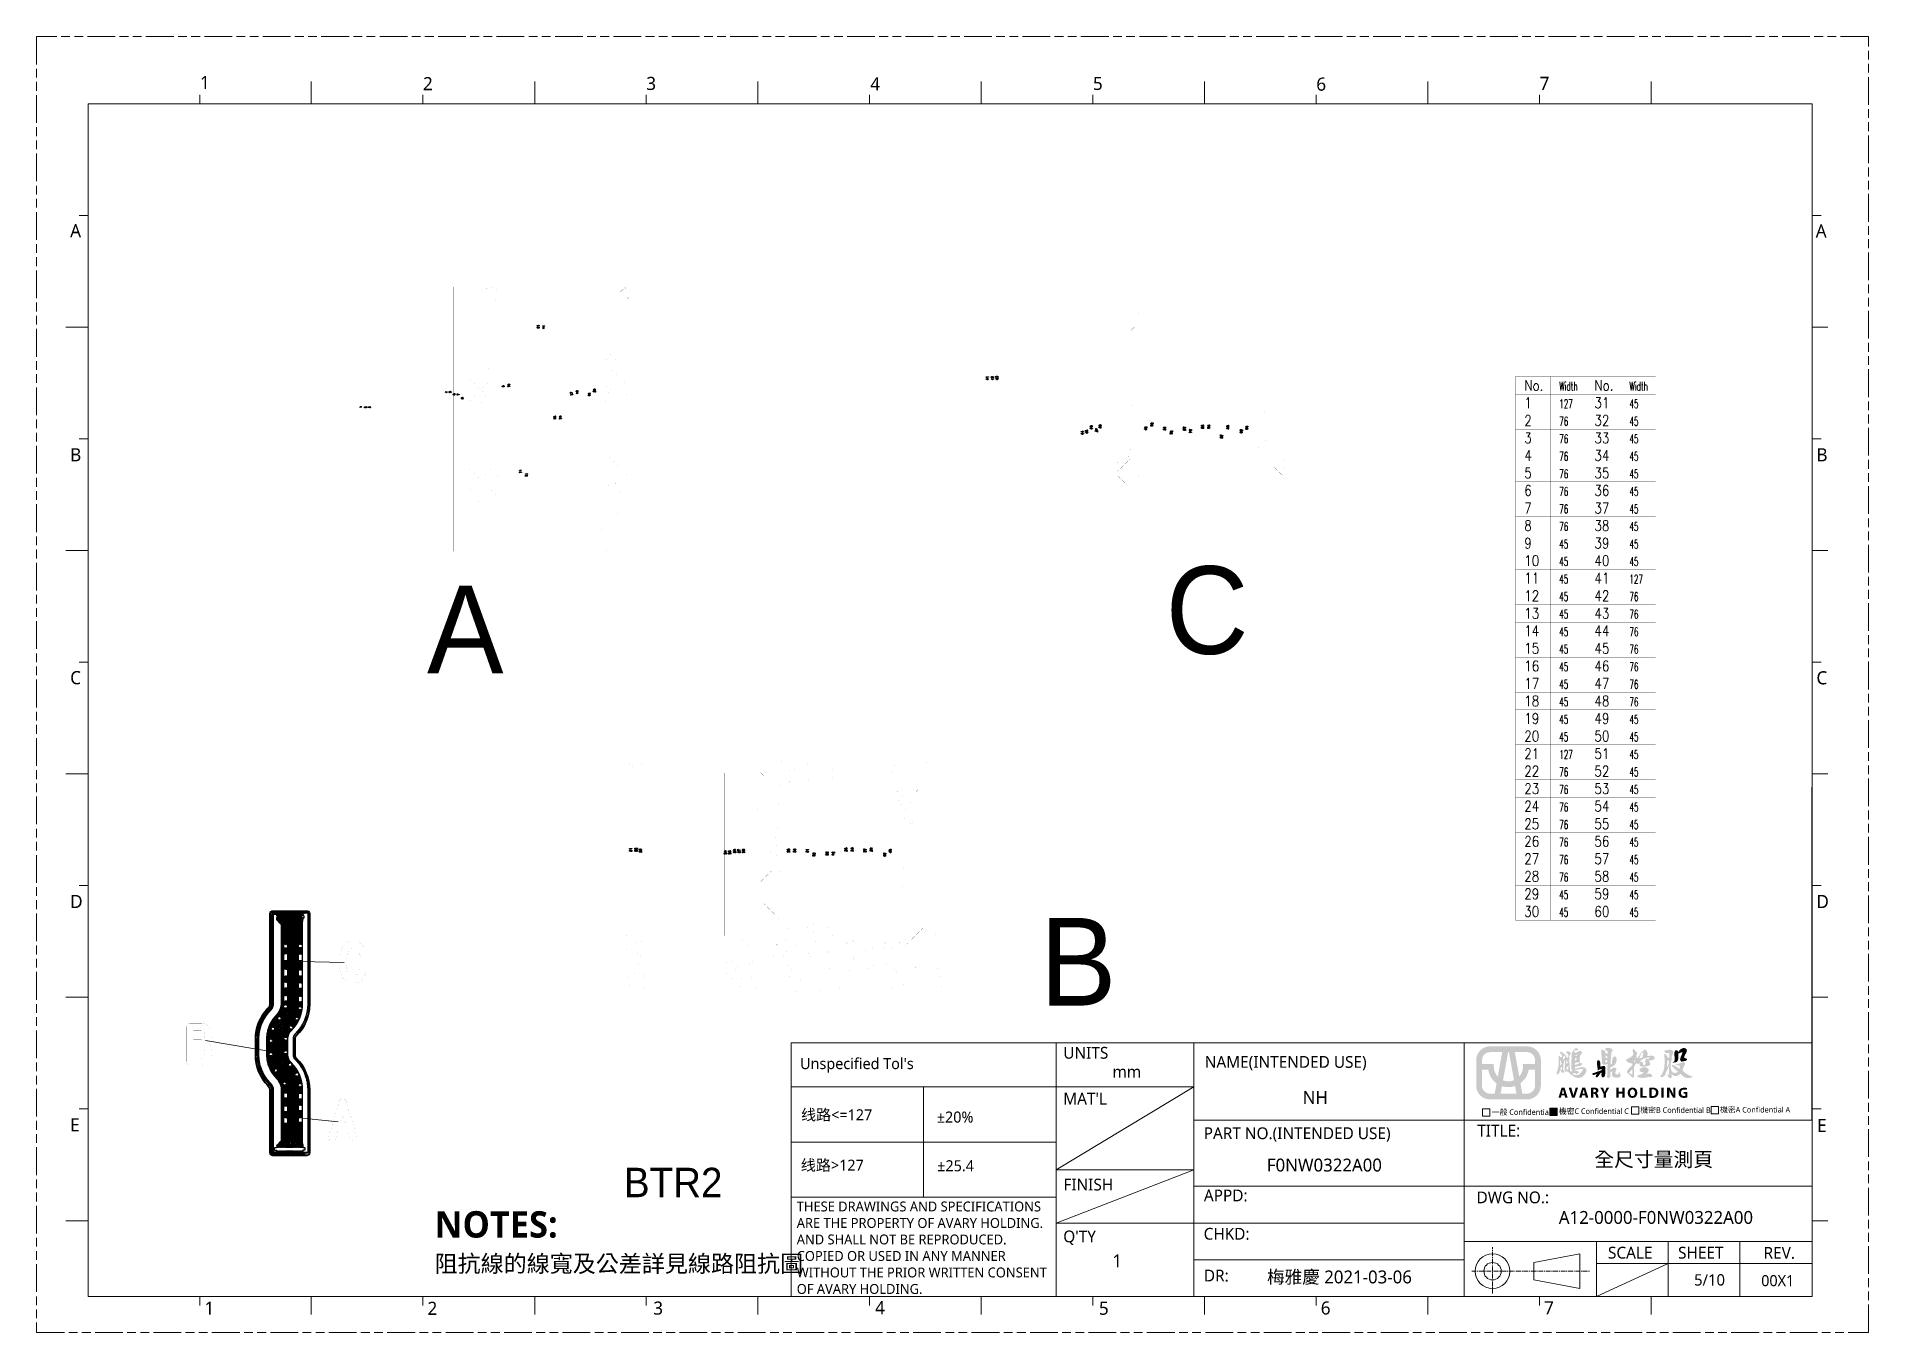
# Model space of a CAD drawing. Extents: x 726 to 3150, y -650 to 148.
# Drawn here: x 2523 to 3150, y -650 to -207 of the extents above; entities outside this region: 1.
import ezdxf

# ---------------------------------------------------------------- set-up
doc = ezdxf.new("R2010")
doc.units = 0
doc.linetypes.add('CENTER', pattern=[50.8, 31.75, -6.35, 6.35, -6.35])
doc.linetypes.add('PHANTOM', pattern=[29.5, 9.5, -1.5, 3, -1.5, 3, -1.5, 9.5])
doc.layers.get('0').update_dxf_attribs({"lineweight": 5})
doc.layers.add('0PAPERF', color=2, linetype='PHANTOM', lineweight=5, plot=False)
for name, color, linetype in [('a_area', 2, 'Continuous'), ('b_area', 3, 'Continuous'), ('bak_bak_btr2-bcq2792', 8, 'Continuous'), ('bak_outline', 12, 'Continuous'), ('biaozhu1', 9, 'Continuous'), ('biaozhu3', 11, 'Continuous'), ('c_area', 6, 'Continuous'), ('d_area', 5, 'Continuous'), ('e_area', 4, 'Continuous'), ('g_area', 2, 'Continuous'), ('h_area', 1, 'Continuous'), ('OUTLINE', 1, 'Continuous'), ('quyukuang', 10, 'Continuous'), ('图层 1', 7, 'Continuous'), ('鵬鼎', 5, 'Continuous')]:
    doc.layers.add(name, color=color, linetype=linetype)
for name, color, linetype, lineweight in [('DIM', 3, 'Continuous', 5), ('備註', 1, 'Continuous', 5), ('尺寸線', 3, 'Continuous', 5)]:
    doc.layers.add(name, color=color, linetype=linetype, lineweight=lineweight)
doc.styles.get("Standard").update_dxf_attribs({"font": 'txt.shx'})

msp = doc.modelspace()

# ---------------------------------------------------------------- texts
at = {"color": 0}
for s, insert, char_height, width, attachment_point in [('{\\fMicrosoft JhengHei|b0|i0|c136|p0;UNITS}', (2874.32, -552.59), 4.0329, 18.7589, 1), ('{\\fMicrosoft JhengHei|b0|i0|c136|p0;NAME(INTENDED USE)}', (2922.74, -555.71), 4.0329, 79.7591, 1), ('{\\fMicrosoft JhengHei|b0|i0|c136|p0;mm}', (2891.15, -559.07), 4.0329, 18.7589, 1), ("{\\fMicrosoft JhengHei|b0|i0|c136|p0;MAT'L}", (2874.3, -568.28), 4.0329, 18.7589, 1), ('{\\fMicrosoft JhengHei|b0|i0|c136|p18;NH}', (2960.57, -569.87), 4.4124, 74.5152, 5), ('{\\fMicrosoft JhengHei|b0|i0|c136|p0;PART NO.(INTENDED USE)}', (2922.38, -580.11), 4.0329, 81.7361, 1), ('{\\fMicrosoft JhengHei|b0|i0|c136|p0;TITLE:}', (3016.01, -579.21), 4.0329, 18.7589, 1), ('{\\fMicrosoft JhengHei|b0|i0|c136|p18;F0NW0322A00}', (2963.68, -593.04), 4.4124, 74.5152, 5), ('{\\fMicrosoft JhengHei|b0|i0|c136|p0;FINISH}', (2874.35, -597.67), 4.0329, 18.7589, 1), ('{\\fMicrosoft JhengHei|b0|i0|c136|p0;APPD:}', (2922.44, -601.39), 4.0329, 18.7589, 1), ('{\\fMicrosoft JhengHei|b0|i0|c136|p0;DWG NO.:}', (3015.76, -602.06), 4.0329, 32.2534, 1), ('{\\fMicrosoft JhengHei|b0|i0|c136|p18;A12-0000-F0NW0322A00}', (3077.15, -610.96), 4.4124, 74.5152, 5), ("{\\fMicrosoft JhengHei|b0|i0|c136|p0;Q'TY}", (2874.31, -615.42), 4.0329, 13.8287, 1), ('{\\fMicrosoft JhengHei|b0|i0|c136|p0;CHKD:}', (2922.36, -614.51), 4.0329, 18.7589, 1), ('{\\fMicrosoft JhengHei|b0|i0|c136|p0;\\H1.244111x;SCALE} ', (3060.74, -620.97), 3.2416, 18.7498, 1), ('{\\fMicrosoft JhengHei|b0|i0|c136|p0;SHEET}', (3084.74, -620.98), 4.0329, 20.5359, 1), ('{\\fMicrosoft JhengHei|b0|i0|c136|p0;REV.}', (3114, -621.04), 4.0329, 20.5359, 1), ('{\\fMicrosoft JhengHei|b0|i0|c136|p0;DR:}', (2922.43, -628.81), 4.0329, 18.7589, 1), ('{\\fMicrosoft JhengHei|b0|i0|c136|p18;梅雅慶 2021-03-06}', (2968.85, -631.54), 4.4124, 74.5152, 5), ('{\\fMicrosoft JhengHei|b0|i0|c136|p0;5/10}', (3090.21, -630.35), 3.89, 20.5359, 1)]:
    msp.add_mtext(s, dxfattribs=dict(at, insert=insert, char_height=char_height, width=width, attachment_point=attachment_point))
at = {"color": 2, "attachment_point": 1}
for s, insert, char_height, width in [('{\\fMicrosoft JhengHei|b0|i0|c136|p18;\\C1;一般 Confidential}', (3020.98, -573.95), 1.9102, 26.1996), ('{\\fMicrosoft JhengHei|b0|i0|c136|p18;\\C1;\\fMicrosoft JhengHei|b0|i0|c136|p18;機密C \\fMicrosoft JhengHei|b0|i0|c136|p18;Confidential C}', (3043.93, -573.63), 1.91018, 24.9468), ('{\\fMicrosoft JhengHei|b0|i0|c136|p18;\\C1;機密B Confidential B}', (3071.83, -573.24), 1.9102, 24.9468), ('{\\fMicrosoft JhengHei|b0|i0|c136|p18;\\C1;機密A Confidential A}', (3099.11, -573.12), 1.9102, 24.9468)]:
    msp.add_mtext(s, dxfattribs=dict(at, insert=insert, char_height=char_height, width=width))
at = {"insert": (3056.07, -588.59), "char_height": 4.9663, "width": 74.091, "attachment_point": 1}
msp.add_mtext('{\\fMicrosoft JhengHei|b0|i0|c136|p0;\\C0;全尺寸量測頁}', dxfattribs=at)
at = {"color": 3, "insert": (2783.09, -605.49), "char_height": 3.38611, "width": 87.3296, "attachment_point": 1}
msp.add_mtext('{\\fMicrosoft JhengHei|b0|i0|c136|p0;THESE DRAWINGS AND SPECIFICATIONS ARE THE PROPERTY OF AVARY HOLDING. AND SHALL NOT BE REPRODUCED. COPIED OR USED IN ANY MANNER WITHOUT THE PRIOR WRITTEN CONSENT OF AVARY HOLDING.}', dxfattribs=at)
at = {"layer": 'biaozhu3'}
for s, height, width, p in [('No.', 3.6, 0.833333, (3032.08, -328.04)), ('Width', 3, 0.6, (3044.08, -328.04)), ('No.', 3.6, 0.833333, (3056.08, -328.04)), ('Width', 3, 0.6, (3068.08, -328.04)), ('1', 3.6, 0.833333, (3032.08, -334.04)), ('127', 3, 0.6, (3044.08, -334.04)), ('31', 3.6, 0.833333, (3056.08, -334.04)), ('45', 3, 0.6, (3068.08, -334.04)), ('2', 3.6, 0.833333, (3032.08, -340.04)), ('76', 3, 0.6, (3044.08, -340.04)), ('32', 3.6, 0.833333, (3056.08, -340.04)), ('45', 3, 0.6, (3068.08, -340.04)), ('3', 3.6, 0.833333, (3032.08, -346.04)), ('76', 3, 0.6, (3044.08, -346.04)), ('33', 3.6, 0.833333, (3056.08, -346.04)), ('45', 3, 0.6, (3068.08, -346.04)), ('4', 3.6, 0.833333, (3032.08, -352.04)), ('76', 3, 0.6, (3044.08, -352.04)), ('34', 3.6, 0.833333, (3056.08, -352.04)), ('45', 3, 0.6, (3068.08, -352.04)), ('5', 3.6, 0.833333, (3032.08, -358.04)), ('76', 3, 0.6, (3044.08, -358.04)), ('35', 3.6, 0.833333, (3056.08, -358.04)), ('45', 3, 0.6, (3068.08, -358.04)), ('6', 3.6, 0.833333, (3032.08, -364.04)), ('76', 3, 0.6, (3044.08, -364.04)), ('36', 3.6, 0.833333, (3056.08, -364.04)), ('45', 3, 0.6, (3068.08, -364.04)), ('7', 3.6, 0.833333, (3032.08, -370.04)), ('76', 3, 0.6, (3044.08, -370.04)), ('37', 3.6, 0.833333, (3056.08, -370.04)), ('45', 3, 0.6, (3068.08, -370.04)), ('8', 3.6, 0.833333, (3032.08, -376.04)), ('76', 3, 0.6, (3044.08, -376.04)), ('38', 3.6, 0.833333, (3056.08, -376.04)), ('45', 3, 0.6, (3068.08, -376.04)), ('9', 3.6, 0.833333, (3032.08, -382.04)), ('45', 3, 0.6, (3044.08, -382.04)), ('39', 3.6, 0.833333, (3056.08, -382.04)), ('45', 3, 0.6, (3068.08, -382.04)), ('10', 3.6, 0.833333, (3032.08, -388.04)), ('45', 3, 0.6, (3044.08, -388.04)), ('40', 3.6, 0.833333, (3056.08, -388.04)), ('45', 3, 0.6, (3068.08, -388.04)), ('11', 3.6, 0.833333, (3032.08, -394.04)), ('45', 3, 0.6, (3044.08, -394.04)), ('41', 3.6, 0.833333, (3056.08, -394.04)), ('127', 3, 0.6, (3068.08, -394.04)), ('12', 3.6, 0.833333, (3032.08, -400.04)), ('45', 3, 0.6, (3044.08, -400.04)), ('42', 3.6, 0.833333, (3056.08, -400.04)), ('76', 3, 0.6, (3068.08, -400.04)), ('13', 3.6, 0.833333, (3032.08, -406.04)), ('45', 3, 0.6, (3044.08, -406.04)), ('43', 3.6, 0.833333, (3056.08, -406.04)), ('76', 3, 0.6, (3068.08, -406.04)), ('14', 3.6, 0.833333, (3032.08, -412.04)), ('45', 3, 0.6, (3044.08, -412.04)), ('44', 3.6, 0.833333, (3056.08, -412.04)), ('76', 3, 0.6, (3068.08, -412.04)), ('15', 3.6, 0.833333, (3032.08, -418.04)), ('45', 3, 0.6, (3044.08, -418.04)), ('45', 3.6, 0.833333, (3056.08, -418.04)), ('76', 3, 0.6, (3068.08, -418.04)), ('16', 3.6, 0.833333, (3032.08, -424.04)), ('45', 3, 0.6, (3044.08, -424.04)), ('46', 3.6, 0.833333, (3056.08, -424.04)), ('76', 3, 0.6, (3068.08, -424.04)), ('17', 3.6, 0.833333, (3032.08, -430.04)), ('18', 3.6, 0.833333, (3032.08, -436.04)), ('45', 3, 0.6, (3044.08, -430.04)), ('47', 3.6, 0.833333, (3056.08, -430.04)), ('48', 3.6, 0.833333, (3056.08, -436.04)), ('76', 3, 0.6, (3068.08, -430.04)), ('19', 3.6, 0.833333, (3032.08, -442.04)), ('45', 3, 0.6, (3044.08, -436.04)), ('49', 3.6, 0.833333, (3056.08, -442.04)), ('76', 3, 0.6, (3068.08, -436.04)), ('20', 3.6, 0.833333, (3032.08, -448.04)), ('45', 3, 0.6, (3044.08, -442.04)), ('45', 3, 0.6, (3044.08, -448.04)), ('50', 3.6, 0.833333, (3056.08, -448.04)), ('45', 3, 0.6, (3068.08, -442.04)), ('45', 3, 0.6, (3068.08, -448.04)), ('21', 3.6, 0.833333, (3032.08, -454.04)), ('127', 3, 0.6, (3044.08, -454.04)), ('51', 3.6, 0.833333, (3056.08, -454.04)), ('45', 3, 0.6, (3068.08, -454.04)), ('22', 3.6, 0.833333, (3032.08, -460.04)), ('76', 3, 0.6, (3044.08, -460.04)), ('52', 3.6, 0.833333, (3056.08, -460.04)), ('45', 3, 0.6, (3068.08, -460.04)), ('23', 3.6, 0.833333, (3032.08, -466.04)), ('76', 3, 0.6, (3044.08, -466.04)), ('53', 3.6, 0.833333, (3056.08, -466.04)), ('45', 3, 0.6, (3068.08, -466.04)), ('24', 3.6, 0.833333, (3032.08, -472.04)), ('76', 3, 0.6, (3044.08, -472.04)), ('54', 3.6, 0.833333, (3056.08, -472.04)), ('45', 3, 0.6, (3068.08, -472.04)), ('25', 3.6, 0.833333, (3032.08, -478.04)), ('76', 3, 0.6, (3044.08, -478.04)), ('55', 3.6, 0.833333, (3056.08, -478.04)), ('45', 3, 0.6, (3068.08, -478.04)), ('26', 3.6, 0.833333, (3032.08, -484.04)), ('76', 3, 0.6, (3044.08, -484.04)), ('56', 3.6, 0.833333, (3056.08, -484.04)), ('45', 3, 0.6, (3068.08, -484.04)), ('27', 3.6, 0.833333, (3032.08, -490.04)), ('76', 3, 0.6, (3044.08, -490.04)), ('57', 3.6, 0.833333, (3056.08, -490.04)), ('45', 3, 0.6, (3068.08, -490.04)), ('28', 3.6, 0.833333, (3032.08, -496.04)), ('76', 3, 0.6, (3044.08, -496.04)), ('58', 3.6, 0.833333, (3056.08, -496.04)), ('45', 3, 0.6, (3068.08, -496.04)), ('29', 3.6, 0.833333, (3032.08, -502.04)), ('45', 3, 0.6, (3044.08, -502.04)), ('59', 3.6, 0.833333, (3056.08, -502.04)), ('45', 3, 0.6, (3068.08, -502.04)), ('30', 3.6, 0.833333, (3032.08, -508.04)), ('45', 3, 0.6, (3044.08, -508.04)), ('60', 3.6, 0.833333, (3056.08, -508.04)), ('45', 3, 0.6, (3068.08, -508.04))]:
    msp.add_text(s, height=height, dxfattribs=dict(at, width=width)).set_placement(p)
at = {"layer": 'DIM', "char_height": 4.4855, "width": 2.7309, "attachment_point": 1}
for s, insert in [('{\\fMicrosoft JhengHei|b0|i0|c136|p0;\\C0;1}', (2578.84, -220.4)), ('{\\fMicrosoft JhengHei|b0|i0|c136|p0;\\C0;2}', (2655.18, -220.76)), ('{\\fMicrosoft JhengHei|b0|i0|c136|p0;\\C0;3}', (2731.61, -220.7)), ('{\\fMicrosoft JhengHei|b0|i0|c136|p0;\\C0;4}', (2808.27, -220.85)), ('{\\fMicrosoft JhengHei|b0|i0|c136|p0;\\C0;5}', (2884.48, -220.7)), ('{\\fMicrosoft JhengHei|b0|i0|c136|p0;\\C0;6}', (2960.91, -220.94)), ('{\\fMicrosoft JhengHei|b0|i0|c136|p0;\\C0;7}', (3037.34, -220.67)), ('{\\fMicrosoft JhengHei|b0|i0|c136|p0;\\C0;1}', (2580.4, -639.71)), ('{\\fMicrosoft JhengHei|b0|i0|c136|p0;\\C0;2}', (2656.71, -639.78)), ('{\\fMicrosoft JhengHei|b0|i0|c136|p0;\\C0;3}', (2734, -639.71)), ('{\\fMicrosoft JhengHei|b0|i0|c136|p0;\\C0;4}', (2809.93, -639.55)), ('{\\fMicrosoft JhengHei|b0|i0|c136|p0;\\C0;5}', (2886.52, -639.75)), ('{\\fMicrosoft JhengHei|b0|i0|c136|p0;\\C0;6}', (2962.44, -639.65)), ('{\\fMicrosoft JhengHei|b0|i0|c136|p0;\\C0;7}', (3038.87, -639.6))]:
    msp.add_mtext(s, dxfattribs=dict(at, insert=insert))
at = {"layer": 'DIM', "linetype": 'Continuous', "insert": (2659.15, -608.8), "char_height": 5.779, "width": 148.4791, "attachment_point": 1}
msp.add_mtext('{\\fMicrosoft JhengHei|b1|i0|c136|p18;\\H1.56250x;\\C1;NOTES:}\\P{\\fMicrosoft JhengHei|b0|i0|c136|p18;阻抗線的線寬及公差詳見線路阻抗圖}', dxfattribs=at)
at = {"layer": 'OUTLINE', "color": 2, "linetype": 'Continuous', "lineweight": 0, "insert": (3113.18, -630.68), "char_height": 3.775, "width": 9.1503, "attachment_point": 1}
msp.add_mtext('{\\fMicrosoft JhengHei|b0|i0|c136|p0;\\C0;00X1}', dxfattribs=at)
at = {"layer": '備註', "color": 2, "lineweight": 0, "ltscale": 2, "insert": (2784.24, -556.41), "char_height": 3.7757, "attachment_point": 1}
msp.add_mtext("{\\fMicrosoft JhengHei|b0|i0|c136|p0;\\C0;Unspecified Tol's }", dxfattribs=at)
at = {"layer": '尺寸線', "linetype": 'Continuous', "attachment_point": 1}
for s, insert, char_height, width in [('{\\fPMingLiU|b0|i0|c136|p0;C}', (2909.35, -388.13), 30, 26120.6303), ('{\\fPMingLiU|b0|i0|c136|p0;A}', (2656.57, -394.75), 30, 26120.6303), ('{\\fPMingLiU|b0|i0|c136|p0;B}', (2866.3, -508.45), 30, 26120.6303), ('{\\fPMingLiU|b0|i0|c136|p0;BTR2}', (2723.95, -593.94), 10.08, 8776.5318)]:
    msp.add_mtext(s, dxfattribs=dict(at, insert=insert, char_height=char_height, width=width))
at = {"layer": '鵬鼎', "char_height": 4.4855, "width": 8.4608, "attachment_point": 1}
for s, insert in [('{\\fMicrosoft JhengHei|b0|i0|c136|p0;\\C0;A}', (2534.42, -271.09)), ('{\\fMicrosoft JhengHei|b0|i0|c136|p0;\\C0;A}', (3131.84, -271.18)), ('{\\fMicrosoft JhengHei|b0|i0|c136|p0;\\C0;B}', (2534.42, -347.75)), ('{\\fMicrosoft JhengHei|b0|i0|c136|p0;\\C0;B}', (3132.08, -347.75)), ('{\\fMicrosoft JhengHei|b0|i0|c136|p0;\\C0;C}', (2534.42, -424.01)), ('{\\fMicrosoft JhengHei|b0|i0|c136|p0;\\C0;C}', (3132.08, -424.06)), ('{\\fMicrosoft JhengHei|b0|i0|c136|p0;\\C0;D}', (2534.42, -500.59)), ('{\\fMicrosoft JhengHei|b0|i0|c136|p0;\\C0;D}', (3132.08, -500.61)), ('{\\fMicrosoft JhengHei|b0|i0|c136|p0;\\C0;E}', (2534.42, -577.04)), ('{\\fMicrosoft JhengHei|b0|i0|c136|p0;\\C0;E}', (3132.3, -577.22))]:
    msp.add_mtext(s, dxfattribs=dict(at, insert=insert))
at = {"layer": '鵬鼎', "color": 0, "insert": (2891.12, -623.58), "char_height": 4.4124, "width": 4.3687, "attachment_point": 1}
msp.add_mtext('{\\fMicrosoft JhengHei|b0|i0|c136|p0;1}', dxfattribs=at)

# ---------------------------------------------------------------- blocks, each defined once
blk = doc.blocks.new('6')
at = {"layer": '图层 1', "true_color": 0xf50613}
h = blk.add_hatch(color=1, dxfattribs=at)
h.dxf.hatch_style = 2
edge = h.paths.add_edge_path()
edge.add_spline(control_points=[(-0.84, 7.1), (-0.84, 7.1), (0.89, -2.45), (0.89, -2.45), (0.31, -2.7), (-0.33, -2.83), (-1.01, -2.83), (-1.66, -2.83), (-2.28, -2.71), (-2.84, -2.48), (-2.84, -2.48), (-1.11, 7.1), (-1.11, 7.1), (-1.11, 7.1), (-0.84, 7.1), (-0.84, 7.1)], knot_values=[0, 0, 0, 0, 1, 1, 1, 2, 2, 2, 3, 3, 3, 4, 4, 4, 5, 5, 5, 5], degree=3, periodic=1)
edge = h.paths.add_edge_path()
edge.add_spline(control_points=[(5.31, 9.08), (5.31, 9.08), (-7.25, 9.08), (-7.25, 9.08), (-9.86, 9.08), (-11.98, 6.96), (-11.98, 4.35), (-11.98, 4.35), (-11.98, -4.27), (-11.98, -4.27), (-11.98, -6.88), (-9.86, -9), (-7.25, -9), (-7.25, -9), (5.31, -9), (5.31, -9), (7.91, -9), (10.04, -6.88), (10.04, -4.27), (10.04, -4.27), (10.04, 4.35), (10.04, 4.35), (10.04, 6.96), (7.91, 9.08), (5.31, 9.08)], knot_values=[0, 0, 0, 0, 0.352778, 0.352778, 0.352778, 0.705556, 0.705556, 0.705556, 1.058334, 1.058334, 1.058334, 1.411112, 1.411112, 1.411112, 1.76389, 1.76389, 1.76389, 2.116668, 2.116668, 2.116668, 2.469446, 2.469446, 2.469446, 2.822224, 2.822224, 2.822224, 2.822224], degree=3, periodic=0)
edge.add_line((5.31, 9.08), (5.31, 9.08))
edge = h.paths.add_edge_path()
edge.add_spline(control_points=[(8.06, 4.35), (8.06, 4.35), (8.06, 3.12), (8.06, 3.12), (8.06, 3.12), (3.96, 3.12), (3.96, 3.12), (3.96, 3.12), (3.96, 2.13), (3.96, 2.13), (3.96, 0.86), (3.47, -0.31), (2.68, -1.19), (2.68, -1.19), (1.17, 7.1), (1.17, 7.1), (1.17, 7.1), (5.31, 7.1), (5.31, 7.1), (6.82, 7.1), (8.06, 5.87), (8.06, 4.35)], knot_values=[0, 0, 0, 0, 0.352778, 0.352778, 0.352778, 0.705556, 0.705556, 0.705556, 1.058334, 1.058334, 1.058334, 1.411112, 1.411112, 1.411112, 1.76389, 1.76389, 1.76389, 2.116668, 2.116668, 2.116668, 2.469446, 2.469446, 2.469446, 2.469446], degree=3, periodic=0)
edge.add_line((8.06, 4.35), (8.06, 4.35))
edge = h.paths.add_edge_path()
edge.add_spline(control_points=[(-1.01, -4.81), (-0.22, -4.81), (0.54, -4.67), (1.25, -4.43), (1.25, -4.43), (1.72, -7.02), (1.72, -7.02), (1.72, -7.02), (-3.67, -7.02), (-3.67, -7.02), (-3.67, -7.02), (-3.2, -4.45), (-3.2, -4.45), (-2.51, -4.68), (-1.78, -4.81), (-1.01, -4.81)], knot_values=[0, 0, 0, 0, 0.352778, 0.352778, 0.352778, 0.705556, 0.705556, 0.705556, 1.058334, 1.058334, 1.058334, 1.411112, 1.411112, 1.411112, 1.76389, 1.76389, 1.76389, 1.76389], degree=3, periodic=0)
edge.add_line((-1.01, -4.81), (-1.01, -4.81))
edge = h.paths.add_edge_path()
edge.add_spline(control_points=[(-7.25, 7.1), (-7.25, 7.1), (-3.12, 7.1), (-3.12, 7.1), (-3.12, 7.1), (-4.63, -1.25), (-4.63, -1.25), (-5.46, -0.37), (-5.98, 0.82), (-5.98, 2.13), (-5.98, 2.13), (-5.98, 3.12), (-5.98, 3.12), (-5.98, 3.12), (-10, 3.12), (-10, 3.12), (-10, 3.12), (-10, 4.35), (-10, 4.35), (-10, 5.87), (-8.77, 7.1), (-7.25, 7.1)], knot_values=[0, 0, 0, 0, 0.352778, 0.352778, 0.352778, 0.705556, 0.705556, 0.705556, 1.058334, 1.058334, 1.058334, 1.411112, 1.411112, 1.411112, 1.76389, 1.76389, 1.76389, 2.116668, 2.116668, 2.116668, 2.469446, 2.469446, 2.469446, 2.469446], degree=3, periodic=0)
edge.add_line((-7.25, 7.1), (-7.25, 7.1))
edge = h.paths.add_edge_path()
edge.add_spline(control_points=[(-10, -4.27), (-10, -4.27), (-10, 1.14), (-10, 1.14), (-10, 1.14), (-7.89, 1.14), (-7.89, 1.14), (-7.61, -0.77), (-6.55, -2.44), (-5.04, -3.52), (-5.04, -3.52), (-5.68, -7.02), (-5.68, -7.02), (-5.68, -7.02), (-7.25, -7.02), (-7.25, -7.02), (-8.77, -7.02), (-10, -5.79), (-10, -4.27)], knot_values=[0, 0, 0, 0, 0.352778, 0.352778, 0.352778, 0.705556, 0.705556, 0.705556, 1.058334, 1.058334, 1.058334, 1.411112, 1.411112, 1.411112, 1.76389, 1.76389, 1.76389, 2.116668, 2.116668, 2.116668, 2.116668], degree=3, periodic=0)
edge.add_line((-10, -4.27), (-10, -4.27))
edge = h.paths.add_edge_path()
edge.add_spline(control_points=[(5.31, -7.02), (5.31, -7.02), (3.73, -7.02), (3.73, -7.02), (3.73, -7.02), (3.09, -3.47), (3.09, -3.47), (4.56, -2.39), (5.6, -0.75), (5.87, 1.14), (5.87, 1.14), (8.06, 1.14), (8.06, 1.14), (8.06, 1.14), (8.06, -4.27), (8.06, -4.27), (8.06, -5.79), (6.82, -7.02), (5.31, -7.02)], knot_values=[0, 0, 0, 0, 0.352778, 0.352778, 0.352778, 0.705556, 0.705556, 0.705556, 1.058334, 1.058334, 1.058334, 1.411112, 1.411112, 1.411112, 1.76389, 1.76389, 1.76389, 2.116668, 2.116668, 2.116668, 2.116668], degree=3, periodic=0)
edge.add_line((5.31, -7.02), (5.31, -7.02))
at = {"layer": '图层 1', "true_color": 0x000099}
h = blk.add_hatch(color=174, dxfattribs=at)
h.dxf.hatch_style = 2
edge = h.paths.add_edge_path()
edge.add_spline(control_points=[(21.7, 4.45), (21.7, 4.45), (21.7, 4.7), (21.7, 4.7), (21.7, 4.7), (21.7, 4.95), (21.7, 4.95), (21.7, 4.95), (21.7, 5.15), (21.7, 5.15), (21.73, 5.12), (21.77, 5.09), (21.81, 5.06), (21.86, 5.03), (21.91, 5.01), (21.97, 5.01), (22.03, 4.98), (22.09, 4.97), (22.13, 4.97), (22.13, 4.97), (22.24, 4.97), (22.24, 4.97), (22.24, 4.97), (22.24, 4.88), (22.24, 4.88), (22.24, 4.88), (22.24, 4.74), (22.24, 4.74), (22.24, 4.74), (22.24, 4.61), (22.24, 4.61), (22.24, 4.61), (22.24, 4.52), (22.24, 4.52), (22.24, 4.52), (22.2, 4.52), (22.2, 4.52), (22.14, 4.49), (22.08, 4.44), (22.02, 4.38), (21.93, 4.35), (21.82, 4.31), (21.7, 4.25), (21.7, 4.25), (21.7, 4.45), (21.7, 4.45)], knot_values=[0, 0, 0, 0, 1, 1, 1, 2, 2, 2, 3, 3, 3, 4, 4, 4, 5, 5, 5, 6, 6, 6, 7, 7, 7, 8, 8, 8, 9, 9, 9, 10, 10, 10, 11, 11, 11, 12, 12, 12, 13, 13, 13, 14, 14, 14, 15, 15, 15, 15], degree=3, periodic=1)
edge = h.paths.add_edge_path()
edge.add_spline(control_points=[(16.6, 4.04), (16.6, 4.21), (16.61, 4.34), (16.64, 4.43), (16.67, 4.46), (16.72, 4.44), (16.78, 4.38), (16.81, 4.35), (16.84, 4.28), (16.87, 4.16), (16.87, 4.16), (16.87, 3.88), (16.87, 3.88), (16.84, 3.82), (16.82, 3.78), (16.82, 3.75), (16.82, 3.63), (16.81, 3.52), (16.8, 3.43), (16.78, 3.34), (16.81, 3.32), (16.87, 3.36), (16.93, 3.41), (16.99, 3.46), (17.05, 3.52), (17.11, 3.58), (17.17, 3.63), (17.23, 3.66), (17.23, 3.66), (17.23, 3.59), (17.23, 3.59), (17.23, 3.59), (17.23, 3.5), (17.23, 3.5), (17.23, 3.5), (17.23, 3.39), (17.23, 3.39), (17.23, 3.39), (17.23, 3.3), (17.23, 3.3), (17.17, 3.27), (17.12, 3.22), (17.09, 3.16), (17.06, 3.07), (17.03, 2.97), (16.98, 2.85), (16.93, 2.72), (16.88, 2.63), (16.82, 2.57), (16.79, 2.48), (16.76, 2.42), (16.73, 2.39), (16.7, 2.48), (16.67, 2.61), (16.64, 2.78), (16.61, 2.94), (16.6, 3.15), (16.6, 3.41), (16.6, 3.41), (16.6, 4.04), (16.6, 4.04)], knot_values=[0, 0, 0, 0, 1, 1, 1, 2, 2, 2, 3, 3, 3, 4, 4, 4, 5, 5, 5, 6, 6, 6, 7, 7, 7, 8, 8, 8, 9, 9, 9, 10, 10, 10, 11, 11, 11, 12, 12, 12, 13, 13, 13, 14, 14, 14, 15, 15, 15, 16, 16, 16, 17, 17, 17, 18, 18, 18, 19, 19, 19, 20, 20, 20, 20], degree=3, periodic=1)
edge = h.paths.add_edge_path()
edge.add_spline(control_points=[(18.72, 4.06), (18.72, 4.34), (18.74, 4.49), (18.79, 4.52), (18.83, 4.55), (18.88, 4.49), (18.95, 4.34), (18.91, 4.19), (18.88, 4.04), (18.85, 3.91), (18.82, 3.77), (18.84, 3.7), (18.9, 3.7), (18.93, 3.73), (18.99, 3.79), (19.08, 3.88), (19.17, 3.97), (19.25, 4.05), (19.31, 4.11), (19.31, 4.11), (19.31, 4.06), (19.31, 4.06), (19.31, 4.06), (19.35, 4.02), (19.35, 4.02), (19.35, 4.02), (19.35, 3.97), (19.35, 3.97), (19.35, 3.97), (19.4, 3.93), (19.4, 3.93), (19.37, 3.9), (19.33, 3.84), (19.28, 3.75), (19.24, 3.66), (19.17, 3.55), (19.08, 3.43), (18.99, 3.31), (18.92, 3.22), (18.88, 3.16), (18.83, 3.1), (18.78, 3.07), (18.72, 3.07), (18.72, 3.07), (18.72, 4.06), (18.72, 4.06)], knot_values=[0, 0, 0, 0, 1, 1, 1, 2, 2, 2, 3, 3, 3, 4, 4, 4, 5, 5, 5, 6, 6, 6, 7, 7, 7, 8, 8, 8, 9, 9, 9, 10, 10, 10, 11, 11, 11, 12, 12, 12, 13, 13, 13, 14, 14, 14, 15, 15, 15, 15], degree=3, periodic=1)
edge = h.paths.add_edge_path()
edge.add_spline(control_points=[(25.27, 1.54), (25.12, 1.71), (24.91, 1.84), (24.64, 1.9), (24.34, 1.96), (24.07, 1.97), (23.83, 1.94), (23.58, 1.91), (23.37, 1.88), (23.19, 1.85), (22.76, 1.72), (22.15, 1.58), (22.15, 1.58), (22.12, 1.58), (22.09, 1.57), (22.04, 1.56), (22, 1.54), (21.94, 1.53), (21.88, 1.51), (21.82, 1.5), (21.77, 1.48), (21.72, 1.47), (21.68, 1.45), (21.64, 1.43), (21.61, 1.4), (21.61, 1.4), (21.61, 1.56), (21.61, 1.56), (21.61, 1.56), (21.61, 1.76), (21.61, 1.76), (21.64, 1.82), (21.66, 1.88), (21.68, 1.94), (21.69, 2), (21.7, 2.06), (21.7, 2.12), (21.7, 2.12), (21.79, 2.12), (21.79, 2.12), (21.82, 2.12), (21.87, 2.13), (21.93, 2.14), (21.99, 2.16), (22.04, 2.17), (22.09, 2.17), (22.11, 2.17), (22.12, 2.17), (22.14, 2.18), (22.14, 2.18), (22.15, 2.21), (22.15, 2.21), (22.15, 2.21), (22.53, 2.26), (22.68, 2.29), (22.84, 2.32), (23.19, 2.39), (23.19, 2.39), (23.37, 2.45), (23.56, 2.54), (23.76, 2.66), (23.95, 2.79), (24.07, 2.92), (24.1, 3.07), (24.16, 3.19), (24.08, 3.28), (23.87, 3.34), (23.71, 3.36), (23.53, 3.37), (23.35, 3.38), (23.14, 3.36), (22.94, 3.21), (22.75, 3.14), (22.55, 3.06), (22.15, 2.89), (22.15, 2.89), (22.09, 2.89), (22.03, 2.88), (21.97, 2.85), (21.91, 2.81), (21.86, 2.79), (21.81, 2.75), (21.77, 2.72), (21.73, 2.71), (21.7, 2.71), (21.7, 2.71), (21.7, 2.87), (21.7, 2.87), (21.7, 2.87), (21.7, 3.09), (21.7, 3.09), (21.7, 3.09), (21.7, 3.34), (21.7, 3.34), (21.7, 3.34), (21.7, 3.48), (21.7, 3.48), (21.7, 3.48), (22.36, 3.6), (22.6, 3.61), (22.84, 3.62), (22.93, 3.53), (23.04, 3.53), (23.15, 3.53), (23.26, 3.61), (23.26, 3.61), (23.28, 3.73), (23.3, 3.88), (23.33, 4.04), (23.36, 4.21), (23.36, 4.34), (23.33, 4.43), (23.3, 4.49), (23.25, 4.52), (23.19, 4.52), (23.19, 4.64), (23.21, 4.8), (23.24, 5.01), (23.24, 5.22), (23.28, 5.47), (23.37, 5.76), (23.46, 6.05), (23.57, 6.27), (23.69, 6.44), (23.81, 6.6), (23.92, 6.7), (24.01, 6.73), (24.07, 6.76), (24.1, 6.84), (24.1, 6.96), (24.07, 7.08), (23.96, 7.21), (23.78, 7.36), (23.6, 7.51), (23.42, 7.57), (23.24, 7.54), (23.06, 7.51), (22.92, 7.44), (22.83, 7.32), (22.8, 7.29), (22.76, 7.26), (22.7, 7.23), (22.61, 7.2), (22.5, 7.14), (22.38, 7.05), (22.23, 6.99), (22.12, 6.94), (22.06, 6.89), (22, 6.84), (21.97, 6.81), (21.97, 6.78), (21.97, 6.81), (21.93, 6.84), (21.84, 6.89), (21.75, 6.94), (21.63, 7.02), (21.48, 7.14), (21.32, 7.26), (21.25, 7.37), (21.25, 7.48), (21.25, 7.58), (21.3, 7.66), (21.39, 7.73), (21.45, 7.75), (21.52, 7.77), (21.61, 7.77), (21.67, 7.77), (21.77, 7.75), (21.91, 7.73), (22.04, 7.69), (22.16, 7.68), (22.27, 7.68), (22.37, 7.68), (22.47, 7.69), (22.56, 7.73), (22.65, 7.82), (22.7, 7.92), (22.7, 8.04), (22.7, 8.16), (22.59, 8.27), (22.38, 8.36), (22.2, 8.42), (22.02, 8.43), (21.84, 8.4), (21.66, 8.37), (21.54, 8.31), (21.48, 8.22), (21.3, 8.04), (21.12, 7.83), (20.96, 7.59), (20.79, 7.35), (20.67, 7.07), (20.59, 6.75), (20.52, 6.44), (20.48, 6.13), (20.48, 5.83), (20.48, 5.83), (20.48, 4.97), (20.48, 4.97), (20.48, 4.88), (20.47, 4.65), (20.44, 4.29), (20.41, 3.93), (20.39, 3.43), (20.39, 2.8), (20.36, 2.2), (20.39, 1.73), (20.48, 1.4), (20.54, 1.08), (20.63, 0.88), (20.74, 0.82), (20.81, 0.78), (20.86, 0.76), (20.86, 0.76), (20.62, 0.74), (20.13, 0.41), (20.13, 0.41), (20.13, 0.41), (20.08, 0.57), (20.08, 0.63), (20.04, 0.78), (20, 1.11), (19.94, 1.6), (19.88, 2.1), (19.82, 2.75), (19.76, 3.57), (19.7, 4.38), (19.68, 5), (19.71, 5.42), (19.74, 5.84), (19.8, 6.1), (19.89, 6.19), (20.13, 6.28), (20.26, 6.44), (20.26, 6.66), (20.26, 6.89), (20.08, 7.08), (19.74, 7.25), (19.39, 7.42), (19.12, 7.47), (18.92, 7.41), (18.73, 7.35), (18.64, 7.23), (18.67, 7.05), (18.7, 7.02), (18.73, 6.97), (18.74, 6.91), (18.76, 6.85), (18.81, 6.79), (18.9, 6.73), (18.96, 6.64), (19.02, 6.58), (19.08, 6.55), (19.17, 6.49), (19.25, 6.44), (19.31, 6.42), (19.31, 6.35), (19.31, 6.27), (19.33, 6.17), (19.34, 6.06), (19.35, 5.93), (19.35, 5.78), (19.35, 5.63), (19.36, 5.5), (19.37, 5.4), (19.39, 5.29), (19.4, 5.21), (19.4, 5.15), (19.31, 5.18), (19.22, 5.21), (19.13, 5.24), (19.13, 5.24), (18.85, 5.24), (18.85, 5.24), (18.82, 5.3), (18.8, 5.37), (18.79, 5.44), (18.77, 5.52), (18.76, 5.62), (18.74, 5.74), (18.73, 5.86), (18.7, 5.96), (18.65, 6.05), (18.61, 6.14), (18.57, 6.23), (18.54, 6.33), (18.51, 6.35), (18.49, 6.37), (18.47, 6.37), (18.46, 6.37), (18.43, 6.33), (18.4, 6.23), (18.37, 6.14), (18.36, 6.02), (18.36, 5.87), (18.36, 5.87), (18.36, 5.51), (18.36, 5.51), (18.24, 5.3), (18.13, 5.09), (18.04, 4.88), (17.92, 4.67), (17.8, 4.44), (17.68, 4.2), (17.68, 4.26), (17.67, 4.34), (17.66, 4.45), (17.64, 4.55), (17.63, 4.67), (17.63, 4.81), (17.63, 4.95), (17.63, 5.06), (17.61, 5.15), (17.6, 5.24), (17.59, 5.33), (17.59, 5.42), (17.68, 5.48), (17.79, 5.57), (17.91, 5.69), (18.03, 5.81), (18.12, 5.95), (18.18, 6.1), (18.24, 6.25), (18.21, 6.37), (18.09, 6.46), (17.97, 6.55), (17.83, 6.63), (17.68, 6.69), (17.44, 6.93), (17.2, 7.1), (16.96, 7.21), (16.72, 7.31), (16.58, 7.28), (16.55, 7.12), (16.52, 6.95), (16.58, 6.78), (16.73, 6.6), (16.88, 6.42), (17.05, 6.31), (17.23, 6.28), (17.23, 6.28), (17.23, 6.05), (17.23, 6.05), (17.23, 6.05), (17.23, 5.74), (17.23, 5.74), (17.23, 5.74), (17.23, 5.42), (17.23, 5.42), (17.23, 5.42), (17.23, 5.26), (17.23, 5.26), (17.23, 5.25), (17.21, 5.25), (17.16, 5.29), (17.12, 5.31), (17.05, 5.34), (16.96, 5.35), (16.87, 5.37), (16.76, 5.39), (16.64, 5.42), (16.61, 5.45), (16.58, 5.5), (16.55, 5.56), (16.52, 5.59), (16.49, 5.63), (16.46, 5.69), (16.4, 5.75), (16.35, 5.81), (16.32, 5.87), (16.29, 5.9), (16.26, 5.93), (16.23, 5.96), (16.14, 5.99), (16.08, 5.95), (16.05, 5.83), (16.02, 5.68), (16.02, 5.44), (16.05, 5.1), (16.08, 4.77), (16.11, 4.41), (16.14, 4.02), (16.14, 4.02), (16.14, 3.25), (16.14, 3.25), (16.11, 2.95), (16.07, 2.59), (16.01, 2.17), (15.92, 1.75), (15.84, 1.38), (15.78, 1.08), (15.69, 0.78), (15.63, 0.56), (15.6, 0.4), (15.57, 0.4), (15.55, 0.42), (15.53, 0.45), (15.52, 0.48), (15.5, 0.51), (15.47, 0.54), (15.44, 0.48), (15.42, 0.43), (15.42, 0.4), (15.36, 0.13), (15.35, -0.09), (15.38, -0.27), (15.41, -0.48), (15.51, -0.56), (15.69, -0.5), (15.87, -0.44), (16.04, -0.3), (16.19, -0.09), (16.31, 0.12), (16.4, 0.3), (16.46, 0.45), (16.46, 0.45), (16.46, 0.54), (16.46, 0.54), (16.46, 0.57), (16.48, 0.63), (16.51, 0.72), (16.51, 0.78), (16.51, 0.84), (16.53, 0.9), (16.54, 0.96), (16.55, 1.02), (16.55, 1.08), (16.58, 1.02), (16.64, 0.92), (16.73, 0.79), (16.82, 0.65), (16.94, 0.5), (17.09, 0.34), (17.24, 0.17), (17.38, 0.07), (17.5, 0.04), (17.62, 0.01), (17.71, 0.04), (17.77, 0.13), (17.8, 0.13), (17.83, 0.16), (17.86, 0.22), (17.86, 0.22), (17.86, 0.4), (17.86, 0.4), (17.89, 0.47), (17.89, 0.54), (17.86, 0.63), (17.83, 0.69), (17.8, 0.75), (17.77, 0.81), (17.71, 0.93), (17.66, 1.16), (17.63, 1.49), (17.6, 1.79), (17.63, 2.2), (17.7, 2.71), (17.78, 3.22), (17.88, 3.64), (18, 3.97), (18.09, 4.28), (18.18, 4.49), (18.27, 4.61), (18.24, 4.49), (18.22, 4.35), (18.22, 4.2), (18.22, 4.2), (18.22, 3.7), (18.22, 3.7), (18.22, 3.7), (18.22, 3.21), (18.22, 3.21), (18.22, 3.06), (18.22, 2.88), (18.2, 2.66), (18.18, 2.45), (18.18, 2.21), (18.18, 1.92), (18.18, 1.92), (18.18, 1.17), (18.18, 1.17), (18.18, 0.96), (18.18, 0.79), (18.2, 0.65), (18.22, 0.52), (18.25, 0.4), (18.31, 0.31), (18.37, 0.22), (18.43, 0.21), (18.49, 0.27), (18.55, 0.3), (18.58, 0.38), (18.58, 0.5), (18.58, 0.62), (18.57, 0.72), (18.54, 0.81), (18.63, 0.78), (18.72, 0.72), (18.81, 0.63), (18.9, 0.54), (19.02, 0.45), (19.17, 0.36), (19.29, 0.27), (19.41, 0.21), (19.53, 0.18), (19.65, 0.15), (19.77, 0.13), (19.89, 0.13), (19.83, 0.01), (19.82, -0.09), (19.85, -0.18), (19.9, -0.29), (20.01, -0.39), (20.18, -0.5), (20.18, -0.5), (20.18, -0.5), (20.19, -0.5), (20.41, -0.67), (20.77, -0.88), (20.91, -1), (20.94, -1.02), (20.98, -1.04), (21.02, -1.07), (21.02, -1.08), (21.02, -1.08), (21.02, -1.09), (21.08, -1.12), (21.16, -1.16), (21.25, -1.22), (21.34, -1.25), (21.45, -1.3), (21.57, -1.36), (21.9, -1.51), (22.29, -1.61), (22.74, -1.67), (23.19, -1.7), (23.66, -1.57), (24.14, -1.27), (24.59, -0.94), (24.93, -0.56), (25.16, -0.14), (25.38, 0.29), (25.53, 0.66), (25.59, 0.99), (25.53, 1.17), (25.42, 1.35), (25.27, 1.54)], knot_values=[0, 0, 0, 0, 0.352778, 0.352778, 0.352778, 0.705556, 0.705556, 0.705556, 1.058334, 1.058334, 1.058334, 1.411112, 1.411112, 1.411112, 1.76389, 1.76389, 1.76389, 2.116668, 2.116668, 2.116668, 2.469446, 2.469446, 2.469446, 2.822224, 2.822224, 2.822224, 3.175002, 3.175002, 3.175002, 3.52778, 3.52778, 3.52778, 3.880558, 3.880558, 3.880558, 4.233336, 4.233336, 4.233336, 4.586114, 4.586114, 4.586114, 4.938892, 4.938892, 4.938892, 5.29167, 5.29167, 5.29167, 5.644448, 5.644448, 5.644448, 5.997226, 5.997226, 5.997226, 6.350004, 6.350004, 6.350004, 6.702782, 6.702782, 6.702782, 7.05556, 7.05556, 7.05556, 7.408338, 7.408338, 7.408338, 7.761116, 7.761116, 7.761116, 8.113894, 8.113894, 8.113894, 8.466672, 8.466672, 8.466672, 8.81945, 8.81945, 8.81945, 9.172228, 9.172228, 9.172228, 9.525006, 9.525006, 9.525006, 9.877784, 9.877784, 9.877784, 10.230562, 10.230562, 10.230562, 10.58334, 10.58334, 10.58334, 10.936118, 10.936118, 10.936118, 11.288896, 11.288896, 11.288896, 11.641674, 11.641674, 11.641674, 11.994452, 11.994452, 11.994452, 12.34723, 12.34723, 12.34723, 12.700008, 12.700008, 12.700008, 13.052786, 13.052786, 13.052786, 13.405564, 13.405564, 13.405564, 13.758342, 13.758342, 13.758342, 14.11112, 14.11112, 14.11112, 14.463898, 14.463898, 14.463898, 14.816676, 14.816676, 14.816676, 15.169454, 15.169454, 15.169454, 15.522232, 15.522232, 15.522232, 15.87501, 15.87501, 15.87501, 16.227788, 16.227788, 16.227788, 16.580566, 16.580566, 16.580566, 16.933344, 16.933344, 16.933344, 17.286123, 17.286123, 17.286123, 17.638901, 17.638901, 17.638901, 17.991679, 17.991679, 17.991679, 18.344457, 18.344457, 18.344457, 18.697235, 18.697235, 18.697235, 19.050013, 19.050013, 19.050013, 19.402791, 19.402791, 19.402791, 19.755569, 19.755569, 19.755569, 20.108347, 20.108347, 20.108347, 20.461125, 20.461125, 20.461125, 20.813903, 20.813903, 20.813903, 21.166681, 21.166681, 21.166681, 21.519459, 21.519459, 21.519459, 21.872237, 21.872237, 21.872237, 22.225015, 22.225015, 22.225015, 22.577793, 22.577793, 22.577793, 22.930571, 22.930571, 22.930571, 23.283349, 23.283349, 23.283349, 23.636127, 23.636127, 23.636127, 23.988905, 23.988905, 23.988905, 24.341683, 24.341683, 24.341683, 24.694461, 24.694461, 24.694461, 25.047239, 25.047239, 25.047239, 25.400017, 25.400017, 25.400017, 25.752795, 25.752795, 25.752795, 26.105573, 26.105573, 26.105573, 26.458351, 26.458351, 26.458351, 26.811129, 26.811129, 26.811129, 27.163907, 27.163907, 27.163907, 27.516685, 27.516685, 27.516685, 27.869463, 27.869463, 27.869463, 28.222241, 28.222241, 28.222241, 28.575019, 28.575019, 28.575019, 28.927797, 28.927797, 28.927797, 29.280575, 29.280575, 29.280575, 29.633353, 29.633353, 29.633353, 29.986131, 29.986131, 29.986131, 30.338909, 30.338909, 30.338909, 30.691687, 30.691687, 30.691687, 31.044465, 31.044465, 31.044465, 31.397243, 31.397243, 31.397243, 31.750021, 31.750021, 31.750021, 32.102799, 32.102799, 32.102799, 32.455577, 32.455577, 32.455577, 32.808355, 32.808355, 32.808355, 33.161133, 33.161133, 33.161133, 33.513911, 33.513911, 33.513911, 33.866689, 33.866689, 33.866689, 34.219467, 34.219467, 34.219467, 34.572245, 34.572245, 34.572245, 34.925023, 34.925023, 34.925023, 35.277801, 35.277801, 35.277801, 35.630579, 35.630579, 35.630579, 35.983357, 35.983357, 35.983357, 36.336135, 36.336135, 36.336135, 36.688913, 36.688913, 36.688913, 37.041691, 37.041691, 37.041691, 37.394469, 37.394469, 37.394469, 37.747247, 37.747247, 37.747247, 38.100025, 38.100025, 38.100025, 38.452803, 38.452803, 38.452803, 38.805581, 38.805581, 38.805581, 39.158359, 39.158359, 39.158359, 39.511137, 39.511137, 39.511137, 39.863915, 39.863915, 39.863915, 40.216693, 40.216693, 40.216693, 40.569471, 40.569471, 40.569471, 40.922249, 40.922249, 40.922249, 41.275027, 41.275027, 41.275027, 41.627805, 41.627805, 41.627805, 41.980583, 41.980583, 41.980583, 42.333361, 42.333361, 42.333361, 42.686139, 42.686139, 42.686139, 43.038917, 43.038917, 43.038917, 43.391695, 43.391695, 43.391695, 43.744473, 43.744473, 43.744473, 44.097251, 44.097251, 44.097251, 44.450029, 44.450029, 44.450029, 44.802807, 44.802807, 44.802807, 45.155585, 45.155585, 45.155585, 45.508363, 45.508363, 45.508363, 45.861141, 45.861141, 45.861141, 46.213919, 46.213919, 46.213919, 46.566697, 46.566697, 46.566697, 46.919475, 46.919475, 46.919475, 47.272253, 47.272253, 47.272253, 47.625031, 47.625031, 47.625031, 47.977809, 47.977809, 47.977809, 48.330587, 48.330587, 48.330587, 48.683365, 48.683365, 48.683365, 49.036143, 49.036143, 49.036143, 49.388921, 49.388921, 49.388921, 49.741699, 49.741699, 49.741699, 50.094477, 50.094477, 50.094477, 50.447255, 50.447255, 50.447255, 50.800033, 50.800033, 50.800033, 51.152812, 51.152812, 51.152812, 51.50559, 51.50559, 51.50559, 51.858368, 51.858368, 51.858368, 52.211146, 52.211146, 52.211146, 52.563924, 52.563924, 52.563924, 52.916702, 52.916702, 52.916702, 53.26948, 53.26948, 53.26948, 53.622258, 53.622258, 53.622258, 53.975036, 53.975036, 53.975036, 54.327814, 54.327814, 54.327814, 54.680592, 54.680592, 54.680592, 55.03337, 55.03337, 55.03337, 55.386148, 55.386148, 55.386148, 55.738926, 55.738926, 55.738926, 56.091704, 56.091704, 56.091704, 56.444482, 56.444482, 56.444482, 56.79726, 56.79726, 56.79726, 57.150038, 57.150038, 57.150038, 57.502816, 57.502816, 57.502816, 57.855594, 57.855594, 57.855594, 58.208372, 58.208372, 58.208372, 58.56115, 58.56115, 58.56115, 58.913928, 58.913928, 58.913928, 59.266706, 59.266706, 59.266706, 59.619484, 59.619484, 59.619484, 59.972262, 59.972262, 59.972262, 60.32504, 60.32504, 60.32504, 60.677818, 60.677818, 60.677818, 61.030596, 61.030596, 61.030596, 61.383374, 61.383374, 61.383374, 61.736152, 61.736152, 61.736152, 62.08893, 62.08893, 62.08893, 62.441708, 62.441708, 62.441708, 62.794486, 62.794486, 62.794486, 63.147264, 63.147264, 63.147264, 63.500042, 63.500042, 63.500042, 63.85282, 63.85282, 63.85282, 64.205598, 64.205598, 64.205598, 64.205598], degree=3, periodic=0)
edge.add_line((25.27, 1.54), (25.27, 1.54))
edge = h.paths.add_edge_path()
edge.add_spline(control_points=[(21.84, 6.01), (21.87, 6.07), (21.93, 6.11), (22.02, 6.14), (22.11, 6.17), (22.19, 6.19), (22.27, 6.19), (22.27, 6.19), (22.47, 6.19), (22.47, 6.19), (22.44, 6.16), (22.42, 6.13), (22.42, 6.1), (22.39, 6.07), (22.36, 6.04), (22.33, 6.01), (22.33, 5.95), (22.32, 5.92), (22.29, 5.92), (22.29, 5.89), (22.27, 5.86), (22.24, 5.83), (22.24, 5.83), (22.15, 5.83), (22.15, 5.83), (22.15, 5.83), (22.02, 5.83), (22.02, 5.83), (22.02, 5.83), (21.88, 5.83), (21.88, 5.83), (21.88, 5.83), (21.79, 5.83), (21.79, 5.83), (21.79, 5.89), (21.81, 5.95), (21.84, 6.01)], knot_values=[0, 0, 0, 0, 0.352778, 0.352778, 0.352778, 0.705556, 0.705556, 0.705556, 1.058334, 1.058334, 1.058334, 1.411112, 1.411112, 1.411112, 1.76389, 1.76389, 1.76389, 2.116668, 2.116668, 2.116668, 2.469446, 2.469446, 2.469446, 2.822224, 2.822224, 2.822224, 3.175002, 3.175002, 3.175002, 3.52778, 3.52778, 3.52778, 3.880558, 3.880558, 3.880558, 4.233336, 4.233336, 4.233336, 4.233336], degree=3, periodic=0)
edge.add_line((21.84, 6.01), (21.84, 6.01))
edge = h.paths.add_edge_path()
edge.add_spline(control_points=[(17.3, 1.92), (17.28, 1.84), (17.27, 1.76), (17.25, 1.67), (17.24, 1.58), (17.23, 1.5), (17.23, 1.42), (17.23, 1.42), (17.23, 1.22), (17.23, 1.22), (17.23, 1.16), (17.21, 1.11), (17.18, 1.08), (17.15, 1.02), (17.09, 1.01), (17, 1.04), (16.91, 1.07), (16.84, 1.11), (16.78, 1.17), (16.69, 1.2), (16.64, 1.23), (16.64, 1.24), (16.64, 1.24), (16.64, 1.35), (16.64, 1.35), (16.64, 1.35), (16.64, 1.49), (16.64, 1.49), (16.64, 1.49), (16.64, 1.67), (16.64, 1.67), (16.64, 1.67), (16.64, 1.76), (16.64, 1.76), (16.7, 1.73), (16.75, 1.73), (16.78, 1.76), (16.84, 1.76), (16.9, 1.79), (16.96, 1.85), (17.02, 1.91), (17.08, 1.96), (17.14, 2.01), (17.2, 2.05), (17.26, 2.09), (17.32, 2.12), (17.32, 2.06), (17.31, 1.99), (17.3, 1.92)], knot_values=[0, 0, 0, 0, 0.352778, 0.352778, 0.352778, 0.705556, 0.705556, 0.705556, 1.058334, 1.058334, 1.058334, 1.411112, 1.411112, 1.411112, 1.76389, 1.76389, 1.76389, 2.116668, 2.116668, 2.116668, 2.469446, 2.469446, 2.469446, 2.822224, 2.822224, 2.822224, 3.175002, 3.175002, 3.175002, 3.52778, 3.52778, 3.52778, 3.880558, 3.880558, 3.880558, 4.233336, 4.233336, 4.233336, 4.586114, 4.586114, 4.586114, 4.938892, 4.938892, 4.938892, 5.29167, 5.29167, 5.29167, 5.644448, 5.644448, 5.644448, 5.644448], degree=3, periodic=0)
edge.add_line((17.3, 1.92), (17.3, 1.92))
edge = h.paths.add_edge_path()
edge.add_spline(control_points=[(19.42, 1.63), (19.4, 1.51), (19.4, 1.4), (19.4, 1.31), (19.4, 1.25), (19.37, 1.2), (19.31, 1.17), (19.28, 1.11), (19.22, 1.1), (19.13, 1.13), (19.04, 1.13), (18.96, 1.16), (18.9, 1.22), (18.81, 1.25), (18.76, 1.29), (18.74, 1.33), (18.73, 1.38), (18.72, 1.42), (18.72, 1.47), (18.72, 1.47), (18.72, 1.67), (18.72, 1.67), (18.72, 1.67), (18.72, 1.87), (18.72, 1.87), (18.72, 1.87), (18.72, 2.03), (18.72, 2.03), (18.81, 2.03), (18.9, 2.05), (18.99, 2.08), (19.05, 2.14), (19.11, 2.21), (19.17, 2.3), (19.2, 2.39), (19.24, 2.48), (19.28, 2.57), (19.33, 2.66), (19.37, 2.74), (19.4, 2.8), (19.4, 2.8), (19.4, 2.48), (19.4, 2.48), (19.4, 2.36), (19.4, 2.22), (19.42, 2.05), (19.43, 1.89), (19.43, 1.75), (19.42, 1.63)], knot_values=[0, 0, 0, 0, 0.352778, 0.352778, 0.352778, 0.705556, 0.705556, 0.705556, 1.058334, 1.058334, 1.058334, 1.411112, 1.411112, 1.411112, 1.76389, 1.76389, 1.76389, 2.116668, 2.116668, 2.116668, 2.469446, 2.469446, 2.469446, 2.822224, 2.822224, 2.822224, 3.175002, 3.175002, 3.175002, 3.52778, 3.52778, 3.52778, 3.880558, 3.880558, 3.880558, 4.233336, 4.233336, 4.233336, 4.586114, 4.586114, 4.586114, 4.938892, 4.938892, 4.938892, 5.29167, 5.29167, 5.29167, 5.644448, 5.644448, 5.644448, 5.644448], degree=3, periodic=0)
edge.add_line((19.42, 1.63), (19.42, 1.63))
edge = h.paths.add_edge_path()
edge.add_spline(control_points=[(24.14, 0.81), (24.05, 0.63), (23.92, 0.44), (23.76, 0.25), (23.59, 0.05), (23.43, -0.12), (23.28, -0.25), (23.13, -0.38), (23.01, -0.5), (22.92, -0.59), (22.83, -0.65), (22.7, -0.69), (22.52, -0.72), (22.33, -0.75), (22.11, -0.74), (21.84, -0.68), (21.57, -0.62), (21.34, -0.57), (21.16, -0.54), (20.98, -0.48), (20.84, -0.44), (20.75, -0.41), (20.72, -0.38), (20.72, -0.34), (20.75, -0.29), (20.78, -0.25), (20.84, -0.21), (20.93, -0.18), (21.02, -0.15), (21.1, -0.12), (21.16, -0.09), (21.18, -0.09), (21.19, -0.09), (21.2, -0.09), (21.2, -0.09), (21.21, -0.09), (21.21, -0.09), (21.21, -0.09), (21.21, -0.09), (21.22, -0.09), (21.25, -0.08), (21.27, -0.07), (21.28, -0.06), (21.29, -0.06), (21.3, -0.06), (21.3, -0.05), (21.3, -0.06), (21.31, -0.06), (21.31, -0.06), (21.31, -0.06), (21.31, -0.05), (21.31, -0.05), (21.35, -0.04), (21.39, -0.03), (21.42, -0.03), (21.49, -0.04), (21.71, -0.05), (21.79, -0.13), (21.82, -0.15), (21.84, -0.18), (21.87, -0.2), (21.93, -0.26), (21.97, -0.32), (22, -0.38), (22.03, -0.45), (22.06, -0.49), (22.09, -0.52), (22.12, -0.52), (22.15, -0.51), (22.18, -0.48), (22.18, -0.38), (22.24, -0.3), (22.34, -0.23), (22.45, -0.15), (22.57, -0.09), (22.73, -0.02), (22.91, 0.01), (23, 0.07), (23, 0.16), (23.03, 0.22), (23, 0.29), (22.91, 0.38), (22.85, 0.44), (22.78, 0.5), (22.7, 0.54), (22.63, 0.59), (22.52, 0.63), (22.39, 0.68), (22.25, 0.72), (22.12, 0.76), (22, 0.79), (21.97, 0.79), (21.95, 0.8), (21.92, 0.8), (21.92, 0.8), (21.75, 0.9), (21.44, 0.87), (21.36, 0.87), (21.27, 0.88), (21.2, 0.9), (21.23, 0.9), (21.4, 0.94), (21.7, 1.01), (22, 1.09), (22.42, 1.17), (22.94, 1.26), (23.47, 1.35), (23.84, 1.4), (24.05, 1.4), (24.29, 1.37), (24.4, 1.31), (24.37, 1.22), (24.31, 1.1), (24.23, 0.96), (24.14, 0.81)], knot_values=[0, 0, 0, 0, 0.352778, 0.352778, 0.352778, 0.705556, 0.705556, 0.705556, 1.058334, 1.058334, 1.058334, 1.411112, 1.411112, 1.411112, 1.76389, 1.76389, 1.76389, 2.116668, 2.116668, 2.116668, 2.469446, 2.469446, 2.469446, 2.822224, 2.822224, 2.822224, 3.175002, 3.175002, 3.175002, 3.52778, 3.52778, 3.52778, 3.880558, 3.880558, 3.880558, 4.233336, 4.233336, 4.233336, 4.586114, 4.586114, 4.586114, 4.938892, 4.938892, 4.938892, 5.29167, 5.29167, 5.29167, 5.644448, 5.644448, 5.644448, 5.997226, 5.997226, 5.997226, 6.350004, 6.350004, 6.350004, 6.702782, 6.702782, 6.702782, 7.05556, 7.05556, 7.05556, 7.408338, 7.408338, 7.408338, 7.761116, 7.761116, 7.761116, 8.113894, 8.113894, 8.113894, 8.466672, 8.466672, 8.466672, 8.81945, 8.81945, 8.81945, 9.172228, 9.172228, 9.172228, 9.525006, 9.525006, 9.525006, 9.877784, 9.877784, 9.877784, 10.230562, 10.230562, 10.230562, 10.58334, 10.58334, 10.58334, 10.936118, 10.936118, 10.936118, 11.288896, 11.288896, 11.288896, 11.641674, 11.641674, 11.641674, 11.994452, 11.994452, 11.994452, 12.34723, 12.34723, 12.34723, 12.700008, 12.700008, 12.700008, 13.052786, 13.052786, 13.052786, 13.405564, 13.405564, 13.405564, 13.405564], degree=3, periodic=0)
edge.add_line((24.14, 0.81), (24.14, 0.81))
h = blk.add_hatch(color=174, dxfattribs=at)
h.dxf.hatch_style = 2
edge = h.paths.add_edge_path()
edge.add_spline(control_points=[(32.56, 5.06), (32.5, 5.06), (32.43, 5.07), (32.34, 5.1), (32.34, 5.1), (32.16, 5.1), (32.16, 5.1), (32.1, 5.1), (32.06, 5.12), (32.04, 5.15), (32.03, 5.18), (32.04, 5.24), (32.07, 5.33), (32.07, 5.42), (32.06, 5.52), (32.04, 5.62), (32.03, 5.73), (32.01, 5.82), (32, 5.9), (31.98, 5.97), (31.98, 6.02), (31.98, 6.05), (32.07, 5.99), (32.16, 5.93), (32.27, 5.87), (32.38, 5.81), (32.47, 5.75), (32.56, 5.69), (32.62, 5.6), (32.67, 5.5), (32.7, 5.4), (32.73, 5.29), (32.74, 5.18), (32.74, 5.06), (32.74, 5.06), (32.56, 5.06), (32.56, 5.06)], knot_values=[0, 0, 0, 0, 1, 1, 1, 2, 2, 2, 3, 3, 3, 4, 4, 4, 5, 5, 5, 6, 6, 6, 7, 7, 7, 8, 8, 8, 9, 9, 9, 10, 10, 10, 11, 11, 11, 12, 12, 12, 12], degree=3, periodic=1)
edge = h.paths.add_edge_path()
edge.add_spline(control_points=[(37.17, -0.9), (37.13, -0.37), (36.86, -0.06), (36.75, 0.24), (36.66, 0.49), (36.53, 0.47), (36.49, 0.01), (36.45, -0.45), (36.47, -0.45), (36.03, -0.45), (36.03, -0.45), (35.82, -0.45), (35.82, -0.45), (35.64, -0.45), (35.52, -0.41), (35.46, -0.34), (35.4, -0.27), (35.37, -0.15), (35.37, 0), (35.37, 0.15), (35.41, 0.34), (35.5, 0.59), (35.56, 0.8), (35.62, 0.98), (35.68, 1.13), (35.71, 1.31), (35.73, 1.44), (35.73, 1.54), (35.64, 1.69), (35.51, 1.79), (35.34, 1.85), (35.18, 1.91), (34.96, 1.88), (34.69, 1.76), (34.42, 1.64), (34.19, 1.52), (34.01, 1.4), (33.83, 1.25), (33.69, 1.16), (33.6, 1.13), (33.6, 1.13), (33.6, 1.54), (33.6, 1.54), (33.6, 1.69), (33.65, 1.81), (33.74, 1.92), (33.83, 2.02), (33.96, 2.11), (34.12, 2.17), (34.29, 2.23), (34.45, 2.28), (34.62, 2.33), (34.79, 2.37), (34.99, 2.54), (35.23, 2.85), (35.47, 3.15), (35.65, 3.57), (35.77, 4.11), (35.86, 4.62), (35.83, 5.01), (35.68, 5.26), (35.53, 5.52), (35.35, 5.65), (35.14, 5.65), (34.96, 5.62), (34.79, 5.53), (34.64, 5.38), (34.49, 5.2), (34.39, 4.92), (34.33, 4.56), (34.3, 4.17), (34.27, 3.85), (34.26, 3.59), (34.24, 3.33), (34.24, 3.15), (34.24, 3.03), (34.24, 3.03), (34.12, 3.03), (34.12, 3.03), (34.12, 3.03), (33.96, 3.03), (33.96, 3.03), (33.9, 3), (33.86, 2.98), (33.83, 2.98), (33.83, 2.98), (33.74, 2.98), (33.74, 2.98), (33.74, 3.22), (33.75, 3.51), (33.78, 3.84), (33.81, 4.17), (33.84, 4.56), (33.87, 5.01), (33.9, 5.47), (33.93, 5.86), (33.96, 6.21), (33.99, 6.56), (34.01, 6.84), (34.01, 7.05), (34.04, 7.08), (34.07, 7.1), (34.1, 7.12), (34.13, 7.13), (34.17, 7.16), (34.21, 7.21), (34.26, 7.25), (34.29, 7.29), (34.3, 7.32), (34.32, 7.35), (34.34, 7.38), (34.37, 7.41), (34.49, 7.59), (34.46, 7.8), (34.28, 8.04), (34.1, 8.28), (33.77, 8.44), (33.29, 8.52), (32.81, 8.59), (32.45, 8.57), (32.23, 8.45), (32, 8.33), (31.92, 8.19), (31.98, 8.04), (31.98, 7.98), (32.01, 7.92), (32.07, 7.86), (32.1, 7.77), (32.17, 7.69), (32.29, 7.64), (32.41, 7.57), (32.52, 7.51), (32.61, 7.45), (32.7, 7.39), (32.77, 7.35), (32.84, 7.32), (32.84, 7.29), (32.83, 7.23), (32.81, 7.16), (32.8, 7.08), (32.79, 7), (32.79, 6.91), (32.79, 6.91), (32.79, 6.66), (32.79, 6.66), (32.79, 6.66), (32.79, 6.46), (32.79, 6.46), (32.73, 6.49), (32.65, 6.52), (32.56, 6.55), (32.47, 6.58), (32.37, 6.63), (32.25, 6.69), (32.13, 6.72), (32.04, 6.76), (32, 6.82), (31.95, 6.88), (31.92, 6.94), (31.89, 7), (31.92, 7.12), (31.89, 7.27), (31.8, 7.43), (31.71, 7.6), (31.55, 7.73), (31.34, 7.82), (31.13, 7.91), (30.95, 7.91), (30.8, 7.84), (30.65, 7.76), (30.56, 7.66), (30.53, 7.54), (30.56, 7.3), (30.59, 7.02), (30.62, 6.69), (30.65, 6.35), (30.68, 5.97), (30.71, 5.53), (30.74, 5.1), (30.77, 4.71), (30.8, 4.38), (30.8, 4.05), (30.82, 3.78), (30.85, 3.57), (30.85, 3.39), (30.9, 3.22), (31, 3.07), (31.11, 2.92), (31.3, 2.83), (31.57, 2.8), (31.81, 2.8), (32.04, 2.84), (32.25, 2.91), (32.46, 2.99), (32.62, 3.06), (32.74, 3.12), (32.71, 2.88), (32.7, 2.57), (32.7, 2.21), (32.67, 1.82), (32.65, 1.38), (32.65, 0.9), (32.62, 0.39), (32.61, -0.05), (32.61, -0.41), (32.61, -0.77), (32.59, -1.07), (32.56, -1.31), (32.59, -1.34), (32.61, -1.39), (32.61, -1.45), (32.64, -1.48), (32.68, -1.52), (32.74, -1.58), (32.81, -1.61), (32.86, -1.64), (32.93, -1.67), (32.93, -1.67), (33.06, -1.67), (33.06, -1.67), (33.24, -1.67), (33.41, -1.61), (33.56, -1.49), (33.68, -1.37), (33.74, -1.18), (33.74, -0.9), (33.74, -0.6), (33.72, -0.35), (33.69, -0.14), (33.66, 0.07), (33.65, 0.22), (33.65, 0.31), (33.68, 0.31), (33.72, 0.33), (33.78, 0.36), (33.87, 0.36), (33.96, 0.38), (34.03, 0.4), (34.11, 0.43), (34.18, 0.47), (34.24, 0.5), (34.3, 0.52), (34.34, 0.54), (34.37, 0.54), (34.37, 0.45), (34.36, 0.35), (34.35, 0.25), (34.33, 0.14), (34.31, 0.01), (34.28, -0.14), (34.25, -0.29), (34.24, -0.42), (34.24, -0.54), (34.24, -0.66), (34.25, -0.77), (34.28, -0.86), (34.31, -1.01), (34.46, -1.18), (34.73, -1.36), (35.03, -1.51), (35.43, -1.58), (35.91, -1.58), (36.42, -1.55), (36.77, -1.48), (36.95, -1.36), (37.16, -1.21), (37.23, -1.06), (37.17, -0.9)], knot_values=[0, 0, 0, 0, 0.352778, 0.352778, 0.352778, 0.705556, 0.705556, 0.705556, 1.058334, 1.058334, 1.058334, 1.411112, 1.411112, 1.411112, 1.76389, 1.76389, 1.76389, 2.116668, 2.116668, 2.116668, 2.469446, 2.469446, 2.469446, 2.822224, 2.822224, 2.822224, 3.175002, 3.175002, 3.175002, 3.52778, 3.52778, 3.52778, 3.880558, 3.880558, 3.880558, 4.233336, 4.233336, 4.233336, 4.586114, 4.586114, 4.586114, 4.938892, 4.938892, 4.938892, 5.29167, 5.29167, 5.29167, 5.644448, 5.644448, 5.644448, 5.997226, 5.997226, 5.997226, 6.350004, 6.350004, 6.350004, 6.702782, 6.702782, 6.702782, 7.05556, 7.05556, 7.05556, 7.408338, 7.408338, 7.408338, 7.761116, 7.761116, 7.761116, 8.113894, 8.113894, 8.113894, 8.466672, 8.466672, 8.466672, 8.81945, 8.81945, 8.81945, 9.172228, 9.172228, 9.172228, 9.525006, 9.525006, 9.525006, 9.877784, 9.877784, 9.877784, 10.230562, 10.230562, 10.230562, 10.58334, 10.58334, 10.58334, 10.936118, 10.936118, 10.936118, 11.288896, 11.288896, 11.288896, 11.641674, 11.641674, 11.641674, 11.994452, 11.994452, 11.994452, 12.34723, 12.34723, 12.34723, 12.700008, 12.700008, 12.700008, 13.052786, 13.052786, 13.052786, 13.405564, 13.405564, 13.405564, 13.758342, 13.758342, 13.758342, 14.11112, 14.11112, 14.11112, 14.463898, 14.463898, 14.463898, 14.816676, 14.816676, 14.816676, 15.169454, 15.169454, 15.169454, 15.522232, 15.522232, 15.522232, 15.87501, 15.87501, 15.87501, 16.227788, 16.227788, 16.227788, 16.580566, 16.580566, 16.580566, 16.933344, 16.933344, 16.933344, 17.286123, 17.286123, 17.286123, 17.638901, 17.638901, 17.638901, 17.991679, 17.991679, 17.991679, 18.344457, 18.344457, 18.344457, 18.697235, 18.697235, 18.697235, 19.050013, 19.050013, 19.050013, 19.402791, 19.402791, 19.402791, 19.755569, 19.755569, 19.755569, 20.108347, 20.108347, 20.108347, 20.461125, 20.461125, 20.461125, 20.813903, 20.813903, 20.813903, 21.166681, 21.166681, 21.166681, 21.519459, 21.519459, 21.519459, 21.872237, 21.872237, 21.872237, 22.225015, 22.225015, 22.225015, 22.577793, 22.577793, 22.577793, 22.930571, 22.930571, 22.930571, 23.283349, 23.283349, 23.283349, 23.636127, 23.636127, 23.636127, 23.988905, 23.988905, 23.988905, 24.341683, 24.341683, 24.341683, 24.694461, 24.694461, 24.694461, 25.047239, 25.047239, 25.047239, 25.400017, 25.400017, 25.400017, 25.752795, 25.752795, 25.752795, 26.105573, 26.105573, 26.105573, 26.458351, 26.458351, 26.458351, 26.811129, 26.811129, 26.811129, 27.163907, 27.163907, 27.163907, 27.516685, 27.516685, 27.516685, 27.869463, 27.869463, 27.869463, 28.222241, 28.222241, 28.222241, 28.575019, 28.575019, 28.575019, 28.927797, 28.927797, 28.927797, 29.280575, 29.280575, 29.280575, 29.633353, 29.633353, 29.633353, 29.986131, 29.986131, 29.986131, 30.338909, 30.338909, 30.338909, 30.691687, 30.691687, 30.691687, 31.044465, 31.044465, 31.044465, 31.397243, 31.397243, 31.397243, 31.397243], degree=3, periodic=0)
edge.add_line((37.17, -0.9), (37.17, -0.9))
edge = h.paths.add_edge_path()
edge.add_spline(control_points=[(32.68, 4.09), (32.66, 3.98), (32.62, 3.88), (32.56, 3.79), (32.5, 3.7), (32.42, 3.65), (32.32, 3.64), (32.21, 3.62), (32.11, 3.61), (32.02, 3.61), (32.02, 3.61), (32.02, 3.79), (32.02, 3.79), (32.02, 3.79), (32.02, 4.02), (32.02, 4.02), (32.02, 4.02), (32.02, 4.25), (32.02, 4.25), (32.02, 4.25), (32.02, 4.43), (32.02, 4.43), (32.05, 4.4), (32.1, 4.38), (32.16, 4.38), (32.19, 4.35), (32.25, 4.34), (32.34, 4.34), (32.34, 4.34), (32.52, 4.34), (32.52, 4.34), (32.52, 4.34), (32.7, 4.34), (32.7, 4.34), (32.7, 4.28), (32.69, 4.19), (32.68, 4.09)], knot_values=[0, 0, 0, 0, 0.352778, 0.352778, 0.352778, 0.705556, 0.705556, 0.705556, 1.058334, 1.058334, 1.058334, 1.411112, 1.411112, 1.411112, 1.76389, 1.76389, 1.76389, 2.116668, 2.116668, 2.116668, 2.469446, 2.469446, 2.469446, 2.822224, 2.822224, 2.822224, 3.175002, 3.175002, 3.175002, 3.52778, 3.52778, 3.52778, 3.880558, 3.880558, 3.880558, 4.233336, 4.233336, 4.233336, 4.233336], degree=3, periodic=0)
edge.add_line((32.68, 4.09), (32.68, 4.09))
h = blk.add_hatch(color=174, dxfattribs=at)
h.dxf.hatch_style = 2
edge = h.paths.add_edge_path()
edge.add_spline(control_points=[(41.49, 8.27), (41.52, 8.19), (41.62, 8.06), (41.8, 7.9), (41.97, 7.74), (42.17, 7.54), (42.4, 7.3), (42.64, 7.05), (42.77, 6.85), (42.82, 6.69), (42.86, 6.53), (42.82, 6.41), (42.71, 6.32), (42.65, 6.26), (42.61, 6.18), (42.58, 6.08), (42.55, 5.98), (42.54, 5.84), (42.56, 5.65), (42.57, 5.46), (42.61, 5.31), (42.66, 5.19), (42.72, 5.08), (42.77, 4.99), (42.79, 4.93), (42.94, 5.08), (43.1, 5.29), (43.27, 5.58), (43.45, 5.87), (43.66, 6.2), (43.92, 6.56), (44.18, 6.92), (44.44, 7.19), (44.7, 7.36), (44.96, 7.54), (45.19, 8.01), (45.43, 8.04), (45.54, 7.98), (45.69, 7.89), (45.86, 7.78), (46.03, 7.63), (46.19, 7.07), (46.31, 6.84), (46.42, 6.58), (46.45, 6.36), (46.4, 6.19), (46.31, 5.99), (46.21, 5.84), (46.09, 5.76), (46.24, 5.76), (46.45, 5.78), (46.72, 5.82), (47, 5.86), (47.31, 5.89), (47.68, 5.89), (48.04, 5.89), (48.31, 5.81), (48.48, 5.65), (48.65, 5.49), (48.75, 5.31), (48.78, 5.11), (48.81, 4.99), (48.77, 4.87), (48.65, 4.76), (48.54, 4.61), (48.33, 4.51), (48.05, 4.45), (47.76, 4.37), (47.5, 4.32), (47.29, 4.32), (47.07, 4.32), (46.92, 4.34), (46.83, 4.37), (46.86, 4.28), (46.89, 4.2), (46.92, 4.11), (46.95, 4.02), (46.98, 3.91), (47, 3.78), (47.03, 3.65), (47.08, 3.54), (47.13, 3.46), (47.19, 3.37), (47.26, 3.31), (47.35, 3.28), (47.35, 3.11), (47.3, 2.95), (47.2, 2.81), (47.1, 2.66), (46.91, 2.55), (46.63, 2.46), (46.36, 2.37), (46.12, 2.31), (45.92, 2.28), (45.69, 2.26), (45.51, 2.21), (45.4, 2.15), (45.37, 2.15), (45.32, 2.13), (45.25, 2.09), (45.17, 2.05), (45.09, 1.99), (44.99, 1.94), (44.88, 1.88), (44.81, 1.84), (44.75, 1.81), (44.66, 1.75), (44.6, 1.7), (44.57, 1.68), (44.69, 1.73), (44.85, 1.79), (45.05, 1.85), (45.25, 1.91), (45.49, 1.92), (45.75, 1.89), (45.98, 1.86), (46.16, 1.79), (46.31, 1.66), (46.45, 1.53), (46.57, 1.39), (46.66, 1.24), (46.71, 1.13), (46.74, 1), (46.74, 0.85), (46.71, 0.71), (46.64, 0.55), (46.53, 0.4), (46.41, 0.24), (46.3, 0.1), (46.2, -0.02), (46.1, -0.13), (46.03, -0.23), (46.01, -0.32), (46.06, -0.32), (46.14, -0.31), (46.24, -0.27), (46.35, -0.25), (46.47, -0.22), (46.61, -0.19), (46.76, -0.16), (46.88, -0.15), (46.98, -0.17), (47.08, -0.18), (47.18, -0.2), (47.26, -0.23), (47.32, -0.26), (47.39, -0.3), (47.46, -0.34), (47.53, -0.38), (47.61, -0.45), (47.7, -0.54), (47.78, -0.62), (47.86, -0.71), (47.92, -0.8), (47.94, -0.88), (47.97, -0.96), (48, -1.01), (47.97, -1.07), (47.92, -1.13), (47.85, -1.19), (47.78, -1.25), (47.68, -1.29), (47.55, -1.32), (47.42, -1.35), (47.29, -1.36), (47.18, -1.36), (47.18, -1.36), (46.92, -1.36), (46.92, -1.36), (46.8, -1.36), (46.55, -1.4), (46.18, -1.49), (45.83, -1.55), (45.4, -1.61), (44.88, -1.66), (44.36, -1.69), (43.6, -1.57), (43.34, -1.48), (43.08, -1.37), (42.93, -1.22), (42.9, -1.05), (42.9, -1.05), (42.9, -1.01), (42.9, -1.01), (42.9, -1.01), (42.9, -0.96), (42.9, -0.96), (42.9, -0.96), (42.9, -0.92), (42.9, -0.92), (42.9, -0.92), (42.9, -0.88), (42.9, -0.88), (43.02, -0.82), (43.16, -0.76), (43.34, -0.7), (43.51, -0.61), (44.07, -0.59), (44.27, -0.45), (44.47, -0.31), (44.63, -0.16), (44.75, -0.02), (44.86, 0.13), (44.95, 0.26), (45.01, 0.38), (44.92, 0.32), (44.78, 0.29), (44.57, 0.29), (44.37, 0.29), (43.99, 0.38), (43.82, 0.58), (43.64, 0.76), (43.58, 0.94), (43.62, 1.13), (43.67, 1.31), (43.76, 1.45), (43.91, 1.54), (43.96, 1.57), (44.22, 1.62), (44.29, 1.68), (44.36, 1.73), (44.44, 1.81), (44.53, 1.89), (44.62, 1.98), (44.69, 2.06), (44.75, 2.13), (44.81, 2.2), (44.86, 2.26), (44.92, 2.28), (44.86, 2.28), (44.79, 2.27), (44.7, 2.24), (44.59, 2.24), (44.47, 2.23), (44.36, 2.22), (44.24, 2.2), (44.14, 2.21), (44.05, 2.24), (43.97, 2.27), (43.89, 2.31), (43.84, 2.35), (43.78, 2.39), (43.73, 2.45), (43.68, 2.52), (43.64, 2.6), (43.62, 2.68), (43.62, 2.78), (43.62, 2.88), (43.65, 2.98), (43.71, 3.07), (43.76, 3.12), (43.81, 3.18), (43.84, 3.24), (43.75, 3.27), (43.65, 3.26), (43.53, 3.22), (43.42, 3.17), (43.3, 3.14), (43.18, 3.11), (43.07, 3.08), (42.96, 3.09), (42.86, 3.15), (42.76, 3.21), (42.66, 3.31), (42.58, 3.46), (42.52, 3.34), (42.43, 3.21), (42.32, 3.07), (42.2, 2.92), (42.08, 2.73), (41.95, 2.5), (41.82, 2.27), (41.74, 2.07), (41.71, 1.92), (41.68, 1.76), (41.68, 1.62), (41.71, 1.5), (41.71, 1.5), (41.71, 0.92), (41.71, 0.92), (41.71, 0.67), (41.72, 0.39), (41.73, 0.07), (41.75, -0.25), (41.75, -0.52), (41.75, -0.75), (41.75, -0.98), (41.77, -1.19), (41.8, -1.36), (41.74, -1.45), (41.65, -1.5), (41.54, -1.53), (41.42, -1.56), (41.28, -1.53), (41.1, -1.45), (40.96, -1.33), (40.83, -1.23), (40.71, -1.14), (40.62, -1.03), (40.55, -0.94), (40.49, -0.88), (40.32, -0.71), (40.1, -0.52), (39.84, -0.32), (39.61, -0.15), (39.45, 0.05), (39.37, 0.27), (39.28, 0.48), (39.34, 0.71), (39.54, 0.94), (39.71, 1.2), (39.93, 1.46), (40.19, 1.72), (40.25, 1.78), (40.34, 1.86), (40.45, 1.98), (40.57, 2.1), (40.7, 2.23), (40.84, 2.39), (40.99, 2.55), (41.09, 2.7), (41.15, 2.85), (41.23, 2.96), (41.29, 3.08), (41.32, 3.2), (41.2, 3.2), (41.03, 3.22), (40.8, 3.28), (40.54, 3.31), (40.25, 3.4), (39.93, 3.54), (39.61, 3.69), (39.38, 3.85), (39.24, 4.02), (39.09, 4.2), (39.02, 4.34), (39.02, 4.45), (39.13, 4.57), (39.34, 4.7), (39.63, 4.85), (39.91, 4.99), (40.23, 5.18), (40.58, 5.41), (40.96, 5.61), (41.21, 5.83), (41.34, 6.06), (41.47, 6.29), (41.51, 6.52), (41.45, 6.75), (41.45, 6.87), (41.42, 7), (41.36, 7.15), (41.33, 7.26), (41.3, 7.39), (41.28, 7.54), (41.25, 7.68), (41.26, 7.81), (41.32, 7.93), (41.35, 8.04), (41.41, 8.16), (41.49, 8.27)], knot_values=[0, 0, 0, 0, 0.352778, 0.352778, 0.352778, 0.705556, 0.705556, 0.705556, 1.058334, 1.058334, 1.058334, 1.411112, 1.411112, 1.411112, 1.76389, 1.76389, 1.76389, 2.116668, 2.116668, 2.116668, 2.469446, 2.469446, 2.469446, 2.822224, 2.822224, 2.822224, 3.175002, 3.175002, 3.175002, 3.52778, 3.52778, 3.52778, 3.880558, 3.880558, 3.880558, 4.233336, 4.233336, 4.233336, 4.586114, 4.586114, 4.586114, 4.938892, 4.938892, 4.938892, 5.29167, 5.29167, 5.29167, 5.644448, 5.644448, 5.644448, 5.997226, 5.997226, 5.997226, 6.350004, 6.350004, 6.350004, 6.702782, 6.702782, 6.702782, 7.05556, 7.05556, 7.05556, 7.408338, 7.408338, 7.408338, 7.761116, 7.761116, 7.761116, 8.113894, 8.113894, 8.113894, 8.466672, 8.466672, 8.466672, 8.81945, 8.81945, 8.81945, 9.172228, 9.172228, 9.172228, 9.525006, 9.525006, 9.525006, 9.877784, 9.877784, 9.877784, 10.230562, 10.230562, 10.230562, 10.58334, 10.58334, 10.58334, 10.936118, 10.936118, 10.936118, 11.288896, 11.288896, 11.288896, 11.641674, 11.641674, 11.641674, 11.994452, 11.994452, 11.994452, 12.34723, 12.34723, 12.34723, 12.700008, 12.700008, 12.700008, 13.052786, 13.052786, 13.052786, 13.405564, 13.405564, 13.405564, 13.758342, 13.758342, 13.758342, 14.11112, 14.11112, 14.11112, 14.463898, 14.463898, 14.463898, 14.816676, 14.816676, 14.816676, 15.169454, 15.169454, 15.169454, 15.522232, 15.522232, 15.522232, 15.87501, 15.87501, 15.87501, 16.227788, 16.227788, 16.227788, 16.580566, 16.580566, 16.580566, 16.933344, 16.933344, 16.933344, 17.286123, 17.286123, 17.286123, 17.638901, 17.638901, 17.638901, 17.991679, 17.991679, 17.991679, 18.344457, 18.344457, 18.344457, 18.697235, 18.697235, 18.697235, 19.050013, 19.050013, 19.050013, 19.402791, 19.402791, 19.402791, 19.755569, 19.755569, 19.755569, 20.108347, 20.108347, 20.108347, 20.461125, 20.461125, 20.461125, 20.813903, 20.813903, 20.813903, 21.166681, 21.166681, 21.166681, 21.519459, 21.519459, 21.519459, 21.872237, 21.872237, 21.872237, 22.225015, 22.225015, 22.225015, 22.577793, 22.577793, 22.577793, 22.930571, 22.930571, 22.930571, 23.283349, 23.283349, 23.283349, 23.636127, 23.636127, 23.636127, 23.988905, 23.988905, 23.988905, 24.341683, 24.341683, 24.341683, 24.694461, 24.694461, 24.694461, 25.047239, 25.047239, 25.047239, 25.400017, 25.400017, 25.400017, 25.752795, 25.752795, 25.752795, 26.105573, 26.105573, 26.105573, 26.458351, 26.458351, 26.458351, 26.811129, 26.811129, 26.811129, 27.163907, 27.163907, 27.163907, 27.516685, 27.516685, 27.516685, 27.869463, 27.869463, 27.869463, 28.222241, 28.222241, 28.222241, 28.575019, 28.575019, 28.575019, 28.927797, 28.927797, 28.927797, 29.280575, 29.280575, 29.280575, 29.633353, 29.633353, 29.633353, 29.986131, 29.986131, 29.986131, 30.338909, 30.338909, 30.338909, 30.691687, 30.691687, 30.691687, 31.044465, 31.044465, 31.044465, 31.397243, 31.397243, 31.397243, 31.750021, 31.750021, 31.750021, 32.102799, 32.102799, 32.102799, 32.455577, 32.455577, 32.455577, 32.808355, 32.808355, 32.808355, 33.161133, 33.161133, 33.161133, 33.513911, 33.513911, 33.513911, 33.866689, 33.866689, 33.866689, 34.219467, 34.219467, 34.219467, 34.572245, 34.572245, 34.572245, 34.925023, 34.925023, 34.925023, 35.277801, 35.277801, 35.277801, 35.630579, 35.630579, 35.630579, 35.983357, 35.983357, 35.983357, 36.336135, 36.336135, 36.336135, 36.688913, 36.688913, 36.688913, 37.041691, 37.041691, 37.041691, 37.394469, 37.394469, 37.394469, 37.747247, 37.747247, 37.747247, 38.100025, 38.100025, 38.100025, 38.452803, 38.452803, 38.452803, 38.805581, 38.805581, 38.805581, 39.158359, 39.158359, 39.158359, 39.511137, 39.511137, 39.511137, 39.863915, 39.863915, 39.863915, 40.216693, 40.216693, 40.216693, 40.569471, 40.569471, 40.569471, 40.922249, 40.922249, 40.922249, 41.275027, 41.275027, 41.275027, 41.627805, 41.627805, 41.627805, 41.980583, 41.980583, 41.980583, 42.333361, 42.333361, 42.333361, 42.333361], degree=3, periodic=0)
edge.add_line((41.49, 8.27), (41.49, 8.27))
edge = h.paths.add_edge_path()
edge.add_spline(control_points=[(41.15, 1.37), (41.09, 1.29), (41.01, 1.19), (40.93, 1.07), (40.84, 0.95), (40.74, 0.82), (40.62, 0.68), (40.48, 0.56), (40.36, 0.45), (40.28, 0.33), (40.16, 0.24), (40.06, 0.19), (39.97, 0.16), (40.03, 0.1), (40.1, 0.03), (40.17, -0.04), (40.24, -0.11), (40.35, -0.19), (40.49, -0.27), (40.64, -0.36), (40.75, -0.42), (40.84, -0.45), (40.84, -0.45), (41.15, -0.45), (41.15, -0.45), (41.15, -0.33), (41.16, -0.2), (41.19, -0.06), (41.19, -0.06), (41.19, 0.46), (41.19, 0.46), (41.19, 0.46), (41.19, 0.98), (41.19, 0.98), (41.16, 1.13), (41.15, 1.26), (41.15, 1.37)], knot_values=[0, 0, 0, 0, 0.352778, 0.352778, 0.352778, 0.705556, 0.705556, 0.705556, 1.058334, 1.058334, 1.058334, 1.411112, 1.411112, 1.411112, 1.76389, 1.76389, 1.76389, 2.116668, 2.116668, 2.116668, 2.469446, 2.469446, 2.469446, 2.822224, 2.822224, 2.822224, 3.175002, 3.175002, 3.175002, 3.52778, 3.52778, 3.52778, 3.880558, 3.880558, 3.880558, 4.233336, 4.233336, 4.233336, 4.233336], degree=3, periodic=0)
edge.add_line((41.15, 1.37), (41.15, 1.37))
edge = h.paths.add_edge_path()
edge.add_spline(control_points=[(42.32, 4.58), (42.26, 4.55), (42.19, 4.5), (42.1, 4.43), (42.01, 4.36), (41.94, 4.27), (41.88, 4.15), (41.8, 4.06), (41.75, 3.97), (41.75, 3.87), (41.75, 3.77), (41.77, 3.69), (41.8, 3.63), (41.85, 3.66), (41.91, 3.72), (41.97, 3.8), (42.03, 3.86), (42.08, 3.95), (42.12, 4.06), (42.17, 4.18), (42.2, 4.28), (42.23, 4.37), (42.26, 4.45), (42.29, 4.53), (42.32, 4.58)], knot_values=[0, 0, 0, 0, 0.352778, 0.352778, 0.352778, 0.705556, 0.705556, 0.705556, 1.058334, 1.058334, 1.058334, 1.411112, 1.411112, 1.411112, 1.76389, 1.76389, 1.76389, 2.116668, 2.116668, 2.116668, 2.469446, 2.469446, 2.469446, 2.822224, 2.822224, 2.822224, 2.822224], degree=3, periodic=0)
edge.add_line((42.32, 4.58), (42.32, 4.58))
edge = h.paths.add_edge_path()
edge.add_spline(control_points=[(44.96, 7.06), (44.79, 7), (44.62, 6.9), (44.44, 6.75), (44.27, 6.61), (44.13, 6.4), (44.01, 6.13), (43.89, 5.85), (43.79, 5.61), (43.71, 5.41), (43.62, 5.21), (43.52, 5.05), (43.4, 4.93), (43.49, 4.93), (43.59, 4.95), (43.71, 5), (43.82, 5.04), (43.97, 5.09), (44.14, 5.15), (44.28, 5.21), (44.41, 5.26), (44.53, 5.32), (44.65, 5.35), (44.75, 5.38), (44.83, 5.41), (44.75, 5.41), (44.69, 5.45), (44.66, 5.54), (44.63, 5.63), (44.64, 5.75), (44.68, 5.91), (44.73, 6.07), (44.78, 6.2), (44.83, 6.32), (44.89, 6.44), (44.92, 6.51), (44.92, 6.54), (44.92, 6.54), (44.92, 6.65), (44.92, 6.65), (44.92, 6.65), (44.92, 6.8), (44.92, 6.8), (44.92, 6.86), (44.93, 6.91), (44.94, 6.95), (44.96, 6.99), (44.96, 7.03), (44.96, 7.06)], knot_values=[0, 0, 0, 0, 0.352778, 0.352778, 0.352778, 0.705556, 0.705556, 0.705556, 1.058334, 1.058334, 1.058334, 1.411112, 1.411112, 1.411112, 1.76389, 1.76389, 1.76389, 2.116668, 2.116668, 2.116668, 2.469446, 2.469446, 2.469446, 2.822224, 2.822224, 2.822224, 3.175002, 3.175002, 3.175002, 3.52778, 3.52778, 3.52778, 3.880558, 3.880558, 3.880558, 4.233336, 4.233336, 4.233336, 4.586114, 4.586114, 4.586114, 4.938892, 4.938892, 4.938892, 5.29167, 5.29167, 5.29167, 5.644448, 5.644448, 5.644448, 5.644448], degree=3, periodic=0)
edge.add_line((44.96, 7.06), (44.96, 7.06))
edge = h.paths.add_edge_path()
edge.add_spline(control_points=[(47.26, 5.28), (47.06, 5.28), (46.8, 5.27), (46.48, 5.26), (46.16, 5.24), (45.82, 5.17), (45.44, 5.04), (45.07, 4.91), (44.75, 4.77), (44.49, 4.63), (44.23, 4.45), (44.02, 4.3), (43.88, 4.15), (43.85, 4.12), (43.84, 4.09), (43.84, 4.06), (43.84, 4.03), (43.86, 3.99), (43.9, 3.93), (43.94, 3.87), (43.97, 3.83), (43.99, 3.8), (44, 3.77), (44.02, 3.76), (44.05, 3.76), (44.14, 3.85), (44.25, 3.86), (44.4, 3.8), (44.52, 3.77), (44.62, 3.64), (44.73, 3.41), (44.83, 3.18), (44.91, 2.96), (44.96, 2.76), (44.99, 2.59), (45.04, 2.47), (45.09, 2.41), (45.12, 2.44), (45.17, 2.5), (45.22, 2.59), (45.31, 2.65), (45.41, 2.73), (45.51, 2.85), (45.61, 2.96), (45.67, 3.07), (45.7, 3.15), (45.73, 3.24), (45.75, 3.33), (45.75, 3.41), (45.69, 3.47), (45.66, 3.53), (45.66, 3.59), (45.63, 3.64), (45.62, 3.69), (45.62, 3.72), (45.62, 3.72), (45.62, 3.8), (45.62, 3.8), (45.56, 3.8), (45.51, 3.79), (45.49, 3.76), (45.43, 3.73), (45.38, 3.7), (45.33, 3.67), (45.29, 3.64), (45.24, 3.63), (45.18, 3.63), (45.15, 3.6), (45.12, 3.59), (45.09, 3.59), (45.21, 3.61), (45.31, 3.7), (45.4, 3.82), (45.49, 3.96), (45.56, 4.11), (45.62, 4.3), (45.67, 4.49), (45.75, 4.64), (45.83, 4.76), (45.89, 4.87), (45.96, 4.96), (46.05, 5.02), (46.11, 4.93), (46.19, 4.87), (46.31, 4.82), (46.42, 4.78), (46.55, 4.78), (46.7, 4.82), (46.85, 4.87), (46.96, 4.95), (47.05, 5.06), (47.16, 5.15), (47.24, 5.22), (47.26, 5.28)], knot_values=[0, 0, 0, 0, 0.352778, 0.352778, 0.352778, 0.705556, 0.705556, 0.705556, 1.058334, 1.058334, 1.058334, 1.411112, 1.411112, 1.411112, 1.76389, 1.76389, 1.76389, 2.116668, 2.116668, 2.116668, 2.469446, 2.469446, 2.469446, 2.822224, 2.822224, 2.822224, 3.175002, 3.175002, 3.175002, 3.52778, 3.52778, 3.52778, 3.880558, 3.880558, 3.880558, 4.233336, 4.233336, 4.233336, 4.586114, 4.586114, 4.586114, 4.938892, 4.938892, 4.938892, 5.29167, 5.29167, 5.29167, 5.644448, 5.644448, 5.644448, 5.997226, 5.997226, 5.997226, 6.350004, 6.350004, 6.350004, 6.702782, 6.702782, 6.702782, 7.05556, 7.05556, 7.05556, 7.408338, 7.408338, 7.408338, 7.761116, 7.761116, 7.761116, 8.113894, 8.113894, 8.113894, 8.466672, 8.466672, 8.466672, 8.81945, 8.81945, 8.81945, 9.172228, 9.172228, 9.172228, 9.525006, 9.525006, 9.525006, 9.877784, 9.877784, 9.877784, 10.230562, 10.230562, 10.230562, 10.58334, 10.58334, 10.58334, 10.936118, 10.936118, 10.936118, 10.936118], degree=3, periodic=0)
edge.add_line((47.26, 5.28), (47.26, 5.28))
h = blk.add_hatch(color=174, dxfattribs=at)
h.dxf.hatch_style = 2
edge = h.paths.add_edge_path()
edge.add_spline(control_points=[(61.68, -1.27), (61.68, -1.27), (61.58, -1.27), (61.58, -1.27), (61.58, -1.24), (61.56, -1.22), (61.53, -1.22), (61.33, -1.13), (61.08, -1.03), (60.78, -0.9), (60.48, -0.78), (60.15, -0.62), (59.79, -0.41), (59.42, -0.17), (59.13, 0.05), (58.89, 0.25), (58.66, 0.44), (58.48, 0.62), (58.35, 0.77), (58.31, 0.89), (58.32, 1.05), (58.37, 1.26), (58.39, 1.35), (58.41, 1.45), (58.43, 1.55), (58.43, 1.55), (58.43, 1.55), (58.43, 1.55), (58.51, 1.92), (58.77, 2.31), (58.94, 2.66), (59.11, 3), (59.21, 3.46), (59.05, 3.57), (58.89, 3.69), (58.61, 3.64), (58.23, 3.59), (57.84, 3.54), (57.76, 3.46), (57.5, 3.36), (57.46, 3.35), (57.15, 3.22), (57.11, 3.21), (57.11, 3.21), (56.79, 3.1), (56.79, 3.1), (56.79, 3.1), (56.59, 3.01), (56.59, 3.01), (56.15, 2.95), (55.78, 2.91), (55.78, 2.91), (55.65, 2.86), (55.85, 2.69), (55.99, 2.69), (56.12, 2.69), (56.7, 2.62), (56.92, 2.6), (57.13, 2.58), (57.35, 2.33), (57.35, 2.33), (57.35, 2.22), (57.34, 2.11), (57.3, 1.99), (57.3, 1.84), (57.3, 1.71), (57.28, 1.63), (57.26, 1.53), (57.24, 1.46), (57.2, 1.4), (57.07, 1.46), (56.91, 1.58), (56.71, 1.76), (56.48, 1.91), (56.21, 2.08), (55.91, 2.28), (55.61, 2.48), (55.34, 2.61), (55.09, 2.69), (54.84, 2.76), (54.64, 2.79), (54.47, 2.75), (54.5, 2.6), (54.6, 2.42), (54.77, 2.21), (54.93, 2), (55.16, 1.77), (55.44, 1.51), (55.72, 1.26), (55.98, 1.04), (56.21, 0.86), (56.41, 0.68), (56.57, 0.52), (56.71, 0.4), (56.54, 0.29), (56.33, 0.18), (56.06, 0.09), (55.8, 0), (55.51, 0), (55.22, 0.09), (54.92, 0.18), (54.7, 0.34), (54.57, 0.59), (54.44, 0.83), (54.35, 1.05), (54.32, 1.26), (54.26, 1.51), (54.22, 1.81), (54.22, 2.17), (54.19, 2.53), (54.21, 2.95), (54.27, 3.43), (54.37, 3.88), (54.48, 4.28), (54.6, 4.63), (54.71, 4.98), (54.82, 5.27), (54.92, 5.51), (54.88, 5.45), (54.84, 5.39), (54.79, 5.33), (54.74, 5.27), (54.69, 5.2), (54.65, 5.13), (54.6, 5.05), (54.55, 4.98), (54.5, 4.9), (54.45, 4.83), (54.4, 4.77), (54.37, 4.74), (54.37, 4.8), (54.39, 4.86), (54.42, 4.92), (54.42, 4.98), (54.44, 5.06), (54.47, 5.15), (54.5, 5.24), (54.52, 5.33), (54.52, 5.42), (54.55, 5.48), (54.59, 5.54), (54.62, 5.6), (54.65, 5.75), (54.72, 5.96), (54.82, 6.23), (54.92, 6.51), (54.98, 6.79), (55.02, 7.09), (55.05, 7.39), (54.97, 7.6), (54.77, 7.73), (54.57, 7.84), (54.32, 7.91), (54.02, 7.91), (53.92, 7.91), (53.78, 7.9), (53.6, 7.88), (53.42, 7.87), (53.22, 7.84), (53, 7.79), (52.79, 7.75), (52.6, 7.71), (52.43, 7.68), (52.27, 7.65), (52.12, 7.64), (51.99, 7.64), (52.02, 7.48), (52.09, 7.33), (52.18, 7.16), (52.28, 6.99), (52.45, 6.87), (52.68, 6.8), (52.91, 6.72), (53.13, 6.71), (53.33, 6.75), (53.53, 6.8), (53.69, 6.85), (53.82, 6.91), (53.79, 6.79), (53.78, 6.66), (53.78, 6.51), (53.78, 6.35), (53.77, 6.17), (53.75, 5.96), (53.73, 5.75), (53.72, 5.57), (53.7, 5.42), (53.68, 5.27), (53.68, 5.15), (53.68, 5.06), (53.68, 5.06), (53.58, 5.06), (53.58, 5.06), (53.51, 5.09), (53.46, 5.1), (53.43, 5.1), (53.36, 5.13), (53.31, 5.16), (53.28, 5.17), (53.24, 5.19), (53.21, 5.2), (53.18, 5.2), (53.18, 5.29), (53.16, 5.39), (53.13, 5.51), (53.06, 5.66), (52.95, 5.83), (52.81, 6.01), (52.66, 6.19), (52.52, 6.32), (52.38, 6.39), (52.25, 6.47), (52.14, 6.51), (52.04, 6.51), (52.04, 6.08), (52.07, 5.51), (52.14, 4.79), (52.17, 4.1), (52.14, 3.29), (52.06, 2.37), (51.98, 1.45), (51.79, 0.69), (51.49, 0.09), (51.19, -0.51), (50.87, -0.98), (50.54, -1.31), (50.74, -1.34), (50.97, -1.36), (51.24, -1.36), (51.5, -1.33), (51.75, -1.22), (51.99, -1.04), (52.22, -0.83), (52.38, -0.59), (52.48, -0.32), (52.55, -0.05), (52.58, 0.2), (52.58, 0.4), (52.71, 0.5), (52.85, 0.63), (52.98, 0.81), (53.08, 0.99), (53.19, 1.21), (53.3, 1.47), (53.42, 1.72), (53.49, 1.96), (53.53, 2.17), (53.59, 2.35), (53.66, 2.51), (53.73, 2.66), (53.73, 2.51), (53.72, 2.32), (53.7, 2.08), (53.68, 1.84), (53.68, 1.56), (53.68, 1.26), (53.68, 1.26), (53.68, 0.4), (53.68, 0.4), (53.68, 0.16), (53.69, -0.03), (53.73, -0.18), (53.73, -0.24), (53.71, -0.32), (53.68, -0.41), (53.64, -0.47), (53.58, -0.51), (53.5, -0.54), (53.42, -0.57), (53.34, -0.59), (53.25, -0.59), (53.17, -0.59), (53.11, -0.57), (53.08, -0.54), (53.08, -0.63), (53.13, -0.77), (53.23, -0.95), (53.29, -1.13), (53.42, -1.31), (53.6, -1.49), (53.78, -1.67), (53.96, -1.76), (54.12, -1.76), (54.26, -1.76), (54.39, -1.72), (54.52, -1.63), (54.52, -1.54), (54.53, -1.43), (54.55, -1.31), (54.56, -1.19), (54.57, -1.06), (54.57, -0.9), (54.54, -0.72), (54.52, -0.57), (54.52, -0.45), (54.52, -0.45), (54.52, -0.14), (54.52, -0.14), (54.55, -0.29), (54.65, -0.45), (54.82, -0.63), (54.98, -0.81), (55.23, -0.94), (55.56, -1), (55.9, -1.03), (56.18, -1.01), (56.41, -0.95), (56.64, -0.86), (56.82, -0.77), (56.96, -0.68), (56.99, -0.65), (57.03, -0.6), (57.08, -0.54), (57.13, -0.48), (57.2, -0.44), (57.3, -0.41), (57.37, -0.35), (57.45, -0.33), (57.55, -0.36), (57.62, -0.39), (57.68, -0.44), (57.75, -0.5), (57.92, -0.68), (58.15, -0.89), (58.45, -1.13), (58.75, -1.37), (59.11, -1.55), (59.54, -1.67), (60, -1.76), (60.42, -1.76), (60.78, -1.67), (61.15, -1.55), (61.46, -1.43), (61.73, -1.31), (61.73, -1.31), (61.68, -1.27), (61.68, -1.27)], knot_values=[0, 0, 0, 0, 1, 1, 1, 2, 2, 2, 3, 3, 3, 4, 4, 4, 5, 5, 5, 6, 6, 6, 7, 7, 7, 8, 8, 8, 9, 9, 9, 10, 10, 10, 11, 11, 11, 12, 12, 12, 13, 13, 13, 14, 14, 14, 15, 15, 15, 16, 16, 16, 17, 17, 17, 18, 18, 18, 19, 19, 19, 20, 20, 20, 21, 21, 21, 22, 22, 22, 23, 23, 23, 24, 24, 24, 25, 25, 25, 26, 26, 26, 27, 27, 27, 28, 28, 28, 29, 29, 29, 30, 30, 30, 31, 31, 31, 32, 32, 32, 33, 33, 33, 34, 34, 34, 35, 35, 35, 36, 36, 36, 37, 37, 37, 38, 38, 38, 39, 39, 39, 40, 40, 40, 41, 41, 41, 42, 42, 42, 43, 43, 43, 44, 44, 44, 45, 45, 45, 46, 46, 46, 47, 47, 47, 48, 48, 48, 49, 49, 49, 50, 50, 50, 51, 51, 51, 52, 52, 52, 53, 53, 53, 54, 54, 54, 55, 55, 55, 56, 56, 56, 57, 57, 57, 58, 58, 58, 59, 59, 59, 60, 60, 60, 61, 61, 61, 62, 62, 62, 63, 63, 63, 64, 64, 64, 65, 65, 65, 66, 66, 66, 67, 67, 67, 68, 68, 68, 69, 69, 69, 70, 70, 70, 71, 71, 71, 72, 72, 72, 73, 73, 73, 74, 74, 74, 75, 75, 75, 76, 76, 76, 77, 77, 77, 78, 78, 78, 79, 79, 79, 80, 80, 80, 81, 81, 81, 82, 82, 82, 83, 83, 83, 84, 84, 84, 85, 85, 85, 86, 86, 86, 87, 87, 87, 88, 88, 88, 89, 89, 89, 90, 90, 90, 91, 91, 91, 92, 92, 92, 93, 93, 93, 94, 94, 94, 95, 95, 95, 96, 96, 96, 97, 97, 97, 98, 98, 98, 99, 99, 99, 100, 100, 100, 101, 101, 101, 102, 102, 102, 103, 103, 103, 104, 104, 104, 105, 105, 105, 106, 106, 106, 107, 107, 107, 108, 108, 108, 109, 109, 109, 110, 110, 110, 111, 111, 111, 112, 112, 112, 112], degree=3, periodic=1)
edge = h.paths.add_edge_path()
edge.add_spline(control_points=[(53.58, 3.52), (53.58, 3.31), (53.53, 3.09), (53.43, 2.85), (53.33, 2.6), (53.23, 2.39), (53.13, 2.21), (53.03, 2.03), (52.96, 1.88), (52.93, 1.76), (52.93, 1.91), (52.94, 2.1), (52.95, 2.33), (52.97, 2.55), (52.99, 2.81), (53, 3.09), (53.02, 3.38), (53.03, 3.64), (53.03, 3.86), (53.03, 4.09), (53.05, 4.28), (53.08, 4.43), (53.11, 4.4), (53.15, 4.37), (53.2, 4.34), (53.25, 4.31), (53.31, 4.28), (53.38, 4.25), (53.44, 4.22), (53.49, 4.18), (53.53, 4.13), (53.56, 4.09), (53.59, 4.05), (53.63, 4.02), (53.63, 3.87), (53.61, 3.7), (53.58, 3.52)], knot_values=[0, 0, 0, 0, 0.352778, 0.352778, 0.352778, 0.705556, 0.705556, 0.705556, 1.058334, 1.058334, 1.058334, 1.411112, 1.411112, 1.411112, 1.76389, 1.76389, 1.76389, 2.116668, 2.116668, 2.116668, 2.469446, 2.469446, 2.469446, 2.822224, 2.822224, 2.822224, 3.175002, 3.175002, 3.175002, 3.52778, 3.52778, 3.52778, 3.880558, 3.880558, 3.880558, 4.233336, 4.233336, 4.233336, 4.233336], degree=3, periodic=0)
edge.add_line((53.58, 3.52), (53.58, 3.52))
h = blk.add_hatch(color=174, dxfattribs=at)
h.dxf.hatch_style = 2
edge = h.paths.add_edge_path()
edge.add_spline(control_points=[(55.74, 3.62), (55.89, 3.62), (56.28, 3.75), (56.43, 3.91), (56.53, 4.02), (56.68, 4.19), (56.76, 4.63), (56.82, 5.01), (56.86, 5.66), (56.86, 6.17), (56.86, 6.17), (56.86, 6.35), (56.86, 6.35), (56.86, 6.35), (56.86, 6.73), (56.86, 6.73), (56.86, 6.73), (57.16, 6.73), (57.16, 6.73), (57.29, 6.73), (57.42, 6.78), (57.55, 6.87), (57.72, 6.93), (57.85, 6.99), (57.95, 7.07), (58.05, 7.14), (58.12, 7.2), (58.15, 7.23), (58.15, 7.23), (58.23, 7.19), (58.23, 7.12), (58.23, 7.05), (58.06, 6.44), (57.91, 6.17), (57.77, 5.89), (57.77, 5.69), (57.65, 5.46), (57.54, 5.23), (57.35, 4.81), (57.42, 4.58), (57.49, 4.34), (57.59, 4.01), (57.76, 3.92), (57.9, 3.84), (58.22, 3.93), (58.38, 3.95), (58.42, 3.96), (58.95, 4.08), (59.08, 4.09), (59.24, 4.1), (59.56, 4.18), (59.7, 4.33), (59.84, 4.48), (59.75, 4.92), (59.45, 4.97), (59.2, 5.02), (59.09, 5), (58.96, 5.1), (58.94, 5.14), (58.9, 5.17), (58.87, 5.2), (58.73, 5.36), (58.95, 5.92), (59.21, 6.38), (59.27, 6.47), (59.33, 6.56), (59.39, 6.66), (59.41, 6.69), (59.42, 6.72), (59.44, 6.75), (59.44, 6.75), (59.44, 6.76), (59.45, 6.76), (59.45, 6.76), (59.44, 6.76), (59.44, 6.76), (59.58, 7.01), (59.66, 7.24), (59.69, 7.45), (59.72, 7.69), (59.72, 7.89), (59.69, 8.04), (59.52, 8.22), (59.3, 8.36), (59.02, 8.45), (58.74, 8.54), (58.43, 8.51), (58.1, 8.36), (57.73, 8.21), (57.45, 8.01), (57.25, 7.77), (57.06, 7.5), (56.92, 7.29), (56.86, 7.14), (56.79, 7.2), (56.74, 7.27), (56.71, 7.34), (56.67, 7.42), (56.62, 7.49), (56.56, 7.57), (56.49, 7.64), (56.42, 7.69), (56.33, 7.73), (56.25, 7.75), (56.16, 7.77), (56.06, 7.77), (55.86, 7.74), (55.71, 7.59), (55.59, 7.32), (55.47, 7.05), (55.43, 6.64), (55.47, 6.1), (55.53, 5.53), (55.54, 5.25), (55.6, 4.88), (55.61, 4.84), (55.61, 4.71), (55.61, 4.64), (55.65, 4.23), (55.3, 3.77), (55.06, 3.65), (55, 3.63), (54.95, 3.61), (54.9, 3.59), (54.62, 3.45), (55.58, 3.62), (55.74, 3.62)], knot_values=[0, 0, 0, 0, 0.352778, 0.352778, 0.352778, 0.705556, 0.705556, 0.705556, 1.058334, 1.058334, 1.058334, 1.411112, 1.411112, 1.411112, 1.76389, 1.76389, 1.76389, 2.116668, 2.116668, 2.116668, 2.469446, 2.469446, 2.469446, 2.822224, 2.822224, 2.822224, 3.175002, 3.175002, 3.175002, 3.52778, 3.52778, 3.52778, 3.880558, 3.880558, 3.880558, 4.233336, 4.233336, 4.233336, 4.586114, 4.586114, 4.586114, 4.938892, 4.938892, 4.938892, 5.29167, 5.29167, 5.29167, 5.644448, 5.644448, 5.644448, 5.997226, 5.997226, 5.997226, 6.350004, 6.350004, 6.350004, 6.702782, 6.702782, 6.702782, 7.05556, 7.05556, 7.05556, 7.408338, 7.408338, 7.408338, 7.761116, 7.761116, 7.761116, 8.113894, 8.113894, 8.113894, 8.466672, 8.466672, 8.466672, 8.81945, 8.81945, 8.81945, 9.172228, 9.172228, 9.172228, 9.525006, 9.525006, 9.525006, 9.877784, 9.877784, 9.877784, 10.230562, 10.230562, 10.230562, 10.58334, 10.58334, 10.58334, 10.936118, 10.936118, 10.936118, 11.288896, 11.288896, 11.288896, 11.641674, 11.641674, 11.641674, 11.994452, 11.994452, 11.994452, 12.34723, 12.34723, 12.34723, 12.700008, 12.700008, 12.700008, 13.052786, 13.052786, 13.052786, 13.405564, 13.405564, 13.405564, 13.758342, 13.758342, 13.758342, 14.11112, 14.11112, 14.11112, 14.463898, 14.463898, 14.463898, 14.816676, 14.816676, 14.816676, 14.816676], degree=3, periodic=0)
edge.add_line((55.74, 3.62), (55.74, 3.62))
h = blk.add_hatch(color=174, dxfattribs=at)
h.dxf.hatch_style = 2
edge = h.paths.add_edge_path()
edge.add_spline(control_points=[(31.89, 2.17), (31.83, 2.29), (31.67, 2.43), (31.41, 2.41), (31.15, 2.37), (30.91, 2.33), (30.7, 2.24), (30.48, 2.15), (30.33, 2.1), (30.24, 2.1), (30.24, 2.13), (30.26, 2.26), (30.29, 2.49), (30.32, 2.71), (30.31, 3.01), (30.27, 3.39), (30.22, 3.77), (30.12, 4.03), (29.97, 4.18), (29.82, 4.3), (29.66, 4.35), (29.5, 4.32), (29.33, 4.29), (29.22, 4.15), (29.16, 3.91), (29.1, 3.67), (29.1, 3.31), (29.16, 2.83), (29.22, 2.34), (29.27, 1.96), (29.32, 1.67), (29.36, 1.39), (29.38, 1.2), (29.38, 1.11), (29.38, 1.08), (29.37, 1.05), (29.36, 1.03), (29.36, 1.02), (29.36, 1.01), (29.36, 1.01), (29.35, 0.87), (29.49, 0.92), (29.66, 1), (29.74, 1.06), (29.84, 1.11), (29.97, 1.15), (30.01, 1.17), (30.04, 1.18), (30.07, 1.19), (30.21, 1.24), (30.35, 1.29), (30.47, 1.33), (30.59, 1.37), (30.7, 1.29), (30.76, 1.35), (30.76, 1.23), (30.73, 1.13), (30.67, 1.04), (30.61, 0.95), (30.49, 0.86), (30.31, 0.79), (30.12, 0.71), (29.96, 0.66), (29.81, 0.63), (29.76, 0.62), (29.72, 0.61), (29.68, 0.6), (29.65, 0.6), (29.62, 0.59), (29.6, 0.58), (29.55, 0.57), (29.52, 0.55), (29.49, 0.54), (29.49, 0.54), (29.49, 0.55), (29.49, 0.55), (29.16, 0.44), (28.77, 0.27), (28.77, 0.27), (28.74, 0.26), (28.71, 0.24), (28.68, 0.22), (28.41, 0.13), (28.17, 0.06), (27.98, 0), (27.78, -0.06), (27.62, -0.11), (27.5, -0.14), (27.5, -0.32), (27.55, -0.45), (27.64, -0.54), (27.73, -0.63), (27.89, -0.66), (28.14, -0.63), (28.38, -0.57), (28.59, -0.51), (28.77, -0.45), (28.95, -0.36), (29.08, -0.32), (29.18, -0.32), (29.18, -0.32), (29.13, -0.36), (29.07, -0.43), (29.03, -0.46), (28.99, -0.5), (28.95, -0.54), (28.91, -0.58), (28.88, -0.64), (28.85, -0.71), (28.85, -0.72), (28.84, -0.72), (28.84, -0.73), (28.68, -0.99), (28.71, -1.24), (28.76, -1.31), (28.82, -1.39), (28.96, -1.54), (29.18, -1.46), (29.39, -1.39), (29.57, -1.18), (29.74, -0.9), (29.75, -0.9), (29.75, -0.89), (29.75, -0.89), (29.81, -0.81), (29.87, -0.73), (29.92, -0.63), (30.06, -0.39), (30.18, -0.2), (30.31, -0.05), (30.46, 0.07), (30.59, 0.15), (30.71, 0.18), (30.71, 0.12), (30.7, 0), (30.67, -0.18), (30.64, -0.36), (30.64, -0.59), (30.67, -0.86), (30.67, -1.13), (30.74, -1.31), (30.89, -1.4), (31.04, -1.46), (31.21, -1.48), (31.39, -1.45), (31.51, -1.42), (31.63, -1.3), (31.75, -1.09), (31.87, -0.84), (31.94, -0.51), (31.95, -0.07), (31.97, 0.37), (31.97, 0.74), (31.95, 1.04), (31.94, 1.34), (31.95, 1.54), (31.98, 1.63), (32.01, 1.84), (31.98, 2.02), (31.89, 2.17)], knot_values=[0, 0, 0, 0, 0.352778, 0.352778, 0.352778, 0.705556, 0.705556, 0.705556, 1.058334, 1.058334, 1.058334, 1.411112, 1.411112, 1.411112, 1.76389, 1.76389, 1.76389, 2.116668, 2.116668, 2.116668, 2.469446, 2.469446, 2.469446, 2.822224, 2.822224, 2.822224, 3.175002, 3.175002, 3.175002, 3.52778, 3.52778, 3.52778, 3.880558, 3.880558, 3.880558, 4.233336, 4.233336, 4.233336, 4.586114, 4.586114, 4.586114, 4.938892, 4.938892, 4.938892, 5.29167, 5.29167, 5.29167, 5.644448, 5.644448, 5.644448, 5.997226, 5.997226, 5.997226, 6.350004, 6.350004, 6.350004, 6.702782, 6.702782, 6.702782, 7.05556, 7.05556, 7.05556, 7.408338, 7.408338, 7.408338, 7.761116, 7.761116, 7.761116, 8.113894, 8.113894, 8.113894, 8.466672, 8.466672, 8.466672, 8.81945, 8.81945, 8.81945, 9.172228, 9.172228, 9.172228, 9.525006, 9.525006, 9.525006, 9.877784, 9.877784, 9.877784, 10.230562, 10.230562, 10.230562, 10.58334, 10.58334, 10.58334, 10.936118, 10.936118, 10.936118, 11.288896, 11.288896, 11.288896, 11.641674, 11.641674, 11.641674, 11.994452, 11.994452, 11.994452, 12.34723, 12.34723, 12.34723, 12.700008, 12.700008, 12.700008, 13.052786, 13.052786, 13.052786, 13.405564, 13.405564, 13.405564, 13.758342, 13.758342, 13.758342, 14.11112, 14.11112, 14.11112, 14.463898, 14.463898, 14.463898, 14.816676, 14.816676, 14.816676, 15.169454, 15.169454, 15.169454, 15.522232, 15.522232, 15.522232, 15.87501, 15.87501, 15.87501, 16.227788, 16.227788, 16.227788, 16.580566, 16.580566, 16.580566, 16.933344, 16.933344, 16.933344, 17.286123, 17.286123, 17.286123, 17.638901, 17.638901, 17.638901, 17.991679, 17.991679, 17.991679, 18.344457, 18.344457, 18.344457, 18.697235, 18.697235, 18.697235, 18.697235], degree=3, periodic=0)
edge.add_line((31.89, 2.17), (31.89, 2.17))
h = blk.add_hatch(color=174, dxfattribs=at)
h.dxf.hatch_style = 2
h.paths.add_polyline_path([(17.08, -7.55), (16.84, -8.43), (16.03, -8.43), (17.08, -5), (18.1, -5), (19.16, -8.43), (18.33, -8.43), (18.06, -7.55)])
edge = h.paths.add_edge_path()
edge.add_spline(control_points=[(17.95, -6.97), (17.95, -6.97), (17.74, -6.24), (17.74, -6.24), (17.68, -6.04), (17.62, -5.79), (17.56, -5.58), (17.56, -5.58), (17.55, -5.58), (17.55, -5.58), (17.5, -5.79), (17.45, -6.05), (17.4, -6.24), (17.4, -6.24), (17.19, -6.97), (17.19, -6.97), (17.19, -6.97), (17.95, -6.97), (17.95, -6.97)], knot_values=[0, 0, 0, 0, 1, 1, 1, 2, 2, 2, 3, 3, 3, 4, 4, 4, 5, 5, 5, 6, 6, 6, 6], degree=3, periodic=1)
h = blk.add_hatch(color=174, dxfattribs=at)
h.dxf.hatch_style = 2
edge = h.paths.add_edge_path()
edge.add_spline(control_points=[(20.64, -8.43), (20.64, -8.43), (19.54, -5), (19.54, -5), (19.54, -5), (20.39, -5), (20.39, -5), (20.39, -5), (20.81, -6.45), (20.81, -6.45), (20.93, -6.86), (21.03, -7.25), (21.11, -7.68), (21.11, -7.68), (21.13, -7.68), (21.13, -7.68), (21.22, -7.27), (21.32, -6.86), (21.44, -6.47), (21.44, -6.47), (21.88, -5), (21.88, -5), (21.88, -5), (22.7, -5), (22.7, -5), (22.7, -5), (21.55, -8.43), (21.55, -8.43), (21.55, -8.43), (20.64, -8.43), (20.64, -8.43)], knot_values=[0, 0, 0, 0, 1, 1, 1, 2, 2, 2, 3, 3, 3, 4, 4, 4, 5, 5, 5, 6, 6, 6, 7, 7, 7, 8, 8, 8, 9, 9, 9, 10, 10, 10, 10], degree=3, periodic=1)
h = blk.add_hatch(color=174, dxfattribs=at)
h.dxf.hatch_style = 2
h.paths.add_polyline_path([(24.1, -7.55), (23.86, -8.43), (23.05, -8.43), (24.1, -5), (25.12, -5), (26.19, -8.43), (25.35, -8.43), (25.09, -7.55)])
edge = h.paths.add_edge_path()
edge.add_spline(control_points=[(24.97, -6.97), (24.97, -6.97), (24.76, -6.24), (24.76, -6.24), (24.7, -6.04), (24.64, -5.79), (24.59, -5.58), (24.59, -5.58), (24.58, -5.58), (24.58, -5.58), (24.53, -5.79), (24.47, -6.05), (24.42, -6.24), (24.42, -6.24), (24.21, -6.97), (24.21, -6.97), (24.21, -6.97), (24.97, -6.97), (24.97, -6.97)], knot_values=[0, 0, 0, 0, 1, 1, 1, 2, 2, 2, 3, 3, 3, 4, 4, 4, 5, 5, 5, 6, 6, 6, 6], degree=3, periodic=1)
h = blk.add_hatch(color=174, dxfattribs=at)
h.dxf.hatch_style = 2
edge = h.paths.add_edge_path()
edge.add_spline(control_points=[(27.15, -5.05), (27.4, -5.01), (27.77, -4.98), (28.19, -4.98), (28.7, -4.98), (29.05, -5.05), (29.3, -5.25), (29.5, -5.41), (29.61, -5.65), (29.61, -5.96), (29.61, -6.4), (29.3, -6.7), (29.01, -6.81), (29.01, -6.81), (29.01, -6.82), (29.01, -6.82), (29.25, -6.92), (29.38, -7.15), (29.46, -7.47), (29.57, -7.85), (29.68, -8.3), (29.74, -8.43), (29.74, -8.43), (28.95, -8.43), (28.95, -8.43), (28.89, -8.34), (28.81, -8.06), (28.71, -7.63), (28.62, -7.21), (28.47, -7.09), (28.16, -7.08), (28.16, -7.08), (27.92, -7.08), (27.92, -7.08), (27.92, -7.08), (27.92, -8.43), (27.92, -8.43), (27.92, -8.43), (27.15, -8.43), (27.15, -8.43), (27.15, -8.43), (27.15, -5.05), (27.15, -5.05)], knot_values=[0, 0, 0, 0, 1, 1, 1, 2, 2, 2, 3, 3, 3, 4, 4, 4, 5, 5, 5, 6, 6, 6, 7, 7, 7, 8, 8, 8, 9, 9, 9, 10, 10, 10, 11, 11, 11, 12, 12, 12, 13, 13, 13, 14, 14, 14, 14], degree=3, periodic=1)
edge = h.paths.add_edge_path()
edge.add_spline(control_points=[(27.92, -6.52), (27.92, -6.52), (28.23, -6.52), (28.23, -6.52), (28.61, -6.52), (28.84, -6.33), (28.84, -6.03), (28.84, -5.71), (28.63, -5.56), (28.27, -5.55), (28.08, -5.55), (27.98, -5.57), (27.92, -5.58), (27.92, -5.58), (27.92, -6.52), (27.92, -6.52)], knot_values=[0, 0, 0, 0, 1, 1, 1, 2, 2, 2, 3, 3, 3, 4, 4, 4, 5, 5, 5, 5], degree=3, periodic=1)
h = blk.add_hatch(color=174, dxfattribs=at)
h.dxf.hatch_style = 2
edge = h.paths.add_edge_path()
edge.add_spline(control_points=[(31.38, -8.43), (31.38, -8.43), (31.38, -7.03), (31.38, -7.03), (31.38, -7.03), (30.29, -5), (30.29, -5), (30.29, -5), (31.18, -5), (31.18, -5), (31.18, -5), (31.53, -5.83), (31.53, -5.83), (31.64, -6.08), (31.71, -6.26), (31.8, -6.48), (31.8, -6.48), (31.81, -6.48), (31.81, -6.48), (31.88, -6.27), (31.96, -6.07), (32.07, -5.83), (32.07, -5.83), (32.41, -5), (32.41, -5), (32.41, -5), (33.28, -5), (33.28, -5), (33.28, -5), (32.15, -7), (32.15, -7), (32.15, -7), (32.15, -8.43), (32.15, -8.43), (32.15, -8.43), (31.38, -8.43), (31.38, -8.43)], knot_values=[0, 0, 0, 0, 1, 1, 1, 2, 2, 2, 3, 3, 3, 4, 4, 4, 5, 5, 5, 6, 6, 6, 7, 7, 7, 8, 8, 8, 9, 9, 9, 10, 10, 10, 11, 11, 11, 12, 12, 12, 12], degree=3, periodic=1)
h = blk.add_hatch(color=174, dxfattribs=at)
h.dxf.hatch_style = 2
h.paths.add_polyline_path([(36.48, -5), (36.48, -6.32), (37.76, -6.32), (37.76, -5), (38.53, -5), (38.53, -8.43), (37.76, -8.43), (37.76, -7), (36.48, -7), (36.48, -8.43), (35.7, -8.43), (35.7, -5)])
h = blk.add_hatch(color=174, dxfattribs=at)
h.dxf.hatch_style = 2
edge = h.paths.add_edge_path()
edge.add_spline(control_points=[(42.86, -6.68), (42.86, -7.81), (42.18, -8.49), (41.18, -8.49), (40.16, -8.49), (39.56, -7.72), (39.56, -6.74), (39.56, -5.71), (40.22, -4.95), (41.23, -4.95), (42.29, -4.95), (42.86, -5.73), (42.86, -6.68)], knot_values=[0, 0, 0, 0, 0.352778, 0.352778, 0.352778, 0.705556, 0.705556, 0.705556, 1.058334, 1.058334, 1.058334, 1.411112, 1.411112, 1.411112, 1.411112], degree=3, periodic=0)
edge.add_line((42.86, -6.68), (42.86, -6.68))
edge = h.paths.add_edge_path()
edge.add_spline(control_points=[(40.38, -6.73), (40.38, -7.4), (40.7, -7.87), (41.22, -7.87), (41.74, -7.87), (42.04, -7.37), (42.04, -6.71), (42.04, -6.09), (41.75, -5.56), (41.21, -5.56), (40.69, -5.56), (40.38, -6.06), (40.38, -6.73)], knot_values=[0, 0, 0, 0, 0.352778, 0.352778, 0.352778, 0.705556, 0.705556, 0.705556, 1.058334, 1.058334, 1.058334, 1.411112, 1.411112, 1.411112, 1.411112], degree=3, periodic=0)
edge.add_line((40.38, -6.73), (40.38, -6.73))
h = blk.add_hatch(color=174, dxfattribs=at)
h.dxf.hatch_style = 2
h.paths.add_polyline_path([(43.88, -5), (44.66, -5), (44.66, -7.78), (46.02, -7.78), (46.02, -8.43), (43.88, -8.43)])
h = blk.add_hatch(color=174, dxfattribs=at)
h.dxf.hatch_style = 2
edge = h.paths.add_edge_path()
edge.add_spline(control_points=[(46.99, -5.05), (47.28, -5), (47.65, -4.98), (48.04, -4.98), (48.69, -4.98), (49.12, -5.09), (49.45, -5.34), (49.8, -5.61), (50.03, -6.03), (50.03, -6.64), (50.03, -7.29), (49.79, -7.75), (49.46, -8.03), (49.09, -8.33), (48.54, -8.47), (47.87, -8.47), (47.47, -8.47), (47.18, -8.44), (46.99, -8.42), (46.99, -8.42), (46.99, -5.05), (46.99, -5.05)], knot_values=[0, 0, 0, 0, 1, 1, 1, 2, 2, 2, 3, 3, 3, 4, 4, 4, 5, 5, 5, 6, 6, 6, 7, 7, 7, 7], degree=3, periodic=1)
edge = h.paths.add_edge_path()
edge.add_spline(control_points=[(47.77, -7.85), (47.84, -7.86), (47.94, -7.86), (48.04, -7.86), (48.74, -7.87), (49.2, -7.48), (49.2, -6.66), (49.21, -5.95), (48.79, -5.57), (48.12, -5.57), (47.95, -5.57), (47.84, -5.59), (47.77, -5.6), (47.77, -5.6), (47.77, -7.85), (47.77, -7.85)], knot_values=[0, 0, 0, 0, 1, 1, 1, 2, 2, 2, 3, 3, 3, 4, 4, 4, 5, 5, 5, 5], degree=3, periodic=1)
h = blk.add_hatch(color=174, dxfattribs=at)
h.dxf.hatch_style = 2
h.paths.add_polyline_path([(51.82, -8.43), (51.04, -8.43), (51.04, -5), (51.82, -5)])
h = blk.add_hatch(color=174, dxfattribs=at)
h.dxf.hatch_style = 2
edge = h.paths.add_edge_path()
edge.add_spline(control_points=[(53, -8.43), (53, -8.43), (53, -5), (53, -5), (53, -5), (53.91, -5), (53.91, -5), (53.91, -5), (54.63, -6.26), (54.63, -6.26), (54.83, -6.62), (55.03, -7.05), (55.18, -7.44), (55.18, -7.44), (55.2, -7.44), (55.2, -7.44), (55.15, -6.98), (55.13, -6.52), (55.13, -6), (55.13, -6), (55.13, -5), (55.13, -5), (55.13, -5), (55.85, -5), (55.85, -5), (55.85, -5), (55.85, -8.43), (55.85, -8.43), (55.85, -8.43), (55.03, -8.43), (55.03, -8.43), (55.03, -8.43), (54.3, -7.11), (54.3, -7.11), (54.1, -6.74), (53.87, -6.3), (53.7, -5.9), (53.7, -5.9), (53.69, -5.9), (53.69, -5.9), (53.71, -6.36), (53.72, -6.84), (53.72, -7.4), (53.72, -7.4), (53.72, -8.43), (53.72, -8.43), (53.72, -8.43), (53, -8.43), (53, -8.43)], knot_values=[0, 0, 0, 0, 1, 1, 1, 2, 2, 2, 3, 3, 3, 4, 4, 4, 5, 5, 5, 6, 6, 6, 7, 7, 7, 8, 8, 8, 9, 9, 9, 10, 10, 10, 11, 11, 11, 12, 12, 12, 13, 13, 13, 14, 14, 14, 15, 15, 15, 16, 16, 16, 16], degree=3, periodic=1)
h = blk.add_hatch(color=174, dxfattribs=at)
h.dxf.hatch_style = 2
edge = h.paths.add_edge_path()
edge.add_spline(control_points=[(59.9, -8.28), (59.66, -8.36), (59.2, -8.47), (58.75, -8.47), (58.12, -8.47), (57.67, -8.31), (57.35, -8.01), (57.04, -7.71), (56.87, -7.26), (56.87, -6.76), (56.87, -5.62), (57.7, -4.97), (58.83, -4.97), (59.27, -4.97), (59.61, -5.05), (59.78, -5.13), (59.78, -5.13), (59.62, -5.75), (59.62, -5.75), (59.43, -5.67), (59.2, -5.61), (58.82, -5.61), (58.17, -5.61), (57.68, -5.97), (57.68, -6.72), (57.68, -7.42), (58.13, -7.84), (58.76, -7.84), (58.94, -7.84), (59.09, -7.82), (59.15, -7.79), (59.15, -7.79), (59.15, -7.07), (59.15, -7.07), (59.15, -7.07), (58.62, -7.07), (58.62, -7.07), (58.62, -7.07), (58.62, -6.47), (58.62, -6.47), (58.62, -6.47), (59.9, -6.47), (59.9, -6.47), (59.9, -6.47), (59.9, -8.28), (59.9, -8.28)], knot_values=[0, 0, 0, 0, 1, 1, 1, 2, 2, 2, 3, 3, 3, 4, 4, 4, 5, 5, 5, 6, 6, 6, 7, 7, 7, 8, 8, 8, 9, 9, 9, 10, 10, 10, 11, 11, 11, 12, 12, 12, 13, 13, 13, 14, 14, 14, 15, 15, 15, 15], degree=3, periodic=1)
blk = doc.blocks.new('PAD_R5')
at = {"layer": 'd_area', "const_width": 0.5}
blk.add_lwpolyline([(0.25, 0, 1), (-0.25, 0, 1)], format="xyb", close=True, dxfattribs=at)
blk = doc.blocks.new('PAD_R2')
at = {"layer": 'g_area', "const_width": 0.5}
blk.add_lwpolyline([(0.25, 0, 1), (-0.25, 0, 1)], format="xyb", close=True, dxfattribs=at)
blk = doc.blocks.new('PAD_R3')
at = {"layer": 'e_area', "const_width": 0.5}
blk.add_lwpolyline([(0.25, 0, 1), (-0.25, 0, 1)], format="xyb", close=True, dxfattribs=at)
blk = doc.blocks.new('PAD_R6')
at = {"layer": 'b_area', "const_width": 0.5}
blk.add_lwpolyline([(0.25, 0, 1), (-0.25, 0, 1)], format="xyb", close=True, dxfattribs=at)
blk = doc.blocks.new('PAD_R1')
at = {"layer": 'h_area', "const_width": 0.5}
blk.add_lwpolyline([(0.25, 0, 1), (-0.25, 0, 1)], format="xyb", close=True, dxfattribs=at)

# ---------------------------------------------------------------- hatches: boundary and pattern name
msp.add_hatch(color=1).paths.add_polyline_path([(3040.87, -573.51), (3043.37, -573.51), (3043.37, -576.01), (3040.87, -576.01)])
at = {"layer": '尺寸線', "linetype": 'Continuous'}
h = msp.add_hatch(dxfattribs=at)
h.set_pattern_fill('ANSI31', color=4, scale=0.01, style=0)
h.set_pattern_definition([(45, (-14.91838, 16.99231), (-0.0224506403, 0.0224506403), [])])
h.paths.add_polyline_path([(725.55, 147.53), (725.55, 138.92), (740.95, 138.92), (740.95, 147.53)])
h.paths.add_polyline_path([(725.55, 147.53), (725.55, 138.92), (740.95, 138.92), (740.95, 147.53)])

# ---------------------------------------------------------------- linework, layer by layer
for p, q in [((2616.96, -229.87), (2616.96, -222.23)), ((2693.4, -229.87), (2693.4, -222.23)), ((2769.83, -229.87), (2769.83, -222.23)), ((2846.26, -229.87), (2846.26, -222.23)), ((2922.69, -229.87), (2922.69, -222.23)), ((2999.13, -229.87), (2999.13, -222.23)), ((3075.56, -229.87), (3075.56, -222.23)), ((2540.53, -229.87), (2540.53, -638.02)), ((3130.59, -229.87), (2540.53, -229.87)), ((2578.75, -229.87), (2578.75, -226.81)), ((2655.18, -229.87), (2655.18, -226.81)), ((2731.61, -229.87), (2731.61, -226.81)), ((2808.04, -229.87), (2808.04, -226.81)), ((2884.48, -229.87), (2884.48, -226.81)), ((2960.91, -229.87), (2960.91, -226.81)), ((3037.34, -229.87), (3037.34, -226.81)), ((3130.59, -638.02), (3130.59, -229.87)), ((2540.53, -268.09), (2537.47, -268.09)), ((3130.59, -268.09), (3133.65, -268.09)), ((2540.53, -306.3), (2532.89, -306.3)), ((3130.59, -306.3), (3135.94, -306.3)), ((2540.53, -344.52), (2537.47, -344.52)), ((3130.59, -344.52), (3133.65, -344.52)), ((2540.53, -382.74), (2532.89, -382.74)), ((3130.59, -382.74), (3135.94, -382.74)), ((2540.53, -420.95), (2537.47, -420.95)), ((3130.59, -420.95), (3133.65, -420.95)), ((2540.53, -459.17), (2532.89, -459.17)), ((3130.47, -463.7), (3130.47, -551.18)), ((3130.59, -459.17), (3135.94, -459.17)), ((2540.53, -497.39), (2537.47, -497.39)), ((3130.59, -497.39), (3133.65, -497.39)), ((2540.53, -535.6), (2532.89, -535.6)), ((3130.59, -535.6), (3135.94, -535.6)), ((3011.53, -551.18), (3011.53, -577.61)), ((3130.47, -551.18), (3011.53, -551.18)), ((3130.47, -577.61), (3130.47, -551.18)), ((2540.53, -573.82), (2537.47, -573.82)), ((3130.59, -573.82), (3133.65, -573.82)), ((3011.53, -577.61), (3130.47, -577.61)), ((2540.53, -602.18), (2540.53, -611.68)), ((2540.53, -612.04), (2532.89, -612.04)), ((2540.53, -611.68), (2540.53, -621.19)), ((3130.59, -612.04), (3135.94, -612.04)), ((2540.53, -619.02), (2540.53, -628.52)), ((2540.53, -628.52), (2540.53, -638.02)), ((2540.53, -638.02), (3130.59, -638.02)), ((2578.75, -638.02), (2578.75, -641.08)), ((2616.96, -638.02), (2616.96, -644.14)), ((2655.18, -638.02), (2655.18, -641.08)), ((2693.4, -638.02), (2693.4, -644.14)), ((2731.61, -638.02), (2731.61, -641.08)), ((2769.83, -638.02), (2769.83, -644.14)), ((2808.04, -638.02), (2808.04, -641.08)), ((2846.26, -638.02), (2846.26, -644.14)), ((2884.48, -638.02), (2884.48, -641.08)), ((2922.69, -638.02), (2922.69, -644.14)), ((2960.91, -638.02), (2960.91, -641.08)), ((2999.13, -638.02), (2999.13, -644.14)), ((3037.34, -638.02), (3037.34, -641.08)), ((3075.56, -638.02), (3075.56, -644.14))]:
    msp.add_line(p, q)
at = {"linetype": 'Continuous'}
for p, q in [((2628.17, -523.66), (2608.14, -523.23)), ((2580.75, -550.44), (2605.73, -554.57)), ((2626.2, -578.17), (2607.22, -576.34))]:
    msp.add_line(p, q, dxfattribs=at)
at = {"color": 0}
for p, q in [((2781.21, -551.18), (2781.21, -638.02)), ((2781.21, -551.18), (3130.47, -551.18)), ((2871.83, -551.18), (2871.83, -638.02)), ((2919.02, -638.02), (2919.02, -551.18)), ((2781.21, -566.28), (2919.02, -566.28)), ((2826.52, -604.04), (2826.52, -566.28)), ((2871.83, -594.6), (2919.02, -566.28)), ((3130.47, -577.61), (2919.02, -577.61)), ((2781.21, -585.16), (2871.83, -585.16)), ((2871.83, -612.85), (2919.02, -594.6)), ((2871.83, -594.6), (2919.02, -594.6)), ((3130.47, -600.26), (2919.02, -600.26)), ((2781.21, -604.04), (2871.83, -604.04)), ((3011.53, -612.85), (2871.83, -612.85)), ((3130.47, -619.14), (3011.53, -619.14)), ((3056.84, -638.02), (3056.84, -619.14)), ((3081.38, -638.02), (3081.38, -619.14)), ((3105.92, -638.02), (3105.92, -619.14)), ((2919.02, -625.44), (3011.53, -625.44)), ((3051.06, -623.38), (3035.33, -626.35)), ((3035.33, -626.35), (3035.33, -629.32)), ((3051.06, -623.38), (3051.06, -629.32)), ((3130.47, -626.69), (3056.84, -626.69)), ((3056.84, -638.02), (3081.38, -626.69)), ((3035.33, -632.3), (3035.33, -629.32)), ((3051.06, -635.27), (3035.33, -632.3)), ((3051.06, -635.27), (3051.06, -629.32))]:
    msp.add_line(p, q, dxfattribs=at)
at = {"color": 0, "lineweight": 0}
msp.add_line((3011.53, -638.02), (3011.53, -551.18), dxfattribs=at)
at = {"color": 0, "linetype": 'CENTER', "ltscale": 0.05}
for p, q in [((3021.22, -636.94), (3021.22, -621.11)), ((3014.09, -629.32), (3054.53, -629.32))]:
    msp.add_line(p, q, dxfattribs=at)
at = {"color": 0}
msp.add_lwpolyline([(2919.02, -551.18), (3130.47, -551.18), (3130.47, -577.61), (2919.02, -577.61)], close=True, dxfattribs=at)
at = {"color": 1}
for points in [[(3017.79, -573.76), (3020.3, -573.76), (3020.3, -576.26), (3017.79, -576.26)], [(3040.87, -573.51), (3043.37, -573.51), (3043.37, -576.01), (3040.87, -576.01)], [(3068.78, -573.12), (3071.28, -573.12), (3071.28, -575.62), (3068.78, -575.62)], [(3096.06, -572.99), (3098.56, -572.99), (3098.56, -575.49), (3096.06, -575.49)]]:
    msp.add_lwpolyline(points, close=True, dxfattribs=at)
at = {"color": 0}
for radius in [5.95, 2.97]:
    msp.add_circle((3021.22, -629.32), radius, dxfattribs=at)
at = {"layer": '0PAPERF'}
for p, q in [((2522.95, -206.93), (2522.95, -650.25)), ((3149.86, -206.93), (2522.95, -206.93)), ((3149.86, -650.25), (3149.86, -206.93)), ((2522.95, -650.25), (3149.86, -650.25))]:
    msp.add_line(p, q, dxfattribs=at)
at = {"layer": 'a_area'}
for p, q in [((2696.61, -306.64), (2696.39, -306.5)), ((2696.39, -306.5), (2696.39, -306.64)), ((2696.39, -306.64), (2696.61, -306.64)), ((2662.98, -328.52), (2663.19, -328.65))]:
    msp.add_line(p, q, dxfattribs=at)
at = {"layer": 'a_area', "const_width": 0.0009}
for points in [[(2623.62, -383), (2623.62, -292.56), (2737.86, -292.56), (2737.86, -383)], [(2629.12, -383), (2629.12, -292.56), (2632.48, -292.56), (2632.48, -383)], [(2633.39, -383), (2633.39, -292.56), (2634.54, -292.56), (2634.54, -383)], [(2635.22, -383), (2635.22, -292.56), (2635.91, -292.56), (2635.91, -383)], [(2636.6, -383), (2636.6, -292.56), (2637.28, -292.56), (2637.28, -383)], [(2638.2, -383), (2638.2, -292.56), (2661.96, -292.56), (2661.96, -383)], [(2662.88, -383), (2662.88, -292.56), (2663.57, -292.56), (2663.57, -383)], [(2664.25, -383), (2664.25, -292.56), (2664.94, -292.56), (2664.94, -383)], [(2665.62, -383), (2665.62, -292.56), (2666.31, -292.56), (2666.31, -383)], [(2667, -383), (2667, -292.56), (2667.68, -292.56), (2667.68, -383)], [(2668.37, -383), (2668.37, -292.56), (2669.05, -292.56), (2669.05, -383)], [(2670.98, -294.26), (2671.93, -295.21), (2672.88, -294.26), (2671.93, -293.31)], [(2673.85, -294.26), (2674.81, -295.21), (2675.76, -294.26), (2674.81, -293.3)], [(2682.54, -383), (2682.54, -292.56), (2682.94, -292.56), (2682.94, -383)], [(2684.45, -383), (2684.45, -292.56), (2684.85, -292.56), (2684.85, -383)], [(2688.4, -383), (2688.41, -292.56), (2688.81, -292.56), (2688.8, -383)], [(2690.28, -383), (2690.29, -292.56), (2690.69, -292.56), (2690.69, -383)], [(2694.24, -383), (2694.25, -292.56), (2694.66, -292.56), (2694.65, -383)], [(2700.2, -383), (2700.2, -292.56), (2700.6, -292.56), (2700.6, -383)], [(2702.08, -383), (2702.08, -292.56), (2702.49, -292.56), (2702.49, -383)], [(2705.95, -383), (2705.95, -292.56), (2706.35, -292.56), (2706.35, -383)], [(2707.83, -383), (2707.83, -292.56), (2708.24, -292.56), (2708.24, -383)], [(2711.82, -383), (2711.82, -292.56), (2712.23, -292.56), (2712.23, -383)], [(2713.7, -383), (2713.7, -292.56), (2714.11, -292.56), (2714.11, -383)], [(2722.76, -294.26), (2723.72, -295.21), (2724.67, -294.26), (2723.72, -293.3)], [(2727.74, -383), (2727.74, -292.56), (2737.86, -292.56), (2737.86, -383)], [(2670.97, -297.14), (2671.93, -298.09), (2672.88, -297.14), (2671.93, -296.18)], [(2672.41, -295.7), (2673.37, -296.65), (2674.32, -295.7), (2673.37, -294.74)], [(2672.41, -298.57), (2672.9, -299.06), (2673.83, -299.06), (2674.32, -298.57), (2673.37, -297.62)], [(2673.85, -297.14), (2674.81, -298.09), (2675.76, -297.14), (2674.81, -296.18)], [(2675.29, -295.7), (2676.24, -296.65), (2677.2, -295.7), (2676.24, -294.74)], [(2675.29, -298.57), (2675.78, -299.06), (2676.71, -299.06), (2677.2, -298.57), (2676.24, -297.62)], [(2676.73, -297.14), (2677.68, -298.09), (2678.64, -297.14), (2677.68, -296.18)], [(2678.17, -298.57), (2678.65, -299.06), (2679.59, -299.06), (2680.08, -298.57), (2679.12, -297.62)], [(2679.61, -297.14), (2680.56, -298.09), (2680.65, -298), (2680.65, -296.27), (2680.56, -296.18)], [(2715.99, -296.12), (2716.53, -296.65), (2717.48, -295.7), (2716.53, -294.74), (2715.99, -295.27)], [(2721.33, -295.7), (2722.28, -296.65), (2723.23, -295.7), (2722.28, -294.74)], [(2724.2, -295.7), (2725.16, -296.65), (2725.68, -296.13), (2725.68, -295.27), (2725.16, -294.74)], [(2670.97, -317.28), (2671.93, -318.23), (2672.88, -317.28), (2672.63, -317.02), (2671.23, -317.02)], [(2670.97, -320.15), (2671.93, -321.11), (2672.88, -320.15), (2671.93, -319.2)], [(2672.41, -318.71), (2673.37, -319.67), (2674.32, -318.71), (2673.37, -317.76)], [(2673.85, -317.28), (2674.81, -318.23), (2675.76, -317.28), (2675.51, -317.02), (2674.1, -317.02)], [(2673.85, -320.15), (2674.81, -321.11), (2675.76, -320.15), (2674.81, -319.2)], [(2675.29, -318.71), (2676.24, -319.67), (2677.2, -318.71), (2676.24, -317.76)], [(2676.73, -317.28), (2677.68, -318.23), (2678.64, -317.28), (2678.38, -317.02), (2676.98, -317.02)], [(2679.61, -317.28), (2680.56, -318.23), (2680.65, -318.14), (2680.65, -317.02), (2679.86, -317.02)], [(2715.99, -316.26), (2716.53, -316.79), (2717.48, -315.84), (2716.52, -314.88), (2715.99, -315.41)], [(2715.99, -319.14), (2716.53, -319.67), (2717.48, -318.71), (2716.53, -317.76), (2715.99, -318.29)], [(2717.01, -314.4), (2717.96, -315.35), (2718.92, -314.4), (2718.63, -314.12), (2717.29, -314.12)], [(2719.89, -314.4), (2720.84, -315.35), (2721.8, -314.4), (2721.51, -314.12), (2720.17, -314.12)], [(2719.89, -320.15), (2720.84, -321.11), (2721.79, -320.15), (2720.84, -319.2)], [(2721.33, -315.84), (2722.28, -316.79), (2723.23, -315.84), (2722.28, -314.88)], [(2721.33, -318.71), (2722.28, -319.67), (2723.23, -318.71), (2722.28, -317.76)], [(2722.76, -317.28), (2723.72, -318.23), (2724.67, -317.28), (2723.72, -316.32)], [(2722.76, -320.15), (2723.72, -321.11), (2724.67, -320.15), (2723.72, -319.2)], [(2722.77, -314.4), (2723.72, -315.35), (2724.67, -314.4), (2724.39, -314.12), (2723.05, -314.12)], [(2724.2, -315.84), (2725.16, -316.79), (2725.68, -316.27), (2725.68, -315.41), (2725.16, -314.88)], [(2724.2, -318.71), (2725.16, -319.67), (2725.68, -319.14), (2725.68, -318.29), (2725.16, -317.76)], [(2670.97, -323.03), (2671.93, -323.99), (2672.88, -323.03), (2671.93, -322.08)], [(2670.97, -325.91), (2671.93, -326.86), (2672.88, -325.91), (2671.93, -324.95)], [(2672.41, -321.59), (2673.37, -322.55), (2674.32, -321.59), (2673.37, -320.64)], [(2672.41, -324.47), (2673.37, -325.42), (2674.32, -324.47), (2673.37, -323.52)], [(2673.85, -323.03), (2674.81, -323.98), (2675.76, -323.03), (2674.81, -322.08)], [(2673.85, -325.91), (2674.81, -326.86), (2675.76, -325.91), (2674.81, -324.95)], [(2675.29, -321.59), (2676.24, -322.55), (2677.2, -321.59), (2676.24, -320.64)], [(2675.29, -324.47), (2676.24, -325.42), (2677.2, -324.47), (2676.24, -323.52)], [(2676.73, -323.03), (2677.68, -323.99), (2678.64, -323.03), (2677.68, -322.08)], [(2679.61, -323.03), (2680.56, -323.99), (2680.65, -323.89), (2680.65, -322.17), (2680.56, -322.08)], [(2715.99, -324.89), (2716.53, -325.42), (2717.48, -324.47), (2716.53, -323.51), (2715.99, -324.05)], [(2719.89, -323.03), (2720.84, -323.99), (2721.8, -323.03), (2720.84, -322.08)], [(2721.33, -321.59), (2722.28, -322.55), (2723.23, -321.59), (2722.28, -320.64)], [(2721.33, -324.47), (2722.28, -325.42), (2723.23, -324.47), (2722.28, -323.52)], [(2722.76, -325.91), (2723.72, -326.86), (2724.67, -325.91), (2723.72, -324.95)], [(2722.77, -323.03), (2723.72, -323.98), (2724.67, -323.03), (2723.72, -322.08)], [(2724.2, -321.59), (2725.16, -322.55), (2725.68, -322.02), (2725.68, -321.16), (2725.16, -320.64)], [(2724.2, -324.47), (2725.16, -325.42), (2725.68, -324.9), (2725.68, -324.04), (2725.16, -323.52)], [(2670.97, -328.78), (2671.93, -329.74), (2672.88, -328.79), (2671.93, -327.83)], [(2670.97, -331.66), (2671.93, -332.62), (2672.88, -331.66), (2671.93, -330.71)], [(2672.41, -327.35), (2673.37, -328.3), (2674.32, -327.35), (2673.37, -326.39)], [(2672.41, -330.22), (2673.37, -331.18), (2674.32, -330.22), (2673.37, -329.27)], [(2672.41, -333.1), (2673.37, -334.05), (2674.32, -333.1), (2673.37, -332.15)], [(2673.85, -328.79), (2674.81, -329.74), (2675.76, -328.79), (2674.81, -327.83)], [(2673.85, -331.66), (2674.81, -332.62), (2675.76, -331.66), (2674.81, -330.71)], [(2675.29, -327.35), (2676.24, -328.3), (2677.2, -327.35), (2676.24, -326.39)], [(2675.29, -330.22), (2676.24, -331.18), (2677.2, -330.22), (2676.24, -329.27)], [(2675.29, -333.1), (2676.24, -334.05), (2677.2, -333.1), (2676.24, -332.15)], [(2676.73, -328.79), (2677.68, -329.74), (2678.64, -328.78), (2677.68, -327.83)], [(2679.61, -328.78), (2680.56, -329.74), (2680.65, -329.65), (2680.65, -327.93), (2680.56, -327.83)], [(2715.99, -327.77), (2716.53, -328.3), (2717.48, -327.35), (2716.53, -326.39), (2715.99, -326.92)], [(2715.99, -333.17), (2717.41, -333.17), (2717.48, -333.1), (2716.53, -332.15), (2715.99, -332.68)], [(2718.45, -333.1), (2718.52, -333.17), (2720.29, -333.17), (2720.36, -333.1), (2719.4, -332.15)], [(2719.89, -328.78), (2720.84, -329.74), (2721.8, -328.78), (2720.84, -327.83)], [(2719.89, -331.66), (2720.84, -332.62), (2721.8, -331.66), (2720.84, -330.71)], [(2721.33, -327.35), (2722.28, -328.3), (2723.23, -327.35), (2722.28, -326.39)], [(2721.33, -330.22), (2722.28, -331.18), (2723.24, -330.22), (2722.28, -329.27)], [(2721.33, -333.1), (2721.39, -333.17), (2723.17, -333.17), (2723.23, -333.1), (2722.28, -332.15)], [(2722.77, -328.78), (2723.72, -329.74), (2724.67, -328.79), (2723.72, -327.83)], [(2722.77, -331.66), (2723.72, -332.62), (2724.67, -331.66), (2723.72, -330.71)], [(2724.2, -327.35), (2725.16, -328.3), (2725.68, -327.78), (2725.68, -326.92), (2725.16, -326.39)], [(2724.2, -330.22), (2725.16, -331.18), (2725.68, -330.65), (2725.68, -329.8), (2725.16, -329.27)], [(2724.2, -333.1), (2724.27, -333.17), (2725.68, -333.17), (2725.68, -332.67), (2725.16, -332.15)], [(2670.98, -334.54), (2671.77, -335.34), (2672.08, -335.34), (2672.88, -334.54), (2671.93, -333.59)], [(2673.85, -334.54), (2674.65, -335.34), (2674.96, -335.34), (2675.76, -334.54), (2674.81, -333.59)], [(2676.73, -334.54), (2677.53, -335.34), (2677.84, -335.34), (2678.64, -334.54), (2677.68, -333.59)], [(2679.61, -334.54), (2680.4, -335.34), (2680.65, -335.34), (2680.65, -333.68), (2680.56, -333.59)], [(2719.89, -351.8), (2720.84, -352.76), (2721.79, -351.8), (2720.84, -350.85)], [(2722.76, -351.8), (2723.72, -352.76), (2724.67, -351.8), (2723.72, -350.85)], [(2724.23, -350.39), (2725.16, -351.32), (2725.68, -350.79), (2725.68, -350.39)], [(2670.89, -353.8), (2671.44, -353.24), (2671.23, -353.03), (2670.89, -353.03)], [(2670.97, -354.68), (2671.93, -355.63), (2672.88, -354.68), (2671.93, -353.73)], [(2670.97, -357.56), (2671.93, -358.51), (2672.88, -357.56), (2671.93, -356.6)], [(2672.41, -353.24), (2673.37, -354.2), (2674.32, -353.24), (2674.11, -353.03), (2672.62, -353.03)], [(2672.41, -356.12), (2673.37, -357.07), (2674.32, -356.12), (2673.37, -355.17)], [(2673.85, -354.68), (2674.81, -355.63), (2675.76, -354.68), (2674.81, -353.73)], [(2673.85, -357.56), (2674.81, -358.51), (2675.76, -357.56), (2674.81, -356.6)], [(2675.29, -353.24), (2676.24, -354.2), (2677.2, -353.24), (2676.99, -353.03), (2675.5, -353.03)], [(2675.29, -356.12), (2676.24, -357.07), (2677.2, -356.12), (2676.24, -355.17)], [(2676.73, -354.68), (2677.68, -355.63), (2678.64, -354.68), (2677.68, -353.73)], [(2678.17, -353.24), (2679.12, -354.2), (2680.08, -353.24), (2679.87, -353.03), (2678.38, -353.03)], [(2679.61, -354.68), (2680.56, -355.63), (2680.65, -355.54), (2680.65, -353.82), (2680.56, -353.73)], [(2715.99, -356.54), (2716.53, -357.07), (2717.48, -356.12), (2716.53, -355.17), (2715.99, -355.7)], [(2718.45, -356.12), (2719.4, -357.07), (2720.36, -356.12), (2719.4, -355.17)], [(2719.89, -354.68), (2720.84, -355.63), (2721.8, -354.68), (2720.84, -353.73)], [(2719.89, -357.56), (2720.84, -358.51), (2721.8, -357.56), (2720.84, -356.6)], [(2721.33, -353.24), (2722.28, -354.2), (2723.23, -353.24), (2722.28, -352.29)], [(2721.33, -356.12), (2722.28, -357.07), (2723.24, -356.12), (2722.28, -355.17)], [(2722.77, -354.68), (2723.72, -355.63), (2724.67, -354.68), (2723.72, -353.73)], [(2722.77, -357.56), (2723.72, -358.51), (2724.67, -357.56), (2723.72, -356.6)], [(2724.2, -353.24), (2725.16, -354.2), (2725.68, -353.67), (2725.68, -352.81), (2725.16, -352.29)], [(2724.2, -356.12), (2725.16, -357.07), (2725.68, -356.55), (2725.68, -355.69), (2725.16, -355.17)], [(2670.97, -360.43), (2671.93, -361.39), (2672.88, -360.44), (2671.93, -359.48)], [(2670.97, -363.31), (2671.93, -364.27), (2672.88, -363.31), (2671.93, -362.36)], [(2672.41, -359), (2673.37, -359.95), (2674.32, -359), (2673.37, -358.04)], [(2672.41, -361.87), (2673.37, -362.83), (2674.32, -361.87), (2673.37, -360.92)], [(2673.85, -360.44), (2674.81, -361.39), (2675.76, -360.44), (2674.81, -359.48)], [(2673.85, -363.31), (2674.81, -364.27), (2675.76, -363.31), (2674.81, -362.36)], [(2675.29, -359), (2676.24, -359.95), (2677.2, -359), (2676.24, -358.04)], [(2675.29, -361.87), (2676.24, -362.83), (2677.2, -361.87), (2676.24, -360.92)], [(2676.73, -360.44), (2677.68, -361.39), (2678.64, -360.43), (2677.68, -359.48)], [(2676.73, -363.31), (2677.68, -364.27), (2678.64, -363.31), (2677.68, -362.36)], [(2678.17, -361.87), (2679.12, -362.83), (2680.08, -361.87), (2679.12, -360.92)], [(2679.61, -360.43), (2680.56, -361.39), (2680.65, -361.3), (2680.65, -359.58), (2680.56, -359.48)], [(2679.61, -363.31), (2680.56, -364.27), (2680.65, -364.17), (2680.65, -362.45), (2680.56, -362.36)], [(2715.99, -362.3), (2716.53, -362.83), (2717.48, -361.87), (2716.53, -360.92), (2715.99, -361.45)], [(2717.01, -363.31), (2717.96, -364.27), (2718.92, -363.31), (2717.97, -362.36)], [(2718.45, -361.87), (2719.4, -362.83), (2720.36, -361.87), (2719.4, -360.92)], [(2719.89, -360.44), (2720.84, -361.39), (2721.79, -360.44), (2720.84, -359.48)], [(2719.89, -363.31), (2720.84, -364.27), (2721.8, -363.31), (2720.84, -362.36)], [(2721.33, -359), (2722.28, -359.95), (2723.23, -359), (2722.28, -358.04)], [(2721.33, -361.87), (2722.28, -362.83), (2723.23, -361.87), (2722.28, -360.92)], [(2722.76, -360.44), (2723.72, -361.39), (2724.67, -360.44), (2723.72, -359.48)], [(2722.77, -363.31), (2723.72, -364.27), (2724.67, -363.31), (2723.72, -362.36)], [(2724.2, -359), (2725.16, -359.95), (2725.68, -359.43), (2725.68, -358.57), (2725.16, -358.04)], [(2724.2, -361.87), (2725.16, -362.83), (2725.68, -362.3), (2725.68, -361.45), (2725.16, -360.92)], [(2670.97, -366.19), (2671.93, -367.14), (2672.88, -366.19), (2671.93, -365.24)], [(2670.97, -369.07), (2671.93, -370.02), (2672.88, -369.07), (2671.93, -368.11)], [(2672.41, -364.75), (2673.37, -365.7), (2674.32, -364.75), (2673.37, -363.8)], [(2672.41, -367.63), (2673.37, -368.58), (2674.32, -367.63), (2673.37, -366.67)], [(2672.41, -370.51), (2673.37, -371.46), (2674.32, -370.51), (2673.37, -369.55)], [(2673.85, -366.19), (2674.81, -367.14), (2675.76, -366.19), (2674.81, -365.24)], [(2673.85, -369.07), (2674.81, -370.02), (2675.76, -369.07), (2674.81, -368.11)], [(2675.29, -364.75), (2676.24, -365.7), (2677.2, -364.75), (2676.24, -363.8)], [(2675.29, -367.63), (2676.24, -368.58), (2677.2, -367.63), (2676.24, -366.67)], [(2675.29, -370.51), (2676.24, -371.46), (2677.2, -370.51), (2676.24, -369.55)], [(2676.73, -366.19), (2677.68, -367.14), (2678.64, -366.19), (2677.68, -365.24)], [(2676.73, -369.07), (2677.68, -370.02), (2678.64, -369.07), (2677.68, -368.11)], [(2678.17, -364.75), (2679.12, -365.71), (2680.08, -364.75), (2679.12, -363.8)], [(2678.17, -367.63), (2679.12, -368.58), (2680.07, -367.63), (2679.12, -366.68)], [(2678.17, -370.51), (2679.12, -371.46), (2680.08, -370.51), (2679.12, -369.55)], [(2679.61, -366.19), (2680.56, -367.14), (2680.65, -367.05), (2680.65, -365.33), (2680.56, -365.24)], [(2679.61, -369.07), (2680.56, -370.02), (2680.65, -369.93), (2680.65, -368.21), (2680.56, -368.11)], [(2715.99, -365.17), (2716.53, -365.7), (2717.48, -364.75), (2716.53, -363.8), (2715.99, -364.33)], [(2715.99, -368.05), (2716.53, -368.58), (2717.48, -367.63), (2716.53, -366.67), (2715.99, -367.21)], [(2715.99, -370.93), (2716.52, -371.46), (2717.48, -370.51), (2716.53, -369.55), (2715.99, -370.08)], [(2717.01, -366.19), (2717.97, -367.14), (2718.92, -366.19), (2717.96, -365.24)], [(2717.01, -369.07), (2717.96, -370.02), (2718.92, -369.07), (2717.97, -368.11)], [(2718.45, -364.75), (2719.4, -365.71), (2720.36, -364.75), (2719.4, -363.8)], [(2718.45, -367.63), (2719.4, -368.58), (2720.36, -367.63), (2719.4, -366.68)], [(2718.45, -370.51), (2719.4, -371.46), (2720.36, -370.51), (2719.4, -369.55)], [(2719.89, -366.19), (2720.84, -367.14), (2721.79, -366.19), (2720.84, -365.24)], [(2719.89, -369.07), (2720.84, -370.02), (2721.79, -369.07), (2720.84, -368.11)], [(2721.33, -364.75), (2722.28, -365.7), (2723.23, -364.75), (2722.28, -363.8)], [(2721.33, -367.63), (2722.28, -368.58), (2723.23, -367.63), (2722.28, -366.67)], [(2721.33, -370.51), (2722.28, -371.46), (2723.23, -370.51), (2722.28, -369.55)], [(2722.76, -366.19), (2723.72, -367.14), (2724.67, -366.19), (2723.72, -365.24)], [(2722.76, -369.07), (2723.72, -370.02), (2724.67, -369.07), (2723.72, -368.11)], [(2724.2, -364.75), (2725.16, -365.7), (2725.68, -365.18), (2725.68, -364.32), (2725.16, -363.8)], [(2724.2, -367.63), (2725.16, -368.58), (2725.68, -368.06), (2725.68, -367.2), (2725.16, -366.67)], [(2724.2, -370.51), (2725.16, -371.46), (2725.68, -370.93), (2725.68, -370.08), (2725.16, -369.55)], [(2670.97, -371.94), (2671.93, -372.9), (2672.88, -371.94), (2671.93, -370.99)], [(2670.97, -374.82), (2671.93, -375.78), (2672.88, -374.82), (2671.93, -373.87)], [(2672.41, -373.38), (2673.37, -374.34), (2674.32, -373.38), (2673.37, -372.43)], [(2672.41, -376.26), (2673.37, -377.21), (2674.32, -376.26), (2673.37, -375.31)], [(2673.85, -371.94), (2674.81, -372.9), (2675.76, -371.94), (2674.81, -370.99)], [(2673.85, -374.82), (2674.81, -375.78), (2675.76, -374.82), (2674.81, -373.87)], [(2675.29, -373.38), (2676.24, -374.34), (2677.2, -373.38), (2676.24, -372.43)], [(2675.29, -376.26), (2676.24, -377.21), (2677.2, -376.26), (2676.24, -375.31)], [(2676.73, -371.94), (2677.68, -372.9), (2678.64, -371.94), (2677.68, -370.99)], [(2676.73, -374.82), (2677.68, -375.78), (2678.64, -374.82), (2677.68, -373.87)], [(2678.17, -373.38), (2679.12, -374.34), (2680.08, -373.38), (2679.12, -372.43)], [(2678.17, -376.26), (2679.12, -377.21), (2680.07, -376.26), (2679.12, -375.31)], [(2679.61, -371.94), (2680.56, -372.9), (2680.65, -372.81), (2680.65, -371.08), (2680.56, -370.99)], [(2679.61, -374.82), (2680.56, -375.78), (2680.65, -375.68), (2680.65, -373.96), (2680.56, -373.87)], [(2715.99, -373.8), (2716.53, -374.34), (2717.48, -373.38), (2716.52, -372.43), (2715.99, -372.96)], [(2715.99, -376.68), (2716.53, -377.21), (2717.48, -376.26), (2716.53, -375.31), (2715.99, -375.84)], [(2717.01, -371.94), (2717.96, -372.9), (2718.92, -371.94), (2717.96, -370.99)], [(2717.01, -374.82), (2717.97, -375.78), (2718.92, -374.82), (2717.96, -373.87)], [(2718.45, -373.38), (2719.4, -374.34), (2720.36, -373.38), (2719.4, -372.43)], [(2718.45, -376.26), (2719.4, -377.21), (2720.36, -376.26), (2719.4, -375.31)], [(2719.89, -371.94), (2720.84, -372.9), (2721.8, -371.94), (2720.84, -370.99)], [(2719.89, -374.82), (2720.84, -375.78), (2721.79, -374.82), (2720.84, -373.87)], [(2721.33, -373.38), (2722.28, -374.34), (2723.23, -373.38), (2722.28, -372.43)], [(2721.33, -376.26), (2722.28, -377.21), (2723.23, -376.26), (2722.28, -375.31)], [(2722.76, -374.82), (2723.72, -375.78), (2724.67, -374.82), (2723.72, -373.87)], [(2722.77, -371.94), (2723.72, -372.9), (2724.67, -371.94), (2723.72, -370.99)], [(2724.2, -373.38), (2725.16, -374.34), (2725.68, -373.81), (2725.68, -372.96), (2725.16, -372.43)], [(2724.2, -376.26), (2725.16, -377.21), (2725.68, -376.69), (2725.68, -375.83), (2725.16, -375.31)], [(2670.97, -377.7), (2671.93, -378.65), (2672.88, -377.7), (2671.93, -376.75)], [(2670.97, -380.58), (2671.93, -381.53), (2672.88, -380.58), (2671.93, -379.62)], [(2672.41, -379.14), (2673.37, -380.09), (2674.32, -379.14), (2673.37, -378.18)], [(2672.41, -382.02), (2673.37, -382.97), (2674.32, -382.01), (2673.37, -381.06)], [(2673.85, -377.7), (2674.81, -378.65), (2675.76, -377.7), (2674.81, -376.75)], [(2673.85, -380.58), (2674.81, -381.53), (2675.76, -380.58), (2674.81, -379.62)], [(2675.29, -379.14), (2676.24, -380.09), (2677.2, -379.14), (2676.24, -378.18)], [(2675.29, -382.01), (2676.24, -382.97), (2677.2, -382.02), (2676.24, -381.06)], [(2676.73, -377.7), (2677.68, -378.65), (2678.64, -377.7), (2677.68, -376.75)], [(2676.73, -380.58), (2677.68, -381.53), (2678.64, -380.58), (2677.68, -379.62)], [(2678.17, -379.14), (2679.12, -380.09), (2680.08, -379.14), (2679.12, -378.18)], [(2678.17, -382.02), (2679.12, -382.97), (2680.08, -382.02), (2679.12, -381.06)], [(2679.61, -377.7), (2680.56, -378.65), (2680.65, -378.56), (2680.65, -376.84), (2680.56, -376.75)], [(2679.61, -380.58), (2680.56, -381.53), (2680.65, -381.44), (2680.65, -379.71), (2680.56, -379.62)], [(2715.99, -379.56), (2716.53, -380.09), (2717.48, -379.14), (2716.53, -378.18), (2715.99, -378.72)], [(2715.99, -382.44), (2716.53, -382.97), (2717.48, -382.01), (2716.53, -381.06), (2715.99, -381.59)], [(2717.01, -377.7), (2717.96, -378.65), (2718.92, -377.7), (2717.97, -376.75)], [(2717.01, -380.58), (2717.97, -381.53), (2718.92, -380.58), (2717.96, -379.62)], [(2718.45, -379.14), (2719.4, -380.09), (2720.36, -379.14), (2719.4, -378.18)], [(2718.45, -382.01), (2719.4, -382.97), (2720.36, -382.02), (2719.4, -381.06)], [(2719.89, -377.7), (2720.84, -378.65), (2721.79, -377.7), (2720.84, -376.75)], [(2719.89, -380.58), (2720.84, -381.53), (2721.8, -380.58), (2720.84, -379.62)], [(2721.33, -379.14), (2722.28, -380.09), (2723.23, -379.14), (2722.28, -378.18)], [(2721.33, -382.02), (2722.28, -382.97), (2723.23, -382.01), (2722.28, -381.06)], [(2722.76, -377.7), (2723.72, -378.65), (2724.67, -377.7), (2723.72, -376.75)], [(2722.77, -380.58), (2723.72, -381.53), (2724.67, -380.58), (2723.72, -379.62)], [(2724.2, -379.14), (2725.16, -380.09), (2725.68, -379.57), (2725.68, -378.71), (2725.16, -378.18)], [(2724.2, -382.01), (2725.16, -382.97), (2725.68, -382.44), (2725.68, -381.59), (2725.16, -381.06)]]:
    msp.add_lwpolyline(points, close=True, dxfattribs=at)
for points in [[(2669.97, -383), (2669.97, -292.56), (2670.89, -292.56), (2670.89, -293.38)], [(2679.81, -292.56), (2681.57, -292.56), (2681.57, -383), (2680.65, -383), (2680.65, -382.59), (2680.56, -382.5), (2680.06, -383), (2678.18, -383), (2677.68, -382.5), (2677.19, -383), (2675.3, -383), (2674.81, -382.5), (2674.31, -383), (2672.42, -383), (2671.93, -382.5), (2671.43, -383), (2669.97, -383)], [(2670.89, -293.38), (2671.44, -292.82), (2671.18, -292.56)], [(2671.18, -292.56), (2672.68, -292.56)], [(2672.68, -292.56), (2672.41, -292.82), (2673.37, -293.77), (2674.32, -292.82), (2674.06, -292.56)], [(2674.06, -292.56), (2675.55, -292.56)], [(2675.55, -292.56), (2675.29, -292.82), (2676.24, -293.77), (2677.2, -292.82), (2676.94, -292.56)], [(2676.94, -292.56), (2678.43, -292.56)], [(2715.08, -383), (2715.08, -292.56), (2715.99, -292.56), (2715.99, -293.24), (2716.53, -293.77), (2717.48, -292.82), (2717.22, -292.56)], [(2724.46, -292.56), (2724.2, -292.82), (2725.16, -293.77), (2725.68, -293.25), (2725.68, -292.56), (2726.6, -292.56), (2726.6, -383), (2724.22, -383), (2723.72, -382.5), (2723.22, -383), (2721.34, -383), (2720.84, -382.5), (2720.35, -383), (2718.46, -383), (2717.97, -382.5), (2717.47, -383), (2715.08, -383)], [(2717.22, -292.56), (2718.71, -292.56)], [(2720.1, -292.56), (2721.59, -292.56)], [(2721.59, -292.56), (2721.33, -292.82), (2722.28, -293.77), (2723.23, -292.82), (2722.97, -292.56)], [(2722.97, -292.56), (2724.46, -292.56)], [(2670.89, -296.25), (2671.44, -295.7), (2670.89, -295.14)], [(2670.89, -295.14), (2670.89, -296.25)], [(2670.89, -299.06), (2670.96, -299.06), (2671.44, -298.57), (2670.89, -298.02)], [(2670.89, -298.02), (2670.89, -299.06)], [(2718.48, -296.7), (2717.97, -296.18), (2717.45, -296.7)], [(2717.45, -296.7), (2718.48, -296.7)], [(2721.36, -296.7), (2720.84, -296.18), (2720.33, -296.7)], [(2720.33, -296.7), (2721.36, -296.7)], [(2724.23, -296.7), (2723.72, -296.18), (2723.2, -296.7)], [(2723.2, -296.7), (2724.23, -296.7)], [(2670.89, -319.27), (2671.44, -318.71), (2670.89, -318.16)], [(2670.89, -318.16), (2670.89, -319.27)], [(2670.89, -322.15), (2671.44, -321.59), (2670.89, -321.04)], [(2670.89, -321.04), (2670.89, -322.15)], [(2670.89, -323.91), (2670.89, -325.03)], [(2670.89, -325.03), (2671.44, -324.47), (2670.89, -323.91)], [(2670.89, -326.79), (2670.89, -327.9)], [(2670.89, -327.9), (2671.44, -327.35), (2670.89, -326.79)], [(2670.89, -329.67), (2670.89, -330.78)], [(2670.89, -330.78), (2671.44, -330.22), (2670.89, -329.67)], [(2670.89, -332.55), (2670.89, -333.66)], [(2670.89, -333.66), (2671.44, -333.1), (2670.89, -332.55)], [(2715.99, -350.79), (2716.53, -351.32), (2717.45, -350.39)], [(2717.45, -350.39), (2715.99, -350.39), (2715.99, -350.79)], [(2718.48, -350.39), (2719.4, -351.32), (2720.33, -350.39)], [(2720.33, -350.39), (2718.48, -350.39)], [(2721.35, -350.39), (2722.28, -351.32), (2723.21, -350.39)], [(2723.21, -350.39), (2721.35, -350.39)], [(2670.89, -355.56), (2670.89, -356.68)], [(2670.89, -356.68), (2671.44, -356.12), (2670.89, -355.56)], [(2670.89, -358.44), (2670.89, -359.55)], [(2670.89, -359.55), (2671.44, -359), (2670.89, -358.44)], [(2670.89, -361.32), (2670.89, -362.43)], [(2670.89, -362.43), (2671.44, -361.87), (2670.89, -361.32)], [(2670.89, -364.2), (2670.89, -365.31)], [(2670.89, -365.31), (2671.44, -364.75), (2670.89, -364.2)], [(2670.89, -367.07), (2670.89, -368.18)], [(2670.89, -368.18), (2671.44, -367.63), (2670.89, -367.07)], [(2670.89, -369.95), (2670.89, -371.06)], [(2670.89, -371.06), (2671.44, -370.51), (2670.89, -369.95)], [(2670.89, -372.83), (2670.89, -373.94)], [(2670.89, -373.94), (2671.44, -373.38), (2670.89, -372.83)], [(2670.89, -375.71), (2670.89, -376.82)], [(2670.89, -376.82), (2671.44, -376.26), (2670.89, -375.71)], [(2670.89, -378.58), (2670.89, -379.69)], [(2670.89, -379.69), (2671.44, -379.14), (2670.89, -378.58)], [(2670.89, -381.46), (2670.89, -382.57)], [(2670.89, -382.57), (2671.44, -382.02), (2670.89, -381.46)]]:
    msp.add_lwpolyline(points, dxfattribs=at)
for points in [[(2676.73, -294.26), (2677.68, -295.21), (2677.71, -295.18, -0.157269), (2677.41, -294.25, -0.154648), (2677.7, -293.32), (2677.68, -293.3)], [(2680.4, -295.05), (2680.56, -295.21), (2680.65, -295.12), (2680.65, -293.4), (2680.56, -293.3), (2680.4, -293.46, -0.129283), (2680.61, -294.25, -0.131945)], [(2696.15, -383), (2696.16, -363.15, -0.046214), (2696.16, -363.11), (2696.16, -292.56), (2696.56, -292.56), (2696.56, -363.15, -0.05965), (2696.56, -363.2), (2696.56, -383)], [(2717.01, -294.26), (2717.97, -295.21), (2718.04, -295.14, -0.134069), (2717.82, -294.32, -0.149129), (2718.09, -293.43), (2717.97, -293.3)], [(2720.73, -293.41, -0.152546), (2721.02, -294.32, -0.137517), (2720.79, -295.16), (2720.84, -295.21), (2721.79, -294.26), (2720.84, -293.31)], [(2678.17, -295.7), (2679.12, -296.65), (2680.08, -295.7), (2679.93, -295.55, -0.154647), (2679.01, -295.85, -0.129284), (2678.22, -295.64)], [(2718.45, -295.7), (2719.4, -296.65), (2720.36, -295.7), (2720.31, -295.65, -0.149129), (2719.42, -295.92, -0.152546), (2718.51, -295.64)], [(2676.73, -320.15), (2677.68, -321.11), (2677.71, -321.08, -0.149918), (2677.43, -320.18, -0.157274), (2677.73, -319.25), (2677.68, -319.2)], [(2678.17, -318.71), (2678.25, -318.79, -0.129281), (2679.03, -318.58, -0.149918), (2679.93, -318.86), (2680.07, -318.71), (2679.12, -317.76)], [(2680.4, -319.36, -0.136722), (2680.63, -320.18, -0.129284), (2680.43, -320.97), (2680.56, -321.11), (2680.65, -321.01), (2680.65, -319.29), (2680.56, -319.2)], [(2717.01, -317.28), (2717.97, -318.23), (2718.1, -318.1, -0.134868), (2717.87, -317.28, -0.135402), (2718.1, -316.46), (2717.96, -316.32)], [(2717.01, -320.15), (2717.12, -320.27, -0.139105), (2717.96, -320.03, -0.139374), (2718.8, -320.27), (2718.92, -320.15), (2717.97, -319.2)], [(2718.45, -315.84), (2718.57, -315.96, -0.151228), (2719.47, -315.68, -0.134868), (2720.29, -315.9), (2720.36, -315.84), (2719.4, -314.88)], [(2718.45, -318.71), (2719.4, -319.67), (2720.36, -318.71), (2720.29, -318.65, -0.135397), (2719.47, -318.88, -0.151757), (2718.57, -318.6)], [(2720.79, -316.37, -0.151755), (2721.07, -317.28, -0.151232), (2720.79, -318.18), (2720.84, -318.23), (2721.79, -317.28), (2720.84, -316.32)], [(2676.73, -325.91), (2677.68, -326.86), (2677.71, -326.84, -0.151755), (2677.43, -325.93, -0.156485), (2677.73, -325), (2677.68, -324.95)], [(2678.17, -321.59), (2679.12, -322.55), (2680.08, -321.59), (2679.97, -321.48, -0.157269), (2679.03, -321.79, -0.136722), (2678.2, -321.55)], [(2678.17, -324.47), (2678.24, -324.54, -0.13008), (2679.03, -324.33, -0.151757), (2679.93, -324.61), (2680.08, -324.47), (2679.12, -323.52)], [(2680.4, -325.11, -0.134868), (2680.63, -325.93, -0.130078), (2680.42, -326.72), (2680.56, -326.86), (2680.65, -326.77), (2680.65, -325.05), (2680.56, -324.95)], [(2715.99, -322.01), (2716.53, -322.54), (2716.6, -322.47, -0.139375), (2716.36, -321.63, -0.147552), (2716.63, -320.74), (2716.53, -320.64), (2715.99, -321.17)], [(2717.01, -323.03), (2717.97, -323.98), (2718.92, -323.03), (2718.85, -322.96, -0.147551), (2717.96, -323.23, -0.147284), (2717.08, -322.96)], [(2717.01, -325.91), (2717.97, -326.86), (2718.02, -326.81, -0.142277), (2717.77, -325.95, -0.15149), (2718.05, -325.04), (2717.97, -324.95)], [(2718.45, -324.47), (2718.55, -324.57, -0.135136), (2719.37, -324.35, -0.142278), (2720.23, -324.6), (2720.36, -324.47), (2719.4, -323.52)], [(2719.3, -320.74, -0.147285), (2719.56, -321.63, -0.139104), (2719.32, -322.47), (2719.4, -322.55), (2720.36, -321.59), (2719.4, -320.64)], [(2720.72, -325.08, -0.144386), (2720.97, -325.95, -0.135135), (2720.75, -326.77), (2720.84, -326.86), (2721.79, -325.91), (2720.84, -324.95)], [(2676.73, -331.66), (2677.68, -332.62), (2677.72, -332.57, -0.150966), (2677.45, -331.67, -0.153071), (2677.73, -330.76), (2677.68, -330.71)], [(2678.17, -327.35), (2679.12, -328.3), (2680.07, -327.35), (2679.96, -327.23, -0.156488), (2679.03, -327.53, -0.134868), (2678.21, -327.31)], [(2678.17, -330.22), (2678.24, -330.29, -0.133539), (2679.05, -330.07, -0.150968), (2679.95, -330.35), (2680.08, -330.22), (2679.12, -329.27)], [(2680.42, -330.85, -0.135664), (2680.65, -331.67, -0.133534), (2680.43, -332.48), (2680.56, -332.62), (2680.65, -332.52), (2680.65, -330.8), (2680.56, -330.71)], [(2715.99, -330.65), (2716.53, -331.18), (2716.61, -331.09, -0.130616), (2716.4, -330.3, -0.147812), (2716.67, -329.41), (2716.53, -329.27), (2715.99, -329.8)], [(2717.01, -328.79), (2717.16, -328.94, -0.138841), (2718, -328.7, -0.130617), (2718.79, -328.91), (2718.92, -328.78), (2717.97, -327.83)], [(2717.01, -331.66), (2717.97, -332.62), (2718.92, -331.66), (2718.89, -331.63, -0.147815), (2718, -331.9, -0.155954), (2717.07, -331.6)], [(2718.45, -327.35), (2719.4, -328.3), (2720.36, -327.35), (2720.28, -327.27, -0.151493), (2719.37, -327.55, -0.144386), (2718.5, -327.29)], [(2719.3, -329.37, -0.155955), (2719.6, -330.3, -0.138841), (2719.36, -331.14), (2719.4, -331.18), (2720.36, -330.22), (2719.4, -329.27)], [(2678.17, -333.1), (2679.12, -334.06), (2680.08, -333.1), (2679.96, -332.99, -0.153076), (2679.05, -333.27, -0.135664), (2678.22, -333.05)], [(2717.01, -351.8), (2717.14, -351.93, -0.138311), (2717.97, -351.69, -0.136722), (2718.8, -351.92), (2718.92, -351.8), (2717.97, -350.85)], [(2676.73, -357.56), (2677.68, -358.51), (2677.72, -358.48, -0.149394), (2677.45, -357.58, -0.154648), (2677.74, -356.66), (2677.68, -356.6)], [(2678.17, -356.12), (2678.24, -356.2, -0.131944), (2679.05, -355.98, -0.149393), (2679.94, -356.25), (2680.08, -356.12), (2679.12, -355.17)], [(2680.41, -356.75, -0.137253), (2680.65, -357.58, -0.131945), (2680.43, -358.38), (2680.56, -358.51), (2680.65, -358.42), (2680.65, -356.7), (2680.56, -356.6)], [(2715.99, -353.67), (2716.53, -354.2), (2716.6, -354.12, -0.136722), (2716.37, -353.29, -0.148342), (2716.64, -352.4), (2716.53, -352.29), (2715.99, -352.82)], [(2717.01, -354.68), (2717.96, -355.63), (2718.92, -354.68), (2718.86, -354.62, -0.148342), (2717.97, -354.89, -0.14992), (2717.07, -354.62)], [(2717.01, -357.56), (2717.15, -357.7, -0.148602), (2718.05, -357.43, -0.130082), (2718.84, -357.64), (2718.92, -357.56), (2717.96, -356.6)], [(2719.3, -352.4, -0.149919), (2719.57, -353.29, -0.138311), (2719.34, -354.13), (2719.4, -354.2), (2720.36, -353.24), (2719.4, -352.29)], [(2678.17, -359), (2679.12, -359.95), (2680.07, -359), (2679.97, -358.89, -0.154648), (2679.05, -359.18, -0.137253), (2678.22, -358.95)], [(2715.99, -359.42), (2716.53, -359.95), (2716.65, -359.82, -0.130082), (2716.44, -359.03, -0.13805), (2716.68, -358.2), (2716.53, -358.04), (2715.99, -358.57)], [(2717.01, -360.44), (2717.97, -361.39), (2718.92, -360.44), (2718.88, -360.4, -0.138047), (2718.05, -360.63, -0.156482), (2717.11, -360.33)], [(2719.35, -358.1, -0.156481), (2719.65, -359.03, -0.148601), (2719.37, -359.92), (2719.4, -359.95), (2720.36, -359), (2719.4, -358.04)]]:
    msp.add_lwpolyline(points, format="xyb", close=True, dxfattribs=at)
for points in [[(2678.43, -292.56), (2678.17, -292.82), (2678.21, -292.86, -0.295339), (2679.95, -292.95), (2680.07, -292.82), (2679.81, -292.56)], [(2718.71, -292.56), (2718.45, -292.82), (2718.59, -292.96, -0.276686), (2720.23, -292.95), (2720.36, -292.82), (2720.1, -292.56)]]:
    msp.add_lwpolyline(points, format="xyb", dxfattribs=at)
at = {"layer": 'a_area'}
for points in [[(2694.23, -305.88, -1), (2694.23, -305.79), (2694.74, -305.79)], [(2694.82, -306.51), (2694.82, -306.31, -1), (2694.91, -306.31), (2694.91, -306.59, -0.595487), (2694.84, -306.63), (2694.67, -306.52, -0.694214), (2694.19, -306.48, -0.094518), (2694.19, -306.46)], [(2694.7, -305.73, -1.522153), (2694.81, -305.73), (2694.89, -305.8, -0.700289), (2694.86, -305.88), (2694.23, -305.88)], [(2694.33, -306.22, -1), (2694.37, -306.3, 0.637658), (2694.34, -306.55)], [(2694.34, -306.55, 0.372798), (2694.58, -306.5), (2694.58, -306.44, -0.595487), (2694.65, -306.4), (2694.82, -306.51)], [(2694.74, -305.79, -0.067269), (2694.73, -305.78), (2694.7, -305.73)], [(2696.14, -306.04, -1), (2696.14, -305.95), (2696.65, -305.95)], [(2696.61, -305.89, -1.522153), (2696.71, -305.89), (2696.8, -305.96, -0.700289), (2696.77, -306.04), (2696.14, -306.04)], [(2696.65, -305.95, -0.067269), (2696.64, -305.94), (2696.61, -305.89)], [(2684.2, -326.04, -0.379123), (2684.61, -325.79, -0.482408), (2684.92, -326.05)], [(2664.15, -328.68), (2664.15, -328.42, -1), (2664.24, -328.42), (2664.24, -328.64), (2664.37, -328.65, -0.52381), (2664.57, -328.33)], [(2664.71, -328.44, 0.819035), (2664.49, -328.67, -0.735142), (2664.46, -328.75), (2664.19, -328.72, -0.38852), (2664.15, -328.68)], [(2664.72, -328.77, -1), (2664.68, -328.69, 0.637658), (2664.71, -328.44)], [(2666.24, -329.37, -0.421647), (2665.55, -329.46), (2665.52, -329.38, -0.094518), (2665.52, -329.37)], [(2665.63, -329.17, -1.487413), (2665.63, -329.27, 0.77518), (2665.8, -329.47)], [(2666.89, -329.54), (2666.89, -329.18, -0.539005), (2666.95, -329.14), (2667.58, -329.4, -1), (2667.55, -329.48), (2666.98, -329.25)], [(2666.98, -329.25), (2666.98, -329.54, -1), (2666.89, -329.54)], [(2668.57, -330.79, -0.647868), (2668.26, -330.73, -0.094518), (2668.26, -330.71)], [(2668.5, -330.6, 0.61006), (2668.35, -330.62), (2668.35, -330.7)], [(2682.29, -326.57, -0.379357), (2682.71, -326.34, -0.577025), (2682.98, -326.69, -0.205398), (2682.95, -326.71), (2682.9, -326.74)], [(2682.73, -326.44, -0.597434), (2682.56, -326.76, -0.358921), (2682.3, -326.58, -0.094518), (2682.29, -326.57)], [(2682.9, -326.74, -1.4871), (2682.9, -326.64, 0.775542), (2682.73, -326.44)], [(2684.92, -326.05, -0.402568), (2684.23, -326.13), (2684.2, -326.05, -0.053711), (2684.2, -326.04)], [(2684.22, -326.65, -0.700289), (2684.25, -326.57), (2684.88, -326.57, -1), (2684.88, -326.66), (2684.37, -326.66)], [(2684.41, -326.72, -1.522153), (2684.3, -326.72), (2684.22, -326.65)], [(2684.37, -326.66, -0.067269), (2684.38, -326.67), (2684.41, -326.72)], [(2705.7, -329.02), (2705.7, -328.66, -0.539005), (2705.76, -328.62), (2706.39, -328.87, -1), (2706.36, -328.96), (2705.79, -328.73)], [(2705.79, -328.73), (2705.79, -329.02, -1), (2705.7, -329.02)], [(2705.72, -329.48, -0.700289), (2705.75, -329.4), (2706.38, -329.4, -1), (2706.38, -329.49), (2705.87, -329.49)], [(2705.9, -329.55, -1.522153), (2705.8, -329.55), (2705.72, -329.48)], [(2705.87, -329.49, -0.067269), (2705.87, -329.5), (2705.9, -329.55)], [(2707.89, -328.44, -0.647868), (2707.59, -328.38, -0.094518), (2707.58, -328.37)], [(2707.6, -328.95, -0.700289), (2707.63, -328.87), (2708.26, -328.87, -1), (2708.26, -328.96), (2707.75, -328.96)], [(2707.79, -329.03, -1.522153), (2707.68, -329.03), (2707.6, -328.95)], [(2707.83, -328.26, 0.61006), (2707.67, -328.27), (2707.67, -328.36)], [(2707.75, -328.96, -0.067269), (2707.76, -328.97), (2707.79, -329.03)], [(2711.8, -329.09, -1), (2711.8, -329), (2712.31, -329)], [(2712.47, -329.64, -0.420575), (2711.79, -329.74), (2711.76, -329.66, -0.094518), (2711.75, -329.64)], [(2712.27, -328.93, -1.522153), (2712.37, -328.93), (2712.46, -329.01, -0.700289), (2712.43, -329.09), (2711.8, -329.09)], [(2711.87, -329.45, -1.4871), (2711.86, -329.55, 0.775542), (2712.03, -329.75)], [(2712.31, -329, -0.067269), (2712.3, -328.99), (2712.27, -328.93)], [(2713.46, -328.37, -0.688635), (2713.77, -328.15), (2713.86, -328.21), (2714.09, -328.4)], [(2713.46, -327.72, -0.379123), (2713.86, -327.47, -0.482408), (2714.17, -327.73)], [(2714.17, -327.73, -0.402568), (2713.49, -327.81), (2713.46, -327.73, -0.053711), (2713.46, -327.72)], [(2713.65, -328.52, -0.327897), (2713.46, -328.39, -0.133537), (2713.46, -328.37)], [(2713.55, -328.28, 0.570936), (2713.65, -328.43, -1), (2713.65, -328.52)], [(2714.09, -328.4), (2714.09, -328.14, -1), (2714.18, -328.14), (2714.18, -328.5, -0.64983), (2714.1, -328.53), (2713.81, -328.28, 0.341953), (2713.55, -328.28)], [(2633.53, -333.62, -0.700289), (2633.56, -333.54), (2634.19, -333.54, -1), (2634.19, -333.63), (2633.68, -333.63)], [(2633.72, -333.69, -1.522153), (2633.62, -333.69), (2633.53, -333.62)], [(2633.68, -333.63, -0.067269), (2633.69, -333.64), (2633.72, -333.69)], [(2635.12, -333.8, -0.688635), (2635.42, -333.58), (2635.52, -333.64), (2635.75, -333.83)], [(2635.31, -333.95, -0.327897), (2635.12, -333.82, -0.133537), (2635.12, -333.8)], [(2635.21, -333.71, 0.570936), (2635.31, -333.86, -1), (2635.31, -333.95)], [(2635.75, -333.83), (2635.75, -333.57, -1), (2635.84, -333.57), (2635.84, -333.93, -0.64983), (2635.76, -333.96), (2635.46, -333.71, 0.341953), (2635.21, -333.71)], [(2636.49, -333.88), (2636.49, -333.59, -0.595487), (2636.56, -333.56), (2636.73, -333.67, -1.20818), (2637.12, -333.94)], [(2636.58, -333.68), (2636.58, -333.88, -1), (2636.49, -333.88)], [(2637.05, -333.63, 0.372798), (2636.82, -333.68), (2636.82, -333.75, -0.595487), (2636.75, -333.79), (2636.58, -333.68)], [(2637.12, -333.94), (2637.06, -333.97, -1), (2637.03, -333.89, 0.637658), (2637.05, -333.63)], [(2699.95, -337.15), (2699.95, -336.89, -1), (2700.04, -336.89), (2700.04, -337.11), (2700.18, -337.12, -0.52381), (2700.37, -336.8)], [(2700.51, -336.91, 0.819035), (2700.29, -337.14, -0.735142), (2700.26, -337.22), (2699.99, -337.2, -0.38852), (2699.95, -337.15)], [(2699.97, -337.66, -0.700289), (2699.99, -337.58), (2700.62, -337.58, -1), (2700.62, -337.67), (2700.12, -337.67)], [(2700.15, -337.73, -1.522153), (2700.05, -337.73), (2699.97, -337.66)], [(2700.12, -337.67, -0.067269), (2700.12, -337.68), (2700.15, -337.73)], [(2700.52, -337.24, -1), (2700.49, -337.16, 0.637658), (2700.51, -336.91)], [(2702.55, -337.02, -0.421647), (2701.87, -337.12), (2701.84, -337.04, -0.094518), (2701.83, -337.02)], [(2701.85, -337.66, -0.700289), (2701.88, -337.58), (2702.51, -337.58, -1), (2702.51, -337.67), (2702, -337.67)], [(2702.04, -337.73, -1.522153), (2701.93, -337.73), (2701.85, -337.66)], [(2701.95, -336.83, -1.487413), (2701.94, -336.93, 0.77518), (2702.11, -337.13)], [(2702, -337.67, -0.067269), (2702.01, -337.68), (2702.04, -337.73)], [(2688.17, -355.42, -0.700289), (2688.19, -355.34), (2688.82, -355.34, -1), (2688.82, -355.43), (2688.32, -355.43)], [(2688.17, -356.05, -0.700289), (2688.19, -355.97), (2688.82, -355.97, -1), (2688.82, -356.06), (2688.32, -356.06)], [(2688.35, -355.49, -1.522153), (2688.25, -355.49), (2688.17, -355.42)], [(2688.35, -356.12, -1.522153), (2688.25, -356.12), (2688.17, -356.05)], [(2688.32, -355.43, -0.067269), (2688.32, -355.44), (2688.35, -355.49)], [(2688.32, -356.06, -0.067269), (2688.32, -356.07), (2688.35, -356.12)], [(2690.26, -356.61, -1), (2690.26, -356.52), (2690.77, -356.52)], [(2690.21, -357.35), (2690.21, -356.99, -0.64983), (2690.29, -356.96), (2690.58, -357.21, 0.341953), (2690.84, -357.21)], [(2690.3, -357.09), (2690.3, -357.35, -1), (2690.21, -357.35)], [(2690.73, -356.46, -1.522153), (2690.83, -356.46), (2690.92, -356.53, -0.700289), (2690.89, -356.61), (2690.26, -356.61)], [(2690.93, -357.25, -0.421664), (2690.53, -357.28), (2690.3, -357.09)], [(2690.84, -357.21, 0.570936), (2690.74, -357.06, -1), (2690.74, -356.97)], [(2690.77, -356.52, -0.067269), (2690.76, -356.51), (2690.73, -356.46)]]:
    msp.add_lwpolyline(points, format="xyb", dxfattribs=at)
for points in [[(2696.14, -306.73, -1), (2696.14, -306.64), (2696.3, -306.64), (2696.3, -306.42, -0.589126), (2696.37, -306.38), (2696.79, -306.64, -0.760999), (2696.77, -306.73), (2696.39, -306.73), (2696.39, -306.81, -1), (2696.3, -306.81), (2696.3, -306.73)], [(2684.29, -326.03), (2684.31, -326.08, 0.272415), (2684.81, -326.08, 0.311931), (2684.81, -325.94, 0.272404), (2684.31, -325.94), (2684.29, -326)], [(2662.8, -328.51, -0.760999), (2662.82, -328.43), (2663.19, -328.43), (2663.19, -328.34, -1), (2663.28, -328.34), (2663.28, -328.43), (2663.45, -328.43, -1), (2663.45, -328.52), (2663.28, -328.52), (2663.28, -328.73, -0.589126), (2663.22, -328.77)], [(2713.55, -327.71), (2713.57, -327.76, 0.272415), (2714.07, -327.76, 0.311931), (2714.07, -327.62, 0.272404), (2713.57, -327.62), (2713.55, -327.67)]]:
    msp.add_lwpolyline(points, format="xyb", close=True, dxfattribs=at)
msp.add_lwpolyline([(2663.19, -328.65), (2663.19, -328.52), (2662.98, -328.52)], dxfattribs=at)
for centre in [(2666, -329.35), (2668.75, -330.66), (2682.53, -326.55), (2708.08, -328.32), (2712.23, -329.63), (2702.31, -337.01)]:
    msp.add_circle(centre, 0.136, dxfattribs=at)
for centre, radius, start, end in [((2694.39, -306.42), 0.212, 106.4932, 191.85619), ((2664.61, -328.56), 0.237, 296.54562, 100.76211), ((2665.69, -329.34), 0.177, 108.95541, 189.10155), ((2665.97, -329.36), 0.21, 90.01957, 213.44886), ((2666.01, -329.37), 0.229, 0.79792, 99.54164), ((2668.44, -330.66), 0.184, 44.49803, 195.90218), ((2668.44, -330.67), 0.0934, 204.15226, 43.22399), ((2668.76, -330.66), 0.234, 213.04554, 146.95446), ((2707.76, -328.32), 0.184, 44.49803, 195.90218), ((2707.76, -328.32), 0.0934, 204.15226, 43.22399), ((2708.09, -328.32), 0.234, 213.04554, 146.95446), ((2711.93, -329.62), 0.177, 108.9489, 189.10806), ((2712.21, -329.63), 0.21, 90.01957, 213.44886), ((2712.24, -329.65), 0.229, 0.80411, 99.5307), ((2700.42, -337.03), 0.237, 296.54562, 100.76211), ((2702.01, -336.99), 0.177, 108.95541, 189.10155), ((2702.29, -337.01), 0.21, 90.01957, 213.44886), ((2702.32, -337.03), 0.229, 0.79792, 99.54164), ((2690.75, -357.17), 0.197, 337.04639, 92.22761)]:
    msp.add_arc(centre, radius, start, end, dxfattribs=at)
at = {"layer": 'b_area'}
for p, q in [((2758.48, -485.67), (2758.72, -485.81)), ((2795.73, -486.81), (2795.49, -486.67)), ((2795.49, -486.67), (2795.49, -486.81)), ((2795.49, -486.81), (2795.73, -486.81)), ((2814.91, -485.87), (2815.15, -486.02))]:
    msp.add_line(p, q, dxfattribs=at)
at = {"layer": 'b_area', "const_width": 0.001}
for points in [[(2717.43, -533.63), (2717.43, -454.3), (2847.01, -454.3), (2847.01, -533.63)], [(2768.09, -458.22), (2769.15, -459.28), (2770.21, -458.22), (2769.15, -457.16)], [(2769.69, -456.62), (2770.75, -457.68), (2771.81, -456.62), (2770.75, -455.56)], [(2771.29, -458.22), (2772.35, -459.28), (2773.41, -458.22), (2772.35, -457.16)], [(2767.38, -460.71), (2767.55, -460.88), (2768.61, -459.82), (2767.55, -458.76), (2767.38, -458.93)], [(2769.69, -459.82), (2770.75, -460.88), (2771.81, -459.82), (2770.75, -458.76)], [(2776.09, -459.82), (2777.15, -460.88), (2778, -460.02), (2778.01, -459.63), (2777.15, -458.76)], [(2825.64, -464.61), (2826.7, -465.67), (2827.76, -464.61), (2826.7, -463.56)], [(2817.65, -466.21), (2818.71, -467.27), (2819.76, -466.21), (2818.7, -465.15)], [(2820.84, -466.21), (2821.9, -467.27), (2822.96, -466.21), (2821.9, -465.15)], [(2822.44, -467.81), (2823.5, -468.87), (2824.56, -467.81), (2823.5, -466.75)], [(2822.44, -471.01), (2823.5, -472.07), (2824.56, -471.01), (2823.5, -469.95)], [(2824.04, -466.21), (2825.1, -467.27), (2826.16, -466.21), (2825.1, -465.15)], [(2824.04, -469.41), (2825.1, -470.47), (2826.16, -469.41), (2825.1, -468.35)], [(2825.64, -467.81), (2826.7, -468.87), (2827.76, -467.81), (2826.7, -466.75)], [(2825.64, -471.01), (2826.7, -472.07), (2827.76, -471.01), (2826.7, -469.95)], [(2767.38, -473.5), (2767.55, -473.67), (2768.61, -472.61), (2767.55, -471.55), (2767.38, -471.72)], [(2767.38, -476.69), (2767.55, -476.86), (2768.61, -475.8), (2767.55, -474.74), (2767.38, -474.91)], [(2768.09, -474.21), (2769.15, -475.27), (2770.21, -474.21), (2769.15, -473.15)], [(2768.09, -477.4), (2769.15, -478.46), (2770.21, -477.4), (2769.15, -476.34)], [(2769.69, -475.8), (2770.75, -476.86), (2771.81, -475.8), (2770.75, -474.74)], [(2771.29, -474.21), (2772.35, -475.26), (2773.41, -474.21), (2772.35, -473.15)], [(2771.29, -477.4), (2772.35, -478.46), (2773.41, -477.4), (2772.35, -476.34)], [(2772.89, -475.8), (2773.95, -476.86), (2775.01, -475.8), (2773.95, -474.74)], [(2774.49, -474.21), (2775.55, -475.27), (2776.61, -474.21), (2775.55, -473.15)], [(2776.09, -472.61), (2777.15, -473.67), (2778.02, -472.79), (2778.02, -472.42), (2777.15, -471.55)], [(2776.09, -475.8), (2777.14, -476.86), (2778.02, -475.99), (2778.02, -475.62), (2777.15, -474.74)], [(2817.65, -472.61), (2818.71, -473.67), (2819.76, -472.61), (2818.71, -471.55)], [(2817.65, -475.8), (2818.71, -476.86), (2819.77, -475.8), (2818.71, -474.74)], [(2822.44, -477.4), (2823.5, -478.46), (2824.56, -477.4), (2823.5, -476.34)], [(2824.04, -472.61), (2825.1, -473.67), (2826.16, -472.61), (2825.1, -471.55)], [(2824.04, -475.8), (2825.1, -476.86), (2826.16, -475.8), (2825.1, -474.74)], [(2825.64, -474.21), (2826.7, -475.26), (2827.76, -474.21), (2826.7, -473.15)], [(2825.64, -477.4), (2826.7, -478.46), (2827.76, -477.4), (2826.7, -476.34)], [(2767.38, -479.89), (2767.55, -480.06), (2768.61, -479), (2767.55, -477.94), (2767.38, -478.11)], [(2767.38, -483.09), (2767.55, -483.26), (2768.61, -482.2), (2767.55, -481.14), (2767.38, -481.31)], [(2768.09, -480.6), (2769.15, -481.66), (2770.21, -480.6), (2769.15, -479.54)], [(2769.69, -479), (2770.75, -480.06), (2771.81, -479), (2770.75, -477.94)], [(2769.69, -482.2), (2770.75, -483.26), (2771.81, -482.2), (2770.75, -481.14)], [(2771.29, -480.6), (2772.35, -481.66), (2773.41, -480.6), (2772.35, -479.54)], [(2772.89, -482.2), (2773.95, -483.26), (2775.01, -482.2), (2773.95, -481.14)], [(2776.09, -482.2), (2777.15, -483.26), (2778.02, -482.38), (2778.02, -482.01), (2777.15, -481.14)], [(2817.65, -482.2), (2818.71, -483.26), (2819.76, -482.2), (2818.71, -481.14)], [(2820.84, -482.2), (2821.9, -483.26), (2822.96, -482.2), (2821.9, -481.14)], [(2822.44, -480.6), (2823.5, -481.66), (2824.56, -480.6), (2823.5, -479.54)], [(2824.04, -479), (2825.1, -480.06), (2826.16, -479), (2825.1, -477.94)], [(2824.04, -482.2), (2825.1, -483.26), (2826.16, -482.2), (2825.1, -481.14)], [(2825.64, -480.6), (2826.7, -481.66), (2827.76, -480.6), (2826.7, -479.54)], [(2767.38, -486.28), (2767.55, -486.45), (2768.61, -485.39), (2767.55, -484.34), (2767.38, -484.51)], [(2767.38, -489.48), (2767.55, -489.65), (2768.61, -488.59), (2767.55, -487.53), (2767.38, -487.7)], [(2768.09, -483.8), (2769.15, -484.86), (2770.21, -483.8), (2769.15, -482.74)], [(2768.09, -486.99), (2769.15, -488.05), (2770.21, -486.99), (2769.15, -485.93)], [(2769.69, -485.39), (2770.75, -486.45), (2771.81, -485.39), (2770.75, -484.33)], [(2769.69, -488.59), (2770.75, -489.65), (2771.81, -488.59), (2770.75, -487.53)], [(2771.29, -483.8), (2772.35, -484.86), (2773.41, -483.8), (2772.35, -482.74)], [(2771.29, -486.99), (2772.35, -488.05), (2773.41, -486.99), (2772.35, -485.93)], [(2772.89, -488.59), (2773.95, -489.65), (2775.01, -488.59), (2773.95, -487.53)], [(2776.09, -488.59), (2777.15, -489.65), (2778.02, -488.77), (2778.02, -488.41), (2777.14, -487.53)], [(2817.65, -488.59), (2818.71, -489.65), (2819.77, -488.59), (2818.71, -487.53)], [(2822.44, -483.8), (2823.5, -484.86), (2824.56, -483.8), (2823.5, -482.74)], [(2822.44, -486.99), (2823.5, -488.05), (2824.56, -486.99), (2823.5, -485.93)], [(2824.04, -485.4), (2825.1, -486.45), (2826.16, -485.39), (2825.1, -484.34)], [(2824.04, -488.59), (2825.1, -489.65), (2826.16, -488.59), (2825.1, -487.53)], [(2825.64, -483.8), (2826.7, -484.86), (2827.76, -483.8), (2826.7, -482.74)], [(2825.64, -486.99), (2826.7, -488.05), (2827.76, -486.99), (2826.7, -485.93)], [(2767.38, -492.68), (2767.55, -492.85), (2768.61, -491.79), (2767.55, -490.73), (2767.38, -490.9)], [(2767.38, -495.87), (2767.55, -496.04), (2768.61, -494.99), (2767.55, -493.93), (2767.38, -494.1)], [(2768.09, -490.19), (2769.15, -491.25), (2770.21, -490.19), (2769.15, -489.13)], [(2768.09, -493.39), (2769.15, -494.45), (2770.21, -493.39), (2769.15, -492.33)], [(2769.69, -491.79), (2770.75, -492.85), (2771.81, -491.79), (2770.75, -490.73)], [(2769.69, -494.99), (2770.75, -496.05), (2771.81, -494.99), (2770.75, -493.93)], [(2771.29, -490.19), (2772.35, -491.25), (2773.41, -490.19), (2772.35, -489.13)], [(2771.29, -493.39), (2772.35, -494.45), (2773.41, -493.39), (2772.35, -492.33)], [(2772.89, -491.79), (2773.95, -492.85), (2775.01, -491.79), (2773.95, -490.73)], [(2774.49, -490.19), (2775.55, -491.25), (2776.61, -490.19), (2775.55, -489.13)], [(2776.09, -491.79), (2777.15, -492.85), (2778.02, -491.97), (2778.02, -491.6), (2777.15, -490.73)], [(2817.65, -491.79), (2818.71, -492.85), (2819.76, -491.79), (2818.71, -490.73)], [(2822.44, -493.39), (2823.5, -494.45), (2824.56, -493.39), (2823.5, -492.33)], [(2824.04, -491.79), (2825.1, -492.85), (2826.16, -491.79), (2825.1, -490.73)], [(2824.04, -494.99), (2825.1, -496.05), (2826.16, -494.99), (2825.1, -493.93)], [(2825.64, -490.19), (2826.7, -491.25), (2827.76, -490.19), (2826.7, -489.13)], [(2825.64, -493.39), (2826.7, -494.45), (2827.76, -493.39), (2826.7, -492.33)], [(2767.38, -499.07), (2767.55, -499.24), (2768.61, -498.18), (2767.55, -497.12), (2767.38, -497.29)], [(2767.38, -502.27), (2767.55, -502.44), (2768.61, -501.38), (2767.55, -500.32), (2767.38, -500.49)], [(2768.09, -496.58), (2769.15, -497.64), (2770.21, -496.58), (2769.15, -495.52)], [(2768.09, -499.78), (2769.15, -500.84), (2770.21, -499.78), (2769.15, -498.72)], [(2769.69, -498.18), (2770.75, -499.24), (2771.81, -498.18), (2770.75, -497.12)], [(2769.69, -501.38), (2770.75, -502.44), (2771.81, -501.38), (2770.75, -500.32)], [(2771.29, -496.58), (2772.35, -497.64), (2773.41, -496.58), (2772.35, -495.52)], [(2771.29, -499.78), (2772.35, -500.84), (2773.41, -499.78), (2772.35, -498.72)], [(2772.89, -498.18), (2773.95, -499.24), (2775.01, -498.18), (2773.95, -497.12)], [(2776.09, -498.18), (2777.15, -499.24), (2778.02, -498.37), (2778.02, -498), (2777.15, -497.12)], [(2817.65, -498.18), (2818.7, -499.24), (2819.76, -498.18), (2818.71, -497.12)], [(2820.84, -498.18), (2821.9, -499.24), (2822.96, -498.18), (2821.9, -497.12)], [(2822.44, -496.58), (2823.5, -497.64), (2824.56, -496.58), (2823.5, -495.52)], [(2824.04, -498.18), (2825.1, -499.24), (2826.16, -498.18), (2825.1, -497.12)], [(2825.64, -496.58), (2826.7, -497.64), (2827.76, -496.58), (2826.7, -495.52)], [(2825.64, -499.78), (2826.7, -500.84), (2827.76, -499.78), (2826.7, -498.72)], [(2767.38, -505.46), (2767.55, -505.64), (2768.61, -504.58), (2767.55, -503.52), (2767.38, -503.69)], [(2767.38, -508.66), (2767.55, -508.83), (2768.61, -507.77), (2767.55, -506.71), (2767.38, -506.88)], [(2768.09, -502.98), (2769.15, -504.04), (2770.21, -502.98), (2769.15, -501.92)], [(2768.09, -506.17), (2769.15, -507.23), (2770.21, -506.18), (2769.15, -505.11)], [(2769.69, -504.58), (2770.75, -505.64), (2771.81, -504.58), (2770.75, -503.52)], [(2771.29, -502.98), (2772.35, -504.04), (2773.41, -502.98), (2772.35, -501.92)], [(2772.89, -504.58), (2773.95, -505.64), (2775.01, -504.58), (2773.95, -503.52)], [(2774.49, -506.18), (2775.55, -507.24), (2776.61, -506.18), (2775.55, -505.11)], [(2776.09, -504.58), (2777.15, -505.64), (2778.02, -504.76), (2778.02, -504.39), (2777.15, -503.52)], [(2817.65, -510.97), (2818.71, -512.03), (2819.76, -510.97), (2818.7, -509.91)], [(2822.44, -512.57), (2823.5, -513.63), (2824.56, -512.57), (2823.5, -511.51)], [(2824.04, -514.17), (2825.1, -515.23), (2826.16, -514.17), (2825.1, -513.11)], [(2825.64, -512.57), (2826.7, -513.63), (2827.76, -512.57), (2826.7, -511.51)], [(2768.09, -518.96), (2769.15, -520.02), (2770.21, -518.96), (2769.15, -517.9)], [(2769.69, -520.56), (2770.75, -521.62), (2771.81, -520.56), (2770.75, -519.5)], [(2771.29, -518.96), (2772.35, -520.02), (2773.41, -518.96), (2772.35, -517.9)], [(2772.89, -520.56), (2773.95, -521.62), (2775.01, -520.56), (2773.95, -519.5)], [(2774.49, -518.96), (2775.55, -520.02), (2776.61, -518.96), (2775.55, -517.9)], [(2776.09, -517.36), (2777.15, -518.42), (2778.21, -517.36), (2777.15, -516.3)], [(2817.65, -517.37), (2818.71, -518.43), (2819.77, -517.37), (2818.71, -516.3)], [(2820.84, -517.37), (2821.9, -518.42), (2822.96, -517.36), (2821.9, -516.3)], [(2822.44, -515.77), (2823.5, -516.83), (2824.56, -515.77), (2823.5, -514.71)], [(2822.44, -518.96), (2823.5, -520.02), (2824.56, -518.96), (2823.5, -517.9)], [(2824.04, -517.36), (2825.1, -518.42), (2826.16, -517.36), (2825.1, -516.3)], [(2824.04, -520.56), (2825.1, -521.62), (2826.16, -520.56), (2825.1, -519.5)], [(2825.64, -515.77), (2826.7, -516.83), (2827.76, -515.76), (2826.7, -514.71)], [(2825.64, -518.96), (2826.7, -520.02), (2827.76, -518.96), (2826.7, -517.9)], [(2768.09, -522.16), (2769.15, -523.22), (2770.21, -522.16), (2769.15, -521.1)], [(2768.09, -525.36), (2769.15, -526.42), (2770.21, -525.36), (2769.15, -524.3)], [(2769.69, -523.76), (2770.75, -524.82), (2771.81, -523.76), (2770.75, -522.7)], [(2769.69, -526.96), (2770.75, -528.01), (2771.81, -526.96), (2770.75, -525.9)], [(2771.29, -522.16), (2772.35, -523.22), (2773.41, -522.16), (2772.35, -521.1)], [(2771.29, -525.36), (2772.35, -526.42), (2773.41, -525.36), (2772.35, -524.3)], [(2772.89, -523.76), (2773.95, -524.82), (2775.01, -523.76), (2773.95, -522.7)], [(2772.89, -526.96), (2773.95, -528.01), (2775.01, -526.95), (2773.95, -525.9)], [(2774.49, -525.36), (2775.55, -526.42), (2776.61, -525.36), (2775.55, -524.3)], [(2822.44, -522.16), (2823.5, -523.22), (2824.56, -522.16), (2823.5, -521.1)], [(2824.04, -523.76), (2825.1, -524.82), (2826.16, -523.76), (2825.1, -522.7)], [(2824.04, -526.96), (2825.1, -528.01), (2826.16, -526.95), (2825.1, -525.9)], [(2825.64, -522.16), (2826.7, -523.22), (2827.76, -522.16), (2826.7, -521.1)], [(2825.64, -525.36), (2826.7, -526.42), (2827.76, -525.36), (2826.7, -524.3)], [(2827.24, -523.76), (2828.3, -524.82), (2829.36, -523.76), (2828.3, -522.7)], [(2827.24, -526.95), (2828.3, -528.01), (2829.36, -526.95), (2828.3, -525.89)], [(2769.69, -530.15), (2770.75, -531.21), (2771.81, -530.15), (2770.75, -529.09)], [(2771.29, -528.55), (2772.35, -529.61), (2773.41, -528.55), (2772.35, -527.49)], [(2771.29, -531.75), (2772.35, -532.81), (2773.41, -531.75), (2772.35, -530.69)], [(2772.89, -530.15), (2773.95, -531.21), (2775.01, -530.15), (2773.95, -529.09)], [(2774.49, -531.75), (2775.55, -532.81), (2776.61, -531.75), (2775.55, -530.69)], [(2777.68, -531.75), (2778.74, -532.81), (2779.8, -531.75), (2778.74, -530.69)], [(2820.84, -530.15), (2821.9, -531.21), (2822.96, -530.15), (2821.9, -529.09)], [(2822.44, -528.55), (2823.5, -529.61), (2824.56, -528.55), (2823.5, -527.49)], [(2824.04, -530.15), (2825.1, -531.21), (2826.16, -530.15), (2825.1, -529.09)], [(2825.64, -528.55), (2826.7, -529.61), (2827.76, -528.55), (2826.7, -527.49)], [(2825.64, -531.75), (2826.7, -532.81), (2827.76, -531.75), (2826.7, -530.69)], [(2827.24, -530.15), (2828.3, -531.21), (2829.36, -530.15), (2828.3, -529.09)], [(2828.83, -528.55), (2829.89, -529.61), (2830.95, -528.55), (2829.89, -527.49)], [(2828.84, -531.75), (2829.89, -532.81), (2830.95, -531.75), (2829.89, -530.69)]]:
    msp.add_lwpolyline(points, close=True, dxfattribs=at)
for points in [[(2720.97, -514.93), (2720.97, -459.93, -0.009448), (2721.08, -454.3), (2724.76, -454.3, 0.007716), (2724.7, -457.81), (2724.7, -513.69, 0.034452), (2726.08, -533.63), (2722.15, -533.63, -0.031475)], [(2725.72, -513.69), (2725.72, -457.82, -0.00779), (2725.78, -454.3), (2727.05, -454.3, 0.007878), (2726.99, -457.82), (2726.99, -513.69, 0.035009), (2728.39, -533.63), (2727.11, -533.63, -0.034698)], [(2727.76, -513.69), (2727.76, -457.77, -0.007829), (2727.81, -454.3), (2728.58, -454.3, 0.00799), (2728.52, -457.82, -0.028901), (2728.52, -457.86), (2728.52, -513.69, 0.00793), (2728.59, -518.17), (2728.64, -519.44, 0.017928), (2729.41, -529.55), (2729.94, -533.63), (2729.17, -533.63), (2728.66, -529.63, -0.017928), (2727.88, -519.47), (2727.83, -518.2, -0.00793)], [(2729.28, -513.69), (2729.29, -457.81, -0.008036), (2729.34, -454.3), (2730.11, -454.3, 0.008093), (2730.05, -457.81), (2730.05, -513.69, 0.007919), (2730.12, -518.12), (2730.17, -519.44, 0.017818), (2730.93, -529.38, -0.025934), (2730.94, -529.42), (2731.48, -533.63), (2730.71, -533.63), (2730.17, -529.45, -0.01778), (2729.41, -519.48), (2729.36, -518.14, -0.007919)], [(2731.06, -513.69), (2731.07, -457.24, -0.006844), (2731.13, -454.3), (2757.45, -454.3, 0.010459), (2757.36, -458.86), (2757.36, -514.47), (2757.35, -514.47, 0.022249), (2758.17, -526.2, -0.099034), (2758.16, -526.36, 0.206834), (2758.47, -528.9, -0.098053), (2758.53, -529.05, 0.018846), (2758.54, -529.16), (2758.61, -529.58, 0.007879), (2759.16, -533.08), (2759.26, -533.63), (2732.51, -533.63, -0.000653), (2732.46, -533.28), (2731.95, -529.35), (2731.95, -529.27, -0.017834), (2731.19, -519.39), (2731.18, -519.38), (2731.19, -519.37), (2731.14, -518.08, -0.007917)], [(2758.37, -514.48), (2758.37, -458.87, -0.010582), (2758.47, -454.3), (2759.23, -454.3, 0.010657), (2759.14, -458.87), (2759.14, -514.51, 0.022093), (2759.94, -526, -0.099893), (2759.87, -526.86, 0.20665), (2760.01, -528, -0.098184), (2760.29, -528.81), (2760.39, -529.45, 0.00874), (2761, -533.27, 0.000832), (2761.07, -533.63), (2760.29, -533.63, -0.000522), (2760.25, -533.41, -0.008731), (2759.63, -529.57, -0.009257), (2759.62, -529.44), (2759.54, -528.91, 0.098682), (2759.35, -528.38, -0.206488), (2759.14, -526.65, 0.100051), (2759.19, -526.08, -0.022088), (2758.37, -514.53, -0.019961), (2758.38, -514.5, -0.013433)], [(2759.9, -514.48), (2759.9, -458.88, -0.010757), (2760, -454.3), (2760.76, -454.3, 0.010834), (2760.66, -458.88), (2760.66, -514.47, 0.022826), (2761.5, -526.2, -0.025153), (2761.51, -526.24, -0.012408), (2761.51, -526.26, 0.004488), (2761.75, -528.2, -0.020907), (2761.76, -528.23, -0.008049), (2761.76, -528.25), (2762.62, -533.63), (2761.84, -533.63, -0.001139), (2761.75, -533.14), (2761.66, -532.64, -0.007614), (2761.14, -529.33, -0.01243), (2761.13, -529.24), (2760.75, -526.29, -0.022835), (2759.9, -514.49, -0.008022)], [(2761.54, -513.67), (2761.54, -458.77, -0.010297), (2761.63, -454.3), (2762.4, -454.3, 0.010372), (2762.3, -458.77), (2762.3, -513.67, 0.007736), (2762.35, -517), (2762.4, -518.09, 0.017875), (2762.99, -525.76), (2763.39, -528.92, 0.00782), (2763.92, -532.24), (2764.17, -533.63), (2763.4, -533.63, -0.001791), (2763.26, -532.87), (2763.17, -532.37, -0.007822), (2762.64, -529.02), (2762.23, -525.85, -0.017875), (2761.64, -518.12), (2761.59, -517.02, -0.007739)], [(2763.06, -513.66), (2763.06, -458.77, -0.01045), (2763.16, -454.3), (2763.92, -454.3, 0.010527), (2763.82, -458.78), (2763.82, -513.66, 0.007727), (2763.88, -516.94), (2763.92, -518.03, 0.017849), (2764.5, -525.58), (2764.9, -528.7, 0.007812), (2765.42, -531.97), (2765.72, -533.63), (2764.95, -533.63, -0.00247), (2764.76, -532.6), (2764.67, -532.1, -0.007812), (2764.15, -528.81), (2763.74, -525.67, -0.017853), (2763.16, -518.06), (2763.12, -516.97, -0.007729)], [(2764.59, -513.66), (2764.59, -458.78, -0.010606), (2764.69, -454.3), (2765.45, -454.3, 0.010687), (2765.35, -458.78), (2765.35, -513.66, 0.007718), (2765.4, -516.89), (2765.45, -517.97, 0.017741), (2766.01, -525.37, -0.0143), (2766.01, -525.39), (2766.41, -528.49, 0.007797), (2766.92, -531.71), (2767.28, -533.63), (2766.5, -533.63, -0.003162), (2766.26, -532.32), (2766.17, -531.84, -0.0078), (2765.66, -528.59), (2765.25, -525.44, -0.017704), (2764.68, -518)], [(2767.39, -457.52), (2767.55, -457.68), (2768.61, -456.62), (2767.55, -455.56), (2767.44, -455.68, 0.004485)], [(2772.89, -456.62), (2773.95, -457.68), (2774.6, -457.03, -0.114528), (2774.42, -456.25, -0.028749), (2774.43, -456.04), (2773.95, -455.56)], [(2774.49, -458.22), (2775.55, -459.28), (2776.61, -458.22), (2776.4, -458.01, -0.02875), (2776.2, -458.03, -0.17166), (2775.08, -457.63)], [(2795.18, -461.48), (2795.41, -455.76, -0.003973), (2795.51, -454.3), (2795.96, -454.3, 0.004074), (2795.86, -455.79, 0.007145), (2795.73, -458.39), (2795.63, -461.5, 0.032201), (2795.65, -462.28, -0.023801), (2795.68, -462.89), (2795.68, -508.94, 0.007828), (2795.72, -511.22, 0.012019), (2795.92, -514.88, -0.017905), (2795.92, -514.89, 0.0034), (2795.94, -515.9), (2795.95, -516, 0.013025), (2796.17, -519.85), (2796.19, -520.13, 0.04644), (2798.64, -533.63), (2798.18, -533.63, -0.006704), (2797.67, -531.7, -0.039302), (2795.74, -520.17), (2795.72, -519.89, -0.013025), (2795.5, -516.01), (2795.47, -514.91, -0.011996), (2795.27, -511.24, -0.00861), (2795.23, -508.71), (2795.23, -462.89, 0.023918), (2795.2, -462.32, -0.032194)], [(2808.46, -514.23), (2808.46, -457.8, -0.014415), (2808.5, -456.56, -0.004131), (2808.54, -455.55, -0.003385), (2808.55, -455.42, -0.004542), (2808.62, -454.3), (2809.07, -454.3, 0.004674), (2809, -455.44, 0.003511), (2808.99, -455.57, 0.00417), (2808.95, -456.58, 0.014431), (2808.91, -457.8), (2808.91, -514.22, 0.081212), (2812.26, -533.63), (2811.78, -533.63, -0.009908), (2811.04, -531.31, -0.005484), (2810.7, -530.16, -0.065691)], [(2812.87, -513.7), (2812.87, -458.68, -0.019201), (2813.03, -454.3), (2813.49, -454.3, 0.019354), (2813.32, -458.68), (2813.32, -513.7, 0.090185), (2816.94, -533.63), (2816.46, -533.63, -0.089438)], [(2814.96, -513.69), (2814.96, -458.68, -0.019946), (2815.13, -454.3), (2815.59, -454.3, 0.020111), (2815.41, -458.68), (2815.41, -513.69, 0.093853), (2819.19, -533.63), (2818.7, -533.63, -0.093042)], [(2830.56, -513.69), (2830.56, -458.69, -0.027911), (2830.8, -454.3), (2847.01, -454.3), (2847.01, -533.63), (2835.98, -533.63, -0.13353)], [(2767.38, -463.7, -0.060608), (2768.16, -462.56), (2767.55, -461.96), (2767.38, -462.13)], [(2772.89, -459.82), (2773.89, -460.82, -0.004142), (2773.98, -460.85), (2775.01, -459.82), (2773.95, -458.76)], [(2774.77, -461.13, -0.067808), (2776.07, -461.95), (2776.61, -461.42), (2775.55, -460.36)], [(2776.63, -462.47, -0.067195), (2777.5, -463.72), (2778, -463.22, -0.003941), (2777.98, -462.85), (2777.98, -462.79), (2777.15, -461.96)], [(2817.65, -463.02), (2818.7, -464.08), (2819.34, -463.44, -0.066059), (2818.29, -462.38)], [(2819.24, -464.61), (2820.3, -465.67), (2821.36, -464.61), (2821.13, -464.38, -0.055374), (2819.98, -463.88)], [(2817.65, -469.41), (2818.71, -470.47), (2818.82, -470.36, -0.131147), (2818.58, -469.47, -0.144386), (2818.86, -468.51), (2818.71, -468.35)], [(2819.24, -467.81), (2819.41, -467.97, -0.142277), (2820.36, -467.7, -0.131148), (2821.24, -467.93), (2821.36, -467.81), (2820.3, -466.75)], [(2821.81, -468.44, -0.155433), (2822.14, -469.47, -0.142278), (2821.86, -470.43), (2821.9, -470.47), (2822.96, -469.41), (2821.9, -468.35)], [(2822.46, -464.63), (2823.5, -465.67), (2824.56, -464.61), (2824.38, -464.43, -0.068781), (2822.83, -464.64, -0.016502)], [(2768.09, -471.01), (2769.15, -472.07), (2769.83, -471.39, -0.067195), (2768.58, -470.52)], [(2769.69, -472.61), (2770.75, -473.67), (2771.81, -472.61), (2771.05, -471.84, -0.021014), (2770.59, -471.71)], [(2772.89, -472.61), (2773.95, -473.67), (2775.01, -472.61), (2774.15, -471.75, -0.024998), (2773.6, -471.89)], [(2774.49, -477.4), (2774.7, -477.61, -0.156742), (2775.73, -477.28, -0.117762), (2776.54, -477.47), (2776.61, -477.4), (2775.55, -476.34)], [(2774.92, -471.44), (2775.55, -472.07), (2776.61, -471.01), (2776.2, -470.6, -0.067469)], [(2819.24, -471.01), (2820.3, -472.07), (2821.36, -471.01), (2821.32, -470.97, -0.144386), (2820.36, -471.25, -0.155433), (2819.33, -470.92)], [(2819.24, -474.2), (2820.31, -475.26), (2820.35, -475.22, -0.143861), (2820.06, -474.26, -0.155432), (2820.39, -473.23), (2820.3, -473.15)], [(2819.24, -477.4), (2819.42, -477.58, -0.135931), (2820.33, -477.32, -0.130085), (2821.21, -477.55), (2821.37, -477.4), (2820.31, -476.34)], [(2820.84, -472.61), (2820.96, -472.72, -0.131148), (2821.84, -472.48, -0.14386), (2822.8, -472.77), (2822.96, -472.61), (2821.9, -471.55)], [(2820.84, -475.8), (2821.9, -476.86), (2822.96, -475.8), (2822.87, -475.71, -0.155433), (2821.84, -476.04, -0.142804), (2820.89, -475.76)], [(2823.34, -473.31, -0.142805), (2823.62, -474.26, -0.131148), (2823.38, -475.15), (2823.5, -475.27), (2824.56, -474.21), (2823.5, -473.15)], [(2772.89, -479), (2773.95, -480.06), (2774.15, -479.86, -0.117763), (2773.96, -479.06, -0.129818), (2774.19, -478.18), (2773.95, -477.94)], [(2817.65, -479), (2818.71, -480.06), (2818.79, -479.98, -0.130085), (2818.55, -479.1, -0.150705), (2818.86, -478.1), (2818.71, -477.94)], [(2819.24, -480.6), (2820.3, -481.66), (2821.36, -480.6), (2821.33, -480.57, -0.150706), (2820.33, -480.88, -0.15648), (2819.3, -480.55)], [(2821.78, -478.07, -0.15648), (2822.11, -479.1, -0.135927), (2821.86, -480.01), (2821.9, -480.06), (2822.96, -479), (2821.9, -477.94)], [(2772.89, -485.39), (2773.95, -486.45), (2774.14, -486.27, -0.129551), (2773.9, -485.39, -0.12875), (2774.13, -484.52), (2773.95, -484.34)], [(2774.49, -483.8), (2774.64, -483.95, -0.157794), (2775.68, -483.61, -0.129551), (2776.56, -483.84), (2776.61, -483.8), (2775.55, -482.74)], [(2774.49, -486.99), (2775.55, -488.05), (2776.61, -486.99), (2776.55, -486.94, -0.128747), (2775.68, -487.17, -0.157007), (2774.65, -486.84)], [(2777.12, -486.43), (2777.14, -486.45), (2778.02, -485.58), (2778.02, -485.21), (2777.15, -484.34), (2777.13, -484.35, -0.157007), (2777.46, -485.39, -0.157796)], [(2817.65, -485.39), (2818.71, -486.45), (2818.84, -486.32, -0.146232), (2818.55, -485.34, -0.135661), (2818.8, -484.43), (2818.71, -484.33)], [(2819.24, -483.8), (2819.32, -483.88, -0.15097), (2820.33, -483.57, -0.146231), (2821.3, -483.86), (2821.36, -483.8), (2820.3, -482.74)], [(2819.24, -486.99), (2820.31, -488.05), (2821.37, -486.99), (2821.24, -486.87, -0.135664), (2820.33, -487.12, -0.14043), (2819.39, -486.85)], [(2820.84, -488.59), (2820.97, -488.72, -0.130085), (2821.85, -488.49, -0.140164), (2822.79, -488.76), (2822.96, -488.59), (2821.9, -487.53)], [(2821.8, -486.35), (2821.9, -486.45), (2822.96, -485.4), (2821.9, -484.34), (2821.84, -484.4, -0.140429), (2822.11, -485.34, -0.150971)], [(2772.89, -494.99), (2773.95, -496.05), (2774.11, -495.88, -0.131679), (2773.88, -494.99, -0.132743), (2774.12, -494.09), (2773.95, -493.93)], [(2774.49, -493.39), (2774.63, -493.53, -0.153857), (2775.65, -493.21, -0.13168), (2776.54, -493.45), (2776.61, -493.39), (2775.55, -492.33)], [(2777.11, -493.96, -0.154909), (2777.43, -494.99, -0.153858), (2777.11, -496.01), (2777.15, -496.04), (2778.02, -495.17), (2778.02, -494.8), (2777.15, -493.93)], [(2817.65, -494.99), (2818.71, -496.05), (2818.83, -495.92, -0.141487), (2818.55, -494.97, -0.139374), (2818.82, -494.04), (2818.71, -493.93)], [(2819.24, -490.19), (2820.3, -491.25), (2820.35, -491.21, -0.140165), (2820.08, -490.27, -0.156482), (2820.41, -489.23), (2820.31, -489.13)], [(2819.24, -493.39), (2819.35, -493.49, -0.147285), (2820.33, -493.2, -0.141489), (2821.28, -493.47), (2821.36, -493.39), (2820.3, -492.33)], [(2820.84, -491.79), (2821.9, -492.85), (2822.96, -491.79), (2822.89, -491.71, -0.156481), (2821.85, -492.05, -0.146496), (2820.88, -491.75)], [(2821.82, -495.96), (2821.9, -496.04), (2822.96, -494.99), (2821.9, -493.93), (2821.82, -494.01, -0.145176), (2822.11, -494.97, -0.147286)], [(2823.34, -489.29, -0.146498), (2823.63, -490.27, -0.130085), (2823.4, -491.15), (2823.5, -491.25), (2824.56, -490.19), (2823.5, -489.13)], [(2772.89, -501.38), (2773.95, -502.44), (2774.09, -502.3, -0.133539), (2773.84, -501.4, -0.138047), (2774.1, -500.47), (2773.95, -500.32)], [(2774.49, -496.58), (2775.55, -497.64), (2776.61, -496.58), (2776.55, -496.53, -0.132743), (2775.65, -496.77, -0.154909), (2774.63, -496.44)], [(2774.49, -499.78), (2774.63, -499.92, -0.148602), (2775.62, -499.62, -0.133537), (2776.52, -499.87), (2776.61, -499.78), (2775.55, -498.72)], [(2777.08, -500.39, -0.153073), (2777.4, -501.4, -0.148605), (2777.1, -502.39), (2777.15, -502.44), (2778.02, -501.56), (2778.02, -501.2), (2777.15, -500.32)], [(2817.65, -501.38), (2818.16, -501.89, -0.066064), (2819.2, -500.82), (2818.7, -500.32)], [(2819.24, -496.58), (2820.3, -497.64), (2821.36, -496.58), (2821.27, -496.49, -0.139371), (2820.33, -496.75, -0.145176), (2819.36, -496.47)], [(2822.62, -499.6, -0.004513), (2822.73, -499.6, -0.078051), (2824.47, -499.87), (2824.56, -499.78), (2823.5, -498.72)], [(2771.29, -506.18), (2771.62, -506.51, -0.035929), (2772.44, -506.45, -0.029156), (2773.1, -506.49), (2773.41, -506.18), (2772.35, -505.11)], [(2774.49, -502.98), (2775.55, -504.04), (2776.61, -502.98), (2776.55, -502.92, -0.138045), (2775.62, -503.18, -0.153071), (2774.6, -502.86)], [(2776.09, -507.77, -0.045068), (2776.81, -508.5), (2777.15, -508.83), (2778.02, -507.96), (2778.02, -507.59), (2777.15, -506.71)], [(2817.65, -514.17), (2818.71, -515.23), (2818.81, -515.13, -0.141751), (2818.53, -514.18, -0.143856), (2818.81, -513.22), (2818.71, -513.11)], [(2819.24, -512.57), (2819.35, -512.68, -0.142809), (2820.31, -512.4, -0.141751), (2821.26, -512.67), (2821.36, -512.57), (2820.3, -511.51)], [(2821.8, -513.21, -0.144915), (2822.09, -514.18, -0.142804), (2821.81, -515.13), (2821.9, -515.23), (2822.96, -514.17), (2821.9, -513.11)], [(2824.04, -510.97), (2825.1, -512.03), (2826.16, -510.97), (2825.47, -510.28, -0.058786), (2824.23, -510.78)], [(2826.12, -509.86), (2826.7, -510.43), (2827.76, -509.37), (2827.2, -508.81, -0.066063)], [(2767.43, -516.43, 0.000657), (2767.43, -516.7), (2767.5, -518.37), (2767.55, -518.42), (2768.61, -517.36), (2767.56, -516.3)], [(2773.29, -517.77), (2773.95, -518.42), (2775.01, -517.36), (2774.91, -517.27, -0.074855)], [(2776.09, -520.56), (2776.19, -520.66, -0.097307), (2776.86, -520.53, -0.157549), (2777.9, -520.87), (2778.2, -520.56), (2777.15, -519.5)], [(2817.92, -520.29, 0.003033), (2818, -520.92), (2818.71, -521.62), (2818.8, -521.53, -0.143072), (2818.52, -520.57, -0.144915), (2818.81, -519.6), (2818.71, -519.5)], [(2819.24, -515.77), (2820.31, -516.83), (2821.37, -515.77), (2821.27, -515.67, -0.143861), (2820.31, -515.96, -0.144915), (2819.34, -515.67)], [(2819.24, -518.96), (2819.35, -519.07, -0.141747), (2820.3, -518.79, -0.143071), (2821.25, -519.07), (2821.36, -518.96), (2820.31, -517.9)], [(2821.79, -519.61, -0.143595), (2822.08, -520.57, -0.141751), (2821.8, -521.52), (2821.9, -521.62), (2822.96, -520.56), (2821.9, -519.5)], [(2827.24, -517.36), (2828.3, -518.43), (2828.51, -518.21, -0.011123), (2828.35, -516.36), (2828.3, -516.3)], [(2827.24, -520.56), (2828.3, -521.62), (2828.92, -521, -0.006424), (2828.74, -519.95), (2828.3, -519.5)], [(2776.09, -526.95), (2776.38, -527.25, -0.149394), (2777.37, -526.95, -0.101174), (2778.07, -527.09), (2778.21, -526.95), (2777.15, -525.89)], [(2776.34, -524.01), (2777.15, -524.82), (2778.2, -523.76), (2778.06, -523.62, -0.188137), (2776.86, -524.09, -0.074748)], [(2777.68, -525.36), (2778.74, -526.42), (2779.08, -526.08, -0.004551), (2778.87, -524.42), (2778.74, -524.3)], [(2818.35, -523.06, 0.008511), (2818.7, -524.81), (2818.71, -524.82), (2819.77, -523.76), (2818.71, -522.7)], [(2819.24, -522.16), (2820.3, -523.22), (2821.36, -522.16), (2821.27, -522.06, -0.144915), (2820.3, -522.35, -0.143596), (2819.34, -522.07)], [(2819.24, -525.36), (2820.31, -526.42), (2820.36, -526.36, -0.142805), (2820.08, -525.41, -0.153567), (2820.4, -524.39), (2820.3, -524.3)], [(2820.84, -523.76), (2820.96, -523.87, -0.133033), (2821.86, -523.63, -0.142804), (2822.81, -523.91), (2822.96, -523.76), (2821.9, -522.7)], [(2823.35, -524.45, -0.143861), (2823.63, -525.41, -0.133049), (2823.39, -526.31), (2823.5, -526.42), (2824.56, -525.36), (2823.5, -524.3)], [(2768.43, -528.22, -0.010188), (2768.43, -528.24, -0.011482), (2768.44, -528.26), (2768.55, -529.01), (2769.15, -529.61), (2770.21, -528.55), (2769.15, -527.49)], [(2774.49, -528.55), (2775.55, -529.61), (2775.74, -529.42, -0.101173), (2775.6, -528.72, -0.137253), (2775.85, -527.8), (2775.55, -527.49)], [(2819.56, -528.24, 0.00448), (2819.83, -529.14), (2820.31, -529.61), (2821.36, -528.55), (2820.31, -527.49)], [(2820.84, -526.96), (2821.9, -528.01), (2822.96, -526.96), (2822.87, -526.87, -0.153548), (2821.86, -527.19, -0.14386), (2820.9, -526.9)], [(2822.44, -531.75), (2822.56, -531.87, -0.141238), (2823.51, -531.6, -0.139367), (2824.45, -531.87), (2824.56, -531.75), (2823.5, -530.69)]]:
    msp.add_lwpolyline(points, format="xyb", close=True, dxfattribs=at)
for points in [[(2766.37, -513.66), (2766.37, -458.78, -0.010794), (2766.47, -454.3), (2767.49, -454.3), (2767.48, -454.41), (2767.55, -454.48), (2767.74, -454.3), (2768.81, -454.3)], [(2775.21, -454.3), (2774.49, -455.02), (2774.72, -455.26, -0.229441), (2776.06, -454.47)], [(2775.89, -454.3), (2776.96, -454.3), (2777.15, -454.48), (2777.33, -454.3), (2779.27, -454.3, 0.000466), (2779.26, -454.5, 0.003187), (2779.25, -454.68, -0.007477), (2779.24, -454.69), (2778.99, -460.91, 0.019406), (2778.98, -462.48), (2779.04, -463.56), (2779.03, -508.86), (2779.02, -508.93, -0.020523), (2779.02, -508.97, 0.008902), (2779.02, -509.02), (2779.13, -513.23), (2779.22, -515.51, 0.005404), (2779.45, -519.62), (2779.6, -521.61, 0.024535), (2780.81, -530.42, 0.009052), (2781.47, -533.63)], [(2778.18, -455.52, -0.001782), (2778.22, -454.74, -0.008295), (2778.22, -454.73), (2778.23, -454.63, -0.002577), (2778.24, -454.47)], [(2780.07, -460.94), (2780.31, -454.86, -0.005218), (2780.33, -454.59, -0.000671), (2780.35, -454.3), (2780.8, -454.3, 0.000745), (2780.78, -454.62, 0.005397), (2780.76, -454.89, 0.007038), (2780.62, -457.88), (2780.52, -460.96, 0.019566), (2780.51, -462.43, 0.010842), (2780.56, -463.34, -0.012715), (2780.56, -463.36, -0.010259), (2780.57, -463.53), (2780.56, -509.3, 0.006806), (2780.6, -511.7, 0.003733), (2780.66, -513.07, 0.003129), (2780.75, -515.43, -0.037503), (2780.75, -515.46, 0.005372), (2780.97, -519.51, 0.004969), (2781.11, -521.28, -0.021494), (2781.11, -521.3), (2781.13, -521.48, 0.021061), (2782.09, -528.92, 0.013487), (2783.04, -533.63)], [(2782.19, -461.03, -0.022495), (2782.19, -461.01), (2782.43, -454.99, -0.00568), (2782.45, -454.74, -0.00106), (2782.48, -454.3), (2782.93, -454.3, 0.001137), (2782.9, -454.77, -0.007888), (2782.9, -454.78, 0.005757), (2782.88, -455.02, 0.007021), (2782.74, -457.95), (2782.64, -461.06, 0.019585), (2782.63, -462.36, 0.010829), (2782.67, -463.18), (2782.68, -509.25, 0.006937), (2782.72, -511.64, 0.003776), (2782.78, -512.98, 0.006112), (2782.98, -517.54, -0.036289), (2782.98, -517.58), (2783.24, -521.28, 0.020294), (2784.14, -528.29, 0.0034), (2784.18, -528.55, 0.014907), (2785.22, -533.63)], [(2786.56, -461.18), (2786.82, -455.05, -0.001864), (2786.87, -454.3), (2787.32, -454.3, 0.001948), (2787.27, -455.08, 0.007753), (2787.25, -455.27, 0.007099), (2787.12, -458.11), (2787.01, -461.19, 0.026555), (2787.04, -462.75, -0.017686), (2787.07, -463.52), (2787.06, -509.09, 0.007375), (2787.1, -511.5, 0.003872), (2787.15, -512.81, 0.00861), (2787.46, -519.08, 0.004477), (2787.57, -520.56), (2787.6, -520.89, 0.020426), (2788.46, -527.59, 0.003711), (2788.5, -527.81, 0.016533), (2789.61, -533.16, -0.029308), (2789.61, -533.19, -0.035988), (2789.62, -533.22), (2789.73, -533.63)], [(2788.66, -461.25), (2788.76, -458.16, -0.009831), (2788.97, -454.3), (2789.42, -454.3, 0.00239), (2789.35, -455.23, 0.009281), (2789.34, -455.39, 0.007132), (2789.21, -458.18), (2789.11, -461.27, 0.026483), (2789.12, -462.6, -0.017625), (2789.16, -463.51), (2789.15, -508.89, 0.00798), (2789.19, -511.43, 0.003932), (2789.24, -512.73, 0.008626), (2789.55, -518.94, 0.005483), (2789.69, -520.7, 0.020489), (2790.53, -527.25, 0.003962), (2790.56, -527.45, 0.016456), (2791.64, -532.64, -0.024451), (2791.65, -532.66), (2791.87, -533.55, -0.050577), (2791.87, -533.59), (2791.88, -533.63)], [(2793.06, -461.41), (2793.3, -455.59, -0.003446), (2793.39, -454.3), (2793.84, -454.3, 0.003628), (2793.74, -455.65, -0.037395), (2793.74, -455.69, 0.007053), (2793.61, -458.32), (2793.51, -461.43, 0.03233), (2793.54, -462.48, -0.023954), (2793.56, -462.9), (2793.56, -508.96, 0.007731), (2793.6, -511.29, 0.011799), (2793.8, -514.98, -0.018541), (2793.8, -514.99, 0.003148), (2793.82, -515.95), (2793.83, -516.07, 0.013973), (2794.08, -520.32, 0.039305), (2796.05, -532.11), (2796.44, -533.63)], [(2799.86, -513.62, -0.031012), (2799.86, -513.6), (2799.87, -513.51), (2799.87, -457.94, -0.065399), (2799.86, -457.88, -0.014147), (2799.91, -456.18, -0.003752), (2799.96, -455.13, -0.002581), (2799.97, -454.94, -0.002283), (2800, -454.3), (2800.45, -454.3, 0.002395), (2800.42, -454.97, 0.002607), (2800.41, -455.15, 0.003773), (2800.36, -456.2, 0.014101), (2800.31, -457.87, -0.065399), (2800.32, -457.93), (2800.32, -513.55), (2800.31, -513.63), (2800.33, -514.68, 0.064276), (2802.85, -532.33, 0.00538), (2803.23, -533.63)], [(2801.96, -513.71, -0.026563), (2801.96, -513.68), (2801.96, -457.82, -0.053807), (2801.96, -457.77, -0.013408), (2802, -456.27, -0.003816), (2802.05, -455.23, -0.002679), (2802.06, -455.06, -0.002807), (2802.1, -454.3), (2802.55, -454.3, 0.002932), (2802.51, -455.09, 0.002699), (2802.5, -455.26, 0.003813), (2802.45, -456.29, 0.013478), (2802.41, -457.77, -0.053305), (2802.41, -457.82), (2802.42, -514.65, 0.0643), (2804.87, -531.77, 0.005448), (2805.24, -533.05, 0.002258), (2805.42, -533.63)], [(2806.34, -514.24), (2806.34, -457.76, -0.013749), (2806.38, -456.46, -0.003987), (2806.42, -455.45, -0.003041), (2806.43, -455.31, -0.003971), (2806.49, -454.3), (2806.94, -454.3, 0.004105), (2806.88, -455.34, 0.00308), (2806.87, -455.47, 0.003993), (2806.83, -456.48, -0.00873), (2806.83, -456.49, 0.013751), (2806.79, -457.76, -0.024991), (2806.79, -457.79, -0.024994), (2806.79, -457.81), (2806.79, -514.23, 0.06573), (2809.1, -530.6, 0.005476), (2809.44, -531.8, 0.00763), (2810.02, -533.63)], [(2816.49, -513.69), (2816.49, -458.68, -0.020517), (2816.67, -454.3), (2818.52, -454.3), (2818.7, -454.48), (2818.89, -454.3), (2826.36, -454.3)], [(2817.67, -454.53, 0.005108), (2817.59, -455.59)], [(2826.36, -454.3), (2826.26, -454.4, -0.066059), (2827.33, -455.46), (2827.76, -455.02), (2827.04, -454.3)], [(2827.04, -454.3), (2828.11, -454.3), (2828.3, -454.48), (2828.48, -454.3), (2829.52, -454.3, 0.027016), (2829.28, -458.69), (2829.28, -513.69, 0.128858), (2834.51, -533.63)], [(2828.29, -457.33, -0.010142), (2828.38, -455.65), (2828.3, -455.56), (2827.76, -456.1)], [(2827.76, -456.1, -0.059223), (2828.29, -457.33)], [(2768.09, -461.42), (2768.7, -462.03, -0.067485), (2769.98, -461.19)], [(2783.04, -533.63), (2782.58, -533.63, -0.013203), (2781.65, -528.99, -0.003228), (2781.6, -528.71, -0.020257), (2780.68, -521.52), (2780.52, -519.54, -0.005414), (2780.3, -515.45, -0.037622), (2780.3, -515.41, -0.003084), (2780.21, -513.08, -0.003726), (2780.15, -511.72, -0.006787), (2780.11, -509.31, -0.006042), (2780.11, -509.15), (2780.11, -463.37, -0.010781), (2780.06, -462.44, -0.019534), (2780.07, -460.94)], [(2785.22, -533.63), (2784.76, -533.63, -0.014605), (2783.74, -528.63, -0.003381), (2783.69, -528.36, -0.020282), (2782.79, -521.32), (2782.53, -517.53, -0.006066), (2782.33, -513, -0.003766), (2782.27, -511.65, -0.006915), (2782.23, -509.26, -0.008266), (2782.23, -509.11, -0.025587), (2782.23, -509.08), (2782.22, -463.21, -0.010841), (2782.18, -462.37, -0.019602), (2782.19, -461.03)], [(2789.73, -533.63), (2789.27, -533.63), (2789.17, -533.27, -0.016535), (2788.06, -527.89, -0.003699), (2788.02, -527.66, -0.02041), (2787.15, -520.93), (2787.01, -519.11, -0.008607), (2786.7, -512.82, -0.010856), (2786.61, -509.12, -0.038159), (2786.61, -509.09), (2786.62, -463.52, 0.017733), (2786.59, -462.78, -0.026546), (2786.56, -461.18)], [(2791.88, -533.63), (2791.42, -533.63, -0.016684), (2791.42, -533.62), (2791.21, -532.76, -0.016527), (2790.12, -527.52, -0.003914), (2790.09, -527.31, -0.021466), (2789.21, -520.42, -0.00448), (2789.1, -518.97, -0.008626), (2788.8, -512.74, -0.011622), (2788.7, -508.88), (2788.71, -463.51, 0.017695), (2788.68, -462.63, -0.026529), (2788.66, -461.25)], [(2796.44, -533.63), (2795.98, -533.63, -0.003577), (2795.7, -532.57), (2795.61, -532.21, -0.056826), (2793.35, -515.01, -0.011789), (2793.15, -511.3, -0.0086), (2793.11, -508.7), (2793.09, -462.52, -0.032333), (2793.06, -461.41)], [(2817.5, -462.08), (2817.86, -461.72, -0.037456), (2817.5, -460.95)], [(2767.38, -470.3), (2767.55, -470.47), (2768.06, -469.96, -0.053622), (2767.38, -468.95)], [(2777.57, -468.78, -0.067486), (2776.73, -470.06)], [(2776.59, -480.61, -0.126539), (2775.73, -480.83, -0.168527), (2774.63, -480.45), (2774.49, -480.6)], [(2777.13, -477.96, -0.168526), (2777.51, -479.06, -0.126538), (2777.29, -479.91)], [(2819.24, -499.78), (2819.84, -500.38, -0.071798), (2821.35, -499.77)], [(2828.27, -506.74), (2828.21, -506.8, -0.06585), (2827.63, -508.17)], [(2769.98, -533.63), (2768.32, -533.63, -0.003822), (2768.03, -532.08, -0.011984), (2768.02, -532.05), (2767.29, -527.42, -0.003303), (2767.12, -526.06), (2767.02, -525.23, -0.017692), (2766.47, -517.92), (2766.37, -513.66)], [(2777.87, -513.83, -0.057809), (2777.34, -515.03)], [(2803.23, -533.63), (2802.76, -533.63, -0.004856), (2802.42, -532.45, -0.065669), (2799.87, -514.3), (2799.86, -513.62)], [(2805.42, -533.63), (2804.94, -533.63, -0.001759), (2804.81, -533.18, -0.005445), (2804.44, -531.89, -0.064289), (2801.97, -514.66), (2801.96, -513.71)], [(2821.44, -533.63), (2820.35, -533.63, -0.095854), (2816.49, -513.69)], [(2822.96, -510.98, -0.010135), (2822.73, -510.98, -0.073661), (2821.08, -510.74), (2820.84, -510.97)], [(2827.24, -514.17), (2828.3, -515.23), (2828.3, -515.23, -0.009187), (2828.27, -513.69), (2828.27, -513.69), (2828.27, -513.14)], [(2767.56, -519.51, 0.004834), (2767.69, -521.48)], [(2771.43, -517.74, -0.073874), (2769.85, -517.21), (2769.69, -517.36)], [(2778.24, -516.32, -0.001017), (2778.2, -515.54, -0.012898), (2778.2, -515.52), (2778.2, -515.43), (2778.19, -515.25)], [(2778.44, -519.71), (2778.43, -519.68), (2778.43, -519.68, -0.001812), (2778.35, -518.3)], [(2810.02, -533.63), (2809.54, -533.63, -0.007051), (2809, -531.92, -0.005473), (2808.66, -530.72, -0.06572), (2806.34, -514.24)], [(2817.52, -515.12, 0.005919), (2817.57, -516.36)], [(2817.73, -518.52, 0.003841), (2817.81, -519.32)], [(2767.81, -522.96, 0.003565), (2767.96, -524.41)], [(2775.16, -522.83, -0.074748), (2775.08, -522.31, -0.188142), (2775.55, -521.1), (2775.55, -521.1), (2774.49, -522.16)], [(2778.41, -521.44, -0.229173), (2778.5, -522.98), (2778.74, -523.21)], [(2778.74, -523.21, -0.004134), (2778.59, -521.7, -0.014482), (2778.59, -521.68), (2778.56, -521.28)], [(2819.02, -526.21, 0.005844), (2819.33, -527.4)], [(2828.83, -525.36), (2829.89, -526.42), (2830.17, -526.14, -0.010266), (2829.69, -524.5)], [(2768.86, -530.98, 0.000915), (2768.92, -531.35), (2769, -531.74), (2769.01, -531.83, -0.020524), (2769.02, -531.87, 0.002238), (2769.19, -532.77)], [(2777.95, -530.4, -0.083168), (2777.37, -530.5, -0.18447), (2776.19, -530.05), (2776.09, -530.15)], [(2779.05, -529.3), (2779.5, -528.86, -0.002007), (2779.38, -528.13), (2778.74, -527.49), (2778.7, -527.54)], [(2778.7, -527.54, -0.184469), (2779.15, -528.72, -0.083167), (2779.05, -529.3)], [(2779.83, -530.7), (2779.81, -530.61), (2779.81, -530.6, -0.00229), (2779.66, -529.78)], [(2781.47, -533.63), (2780.43, -533.63, -0.003292), (2780.18, -532.45)], [(2820.35, -530.74, 0.007543), (2820.89, -532.22)], [(2821.75, -533.63, -0.18255), (2822.02, -532.41), (2821.9, -532.29), (2821.19, -533, 0.003252), (2821.44, -533.63)], [(2825.88, -533.63), (2826.16, -533.35), (2825.1, -532.29), (2824.99, -532.4, -0.18444), (2825.27, -533.63)], [(2830.43, -530.15), (2831.49, -531.21), (2831.93, -530.77, -0.009686), (2831.3, -529.29)], [(2832.73, -532.45, -0.006269), (2832.27, -531.51)]]:
    msp.add_lwpolyline(points, format="xyb", dxfattribs=at)
for points in [[(2768.81, -454.3), (2768.09, -455.02), (2769.15, -456.08), (2770.21, -455.02), (2769.49, -454.3)], [(2769.49, -454.3), (2770.57, -454.3), (2770.75, -454.48), (2770.93, -454.3), (2772.01, -454.3)], [(2772.01, -454.3), (2771.29, -455.02), (2772.35, -456.08), (2773.41, -455.02), (2772.69, -454.3)], [(2772.69, -454.3), (2773.77, -454.3), (2773.95, -454.48), (2774.13, -454.3), (2775.21, -454.3)], [(2776.06, -454.47), (2775.89, -454.3)], [(2778.24, -454.47), (2777.68, -455.02)], [(2777.68, -455.02), (2778.18, -455.52)], [(2817.59, -455.59), (2818.17, -455.02), (2817.67, -454.53)], [(2769.98, -461.19), (2769.15, -460.36), (2768.09, -461.42)], [(2817.5, -460.95), (2817.5, -462.08)], [(2828.27, -461.99), (2827.24, -463.02)], [(2827.24, -463.02), (2828.27, -464.05)], [(2828.27, -464.05), (2828.27, -461.99)], [(2767.38, -468.95), (2767.38, -470.3)], [(2776.73, -470.06), (2777.15, -470.47), (2778.02, -469.59), (2778.02, -469.23), (2777.57, -468.78)], [(2817.5, -463.95), (2817.5, -465.28)], [(2817.5, -465.28), (2818.17, -464.61), (2817.5, -463.95)], [(2817.5, -467.15), (2817.5, -468.47)], [(2817.5, -468.47), (2818.17, -467.81), (2817.5, -467.15)], [(2828.27, -465.18), (2827.24, -466.21)], [(2827.24, -466.21), (2828.27, -467.24)], [(2828.27, -468.38), (2827.24, -469.41)], [(2827.24, -469.41), (2828.27, -470.44)], [(2828.27, -467.24), (2828.27, -465.18)], [(2828.27, -470.44), (2828.27, -468.38)], [(2817.5, -470.34), (2817.5, -471.67)], [(2817.5, -471.67), (2818.17, -471.01), (2817.5, -470.34)], [(2817.5, -473.54), (2817.5, -474.87)], [(2817.5, -474.87), (2818.17, -474.2), (2817.5, -473.54)], [(2828.27, -471.58), (2827.24, -472.61)], [(2827.24, -472.61), (2828.27, -473.64)], [(2828.27, -474.77), (2827.24, -475.8)], [(2827.24, -475.8), (2828.27, -476.83)], [(2828.27, -473.64), (2828.27, -471.58)], [(2828.27, -476.83), (2828.27, -474.77)], [(2774.49, -480.6), (2775.55, -481.66), (2776.59, -480.61)], [(2777.29, -479.91), (2778.02, -479.18), (2778.02, -478.82), (2777.14, -477.94), (2777.13, -477.96)], [(2817.5, -476.74), (2817.5, -478.07)], [(2817.5, -478.07), (2818.17, -477.4), (2817.5, -476.74)], [(2817.5, -481.26), (2818.17, -480.6), (2817.5, -479.94)], [(2817.5, -479.94), (2817.5, -481.26)], [(2828.27, -477.97), (2827.24, -479)], [(2827.24, -479), (2828.27, -480.03)], [(2828.27, -481.17), (2827.24, -482.2)], [(2827.24, -482.2), (2828.27, -483.23)], [(2828.27, -480.03), (2828.27, -477.97)], [(2828.27, -483.23), (2828.27, -481.17)], [(2817.5, -484.46), (2818.17, -483.8), (2817.5, -483.13)], [(2817.5, -483.13), (2817.5, -484.46)], [(2817.5, -487.66), (2818.17, -486.99), (2817.5, -486.33)], [(2817.5, -486.33), (2817.5, -487.66)], [(2828.27, -484.36), (2827.24, -485.39)], [(2827.24, -485.39), (2828.27, -486.43)], [(2828.27, -487.56), (2827.24, -488.59)], [(2827.24, -488.59), (2828.27, -489.62)], [(2828.27, -486.43), (2828.27, -484.36)], [(2828.27, -489.62), (2828.27, -487.56)], [(2817.5, -490.85), (2818.17, -490.19), (2817.5, -489.53)], [(2817.5, -489.53), (2817.5, -490.85)], [(2817.5, -494.05), (2818.17, -493.39), (2817.5, -492.72)], [(2817.5, -492.72), (2817.5, -494.05)], [(2828.27, -490.76), (2827.24, -491.79)], [(2827.24, -491.79), (2828.27, -492.82)], [(2828.27, -493.95), (2827.24, -494.99)], [(2827.24, -494.99), (2828.27, -496.02)], [(2828.27, -492.82), (2828.27, -490.76)], [(2828.27, -496.02), (2828.27, -493.95)], [(2817.5, -497.25), (2818.17, -496.58), (2817.5, -495.92)], [(2817.5, -495.92), (2817.5, -497.25)], [(2817.5, -500.44), (2818.17, -499.78), (2817.5, -499.12)], [(2817.5, -499.12), (2817.5, -500.44)], [(2821.35, -499.77), (2820.3, -498.72), (2819.24, -499.78)], [(2828.27, -497.15), (2827.24, -498.18)], [(2827.24, -498.18), (2828.27, -499.21)], [(2828.27, -500.35), (2827.24, -501.38)], [(2827.24, -501.38), (2828.27, -502.41)], [(2828.27, -499.21), (2828.27, -497.15)], [(2828.27, -502.41), (2828.27, -500.35)], [(2828.27, -508.8), (2828.27, -506.74)], [(2777.34, -515.03), (2778.15, -514.22), (2778.15, -514.14), (2778.15, -514.14), (2778.15, -514.11), (2777.87, -513.83)], [(2817.5, -510.03), (2818.17, -509.37), (2817.5, -508.71)], [(2817.5, -508.71), (2817.5, -510.03)], [(2817.5, -513.23), (2818.17, -512.57), (2817.5, -511.9)], [(2817.5, -511.9), (2817.5, -513.23)], [(2820.84, -510.97), (2821.9, -512.03), (2822.96, -510.98)], [(2828.27, -509.94), (2827.24, -510.97)], [(2827.24, -510.97), (2828.27, -512)], [(2828.27, -513.14), (2827.24, -514.17)], [(2827.63, -508.17), (2828.27, -508.8)], [(2828.27, -512), (2828.27, -509.94)], [(2767.69, -521.48), (2768.61, -520.56), (2767.56, -519.51)], [(2769.69, -517.36), (2770.75, -518.42), (2771.43, -517.74)], [(2778.19, -515.25), (2777.68, -515.76)], [(2777.68, -515.76), (2778.24, -516.32)], [(2778.35, -518.3), (2777.68, -518.96)], [(2777.68, -518.96), (2778.44, -519.71)], [(2817.57, -516.36), (2818.17, -515.77), (2817.52, -515.12)], [(2817.81, -519.32), (2818.17, -518.96), (2817.73, -518.52)], [(2767.96, -524.41), (2768.61, -523.76), (2767.81, -522.96)], [(2774.49, -522.16), (2775.16, -522.83)], [(2778.56, -521.28), (2778.41, -521.44)], [(2819.33, -527.4), (2819.77, -526.96), (2819.02, -526.21)], [(2829.69, -524.5), (2828.83, -525.36)], [(2769.19, -532.77), (2770.21, -531.75), (2769.15, -530.69), (2768.86, -530.98)], [(2771.53, -533.63), (2771.81, -533.35), (2770.75, -532.29), (2769.69, -533.35), (2769.98, -533.63)], [(2774.72, -533.63), (2775.01, -533.35), (2773.95, -532.29), (2772.89, -533.35), (2773.17, -533.63)], [(2776.09, -530.15), (2777.15, -531.21), (2777.95, -530.4)], [(2777.92, -533.63), (2778.2, -533.35), (2777.15, -532.29), (2776.09, -533.35), (2776.37, -533.63)], [(2779.66, -529.78), (2779.28, -530.15)], [(2779.28, -530.15), (2779.83, -530.7)], [(2780.18, -532.45), (2779.28, -533.35), (2779.57, -533.63)], [(2820.89, -532.22), (2821.36, -531.75), (2820.35, -530.74)], [(2829.07, -533.63), (2829.36, -533.35), (2828.3, -532.29), (2827.24, -533.35), (2827.52, -533.63)], [(2831.3, -529.29), (2830.43, -530.15)], [(2832.27, -533.63), (2832.55, -533.35), (2831.49, -532.29), (2830.43, -533.35), (2830.72, -533.63)], [(2832.27, -531.51), (2832.03, -531.75)], [(2832.03, -531.75), (2832.73, -532.45)], [(2773.17, -533.63), (2771.53, -533.63)], [(2776.37, -533.63), (2774.72, -533.63)], [(2779.57, -533.63), (2777.92, -533.63)], [(2825.27, -533.63), (2821.75, -533.63)], [(2827.52, -533.63), (2825.88, -533.63)], [(2830.72, -533.63), (2829.07, -533.63)], [(2834.51, -533.63), (2832.27, -533.63)]]:
    msp.add_lwpolyline(points, dxfattribs=at)
at = {"layer": 'b_area'}
for points in [[(2725.86, -485.53, -0.688635), (2726.2, -485.29), (2726.31, -485.35), (2726.56, -485.57)], [(2725.88, -484.78, -0.700289), (2725.91, -484.7), (2726.61, -484.7, -1), (2726.61, -484.8), (2726.04, -484.8)], [(2726.07, -485.7, -0.327897), (2725.86, -485.56, -0.133537), (2725.86, -485.53)], [(2726.08, -484.86, -1.522153), (2725.97, -484.86), (2725.88, -484.78)], [(2725.96, -485.43, 0.570936), (2726.07, -485.6, -1), (2726.07, -485.7)], [(2726.56, -485.57), (2726.56, -485.27, -1), (2726.66, -485.27), (2726.66, -485.67, -0.64983), (2726.58, -485.71), (2726.25, -485.43, 0.341953), (2725.96, -485.43)], [(2726.04, -484.8, -0.067269), (2726.05, -484.81), (2726.08, -484.86)], [(2727.64, -484.83, -0.688635), (2727.98, -484.59), (2728.09, -484.65), (2728.34, -484.86)], [(2727.64, -485.53, -0.688635), (2727.98, -485.29), (2728.09, -485.35), (2728.34, -485.56)], [(2727.85, -484.99, -0.327897), (2727.64, -484.85, -0.133537), (2727.64, -484.83)], [(2727.85, -485.69, -0.327897), (2727.64, -485.55, -0.133537), (2727.64, -485.53)], [(2727.74, -484.73, 0.570936), (2727.85, -484.89, -1), (2727.85, -484.99)], [(2727.74, -485.43, 0.570936), (2727.85, -485.59, -1), (2727.85, -485.69)], [(2728.34, -484.86), (2728.34, -484.57, -1), (2728.44, -484.57), (2728.44, -484.97, -0.64983), (2728.35, -485.01), (2728.02, -484.73, 0.341953), (2727.74, -484.73)], [(2728.34, -485.56), (2728.34, -485.27, -1), (2728.44, -485.27), (2728.44, -485.67, -0.64983), (2728.35, -485.71), (2728.02, -485.43, 0.341953), (2727.74, -485.43)], [(2729.17, -485.85, -0.688635), (2729.51, -485.6), (2729.61, -485.67), (2729.87, -485.88)], [(2729.17, -485.23), (2729.17, -484.92, -0.595487), (2729.24, -484.88), (2729.43, -485, -1.20818), (2729.87, -485.31)], [(2729.27, -485.01), (2729.27, -485.23, -1), (2729.17, -485.23)], [(2729.38, -486.01, -0.327897), (2729.17, -485.87, -0.133537), (2729.17, -485.85)], [(2729.27, -485.75, 0.570936), (2729.38, -485.91, -1), (2729.38, -486.01)], [(2729.79, -484.96, 0.372798), (2729.53, -485.02), (2729.53, -485.09, -0.595487), (2729.45, -485.13), (2729.27, -485.01)], [(2729.87, -485.88), (2729.87, -485.59, -1), (2729.97, -485.59), (2729.97, -485.99, -0.64983), (2729.88, -486.03), (2729.55, -485.75, 0.341953), (2729.27, -485.75)], [(2729.87, -485.31), (2729.8, -485.34, -1), (2729.76, -485.24, 0.637658), (2729.79, -484.96)], [(2758.26, -486.46, -0.688635), (2758.6, -486.22), (2758.7, -486.28), (2758.96, -486.49)], [(2758.47, -486.62, -0.327897), (2758.26, -486.49, -0.133537), (2758.26, -486.46)], [(2758.36, -486.36, 0.570936), (2758.47, -486.52, -1), (2758.47, -486.62)], [(2758.96, -486.49), (2758.96, -486.2, -1), (2759.06, -486.2), (2759.06, -486.6, -0.64983), (2758.97, -486.64), (2758.64, -486.36, 0.341953), (2758.36, -486.36)], [(2759.78, -486.46, -0.688635), (2760.12, -486.22), (2760.23, -486.28), (2760.48, -486.49)], [(2759.78, -485.85), (2759.78, -485.56, -1), (2759.88, -485.56), (2759.88, -485.8), (2760.03, -485.82, -0.52381), (2760.25, -485.46)], [(2760.41, -485.58, 0.819035), (2760.16, -485.84, -0.735142), (2760.13, -485.92), (2759.83, -485.9, -0.38852), (2759.78, -485.85)], [(2760, -486.62, -0.327897), (2759.79, -486.49, -0.133537), (2759.78, -486.46)], [(2759.88, -486.36, 0.570936), (2760, -486.52, -1), (2760, -486.62)], [(2760.48, -486.49), (2760.48, -486.2, -1), (2760.58, -486.2), (2760.58, -486.6, -0.64983), (2760.5, -486.64), (2760.17, -486.36, 0.341953), (2759.88, -486.36)], [(2760.42, -485.95, -1), (2760.38, -485.86, 0.637658), (2760.41, -485.58)], [(2761.42, -486, -0.688635), (2761.76, -485.76), (2761.87, -485.82), (2762.12, -486.03)], [(2762.22, -485.24, -0.421647), (2761.45, -485.34), (2761.42, -485.26, -0.094518), (2761.42, -485.24)], [(2761.63, -486.16, -0.327897), (2761.42, -486.02, -0.133537), (2761.42, -486)], [(2761.55, -485.02, -1.487413), (2761.54, -485.14, 0.77518), (2761.73, -485.35)], [(2761.52, -485.9, 0.570936), (2761.63, -486.06, -1), (2761.63, -486.16)], [(2762.12, -486.03), (2762.12, -485.74, -1), (2762.22, -485.74), (2762.22, -486.14, -0.64983), (2762.14, -486.18), (2761.81, -485.9, 0.341953), (2761.52, -485.9)], [(2762.94, -486, -0.688635), (2763.28, -485.76), (2763.39, -485.82), (2763.64, -486.03)], [(2762.94, -485.44), (2762.94, -485.04, -0.539005), (2763.01, -484.99), (2763.71, -485.28, -1), (2763.67, -485.37), (2763.04, -485.12)], [(2763.04, -485.12), (2763.04, -485.44, -1), (2762.94, -485.44)], [(2763.16, -486.16, -0.327897), (2762.95, -486.02, -0.133537), (2762.94, -486)], [(2763.04, -485.9, 0.570936), (2763.16, -486.06, -1), (2763.16, -486.16)], [(2763.64, -486.03), (2763.64, -485.74, -1), (2763.74, -485.74), (2763.74, -486.14, -0.64983), (2763.66, -486.18), (2763.33, -485.9, 0.341953), (2763.04, -485.9)], [(2764.47, -486, -0.688635), (2764.81, -485.76), (2764.92, -485.82), (2765.17, -486.03)], [(2764.81, -485.38, -0.647868), (2764.47, -485.32, -0.094518), (2764.47, -485.3)], [(2764.68, -486.16, -0.327897), (2764.47, -486.02, -0.133537), (2764.47, -486)], [(2764.57, -485.9, 0.570936), (2764.68, -486.06, -1), (2764.68, -486.16)], [(2764.74, -485.18, 0.61006), (2764.57, -485.19), (2764.57, -485.29)], [(2765.17, -486.03), (2765.17, -485.74, -1), (2765.27, -485.74), (2765.27, -486.14, -0.64983), (2765.18, -486.18), (2764.85, -485.9, 0.341953), (2764.57, -485.9)], [(2779.84, -485.1, -0.379357), (2780.3, -484.85, -0.577025), (2780.61, -485.23, -0.205398), (2780.58, -485.26), (2780.51, -485.29)], [(2780.33, -484.96, -0.597434), (2780.14, -485.32, -0.358921), (2779.85, -485.12, -0.094518), (2779.84, -485.1)], [(2779.84, -485.83, -0.688635), (2780.19, -485.59), (2780.29, -485.65), (2780.54, -485.86)], [(2780.06, -485.99, -0.327897), (2779.85, -485.86, -0.133537), (2779.84, -485.83)], [(2779.94, -485.73, 0.570936), (2780.06, -485.89, -1), (2780.06, -485.99)], [(2780.54, -485.86), (2780.54, -485.57, -1), (2780.64, -485.57), (2780.64, -485.97, -0.64983), (2780.56, -486.01), (2780.23, -485.73, 0.341953), (2779.94, -485.73)], [(2780.51, -485.29, -1.4871), (2780.52, -485.18, 0.775542), (2780.33, -484.96)], [(2781.96, -485.12, -0.379123), (2782.41, -484.85, -0.482408), (2782.76, -485.14)], [(2782.76, -485.14, -0.402568), (2782, -485.23), (2781.96, -485.14, -0.053711), (2781.96, -485.12)], [(2781.96, -485.94), (2781.96, -485.62, -0.595487), (2782.04, -485.58), (2782.23, -485.7, -1.20818), (2782.66, -486.01)], [(2782.06, -485.72), (2782.06, -485.94, -1), (2781.96, -485.94)], [(2782.59, -485.67, 0.372798), (2782.33, -485.72), (2782.33, -485.8, -0.595487), (2782.25, -485.84), (2782.06, -485.72)], [(2782.66, -486.01), (2782.6, -486.04, -1), (2782.56, -485.95, 0.637658), (2782.59, -485.67)], [(2786.36, -485.13, -0.700289), (2786.39, -485.04), (2787.09, -485.04, -1), (2787.09, -485.14), (2786.53, -485.14)], [(2786.34, -485.96), (2786.34, -485.64, -0.595487), (2786.42, -485.6), (2786.61, -485.72, -1.20818), (2787.04, -486.03)], [(2786.44, -485.74), (2786.44, -485.96, -1), (2786.34, -485.96)], [(2786.57, -485.2, -1.522153), (2786.45, -485.2), (2786.36, -485.13)], [(2786.97, -485.69, 0.372798), (2786.71, -485.74), (2786.71, -485.82, -0.595487), (2786.63, -485.86), (2786.44, -485.74)], [(2786.53, -485.14, -0.067269), (2786.53, -485.15), (2786.57, -485.2)], [(2787.04, -486.03), (2786.98, -486.06, -1), (2786.94, -485.97, 0.637658), (2786.97, -485.69)], [(2789.33, -486.48), (2789.33, -486.26, -1), (2789.43, -486.26), (2789.43, -486.57, -0.595487), (2789.36, -486.61), (2789.17, -486.49, -0.694214), (2788.64, -486.45, -0.094518), (2788.63, -486.43)], [(2788.63, -487.3), (2788.63, -486.9, -0.64983), (2788.72, -486.86), (2789.05, -487.15, 0.341953), (2789.33, -487.15)], [(2788.73, -487.01), (2788.73, -487.3, -1), (2788.63, -487.3)], [(2788.8, -486.16, -1), (2788.84, -486.25, 0.637658), (2788.81, -486.53)], [(2789.43, -487.18, -0.421664), (2788.98, -487.23), (2788.73, -487.01)], [(2788.81, -486.53, 0.372798), (2789.07, -486.47), (2789.07, -486.4, -0.595487), (2789.14, -486.36), (2789.33, -486.48)], [(2789.33, -487.15, 0.570936), (2789.22, -486.98, -1), (2789.22, -486.88)], [(2793.74, -486.16), (2793.74, -485.93, -1), (2793.84, -485.93), (2793.84, -486.25, -0.595487), (2793.76, -486.29), (2793.57, -486.17, -0.694214), (2793.04, -486.12, -0.094518), (2793.04, -486.11)], [(2793.74, -486.86), (2793.74, -486.63, -1), (2793.84, -486.63), (2793.84, -486.95, -0.595487), (2793.76, -486.99), (2793.57, -486.87, -0.694214), (2793.04, -486.82, -0.094518), (2793.04, -486.81)], [(2793.2, -485.83, -1), (2793.24, -485.92, 0.637658), (2793.21, -486.2)], [(2793.2, -486.53, -1), (2793.24, -486.62, 0.637658), (2793.21, -486.9)], [(2793.21, -486.2, 0.372798), (2793.47, -486.15), (2793.47, -486.08, -0.595487), (2793.55, -486.04), (2793.74, -486.16)], [(2793.21, -486.9, 0.372798), (2793.47, -486.85), (2793.47, -486.78, -0.595487), (2793.55, -486.74), (2793.74, -486.86)], [(2795.86, -486.16), (2795.86, -485.93, -1), (2795.96, -485.93), (2795.96, -486.25, -0.595487), (2795.88, -486.29), (2795.69, -486.17, -0.694214), (2795.16, -486.12, -0.094518), (2795.16, -486.11)], [(2795.32, -485.83, -1), (2795.36, -485.92, 0.637658), (2795.33, -486.2)], [(2795.33, -486.2, 0.372798), (2795.59, -486.15), (2795.59, -486.08, -0.595487), (2795.67, -486.04), (2795.86, -486.16)], [(2799.6, -484.89), (2799.6, -484.61, -1), (2799.7, -484.61), (2799.7, -484.85), (2799.85, -484.86, -0.52381), (2800.07, -484.5)], [(2800.22, -484.62, 0.819035), (2799.98, -484.88, -0.735142), (2799.94, -484.97), (2799.64, -484.94, -0.38852), (2799.6, -484.89)], [(2799.6, -485.59), (2799.6, -485.28, -0.595487), (2799.67, -485.23), (2799.86, -485.36, -1.20818), (2800.3, -485.67)], [(2799.7, -485.37), (2799.7, -485.59, -1), (2799.6, -485.59)], [(2800.22, -485.32, 0.372798), (2799.96, -485.38), (2799.96, -485.45, -0.595487), (2799.89, -485.49), (2799.7, -485.37)], [(2800.23, -484.99, -1), (2800.19, -484.9, 0.637658), (2800.22, -484.62)], [(2800.3, -485.67), (2800.23, -485.69, -1), (2800.19, -485.6, 0.637658), (2800.22, -485.32)], [(2802.49, -484.74, -0.421647), (2801.73, -484.84), (2801.69, -484.76, -0.094518), (2801.69, -484.74)], [(2801.69, -485.58), (2801.69, -485.27, -0.595487), (2801.77, -485.23), (2801.96, -485.35, -1.20818), (2802.39, -485.66)], [(2801.79, -485.36), (2801.79, -485.58, -1), (2801.69, -485.58)], [(2801.82, -484.52, -1.487413), (2801.81, -484.64, 0.77518), (2802, -484.86)], [(2802.32, -485.32, 0.372798), (2802.06, -485.37), (2802.06, -485.44, -0.595487), (2801.98, -485.48), (2801.79, -485.36)], [(2802.39, -485.66), (2802.33, -485.69, -1), (2802.29, -485.6, 0.637658), (2802.32, -485.32)], [(2806.07, -485.24), (2806.07, -484.85, -0.539005), (2806.14, -484.8), (2806.84, -485.08, -1), (2806.8, -485.18), (2806.17, -484.92)], [(2806.17, -484.92), (2806.17, -485.24, -1), (2806.07, -485.24)], [(2806.07, -485.89), (2806.07, -485.57, -0.595487), (2806.15, -485.53), (2806.34, -485.65, -1.20818), (2806.77, -485.96)], [(2806.17, -485.66), (2806.17, -485.89, -1), (2806.07, -485.89)], [(2806.69, -485.62, 0.372798), (2806.44, -485.67), (2806.44, -485.74, -0.595487), (2806.36, -485.79), (2806.17, -485.66)], [(2806.77, -485.96), (2806.71, -485.99, -1), (2806.67, -485.9, 0.637658), (2806.69, -485.62)], [(2808.53, -484.92, -0.647868), (2808.19, -484.85, -0.094518), (2808.19, -484.83)], [(2808.19, -485.62), (2808.19, -485.31, -0.595487), (2808.26, -485.26), (2808.45, -485.39, -1.20818), (2808.89, -485.7)], [(2808.29, -485.4), (2808.29, -485.62, -1), (2808.19, -485.62)], [(2808.46, -484.71, 0.61006), (2808.29, -484.73), (2808.29, -484.83)], [(2808.81, -485.35, 0.372798), (2808.55, -485.41), (2808.55, -485.48, -0.595487), (2808.48, -485.52), (2808.29, -485.4)], [(2808.89, -485.7), (2808.82, -485.72, -1), (2808.78, -485.63, 0.637658), (2808.81, -485.35)], [(2813.49, -486.55), (2813.49, -486.32, -1), (2813.59, -486.32), (2813.59, -486.64, -0.595487), (2813.51, -486.68), (2813.32, -486.56, -0.694214), (2812.79, -486.51, -0.094518), (2812.79, -486.5)], [(2813.59, -487.17, -0.420575), (2812.83, -487.27), (2812.79, -487.19, -0.094518), (2812.79, -487.17)], [(2812.96, -486.22, -1), (2812.99, -486.31, 0.637658), (2812.97, -486.59)], [(2812.92, -486.95, -1.4871), (2812.91, -487.06, 0.775542), (2813.1, -487.28)], [(2812.97, -486.59, 0.372798), (2813.22, -486.54), (2813.22, -486.47, -0.595487), (2813.3, -486.43), (2813.49, -486.55)], [(2814.68, -485.24, -0.379123), (2815.13, -484.96, -0.482408), (2815.48, -485.26)], [(2815.48, -485.26, -0.402568), (2814.72, -485.34), (2814.69, -485.25, -0.053711), (2814.68, -485.24)]]:
    msp.add_lwpolyline(points, format="xyb", dxfattribs=at)
for points in [[(2758.28, -485.66, -0.760999), (2758.31, -485.57), (2758.72, -485.57), (2758.72, -485.47, -1), (2758.82, -485.47), (2758.82, -485.57), (2759.01, -485.57, -1), (2759.01, -485.67), (2758.82, -485.67), (2758.82, -485.9, -0.589126), (2758.75, -485.95)], [(2782.06, -485.12), (2782.09, -485.18, 0.272415), (2782.64, -485.18, 0.311931), (2782.64, -485.02, 0.272404), (2782.09, -485.02), (2782.06, -485.08)], [(2795.21, -486.91, -1), (2795.21, -486.81), (2795.39, -486.81), (2795.39, -486.58, -0.589126), (2795.47, -486.54), (2795.93, -486.82, -0.760999), (2795.91, -486.91), (2795.49, -486.91), (2795.49, -487.01, -1), (2795.39, -487.01), (2795.39, -486.91)], [(2814.71, -485.87, -0.760999), (2814.73, -485.77), (2815.15, -485.77), (2815.15, -485.68, -1), (2815.25, -485.68), (2815.25, -485.77), (2815.43, -485.77, -1), (2815.43, -485.87), (2815.25, -485.87), (2815.25, -486.11, -0.589126), (2815.17, -486.15)], [(2814.78, -485.23), (2814.81, -485.29, 0.272415), (2815.36, -485.29, 0.311931), (2815.36, -485.13, 0.272404), (2814.81, -485.13), (2814.78, -485.19)]]:
    msp.add_lwpolyline(points, format="xyb", close=True, dxfattribs=at)
for points in [[(2758.72, -485.81), (2758.72, -485.67), (2758.48, -485.67)], [(2815.15, -486.02), (2815.15, -485.87), (2814.91, -485.87)]]:
    msp.add_lwpolyline(points, dxfattribs=at)
for centre, radius in [((2761.95, -485.23), 0.151), ((2765.01, -485.24), 0.152), ((2780.11, -485.09), 0.151), ((2802.22, -484.73), 0.151), ((2808.73, -484.78), 0.152), ((2813.32, -487.15), 0.151)]:
    msp.add_circle(centre, radius, dxfattribs=at)
for centre, radius, start, end in [((2760.3, -485.71), 0.263, 296.54562, 100.76211), ((2761.61, -485.21), 0.197, 108.95541, 189.10155), ((2761.92, -485.23), 0.233, 90.01957, 213.44886), ((2761.96, -485.24), 0.255, 0.79792, 99.54164), ((2764.66, -485.24), 0.204, 44.49803, 195.90218), ((2764.66, -485.25), 0.104, 204.15226, 43.22399), ((2765.03, -485.24), 0.26, 213.04554, 146.95446), ((2788.86, -486.38), 0.236, 106.4932, 191.85619), ((2789.23, -487.1), 0.219, 337.04639, 92.22761), ((2793.27, -486.06), 0.236, 106.4932, 191.85619), ((2793.27, -486.76), 0.236, 106.4932, 191.85619), ((2795.39, -486.06), 0.236, 106.4932, 191.85619), ((2800.12, -484.76), 0.263, 296.54562, 100.76211), ((2801.88, -484.71), 0.197, 108.95541, 189.10155), ((2802.19, -484.73), 0.233, 90.01957, 213.44886), ((2802.23, -484.75), 0.255, 0.79792, 99.54164), ((2808.38, -484.78), 0.204, 44.49803, 195.90218), ((2808.38, -484.78), 0.104, 204.15226, 43.22399), ((2808.75, -484.78), 0.26, 213.04554, 146.95446), ((2813.02, -486.45), 0.236, 106.4932, 191.85619), ((2812.99, -487.14), 0.197, 108.9489, 189.10806), ((2813.29, -487.15), 0.233, 90.01957, 213.44886), ((2813.34, -487.17), 0.255, 0.80411, 99.5307)]:
    msp.add_arc(centre, radius, start, end, dxfattribs=at)
at = {"layer": 'bak_bak_btr2-bcq2792'}
for p, q in [((2604.04, -507.16), (2604.04, -507.16)), ((2607.53, -509.45), (2607.6, -509.52)), ((2607.67, -510.34), (2607.66, -510.38)), ((2607.66, -510.65), (2607.66, -510.77)), ((2607.66, -510.97), (2607.66, -511.09)), ((2607.66, -511.29), (2607.66, -511.41)), ((2607.66, -511.61), (2607.66, -511.73)), ((2607.66, -511.93), (2607.66, -512.05)), ((2607.66, -512.25), (2607.66, -512.37)), ((2607.66, -512.57), (2607.66, -512.68)), ((2607.66, -512.88), (2607.66, -513)), ((2607.66, -513.2), (2607.66, -513.32)), ((2607.66, -513.52), (2607.66, -513.64)), ((2607.66, -513.84), (2607.66, -513.96)), ((2608.63, -510.23), (2608.71, -510.31)), ((2607.66, -514.16), (2607.66, -514.28)), ((2607.66, -514.48), (2607.66, -514.6)), ((2607.66, -514.8), (2607.66, -514.92)), ((2607.66, -515.12), (2607.66, -515.24)), ((2607.66, -515.44), (2607.66, -515.56)), ((2607.66, -515.76), (2607.66, -515.88)), ((2607.66, -516.08), (2607.66, -516.2)), ((2607.66, -516.4), (2607.66, -516.52)), ((2607.66, -516.72), (2607.66, -516.84)), ((2607.66, -517.04), (2607.66, -517.16)), ((2607.66, -517.36), (2607.66, -517.48)), ((2607.66, -518.96), (2607.66, -519.08)), ((2607.66, -519.28), (2607.66, -519.4)), ((2607.66, -519.6), (2607.66, -519.72)), ((2607.66, -519.92), (2607.66, -520.04)), ((2607.66, -520.24), (2607.66, -520.36)), ((2607.73, -517.51), (2607.81, -517.51)), ((2608.05, -517.51), (2608.13, -517.51)), ((2608.39, -519.73), (2608.31, -519.82)), ((2608.37, -517.51), (2608.45, -517.51)), ((2607.66, -520.56), (2607.66, -520.68)), ((2607.66, -523.12), (2607.66, -523.23)), ((2607.66, -523.44), (2607.66, -523.55)), ((2607.66, -523.75), (2607.66, -523.87)), ((2607.66, -524.07), (2607.66, -524.19)), ((2607.66, -524.39), (2607.66, -524.51)), ((2607.66, -524.71), (2607.66, -524.83)), ((2607.66, -525.03), (2607.66, -525.15)), ((2607.66, -525.35), (2607.66, -525.47)), ((2607.66, -525.67), (2607.66, -525.79)), ((2607.88, -526), (2607.99, -526)), ((2608.2, -526), (2608.31, -526)), ((2608.52, -526), (2608.63, -526)), ((2612.68, -520.88), (2612.78, -520.88)), ((2612.83, -526.17), (2612.95, -526.17)), ((2613.14, -523.19), (2612.96, -523.19)), ((2613, -520.88), (2613.1, -520.88)), ((2613.15, -526.17), (2613.27, -526.17)), ((2613.46, -523.19), (2613.28, -523.19)), ((2613.32, -520.88), (2613.42, -520.88)), ((2613.47, -526.17), (2613.59, -526.17)), ((2613.64, -520.88), (2613.74, -520.88)), ((2607.66, -528.55), (2607.66, -528.67)), ((2607.66, -528.87), (2607.66, -528.99)), ((2607.66, -529.19), (2607.66, -529.31)), ((2607.66, -529.51), (2607.66, -529.63)), ((2607.66, -529.83), (2607.66, -529.95)), ((2607.66, -530.15), (2607.66, -530.27)), ((2607.66, -532.71), (2607.66, -532.83)), ((2608.02, -532.47), (2607.85, -532.47)), ((2607.88, -530.48), (2607.99, -530.48)), ((2608.34, -532.47), (2608.17, -532.47)), ((2608.2, -530.48), (2608.31, -530.48)), ((2608.66, -532.47), (2608.49, -532.47)), ((2608.52, -530.48), (2608.63, -530.48)), ((2612.83, -530.65), (2612.95, -530.65)), ((2613.15, -530.65), (2613.27, -530.65)), ((2613.47, -530.65), (2613.59, -530.65)), ((2607.66, -533.03), (2607.66, -533.15)), ((2607.66, -533.35), (2607.66, -533.47)), ((2607.66, -533.67), (2607.66, -533.79)), ((2607.66, -533.98), (2607.66, -534.1)), ((2607.66, -534.3), (2607.66, -534.42)), ((2607.66, -534.62), (2607.66, -534.74)), ((2607.66, -534.94), (2607.66, -535.06)), ((2607.66, -537.18), (2607.66, -537.3)), ((2608.02, -536.94), (2607.85, -536.94)), ((2608.34, -536.94), (2608.17, -536.94)), ((2608.66, -536.94), (2608.49, -536.94)), ((2608.63, -538.36), (2608.72, -538.45)), ((2612.96, -537.11), (2612.82, -537.11)), ((2613.28, -537.11), (2613.13, -537.11)), ((2613.6, -537.11), (2613.45, -537.11)), ((2600.48, -543.68), (2600.48, -543.68)), ((2604.88, -545.31), (2604.79, -545.39)), ((2604.79, -545.39), (2604.82, -545.42)), ((2605.04, -545.01), (2605.05, -545.01)), ((2605.11, -544.75), (2605.17, -544.82)), ((2605.49, -542.78), (2605.43, -542.84)), ((2605.43, -542.84), (2605.49, -542.89)), ((2605.53, -543.06), (2605.43, -543.16)), ((2607.51, -541.72), (2607.61, -541.82)), ((2607.67, -541.56), (2607.73, -541.62)), ((2607.99, -540.92), (2608.06, -540.99)), ((2608.15, -540.44), (2608.25, -540.54)), ((2608.31, -539.96), (2608.41, -540.06)), ((2608.47, -539.48), (2608.55, -539.56)), ((2611.28, -545.3), (2611.18, -545.39)), ((2611.5, -544.75), (2611.6, -544.85)), ((2611.66, -544.59), (2611.73, -544.66)), ((2611.82, -544.44), (2611.85, -544.46)), ((2612.14, -543.8), (2612.21, -543.86)), ((2612.53, -543.22), (2612.53, -543.23)), ((2612.88, -542.42), (2612.78, -542.52)), ((2612.78, -542.52), (2612.83, -542.56)), ((2612.94, -542.04), (2613, -542.1)), ((2613.1, -541.56), (2613.17, -541.62)), ((2613.35, -540.99), (2613.26, -541.08)), ((2613.26, -541.08), (2613.31, -541.13)), ((2613.42, -540.28), (2613.5, -540.35)), ((2602.64, -550.78), (2602.64, -550.92)), ((2603.19, -546.46), (2603.14, -546.62)), ((2603.29, -546.58), (2603.19, -546.67)), ((2603.22, -546.38), (2603.25, -546.41)), ((2603.45, -548.66), (2603.35, -548.75)), ((2603.76, -548.99), (2603.67, -549.07)), ((2603.67, -549.07), (2603.74, -549.14)), ((2603.73, -549.33), (2603.67, -549.39)), ((2603.67, -549.39), (2603.72, -549.44)), ((2603.75, -548.83), (2603.77, -548.85)), ((2603.93, -547.86), (2603.83, -547.95)), ((2603.83, -547.95), (2603.89, -548.01)), ((2603.99, -547.15), (2604.08, -547.24)), ((2604.55, -545.95), (2604.47, -546.03)), ((2604.47, -546.03), (2604.5, -546.06)), ((2607.65, -549.98), (2607.65, -550.1)), ((2607.65, -550.28), (2607.65, -550.42)), ((2607.65, -550.6), (2607.65, -550.74)), ((2607.65, -550.92), (2607.65, -551.06)), ((2607.65, -551.24), (2607.65, -551.37)), ((2607.65, -551.56), (2607.65, -551.69)), ((2608.73, -550.09), (2608.63, -550.19)), ((2608.63, -550.19), (2608.73, -550.29)), ((2608.73, -550.41), (2608.63, -550.51)), ((2608.63, -550.51), (2608.73, -550.61)), ((2608.73, -550.73), (2608.63, -550.83)), ((2608.63, -550.83), (2608.73, -550.93)), ((2608.73, -551.05), (2608.63, -551.15)), ((2608.63, -551.15), (2608.73, -551.25)), ((2608.73, -551.37), (2608.63, -551.47)), ((2608.63, -551.47), (2608.73, -551.57)), ((2608.73, -550.29), (2608.73, -550.09)), ((2608.73, -550.61), (2608.73, -550.41)), ((2608.73, -550.93), (2608.73, -550.73)), ((2608.73, -551.25), (2608.73, -551.05)), ((2608.73, -551.57), (2608.73, -551.37)), ((2608.88, -548.66), (2608.79, -548.75)), ((2608.79, -548.75), (2608.84, -548.8)), ((2609.04, -548.18), (2608.95, -548.27)), ((2608.95, -548.27), (2608.99, -548.31)), ((2609.11, -547.79), (2609.18, -547.87)), ((2609.27, -547.63), (2609.3, -547.66)), ((2609.49, -546.13), (2609.43, -546.19)), ((2603.35, -556.1), (2603.42, -556.17)), ((2603.72, -555.41), (2603.67, -555.46)), ((2603.67, -555.46), (2603.73, -555.52)), ((2603.74, -555.72), (2603.67, -555.78)), ((2603.67, -555.78), (2603.75, -555.86)), ((2603.76, -556.02), (2603.74, -556.03)), ((2603.87, -556.87), (2603.83, -556.9)), ((2603.83, -556.9), (2603.89, -556.96)), ((2603.92, -557.13), (2603.83, -557.22)), ((2604.04, -557.65), (2603.99, -557.7)), ((2603.99, -557.7), (2604.09, -557.8)), ((2607.65, -551.88), (2607.65, -552.01)), ((2607.65, -552.2), (2607.65, -552.33)), ((2607.65, -552.52), (2607.65, -552.65)), ((2607.65, -552.84), (2607.65, -552.97)), ((2607.65, -553.16), (2607.65, -553.29)), ((2607.65, -553.48), (2607.65, -553.61)), ((2607.65, -553.8), (2607.65, -553.93)), ((2607.65, -554.76), (2607.65, -554.89)), ((2607.65, -555.08), (2607.65, -555.21)), ((2608.73, -551.68), (2608.63, -551.79)), ((2608.63, -551.79), (2608.73, -551.89)), ((2608.73, -552), (2608.63, -552.11)), ((2608.63, -552.11), (2608.73, -552.21)), ((2608.73, -552.32), (2608.63, -552.43)), ((2608.63, -552.43), (2608.73, -552.53)), ((2608.73, -552.64), (2608.63, -552.75)), ((2608.63, -552.75), (2608.73, -552.85)), ((2608.73, -552.96), (2608.63, -553.07)), ((2608.63, -553.07), (2608.73, -553.17)), ((2608.73, -553.28), (2608.63, -553.39)), ((2608.63, -553.39), (2608.73, -553.49)), ((2608.73, -553.6), (2608.63, -553.71)), ((2608.63, -553.71), (2608.73, -553.81)), ((2608.73, -553.92), (2608.63, -554.03)), ((2608.63, -554.03), (2608.73, -554.13)), ((2608.73, -554.88), (2608.63, -554.99)), ((2608.63, -554.99), (2608.73, -555.09)), ((2608.73, -555.2), (2608.63, -555.3)), ((2608.67, -554.71), (2608.73, -554.77)), ((2608.73, -551.89), (2608.73, -551.68)), ((2608.73, -552.21), (2608.73, -552)), ((2608.73, -552.53), (2608.73, -552.32)), ((2608.73, -552.85), (2608.73, -552.64)), ((2608.73, -553.17), (2608.73, -552.96)), ((2608.73, -553.49), (2608.73, -553.28)), ((2608.73, -553.81), (2608.73, -553.6)), ((2608.73, -554.13), (2608.73, -553.92)), ((2608.73, -554.77), (2608.73, -554.56)), ((2608.73, -555.09), (2608.73, -554.88)), ((2608.87, -556.34), (2608.79, -556.42)), ((2609.03, -556.82), (2608.95, -556.9)), ((2609.13, -557.04), (2609.11, -557.06)), ((2609.11, -557.06), (2609.18, -557.13)), ((2609.36, -557.45), (2609.27, -557.54)), ((2600.07, -562.06), (2600.07, -562.06)), ((2604.19, -558.14), (2604.15, -558.18)), ((2604.15, -558.18), (2604.23, -558.26)), ((2604.36, -558.61), (2604.31, -558.66)), ((2604.55, -559.06), (2604.47, -559.14)), ((2604.47, -559.78), (2604.57, -559.88)), ((2604.65, -559.28), (2604.63, -559.3)), ((2604.63, -559.3), (2604.7, -559.37)), ((2604.99, -559.9), (2604.95, -559.94)), ((2607.9, -563.71), (2607.83, -563.78)), ((2611.91, -560.65), (2611.82, -560.74)), ((2612.03, -560.85), (2611.98, -560.9)), ((2612.37, -561.47), (2612.3, -561.54)), ((2612.68, -562.12), (2612.62, -562.18)), ((2612.87, -562.57), (2612.78, -562.66)), ((2613.05, -563.03), (2612.94, -563.14)), ((2613.2, -563.52), (2613.1, -563.62)), ((2613.35, -564.01), (2613.26, -564.1)), ((2607.25, -565), (2607.21, -565.03)), ((2607.66, -567.56), (2607.66, -567.67)), ((2607.66, -567.87), (2607.66, -567.99)), ((2607.66, -570.43), (2607.66, -570.55)), ((2608.2, -564.36), (2608.15, -564.42)), ((2608.37, -564.83), (2608.32, -564.88)), ((2608.52, -565.33), (2608.47, -565.38)), ((2608.47, -565.38), (2608.55, -565.46)), ((2608.67, -566.13), (2608.63, -566.17)), ((2608.63, -566.17), (2608.68, -566.23)), ((2608.7, -566.42), (2608.63, -566.49)), ((2608.63, -566.49), (2608.72, -566.59)), ((2608.73, -566.71), (2608.63, -566.81)), ((2608.72, -566.59), (2608.7, -566.42)), ((2613.47, -564.53), (2613.42, -564.58)), ((2613.42, -564.58), (2613.49, -564.65)), ((2613.52, -564.8), (2613.42, -564.9)), ((2613.69, -565.91), (2613.58, -566.01)), ((2607.66, -570.75), (2607.66, -570.87)), ((2607.66, -571.07), (2607.66, -571.19)), ((2607.66, -571.39), (2607.66, -571.51)), ((2607.66, -571.71), (2607.66, -571.83)), ((2607.66, -572.03), (2607.66, -572.15)), ((2607.66, -572.35), (2607.66, -572.47)), ((2607.66, -572.67), (2607.66, -572.78)), ((2607.66, -574.9), (2607.66, -575.03)), ((2607.66, -575.22), (2607.66, -575.35)), ((2607.66, -575.54), (2607.66, -575.67)), ((2607.66, -575.86), (2607.66, -575.99)), ((2607.66, -576.18), (2607.66, -576.31)), ((2607.66, -576.5), (2607.66, -576.63)), ((2612.83, -572.52), (2612.95, -572.52)), ((2613.15, -572.52), (2613.27, -572.52)), ((2613.47, -572.52), (2613.59, -572.52)), ((2607.66, -579.06), (2607.66, -579.18)), ((2607.66, -579.38), (2607.66, -579.5)), ((2607.66, -579.7), (2607.66, -579.82)), ((2607.66, -580.02), (2607.66, -580.14)), ((2607.66, -580.34), (2607.66, -580.46)), ((2607.66, -580.66), (2607.66, -580.78)), ((2607.66, -580.98), (2607.66, -581.1)), ((2607.66, -581.3), (2607.66, -581.42)), ((2607.66, -581.62), (2607.66, -581.74)), ((2607.66, -581.94), (2607.66, -582.06)), ((2607.66, -582.26), (2607.66, -582.38)), ((2607.66, -582.58), (2607.66, -582.7)), ((2607.66, -582.9), (2607.66, -583.02)), ((2613.15, -578.49), (2612.95, -578.49)), ((2613.47, -578.49), (2613.27, -578.49)), ((2604.04, -588.57), (2604.04, -588.57)), ((2607.4, -586.05), (2607.43, -586.08)), ((2607.66, -583.22), (2607.66, -583.34)), ((2607.66, -583.54), (2607.66, -583.66)), ((2607.66, -583.86), (2607.66, -583.98)), ((2607.66, -584.18), (2607.66, -584.3)), ((2607.66, -584.5), (2607.66, -584.62)), ((2607.66, -584.81), (2607.66, -584.94)), ((2608.63, -584.72), (2608.72, -584.81))]:
    msp.add_line(p, q, dxfattribs=at)
for points in [[(2598, -555.38), (2598, -549.88, -0.196002), (2602.25, -539.47, 0.196006), (2603.02, -537.58), (2603.02, -506.98, -0.414216), (2603.81, -506.19), (2615.41, -506.19, -0.414216), (2616.21, -506.98), (2616.21, -537.99, -0.202307), (2611.71, -548.66, 0.202311), (2611.19, -549.88), (2611.19, -555.38, 0.202315), (2611.71, -556.6, -0.202307), (2616.21, -567.27), (2616.21, -588.8, -0.414217), (2615.41, -589.6), (2603.81, -589.6, -0.414217), (2603.02, -588.8), (2603.02, -567.69, 0.196007), (2602.25, -565.8, -0.196002)], [(2598.48, -555.26), (2598.48, -549.67, -0.040795), (2598.63, -547.84), (2598.67, -547.54, -0.009448), (2598.77, -547, -0.144173), (2602.59, -539.8, 0.008316), (2602.66, -539.73, 0.004219), (2602.69, -539.7, 0.180525), (2603.5, -537.62, 0.016916), (2603.49, -537.49, -0.035016), (2603.49, -537.45), (2603.49, -507.18, -0.10871), (2603.55, -506.92, -0.134201), (2603.73, -506.71), (2603.78, -506.67, -0.154702), (2603.97, -506.61), (2605.25, -506.61, -0.212605), (2605.29, -506.63, -0.004307), (2605.3, -506.63, 0.055906), (2605.34, -506.64, -0.050474), (2605.43, -506.67, 0.017202), (2605.46, -506.68, -0.039413), (2605.62, -506.74, -0.199063), (2605.67, -506.76, 0.147633), (2605.82, -506.82, -0.223747), (2606.11, -507.01, 0.034668), (2606.17, -507.06, -0.229825), (2606.2, -507.13), (2606.2, -507.66), (2606.02, -507.66), (2606.02, -507.15, 0.061393), (2605.96, -507.02, 0.161778), (2605.8, -506.95, -0.132205), (2605.6, -506.87, -0.114713), (2605.58, -506.86, 0.043026), (2605.43, -506.8, -0.017433), (2605.38, -506.78, 0.050805), (2605.31, -506.76, -0.055715), (2605.25, -506.74, 0.02011), (2605.24, -506.74, -0.076948), (2605.22, -506.73), (2603.97, -506.73, 0.154682), (2603.86, -506.77), (2603.8, -506.81, 0.135073), (2603.67, -506.97, 0.10878), (2603.62, -507.18), (2603.62, -537.47, -0.022228), (2603.62, -537.48, -0.025925), (2603.62, -537.69, -0.017491), (2603.61, -537.92, -0.018212), (2603.61, -537.93, -0.02756), (2603.55, -538.29, -0.034614), (2603.42, -538.73, -0.005781), (2603.41, -538.75, -0.103558), (2602.68, -539.89, 0.012608), (2602.19, -540.42, 0.014836), (2601.65, -541.07), (2601.63, -541.09, 0.012858), (2601.2, -541.68, 0.112449), (2598.8, -547.56), (2598.75, -547.86, 0.040795), (2598.6, -549.67), (2598.6, -555.26, 0.196013), (2602.68, -565.25, -0.195978), (2603.62, -567.56), (2603.62, -585.74, -0.038831), (2603.61, -585.87, 0.002494), (2603.6, -585.9, -0.022507), (2603.6, -585.91, -0.019927), (2603.59, -585.96), (2603.55, -586.11), (2603.55, -588.43, 0.094933), (2603.6, -588.69, 0.306935), (2604.06, -589), (2604.85, -589, -0.040781), (2604.98, -589.01), (2605.08, -589.03, 0.068436), (2605.29, -589.06), (2605.53, -589.06, 0.077773), (2605.62, -589.04, -0.07028), (2605.73, -589.03, 0.03515), (2605.77, -589.02, -0.024941), (2605.82, -589.02, 0.167928), (2605.89, -588.98, 0.010435), (2605.91, -588.97), (2605.96, -588.91, 0.056827), (2606.02, -588.72), (2606.02, -588.09), (2606.2, -588.09), (2606.2, -588.73, -0.162289), (2606.18, -588.78, 0.005922), (2606.17, -588.8, -0.156311), (2606.08, -588.98), (2605.98, -589.08, -0.169296), (2605.83, -589.14, 0.025018), (2605.79, -589.15, -0.034965), (2605.74, -589.15, 0.070364), (2605.66, -589.17, -0.077526), (2605.53, -589.19), (2605.29, -589.19, -0.068457), (2605.05, -589.15, 0.007448), (2605.01, -589.14), (2604.96, -589.13, 0.040774), (2604.85, -589.12), (2604.06, -589.12, -0.307141), (2603.48, -588.73, -0.095578), (2603.43, -588.43), (2603.43, -586.11, -0.060199), (2603.43, -586.09), (2603.45, -585.98, -0.03767), (2603.45, -585.97, -0.02896), (2603.47, -585.92, 0.019441), (2603.48, -585.88, -0.002342), (2603.48, -585.85, 0.038678), (2603.49, -585.74), (2603.49, -567.56, 0.196017), (2602.59, -565.34, -0.083467), (2599.86, -561.41, -0.110726)], [(2598.68, -555.26), (2598.68, -549.67, -0.010796), (2598.69, -549.19, -0.017977), (2598.75, -548.39, -0.011902), (2598.83, -547.87), (2598.88, -547.53, -0.008776), (2598.97, -547.04, -0.006698), (2599.06, -546.67, -0.095916), (2601.26, -541.73, -0.028491), (2601.26, -541.73, -0.019086), (2601.26, -541.73, -0.012861), (2601.69, -541.14), (2601.71, -541.12, -0.014818), (2602.25, -540.47), (2602.26, -540.46, -0.012291), (2602.74, -539.95, 0.008331), (2602.81, -539.86, 0.004192), (2602.84, -539.83, 0.173092), (2603.7, -537.72), (2603.71, -537.53, -0.049048), (2603.7, -537.52, -0.081077), (2603.7, -537.5), (2603.7, -537.45), (2603.7, -507.18, -0.109189), (2603.73, -507.01, -0.293787), (2604.01, -506.83), (2605.21, -506.83, -0.087447), (2605.23, -506.84), (2605.25, -506.84, -0.09463), (2605.36, -506.86, 0.017931), (2605.4, -506.87, -0.04849), (2605.56, -506.94, -0.031975), (2605.66, -507, 0.111532), (2605.77, -507.04, -0.380119), (2605.85, -507.13), (2605.85, -507.66), (2605.67, -507.66), (2605.67, -507.15, 0.120616), (2605.6, -507.05, 0.028624), (2605.51, -507, -0.018978), (2605.51, -507, 0.042779), (2605.38, -506.95, -0.018007), (2605.33, -506.93, 0.096113), (2605.25, -506.91), (2605.21, -506.91, -0.087447), (2605.2, -506.91), (2604.01, -506.9, 0.294479), (2603.8, -507.04, 0.1092), (2603.77, -507.18), (2603.77, -537.45, -0.017288), (2603.77, -537.47), (2603.77, -537.49, -0.202907), (2603.79, -537.52), (2603.78, -537.72, -0.015676), (2603.76, -537.94, -0.03278), (2603.76, -537.95, -0.017813), (2603.76, -537.95, -0.025779), (2603.7, -538.3, -0.006326), (2603.7, -538.32, -0.01114), (2603.66, -538.46, -0.024155), (2603.56, -538.78, -0.009228), (2603.55, -538.82, -0.037219), (2603.33, -539.28, -0.020318), (2603.33, -539.29, -0.056337), (2602.87, -539.92, -0.008323), (2602.79, -540, 0.012289), (2602.32, -540.51), (2602.31, -540.52, 0.014818), (2601.77, -541.17), (2601.75, -541.19, 0.01286), (2601.32, -541.77, -0.02777), (2601.32, -541.77, -0.018503), (2601.32, -541.78), (2601.26, -541.85, 0.109964), (2598.96, -547.55), (2598.9, -547.88, 0.012259), (2598.83, -548.42, 0.015443), (2598.77, -549.09), (2598.77, -549.19, 0.010901), (2598.76, -549.67, -0.029433), (2598.76, -549.67), (2598.76, -555.26, 0.007935), (2598.76, -555.71), (2598.77, -555.83, 0.01793), (2598.84, -556.84), (2598.9, -557.25, 0.007974), (2598.97, -557.7, 0.045013), (2599.63, -560.15), (2599.65, -560.2, 0.010212), (2599.86, -560.73, 0.010233), (2600.09, -561.26), (2600.11, -561.3, 0.04829), (2601.51, -563.64, 0.034891), (2602.79, -565.14, -0.195962), (2603.77, -567.56), (2603.77, -585.77, -0.077863), (2603.73, -586), (2603.7, -586.16), (2603.7, -588.43, 0.197489), (2603.84, -588.75, 0.200192), (2604.06, -588.85), (2604.19, -588.85, -0.066756), (2604.2, -588.85, -0.066812), (2604.21, -588.85), (2604.85, -588.85, -0.041132), (2605, -588.86), (2605.11, -588.88, 0.052347), (2605.39, -588.91), (2605.53, -588.91, 0.13216), (2605.61, -588.89, 0.107362), (2605.67, -588.72), (2605.67, -588.09), (2605.85, -588.09), (2605.85, -588.73, -0.272441), (2605.81, -588.81, 0.054505), (2605.73, -588.86, -0.282813), (2605.53, -588.98), (2605.39, -588.98, -0.052347), (2605.09, -588.95, -0.028715), (2605.09, -588.95, -0.033564), (2605.09, -588.95, 0.008878), (2605.07, -588.95), (2604.99, -588.93, 0.04113), (2604.85, -588.92), (2604.21, -588.92, -0.066756), (2604.2, -588.92, -0.066812), (2604.19, -588.92), (2604.06, -588.92, -0.200351), (2603.78, -588.81, -0.197208), (2603.63, -588.43), (2603.63, -586.15), (2603.66, -585.98, 0.078659), (2603.7, -585.77), (2603.7, -567.56, 0.195989), (2602.73, -565.2, -0.187785), (2598.69, -555.71, -0.007935)], [(2598.83, -555.26), (2598.83, -549.67, -0.010828), (2598.84, -549.2), (2598.85, -549.1, -0.015799), (2598.9, -548.41, -0.005701), (2598.94, -548.16, -0.006205), (2598.98, -547.9), (2599.03, -547.56, -0.00878), (2599.12, -547.07, -0.006698), (2599.2, -546.7, -0.003718), (2599.25, -546.5, -0.060058), (2600.45, -543.35), (2600.63, -543.02, -0.023602), (2601.33, -541.9), (2601.38, -541.81, -0.012832), (2601.81, -541.23), (2601.82, -541.22, -0.01501), (2602.36, -540.57), (2602.38, -540.56, -0.012218), (2602.85, -540.05, 0.064357), (2603.39, -539.33, -0.046353), (2603.4, -539.32), (2603.4, -539.31, 0.017861), (2603.52, -539.09, 0.011059), (2603.58, -538.94, 0.006276), (2603.59, -538.92, 0.005944), (2603.62, -538.85, 0.00236), (2603.62, -538.83, -0.026927), (2603.63, -538.83, 0.005664), (2603.64, -538.81, 0.018801), (2603.72, -538.55, 0.00525), (2603.72, -538.54, 0.004444), (2603.74, -538.48, 0.00985), (2603.77, -538.35, -0.025247), (2603.77, -538.34, -0.023553), (2603.77, -538.34, 0.00662), (2603.78, -538.32, 0.026107), (2603.84, -537.95, -0.017595), (2603.84, -537.95, 0.01564), (2603.85, -537.73), (2603.86, -537.52, 0.100694), (2603.85, -537.47, -0.092516), (2603.85, -537.46), (2603.85, -507.2, -0.238385), (2603.94, -507.02), (2603.98, -506.99, -0.173045), (2604, -506.98), (2605.16, -506.99, -0.125794), (2605.29, -507.02, 0.120092), (2605.41, -507.04, -0.425074), (2605.5, -507.13), (2605.5, -507.66), (2605.32, -507.66), (2605.32, -507.16, 0.113861), (2605.24, -507.08, 0.10351), (2605.16, -507.06), (2604.01, -507.06), (2603.98, -507.08, 0.235237), (2603.92, -507.2), (2603.93, -537.45, -0.102662), (2603.94, -537.52), (2603.93, -537.73, -0.015667), (2603.91, -537.96, -0.015105), (2603.91, -537.96, -0.006563), (2603.91, -537.97, -0.025473), (2603.85, -538.33, -0.006465), (2603.85, -538.36, -0.022452), (2603.85, -538.36, -0.020784), (2603.85, -538.36, -0.009861), (2603.81, -538.5, -0.004456), (2603.8, -538.56, -0.005112), (2603.79, -538.58, -0.020379), (2603.7, -538.86, -0.023578), (2603.7, -538.86, -0.002881), (2603.69, -538.87, -0.005898), (2603.66, -538.95, -0.00608), (2603.65, -538.97, -0.011041), (2603.59, -539.12, -0.017839), (2603.47, -539.35, -0.028427), (2603.47, -539.35, -0.012498), (2603.46, -539.35, -0.047018), (2603.46, -539.36, -0.064769), (2602.9, -540.11, 0.012216), (2602.44, -540.61, -0.029938), (2602.43, -540.61), (2602.42, -540.62, 0.015006), (2601.88, -541.27), (2601.87, -541.28, 0.012844), (2601.45, -541.86, -0.006665), (2601.44, -541.87), (2601.39, -541.94, 0.023552), (2600.69, -543.06, -0.021278), (2600.69, -543.06, 0.004944), (2600.56, -543.3), (2600.51, -543.39, 0.060111), (2599.33, -546.52, 0.003713), (2599.28, -546.72, 0.006703), (2599.2, -547.08, 0.008771), (2599.11, -547.57), (2599.01, -548.17, 0.005695), (2598.98, -548.42, 0.0158), (2598.92, -549.1), (2598.92, -549.2, 0.010828), (2598.91, -549.67), (2598.91, -555.26, 0.007924), (2598.92, -555.7), (2598.92, -555.83, 0.01782), (2599, -556.83, -0.026523), (2599, -556.83), (2599.05, -557.23, 0.007971), (2599.12, -557.67, 0.045261), (2599.78, -560.11), (2599.79, -560.14, 0.008968), (2599.97, -560.61), (2600, -560.67, 0.010546), (2600.24, -561.21), (2600.25, -561.24, 0.040427), (2601.38, -563.19, -0.027088), (2601.38, -563.2, 0.007886), (2601.64, -563.56, -0.029288), (2601.64, -563.56, 0.03222), (2602.8, -564.94), (2602.9, -565.03, -0.091101), (2602.9, -565.04, -0.023359), (2603.12, -565.29, -0.171334), (2603.92, -567.56), (2603.92, -585.77, -0.066844), (2603.89, -586.01), (2603.86, -586.15), (2603.86, -588.43, 0.136835), (2603.9, -588.59, 0.061216), (2603.95, -588.65, 0.199196), (2604.06, -588.69), (2604.18, -588.69, -0.066692), (2604.19, -588.69, -0.066705), (2604.2, -588.69), (2604.85, -588.69, -0.040971), (2605.03, -588.71), (2605.21, -588.74, 0.080483), (2605.31, -588.69, 0.134788), (2605.32, -588.65), (2605.32, -588.09), (2605.5, -588.09), (2605.5, -588.73, -0.469413), (2605.39, -588.81, 0.011952), (2605.38, -588.81, -0.120604), (2605.32, -588.82), (2605.27, -588.82, -0.040489), (2605.18, -588.81, -0.011882), (2605.13, -588.8, -0.025832), (2605.12, -588.8, -0.027904), (2605.12, -588.8, 0.008315), (2605.1, -588.8, -0.019226), (2605.1, -588.8, -0.011088), (2605.09, -588.8), (2605.02, -588.78, 0.04097), (2604.85, -588.77), (2604.2, -588.77, -0.066692), (2604.19, -588.77, -0.066705), (2604.18, -588.77), (2604.06, -588.77, -0.199644), (2603.89, -588.7, -0.197191), (2603.78, -588.43), (2603.78, -586.15, -0.061505), (2603.78, -586.14), (2603.82, -585.99, 0.066962), (2603.85, -585.77), (2603.85, -567.56, 0.19601), (2602.84, -565.09, -0.085515), (2602.83, -565.08), (2602.74, -564.99, -0.032157), (2601.58, -563.61, -0.030017), (2601.58, -563.61, -0.007887), (2601.32, -563.24, -0.026721), (2601.32, -563.24, -0.040496), (2600.18, -561.27), (2600.17, -561.25, -0.010545), (2599.93, -560.7), (2599.9, -560.64, -0.008972), (2599.72, -560.17), (2599.71, -560.14, -0.045259), (2599.04, -557.68, -0.007971), (2598.97, -557.24), (2598.92, -556.83, -0.017783), (2598.84, -555.84), (2598.84, -555.7, -0.007924)], [(2608.96, -555.26), (2608.96, -549.76, -0.202305), (2610.15, -546.94, 0.202298), (2613.98, -537.87), (2613.98, -509.68, -0.126413), (2614, -509.58, 0.119088), (2614.03, -509.48), (2614.03, -509.08, -0.152112), (2614.06, -508.97), (2614.19, -508.84), (2614.19, -508.47), (2614.4, -508.47, 0.313183), (2614.47, -508.39), (2614.47, -507.84, 0.338303), (2614.39, -507.76), (2614.19, -507.76), (2614.19, -507.38), (2614.2, -507.38), (2614.2, -507.13), (2614.4, -506.92, -0.136311), (2614.52, -506.85, 0.15916), (2614.67, -506.77, -0.197945), (2614.84, -506.69), (2615.41, -506.69, -0.377394), (2615.72, -506.96), (2615.72, -537.87, -0.202308), (2611.36, -548.18, 0.202304), (2610.7, -549.76), (2610.7, -555.26, 0.118898), (2610.94, -556.26, 0.264777), (2611.08, -556.5, 0.049743), (2611.36, -556.83, -0.012228), (2611.86, -557.33, 0.308379), (2612.07, -557.57, -0.021115), (2612.84, -558.51, 0.268033), (2613, -558.74, -0.026221), (2613.82, -560, 0.214143), (2613.93, -560.21, -0.03315), (2614.74, -561.93, 0.130853), (2614.79, -562.07, -0.090345), (2615.72, -567.15), (2615.72, -588.45, -0.391957), (2615.45, -588.74), (2614.89, -588.74, 0.120041), (2614.78, -588.76), (2614.67, -588.76), (2614.67, -588.76), (2614.58, -588.76, 0.093247), (2614.48, -588.76, -0.153559), (2614.42, -588.74), (2614.33, -588.66, 0.197537), (2614.24, -588.62), (2614.12, -588.62), (2614.12, -588.29), (2614.17, -588.29), (2614.17, -587.9, -0.414107), (2614.22, -587.85), (2614.4, -587.85), (2614.4, -587.85), (2614.81, -587.85, 0.414238), (2614.91, -587.76), (2614.91, -587.26, 0.414236), (2614.81, -587.17), (2614.22, -587.17, -0.414254), (2614.17, -587.12), (2614.17, -586.75), (2614.12, -586.75), (2614.12, -586.43), (2614.17, -586.43), (2614.17, -586.39, 0.064068), (2614.14, -586.18, 0.013699), (2614.09, -586.03, 0.117381), (2614.08, -585.92, 0.02431), (2613.98, -585.66), (2613.98, -567.15, 0.202298), (2610.15, -558.08, -0.202305)], [(2601.74, -555.34), (2601.74, -549.78, -0.056714), (2602.02, -547.35, -0.008385), (2602.1, -546.98, -0.013383), (2602.27, -546.41), (2602.29, -546.33, -0.010211), (2602.44, -545.9, -0.003269), (2602.49, -545.77, -0.002727), (2602.5, -545.74, -0.015812), (2602.78, -545.09, -0.035272), (2602.78, -545.09, -0.003375), (2602.78, -545.09, -0.010411), (2602.98, -544.67, -0.018146), (2603.38, -543.96), (2603.52, -543.74, -0.010357), (2603.77, -543.36, -0.003532), (2603.8, -543.32, -0.026579), (2604.54, -542.39, -0.003629), (2604.65, -542.27, -0.009303), (2604.93, -541.96, 0.022082), (2605.31, -541.54, 0.125692), (2606.66, -538.64, 0.02354), (2606.74, -538.03, 0.009236), (2606.76, -537.8), (2606.77, -537.46), (2606.77, -510.92, 0.198834), (2606.63, -510.57), (2606.06, -510, -0.039378), (2605.89, -509.8, 0.039321), (2605.73, -509.61), (2605.68, -509.56, -0.07943), (2605.49, -509.3, 0.116263), (2605.37, -509.17, -0.256525), (2605.32, -509.09), (2605.32, -508.56), (2605.5, -508.56), (2605.5, -509.09, 0.062755), (2605.52, -509.19, 0.10138), (2605.73, -509.51), (2605.78, -509.56, -0.039361), (2605.95, -509.75, 0.039333), (2606.11, -509.94), (2606.68, -510.51, -0.198833), (2606.85, -510.92), (2606.85, -537.54, -0.010052), (2606.84, -537.76), (2606.82, -538.04, -0.023531), (2606.74, -538.65, -0.148135), (2604.98, -542.02, 0.009302), (2604.7, -542.32, 0.003628), (2604.6, -542.44, 0.027704), (2603.84, -543.4, 0.010363), (2603.58, -543.78, 0.00312), (2603.54, -543.85), (2603.44, -544, 0.018147), (2603.05, -544.7, 0.010425), (2602.85, -545.12, -0.02041), (2602.85, -545.12, -0.026554), (2602.85, -545.12, 0.015869), (2602.57, -545.77, 0.002743), (2602.56, -545.79, 0.00326), (2602.51, -545.93, 0.010443), (2602.36, -546.36), (2602.34, -546.43, 0.01339), (2602.18, -547, 0.008394), (2602.09, -547.36, 0.056712), (2601.82, -549.78), (2601.82, -555.34, 0.022095), (2601.9, -556.49, -0.099919), (2601.89, -556.57, 0.206664), (2601.9, -556.69, -0.098207), (2601.93, -556.77), (2601.94, -556.83, 0.008745), (2602, -557.22, 0.012524), (2602.12, -557.76, 0.024074), (2602.41, -558.78, 0.012245), (2602.58, -559.27, 0.005525), (2602.67, -559.49), (2602.69, -559.55, 0.010102), (2602.87, -559.95, 0.017617), (2602.88, -559.96, -0.024602), (2602.88, -559.96), (2602.9, -560, 0.040093), (2603.78, -561.53, 0.020077), (2603.79, -561.54, -0.020482), (2603.79, -561.54, 0.00771), (2603.98, -561.82, 0.005046), (2604.12, -562, 0.012675), (2604.47, -562.43, 0.008809), (2604.48, -562.44, 0.00378), (2604.59, -562.57, 0.013197), (2604.98, -563, -0.019197), (2605.32, -563.37, -0.017363), (2605.6, -563.72, -0.054558), (2606.3, -564.96, -0.021044), (2606.3, -564.96, -0.014396), (2606.31, -564.96), (2606.32, -564.99, -0.025023), (2606.54, -565.6, -0.019925), (2606.55, -565.6), (2606.59, -565.75, -0.070258), (2606.84, -567.56), (2606.84, -584.61, -0.1989), (2606.67, -585.03), (2606.13, -585.57, -0.016792), (2606.02, -585.68, 0.038687), (2605.93, -585.77, -0.022429), (2605.87, -585.83), (2605.59, -586.11, 0.043923), (2605.54, -586.18, 0.133097), (2605.5, -586.32), (2605.5, -586.95), (2605.32, -586.95), (2605.32, -586.32, -0.273225), (2605.37, -586.24, 0.135407), (2605.47, -586.13, -0.044797), (2605.54, -586.06), (2605.82, -585.78, 0.02254), (2605.87, -585.72, -0.038778), (2605.97, -585.62, 0.016771), (2606.08, -585.52), (2606.62, -584.98, 0.198901), (2606.77, -584.61), (2606.77, -567.56, 0.075245), (2606.48, -565.65, -0.022971), (2606.48, -565.65), (2606.47, -565.62, 0.02492), (2606.25, -565.02, -0.025436), (2606.25, -565.02), (2606.23, -564.99, 0.025843), (2605.94, -564.39, 0.04606), (2605.26, -563.42, 0.019194), (2604.93, -563.05, -0.013197), (2604.53, -562.62, -0.003774), (2604.42, -562.49, -0.008072), (2604.41, -562.48, -0.012643), (2604.06, -562.05, -0.005046), (2603.92, -561.87, -0.007679), (2603.73, -561.59, -0.018136), (2603.72, -561.58, -0.040152), (2602.83, -560.03), (2602.81, -559.99, -0.010098), (2602.62, -559.58), (2602.51, -559.29, -0.012245), (2602.33, -558.81, -0.036594), (2601.93, -557.23, -0.008737), (2601.87, -556.84, -0.009433), (2601.86, -556.83), (2601.86, -556.78, 0.098727), (2601.84, -556.73, -0.206505), (2601.82, -556.55, 0.100089), (2601.82, -556.5, -0.02209), (2601.74, -555.34, -0.020719), (2601.74, -555.34, -0.014574)], [(2601.89, -555.34), (2601.89, -549.78, -0.056753), (2602.17, -547.38, -0.008396), (2602.25, -547.02, -0.013383), (2602.41, -546.46), (2602.44, -546.38, -0.013503), (2602.64, -545.82, -0.002813), (2602.64, -545.8, -0.015858), (2602.92, -545.16, -0.021643), (2602.92, -545.15, -0.010515), (2603.12, -544.74, -0.018136), (2603.51, -544.04, -0.017221), (2603.93, -543.41, -0.026656), (2604.65, -542.49, -0.003631), (2604.76, -542.37, -0.009312), (2605.04, -542.07, 0.060389), (2606.01, -540.81), (2606.06, -540.71, 0.129218), (2606.92, -537.46), (2606.92, -510.85, 0.198756), (2606.78, -510.5), (2606.16, -509.89, -0.114208), (2605.81, -509.31, 0.112375), (2605.7, -509.16, -0.208771), (2605.67, -509.09), (2605.67, -508.56), (2605.85, -508.56), (2605.85, -509.09, -0.021854), (2605.85, -509.1, 0.114045), (2605.88, -509.29, 0.114299), (2606.22, -509.83), (2606.83, -510.45, -0.19875), (2607, -510.85), (2607, -537.47, -0.014443), (2606.99, -537.81, -0.181952), (2605.09, -542.12, 0.009313), (2604.82, -542.42, 0.00363), (2604.71, -542.54, 0.027693), (2603.96, -543.49, 0.014371), (2603.62, -544.01), (2603.57, -544.08, 0.018141), (2603.19, -544.77, 0.010491), (2602.99, -545.19, -0.021899), (2602.99, -545.19, 0.029872), (2602.51, -546.4, -0.024884), (2602.51, -546.41, -0.024829), (2602.51, -546.41), (2602.49, -546.48, 0.013386), (2602.33, -547.04, 0.008403), (2602.24, -547.4, 0.056756), (2601.97, -549.78), (2601.97, -555.34, 0.022828), (2602.05, -556.51, -0.025737), (2602.05, -556.51, -0.01361), (2602.05, -556.51, 0.0045), (2602.08, -556.71, -0.021654), (2602.08, -556.71, -0.009916), (2602.08, -556.71), (2602.14, -557.14, 0.037936), (2602.55, -558.74, 0.012071), (2602.72, -559.21, 0.006834), (2602.83, -559.49, 0.01007), (2603.01, -559.89, -0.041967), (2603.02, -559.89), (2603.03, -559.93, 0.039999), (2603.9, -561.44, -0.042356), (2603.91, -561.45, 0.007926), (2604.11, -561.73, 0.017743), (2604.59, -562.34, -0.029469), (2604.59, -562.34, -0.019624), (2604.59, -562.34, 0.003784), (2604.7, -562.47, 0.01319), (2605.09, -562.89, -0.019201), (2605.44, -563.27, -0.045986), (2606.14, -564.28, -0.02604), (2606.45, -564.9, -0.020321), (2606.45, -564.9), (2606.46, -564.93, -0.02504), (2606.69, -565.56, -0.020172), (2606.69, -565.56, -0.014957), (2606.69, -565.56), (2606.74, -565.71, -0.070241), (2607, -567.56), (2607, -584.61, -0.198805), (2606.78, -585.14), (2606.24, -585.68, -0.016799), (2606.12, -585.79, 0.038503), (2606.04, -585.87, -0.010342), (2606.01, -585.9, 0.069664), (2605.98, -585.96), (2605.94, -586.03, 0.045138), (2605.85, -586.26, 0.049187), (2605.85, -586.31, -0.016214), (2605.85, -586.32), (2605.85, -586.95), (2605.67, -586.95), (2605.67, -586.32, -0.25567), (2605.72, -586.24, 0.130634), (2605.81, -586.13, -0.026925), (2605.88, -585.99), (2605.91, -585.92, -0.069882), (2605.96, -585.85, 0.010349), (2605.99, -585.82, -0.038535), (2606.07, -585.73, 0.016799), (2606.19, -585.62), (2606.72, -585.09, 0.198807), (2606.92, -584.61), (2606.92, -567.56, 0.075222), (2606.63, -565.61), (2606.62, -565.58, 0.026212), (2606.38, -564.93, -0.01785), (2606.37, -564.93, 0.025949), (2606.07, -564.32, 0.046066), (2605.38, -563.32, 0.019196), (2605.04, -562.94, -0.013192), (2604.64, -562.52, -0.00378), (2604.54, -562.39, -0.029319), (2604.53, -562.39, -0.01941), (2604.53, -562.39, -0.017751), (2604.05, -561.78, -0.007844), (2603.85, -561.49, -0.041564), (2603.84, -561.49, -0.040105), (2602.96, -559.96), (2602.94, -559.92, -0.010103), (2602.76, -559.52, -0.006838), (2602.65, -559.24, -0.012069), (2602.48, -558.77, -0.037931), (2602.07, -557.15, -0.007621), (2602.02, -556.82, -0.012675), (2602.02, -556.81), (2601.98, -556.52, -0.022837), (2601.89, -555.34, -0.009907)], [(2602.06, -555.25), (2602.06, -549.77, -0.011633), (2602.07, -549.26, -0.051376), (2602.4, -547.06, -0.013372), (2602.56, -546.5), (2602.58, -546.43, -0.115851), (2605.15, -542.18, 0.064477), (2606.19, -540.79, 0.128813), (2607.08, -537.48), (2607.08, -510.55, 0.153996), (2606.74, -509.49, -0.046151), (2606.71, -509.43, 0.107672), (2606.62, -509.31, 0.010697), (2606.61, -509.31), (2606.58, -509.28, -0.054462), (2606.55, -509.26, 0.126301), (2606.43, -509.16, -0.273462), (2606.38, -509.09), (2606.37, -509.09), (2606.37, -508.56), (2606.55, -508.56), (2606.55, -509.07, 0.038877), (2606.56, -509.12, 0.030719), (2606.61, -509.2, -0.021779), (2606.61, -509.2, 0.011118), (2606.61, -509.21, 0.050188), (2606.63, -509.22), (2606.67, -509.26, -0.108125), (2606.78, -509.4, 0.046187), (2606.8, -509.44, -0.153948), (2607.15, -510.55), (2607.15, -537.48, -0.014254), (2607.14, -537.82, -0.181951), (2605.2, -542.23, 0.009305), (2604.93, -542.52, 0.003637), (2604.82, -542.64, 0.042088), (2603.75, -544.09), (2603.7, -544.16, 0.058609), (2602.66, -546.45), (2602.63, -546.53, 0.013374), (2602.47, -547.08, 0.051376), (2602.15, -549.26, 0.011632), (2602.13, -549.77), (2602.13, -555.25, 0.007743), (2602.14, -555.59), (2602.14, -555.7, 0.017878), (2602.2, -556.46), (2602.24, -556.78, 0.007827), (2602.3, -557.11), (2602.3, -557.16, 0.043859), (2602.8, -558.98), (2602.82, -559.03, 0.008659), (2602.95, -559.37), (2602.97, -559.43, 0.009894), (2603.15, -559.82, -0.016566), (2603.15, -559.83), (2603.17, -559.87, 0.03995), (2604.03, -561.36, -0.036185), (2604.03, -561.36, 0.007975), (2604.23, -561.64, 0.017905), (2604.71, -562.24, 0.016958), (2605.2, -562.78, -0.019204), (2605.55, -563.17, -0.073293), (2606.6, -564.87, -0.028577), (2606.6, -564.87, -0.025872), (2606.84, -565.54, -0.03296), (2606.84, -565.54, -0.075082), (2607.15, -567.56), (2607.15, -584.79, -0.041963), (2607.14, -584.93), (2607.11, -585.12, -0.043369), (2607.05, -585.33, -0.017687), (2606.89, -585.71, -0.071293), (2606.79, -585.87, 0.028911), (2606.71, -585.97, 0.111703), (2606.67, -586.05, -0.08674), (2606.63, -586.16, 0.016848), (2606.63, -586.18, -0.061757), (2606.58, -586.25, 0.047335), (2606.55, -586.33), (2606.55, -586.95), (2606.37, -586.95), (2606.37, -586.32, -0.287667), (2606.42, -586.24, 0.111096), (2606.57, -586.12, 0.083974), (2606.6, -586.03, -0.111689), (2606.64, -585.93, -0.028887), (2606.73, -585.81, 0.071264), (2606.82, -585.68, 0.017662), (2606.98, -585.3, 0.043043), (2607.03, -585.1), (2607.06, -584.91, 0.041967), (2607.07, -584.79), (2607.07, -567.56, 0.075223), (2606.77, -565.56, -0.031206), (2606.77, -565.56, 0.025899), (2606.53, -564.9, -0.028124), (2606.53, -564.9, 0.092465), (2605.15, -562.84, -0.016962), (2604.65, -562.29, -0.017911), (2604.17, -561.68, -0.007969), (2603.97, -561.4, -0.01552), (2603.97, -561.4, -0.035758), (2603.96, -561.4, -0.039902), (2603.1, -559.9), (2603.08, -559.85, -0.00992), (2602.9, -559.46), (2602.88, -559.4, -0.00866), (2602.74, -559.06), (2602.73, -559.01, -0.043858), (2602.23, -557.18), (2602.22, -557.13, -0.007829), (2602.17, -556.79), (2602.13, -556.47, -0.017878), (2602.07, -555.7), (2602.06, -555.59, -0.007745)], [(2602.21, -555.25), (2602.21, -549.77, -0.011632), (2602.22, -549.27, -0.051379), (2602.55, -547.1, -0.018621), (2602.77, -546.33, -0.002847), (2602.83, -546.19, -0.022916), (2603.2, -545.28, -0.028565), (2603.77, -544.2), (2603.81, -544.13, -0.042094), (2604.88, -542.69, -0.020541), (2604.88, -542.69, -0.027207), (2604.89, -542.68, -0.003478), (2604.99, -542.57, -0.009302), (2605.26, -542.28, 0.064467), (2606.33, -540.87, 0.116184), (2607.22, -537.82, 0.014721), (2607.23, -537.46), (2607.23, -510.49, 0.051196), (2607.19, -510.12), (2607.09, -509.66, 0.110452), (2606.98, -509.41, 0.035181), (2606.87, -509.28, -0.070248), (2606.82, -509.21, 0.04678), (2606.77, -509.17, -0.261115), (2606.72, -509.09), (2606.72, -508.56), (2606.9, -508.56), (2606.9, -509.09, 0.1208), (2606.94, -509.24, -0.029988), (2607.04, -509.36, -0.110415), (2607.17, -509.64), (2607.26, -510.1, -0.051195), (2607.3, -510.49), (2607.3, -537.48, -0.014083), (2607.29, -537.83, -0.181943), (2605.31, -542.34, 0.012759), (2604.94, -542.73, -0.020529), (2604.94, -542.74, -0.027072), (2604.94, -542.74, 0.042094), (2603.88, -544.17), (2603.83, -544.24, 0.051513), (2602.9, -546.21, 0.002846), (2602.85, -546.36, 0.003436), (2602.8, -546.5, 0.015198), (2602.62, -547.12, 0.051374), (2602.3, -549.27, 0.011632), (2602.29, -549.77), (2602.29, -555.25, 0.007734), (2602.29, -555.58), (2602.3, -555.69, 0.017852), (2602.35, -556.45), (2602.39, -556.76, 0.007819), (2602.45, -557.09), (2602.45, -557.13, 0.021393), (2602.65, -558.02), (2602.68, -558.14, 0.019635), (2602.94, -558.93), (2602.96, -558.98, 0.008636), (2603.09, -559.32, 0.011131), (2603.28, -559.75, -0.013262), (2603.29, -559.77), (2603.31, -559.8, 0.025913), (2603.83, -560.77, 0.013841), (2604.15, -561.26, -0.005919), (2604.16, -561.27, -0.029096), (2604.16, -561.27, 0.00797), (2604.35, -561.55, 0.034856), (2605.31, -562.68, -0.039701), (2605.93, -563.4, -0.02214), (2606.28, -563.92), (2606.31, -563.96, -0.034012), (2606.74, -564.81, -0.012445), (2606.74, -564.82, -0.025654), (2606.99, -565.49, -0.014069), (2606.99, -565.5, -0.034037), (2607.21, -566.43, -0.040723), (2607.3, -567.56), (2607.3, -584.79, -0.04192), (2607.29, -584.95), (2607.25, -585.2, -0.04814), (2607.21, -585.35, -0.02333), (2606.98, -585.87, 0.075107), (2606.92, -586.06), (2606.89, -586.24, 0.049781), (2606.9, -586.3, -0.054512), (2606.9, -586.32), (2606.9, -586.95), (2606.72, -586.95), (2606.72, -586.32, -0.204852), (2606.75, -586.25, 0.125042), (2606.83, -586.12), (2606.85, -586.05, -0.075107), (2606.91, -585.84, 0.023334), (2607.13, -585.32, 0.048061), (2607.17, -585.18), (2607.21, -584.94, 0.041924), (2607.23, -584.79), (2607.23, -567.56, 0.07621), (2606.91, -565.49, 0.024727), (2606.67, -564.85, -0.018176), (2606.67, -564.84, 0.013755), (2606.67, -564.84, 0.03399), (2606.24, -564), (2606.21, -563.96, 0.022165), (2605.87, -563.45, 0.039739), (2605.26, -562.73, -0.034865), (2604.29, -561.59, -0.007942), (2604.1, -561.32, -0.027268), (2604.09, -561.31, 0.006821), (2604.09, -561.31, -0.010654), (2604.09, -561.31, -0.015179), (2603.74, -560.76, -0.024588), (2603.24, -559.84), (2603.22, -559.78, -0.011143), (2603.02, -559.35, -0.008642), (2602.89, -559), (2602.87, -558.95, -0.019634), (2602.61, -558.16), (2602.58, -558.04, -0.021393), (2602.38, -557.15), (2602.37, -557.1, -0.007819), (2602.32, -556.77), (2602.28, -556.45, -0.017856), (2602.22, -555.69), (2602.22, -555.58, -0.007736)], [(2602.36, -555.25), (2602.36, -549.77, -0.011631), (2602.37, -549.28, -0.024966), (2602.48, -548.23, -0.026391), (2602.7, -547.14, -0.013371), (2602.85, -546.59), (2602.97, -546.24, -0.022876), (2603.33, -545.34, -0.033924), (2603.34, -545.34, -0.028468), (2603.9, -544.28), (2603.94, -544.22, -0.042319), (2605, -542.78, -0.003424), (2605.1, -542.68, -0.009301), (2605.37, -542.39, 0.060421), (2606.4, -541.04), (2606.46, -540.94, 0.015462), (2606.66, -540.55, 0.100549), (2607.37, -537.83, 0.014695), (2607.38, -537.46), (2607.38, -510.49, 0.051225), (2607.34, -510.09), (2607.18, -509.31, 0.117475), (2607.1, -509.15, -0.185435), (2607.07, -509.09), (2607.07, -508.56), (2607.25, -508.56), (2607.25, -509.09, -0.059051), (2607.25, -509.11, 0.119815), (2607.25, -509.29), (2607.41, -510.07, -0.051225), (2607.46, -510.49), (2607.46, -537.48, -0.013918), (2607.45, -537.83, -0.181945), (2605.42, -542.44, 0.009302), (2605.15, -542.73, 0.003415), (2605.06, -542.83, -0.007873), (2605.05, -542.84, 0.042075), (2604.01, -544.26), (2603.96, -544.32, 0.02859), (2603.4, -545.38, -0.033782), (2603.4, -545.38, 0.02276), (2603.04, -546.26, 0.00283), (2602.99, -546.41, 0.003436), (2602.95, -546.54), (2602.92, -546.62, 0.013377), (2602.77, -547.16, 0.026394), (2602.55, -548.24, 0.024961), (2602.45, -549.28, 0.011631), (2602.44, -549.77), (2602.44, -555.25, 0.007725), (2602.44, -555.58), (2602.45, -555.68, 0.017744), (2602.5, -556.42, -0.015322), (2602.5, -556.43), (2602.54, -556.74, 0.007804), (2602.6, -557.06), (2602.6, -557.11, 0.021399), (2602.8, -557.98), (2602.83, -558.09, 0.019635), (2603.09, -558.87), (2603.1, -558.92, 0.008618), (2603.24, -559.26), (2603.26, -559.31, 0.010296), (2603.43, -559.7), (2603.45, -559.74, 0.024575), (2603.93, -560.64), (2603.96, -560.69, 0.013839), (2604.28, -561.18, -0.017284), (2604.28, -561.19, 0.007965), (2604.48, -561.46, 0.005909), (2604.63, -561.66, 0.011989), (2604.94, -562.05, 0.01694), (2605.42, -562.57, -0.039614), (2606.05, -563.31, -0.022119), (2606.41, -563.84), (2606.44, -563.89, -0.094675), (2607.36, -566.4, -0.040759), (2607.45, -567.56), (2607.45, -585.08, -0.1504), (2607.32, -585.52, 0.150348), (2607.2, -585.91), (2607.2, -586.12, 0.125999), (2607.24, -586.28, -0.119415), (2607.25, -586.32), (2607.25, -586.95), (2607.07, -586.95), (2607.07, -586.32, -0.12817), (2607.09, -586.27, 0.12365), (2607.13, -586.12), (2607.13, -585.91, -0.150444), (2607.26, -585.47, 0.1503), (2607.38, -585.08), (2607.38, -567.56, 0.040679), (2607.29, -566.41, 0.023257), (2607.15, -565.77, 0.010696), (2607.07, -565.48, -0.01132), (2607.07, -565.48, 0.011139), (2607.06, -565.47), (2607.05, -565.44, 0.024629), (2606.81, -564.79, 0.008636), (2606.81, -564.78, -0.016509), (2606.81, -564.78, 0.034019), (2606.37, -563.92), (2606.34, -563.88, 0.022146), (2605.99, -563.36, 0.039639), (2605.36, -562.62, -0.016948), (2604.88, -562.09, -0.011984), (2604.56, -561.7, -0.005917), (2604.41, -561.5, -0.007957), (2604.22, -561.23, 0.015238), (2604.22, -561.23, -0.029254), (2604.21, -561.22, -0.024085), (2604.21, -561.22, -0.013802), (2603.9, -560.73), (2603.87, -560.68, -0.024575), (2603.38, -559.77), (2603.35, -559.71, -0.00976), (2603.19, -559.34), (2603.16, -559.29, -0.008618), (2603.03, -558.95), (2603.01, -558.9, -0.019629), (2602.76, -558.11), (2602.73, -558, -0.021399), (2602.53, -557.12), (2602.52, -557.07, -0.007806), (2602.47, -556.75), (2602.43, -556.43, -0.017707), (2602.37, -555.69)], [(2602.54, -555.25), (2602.54, -549.77, -0.011614), (2602.55, -549.28), (2602.56, -549.2, -0.044273), (2602.82, -547.39, -0.005188), (2602.87, -547.18, -0.013835), (2603.03, -546.63), (2603.14, -546.3, -0.005497), (2603.22, -546.08, -0.00634), (2603.31, -545.84, -0.01078), (2603.49, -545.43, -0.042834), (2603.49, -545.42, -0.011529), (2603.5, -545.42, -0.028586), (2604.05, -544.37), (2604.09, -544.31, -0.023656), (2604.65, -543.5, -0.018406), (2605.13, -542.91, 0.007195), (2605.14, -542.9, -0.0034), (2605.23, -542.8, -0.009294), (2605.49, -542.52, 0.060389), (2606.55, -541.13, -0.016896), (2606.56, -541.13, -0.01349), (2606.56, -541.13), (2606.61, -541.03, 0.015463), (2606.82, -540.63, 0.100529), (2607.55, -537.84, 0.014684), (2607.56, -537.46), (2607.56, -510.4), (2607.56, -510.38, -0.108269), (2607.56, -510.36), (2607.58, -510.3), (2607.56, -510.28, -0.170406), (2607.55, -510.25, 0.011492), (2607.53, -510.15, 0.011591), (2607.51, -510.05), (2607.43, -509.63, -0.052142), (2607.43, -509.62), (2607.42, -508.56), (2607.6, -508.56), (2607.6, -509.09, -0.339487), (2607.65, -509.13, 0.16286), (2607.7, -509.2, -0.038665), (2607.7, -509.2), (2607.79, -509.29, -0.005021), (2607.79, -509.29, -0.359474), (2607.86, -509.3, 0.024067), (2607.88, -509.33, -0.031852), (2607.9, -509.34, -0.009991), (2607.9, -509.34), (2607.92, -509.36, -0.079592), (2607.93, -509.37, 0.058637), (2607.99, -509.45, -0.035263), (2608, -509.46), (2608.01, -509.47, -0.094616), (2608.02, -509.49, 0.092299), (2608.22, -509.78), (2608.3, -509.86, 0.102538), (2608.61, -510.06, -0.103067), (2608.63, -510.07), (2608.74, -510.18, -0.13301), (2608.84, -510.37, -0.058601), (2608.84, -510.38), (2608.84, -510.46, -0.149073), (2608.85, -510.48), (2608.85, -537.88), (2608.83, -538.27), (2608.82, -538.54, -0.005587), (2608.8, -538.71), (2608.8, -538.73, -0.011104), (2608.75, -539.06), (2608.68, -539.44, -0.023858), (2608.68, -539.45), (2608.64, -539.61, -0.007766), (2608.58, -539.83, -0.017531), (2608.58, -539.84, -0.012898), (2608.58, -539.84, 0.007584), (2608.58, -539.84, -0.020635), (2608.58, -539.85, -0.014277), (2608.58, -539.85, -0.009297), (2608.5, -540.12, -0.024622), (2608.5, -540.12, -0.023824), (2608.5, -540.13, -0.007157), (2608.43, -540.33, -0.015972), (2608.43, -540.33, -0.02056), (2608.43, -540.34), (2608.43, -540.35, -0.110313), (2608.41, -540.37), (2608.39, -540.44, -0.016245), (2608.21, -540.9, 0.003304), (2608.21, -540.9, -0.00817), (2608.2, -540.91, -0.041227), (2608.2, -540.91, 0.019059), (2608.2, -540.92, -0.018922), (2608.2, -540.93), (2608.07, -541.19, -0.006747), (2607.98, -541.37, -0.018652), (2607.98, -541.38, -0.028652), (2607.97, -541.38, 0.002247), (2607.96, -541.41, -0.022679), (2607.96, -541.41, -0.002799), (2607.92, -541.48, -0.003277), (2607.87, -541.57, -0.034692), (2607.87, -541.58, -0.015697), (2607.87, -541.58, -0.013809), (2607.86, -541.58), (2607.73, -541.82), (2607.65, -541.93, -0.031651), (2607.62, -541.98, -0.024719), (2607.61, -541.99, 0.002781), (2607.6, -542, 0.053469), (2607.43, -542.25, -0.02196), (2607.42, -542.27, -0.015419), (2607.41, -542.29), (2607.23, -542.53, -0.038127), (2607.22, -542.53, -0.027227), (2607.22, -542.54), (2606.98, -542.83), (2606.73, -543.09, -0.006789), (2606.59, -543.24, -0.015198), (2606.59, -543.24, -0.031075), (2606.58, -543.25, 0.006722), (2606.41, -543.42, -0.021425), (2606.41, -543.42, 0.003987), (2606.31, -543.53, 0.008351), (2606.1, -543.75, 0.008343), (2606.07, -543.78, -0.019871), (2606.07, -543.79, 0.003531), (2606.01, -543.86, -0.010386), (2606.01, -543.86), (2605.92, -543.97, 0.016469), (2605.55, -544.44, -0.02614), (2605.55, -544.44, -0.008605), (2605.55, -544.45), (2605.32, -544.78, 0.037224), (2604.7, -545.88), (2604.58, -546.13, 0.006333), (2604.52, -546.27, 0.004005), (2604.49, -546.36, 0.004295), (2604.45, -546.45, 0.005684), (2604.38, -546.65, 0.005046), (2604.32, -546.82, -0.019255), (2604.32, -546.82), (2604.2, -547.18, 0.003175), (2604.18, -547.26), (2604.15, -547.37, 0.01168), (2604.05, -547.78, 0.003478), (2604.03, -547.86), (2603.97, -548.17, 0.005898), (2603.93, -548.42, -0.030019), (2603.93, -548.42), (2603.9, -548.6, 0.010422), (2603.85, -549.04, 0.00398), (2603.85, -549.09, -0.03039), (2603.85, -549.09, -0.025001), (2603.85, -549.1, 0.005622), (2603.83, -549.34, 0.003311), (2603.83, -549.36, -0.008984), (2603.83, -549.36), (2603.8, -549.98, 0.01942), (2603.8, -550.14), (2603.81, -550.24), (2603.81, -554.77), (2603.81, -554.78, -0.02106), (2603.81, -554.79, 0.009384), (2603.81, -554.79), (2603.82, -555.21), (2603.83, -555.44, 0.005409), (2603.85, -555.85), (2603.86, -556.05, 0.024537), (2603.98, -556.93, 0.012719), (2604.08, -557.38, -0.02843), (2604.08, -557.39, -0.012169), (2604.08, -557.39, 0.004673), (2604.09, -557.41, -0.02063), (2604.09, -557.41, -0.008691), (2604.09, -557.41), (2604.22, -557.88, -0.030532), (2604.22, -557.89), (2604.33, -558.23, 0.002585), (2604.36, -558.32), (2604.51, -558.72), (2604.68, -559.1), (2604.81, -559.37, 0.0037), (2604.88, -559.49, 0.008207), (2605.02, -559.75), (2605.16, -560, 0.008592), (2605.33, -560.26, -0.011706), (2605.33, -560.26), (2605.39, -560.36, 0.014521), (2605.7, -560.78, -0.017305), (2605.71, -560.78), (2605.78, -560.88, 0.024132), (2606.35, -561.54, -0.021037), (2606.36, -561.54, -0.029711), (2606.36, -561.55, 0.003793), (2606.53, -561.72, 0.01569), (2606.53, -561.72, -0.019037), (2606.54, -561.72), (2606.76, -561.95), (2606.98, -562.19, -0.00566), (2607.09, -562.32), (2607.32, -562.61), (2607.51, -562.87), (2607.58, -562.97, -0.079218), (2607.59, -562.99, -0.015559), (2607.59, -562.99, 0.087074), (2607.62, -563.05), (2607.69, -563.15, -0.022073), (2607.7, -563.15, -0.032111), (2607.7, -563.16, -0.012253), (2607.7, -563.16), (2607.81, -563.34, -0.009488), (2607.95, -563.59), (2608.01, -563.7, -0.017836), (2608.24, -564.19, -0.022778), (2608.24, -564.19, -0.017036), (2608.24, -564.19), (2608.38, -564.54), (2608.48, -564.85, -0.009925), (2608.57, -565.13, -0.022625), (2608.57, -565.14, -0.014122), (2608.57, -565.14, -0.00706), (2608.63, -565.34), (2608.7, -565.67), (2608.77, -566.09, -0.006602), (2608.78, -566.17, -0.004023), (2608.79, -566.22), (2608.82, -566.58, -0.022268), (2608.85, -567.06), (2608.85, -584.64, -0.268376), (2608.35, -585.46, 0.185257), (2607.8, -586.13, -0.094293), (2607.79, -586.15, 0.032241), (2607.77, -586.17, -0.1869), (2607.74, -586.19, 0.055641), (2607.71, -586.21, -0.129157), (2607.69, -586.21, 0.459602), (2607.6, -586.29), (2607.6, -586.95), (2607.42, -586.95), (2607.42, -586.29, 0.414244), (2607.35, -586.21, -0.109318), (2607.34, -586.21, -0.327989), (2607.3, -586.16), (2607.3, -585.91, -0.156742), (2607.41, -585.56, 0.145931), (2607.56, -585.08), (2607.56, -567.56, 0.040655), (2607.46, -566.38, 0.012253), (2607.39, -566.04, 0.011001), (2607.32, -565.73, 0.010596), (2607.24, -565.43, -0.016372), (2607.24, -565.43, -0.017308), (2607.24, -565.43, 0.006268), (2607.23, -565.41), (2607.22, -565.39, 0.024502), (2606.98, -564.72, 0.007098), (2606.97, -564.71, -0.0086), (2606.97, -564.71, -0.010805), (2606.97, -564.71, 0.030485), (2606.58, -563.92, 0.003172), (2606.53, -563.84, -0.03331), (2606.53, -563.83), (2606.52, -563.82, -0.099096), (2606.51, -563.81), (2606.49, -563.78, 0.02209), (2606.14, -563.25, 0.039585), (2605.49, -562.5, -0.01341), (2605.11, -562.09, -0.00352), (2605.02, -561.98, -0.010701), (2604.74, -561.64), (2604.53, -561.35, -0.006637), (2604.37, -561.13, -0.010784), (2604.37, -561.13, 0.005689), (2604.36, -561.12, -0.027867), (2604.36, -561.12, -0.02934), (2604.36, -561.11, -0.013647), (2604.05, -560.64), (2604.02, -560.59, -0.021133), (2603.6, -559.82, -0.003452), (2603.54, -559.69, -0.017291), (2603.54, -559.69), (2603.51, -559.64, -0.0097), (2603.35, -559.27), (2603.32, -559.21, -0.00836), (2603.2, -558.89), (2603.14, -558.72, -0.007951), (2603.03, -558.41, -0.008729), (2602.93, -558.07), (2602.9, -557.95, -0.008749), (2602.81, -557.6), (2602.81, -557.59, -0.012219), (2602.71, -557.1, -0.012895), (2602.71, -557.09), (2602.63, -556.63, -0.00332), (2602.62, -556.49), (2602.61, -556.41, -0.017695), (2602.55, -555.68)], [(2603.91, -549.98), (2603.93, -549.37, -0.005299), (2603.94, -549.35, -0.005931), (2603.96, -549.09, -0.004047), (2603.96, -549.05, -0.013972), (2604.03, -548.46), (2604.07, -548.21, -0.005388), (2604.11, -548.02, -0.004325), (2604.13, -547.89, -0.00351), (2604.15, -547.8, -0.011693), (2604.25, -547.39, -0.009251), (2604.26, -547.38, -0.002591), (2604.28, -547.29, -0.003175), (2604.31, -547.21, -0.005411), (2604.36, -547.03, -0.031416), (2604.36, -547.02, -0.066321), (2604.36, -547.02, -0.020763), (2604.37, -547.02), (2604.42, -546.86, -0.010851), (2604.55, -546.49, -0.014635), (2604.68, -546.17, -0.008724), (2604.7, -546.13, -0.005205), (2604.75, -546.02, -0.004426), (2604.82, -545.88, -0.035582), (2605.41, -544.84, -0.006263), (2605.53, -544.65), (2605.64, -544.51, -0.016546), (2606, -544.04, -0.00386), (2606.06, -543.97, -0.003447), (2606.06, -543.96), (2606.24, -543.76, -0.009503), (2606.47, -543.51, -0.007453), (2606.66, -543.32, -0.03298), (2606.67, -543.32, 0.006869), (2606.81, -543.17, -0.003649), (2606.84, -543.14), (2607.08, -542.87, 0.006361), (2607.21, -542.73), (2607.44, -542.43, -0.010195), (2607.46, -542.4, -0.033356), (2607.46, -542.4, -0.025845), (2607.46, -542.4), (2607.53, -542.3, -0.056502), (2607.7, -542.06, 0.032616), (2607.74, -541.99), (2607.93, -541.69, -0.032261), (2607.93, -541.69), (2608.07, -541.43, 0.007181), (2608.17, -541.24), (2608.31, -540.94, 0.016279), (2608.49, -540.48), (2608.6, -540.16, 0.009667), (2608.68, -539.87), (2608.69, -539.86, 0.010419), (2608.76, -539.56), (2608.84, -539.18), (2608.85, -539.11, 0.012316), (2608.9, -538.74, -0.020633), (2608.9, -538.74), (2608.93, -538.41, 0.004576), (2608.94, -538.27), (2608.95, -537.98, 0.006014), (2608.96, -537.68), (2608.96, -510.17, 0.221271), (2608.89, -510.03, 0.144452), (2608.85, -510.01, -0.166207), (2608.38, -509.78), (2608.3, -509.7, -0.029153), (2608.23, -509.63, -0.068886), (2608.11, -509.42), (2608.07, -509.32, 0.101573), (2608.02, -509.25, 0.113036), (2607.88, -509.18, -0.470358), (2607.77, -509.09), (2607.77, -508.56), (2607.95, -508.56), (2607.95, -509.09, 0.11679), (2608.06, -509.22, -0.100506), (2608.11, -509.31), (2608.16, -509.41, 0.098182), (2608.33, -509.67), (2608.41, -509.75, 0.109141), (2608.69, -509.92, 0.056733), (2608.85, -509.96, -0.144836), (2608.92, -509.99, -0.222382), (2609, -510.17), (2609, -537.68, -0.006013), (2609, -537.98, -0.039966), (2609, -537.98, -0.026557), (2609, -537.99), (2608.99, -538.28, -0.004576), (2608.98, -538.42), (2608.95, -538.74, -0.012352), (2608.9, -539.12), (2608.83, -539.47), (2608.81, -539.57, -0.01043), (2608.73, -539.88, -0.037103), (2608.73, -539.88), (2608.73, -539.89, -0.009677), (2608.64, -540.17, -0.007205), (2608.58, -540.38), (2608.54, -540.49, -0.016315), (2608.35, -540.96, 0.007376), (2608.34, -540.97, -0.022835), (2608.34, -540.98), (2608.21, -541.26, -0.007195), (2608.11, -541.45), (2607.93, -541.78, -0.002779), (2607.88, -541.86, 0.007858), (2607.87, -541.87), (2607.78, -542.01, -0.032628), (2607.73, -542.08, 0.056501), (2607.57, -542.33, -0.036436), (2607.54, -542.38), (2607.28, -542.7), (2607.04, -542.99, -0.004571), (2606.95, -543.09), (2606.7, -543.35, 0.007495), (2606.51, -543.54, 0.0095), (2606.28, -543.79), (2606.03, -544.07, 0.016553), (2605.67, -544.53, 0.003369), (2605.66, -544.55, 0.003893), (2605.58, -544.67, -0.023662), (2605.58, -544.67, -0.017866), (2605.57, -544.67), (2605.44, -544.86, 0.040319), (2604.79, -546.04, 0.005245), (2604.74, -546.15, 0.008806), (2604.72, -546.19, 0.014668), (2604.6, -546.51, 0.010857), (2604.46, -546.87, 0.004184), (2604.41, -547.01, 0.008848), (2604.41, -547.02, -0.017879), (2604.41, -547.02), (2604.3, -547.41, 0.014136), (2604.18, -547.9, 0.004328), (2604.15, -548.03, 0.005389), (2604.12, -548.22, 0.005378), (2604.08, -548.44), (2604.08, -548.47, 0.013976), (2604, -549.06, 0.004077), (2604, -549.1, 0.005948), (2603.98, -549.35, 0.00538), (2603.98, -549.38, 0.007046), (2603.97, -549.68), (2603.96, -549.98, 0.019581), (2603.95, -550.13, 0.010866), (2603.96, -550.22, -0.014725), (2603.96, -550.22, -0.010385), (2603.96, -550.24), (2603.96, -554.82, 0.006816), (2603.96, -555.06, 0.00375), (2603.97, -555.19, 0.003139), (2603.98, -555.43, -0.038194), (2603.98, -555.43, 0.005377), (2604, -555.84, 0.004981), (2604.01, -556.02, -0.022692), (2604.01, -556.02), (2604.02, -556.04, 0.021064), (2604.11, -556.78, 0.016318), (2604.23, -557.35, -0.031283), (2604.23, -557.35, 0.006219), (2604.24, -557.37), (2604.36, -557.83, -0.049686), (2604.36, -557.84, 0.004258), (2604.41, -557.98, 0.00462), (2604.45, -558.12, -0.05167), (2604.45, -558.12), (2604.54, -558.35, 0.008444), (2604.64, -558.63, 0.004952), (2604.65, -558.64, 0.004679), (2604.65, -558.66), (2604.82, -559.03, 0.005931), (2604.91, -559.22), (2604.95, -559.3, 0.01289), (2605.17, -559.7, 0.007002), (2605.29, -559.92, 0.0087), (2605.46, -560.18), (2605.48, -560.21, 0.016524), (2605.82, -560.69), (2605.88, -560.76, 0.024893), (2606.46, -561.43, -0.038505), (2606.47, -561.44, 0.00388), (2606.64, -561.61, -0.043736), (2606.64, -561.61), (2606.87, -561.84, -0.041302), (2606.87, -561.84, -0.02253), (2606.87, -561.84, -0.003253), (2606.94, -561.92), (2607.21, -562.22, -0.006424), (2607.33, -562.37, -0.003501), (2607.39, -562.45, -0.025776), (2607.4, -562.45, 0.003101), (2607.4, -562.46), (2607.63, -562.78, -0.003916), (2607.7, -562.88), (2607.72, -562.91, -0.070416), (2607.72, -562.91), (2607.73, -562.94, 0.090026), (2607.74, -562.96), (2607.83, -563.07, -0.005364), (2607.91, -563.21, -0.035416), (2607.92, -563.22, 0.016079), (2607.92, -563.23, -0.01904), (2607.92, -563.23, 0.003156), (2607.94, -563.25, -0.014486), (2607.94, -563.26, 0.003208), (2607.94, -563.26), (2607.98, -563.33, -0.01134), (2608.15, -563.63), (2608.19, -563.71, -0.014956), (2608.38, -564.13), (2608.52, -564.49), (2608.63, -564.79, -0.010255), (2608.72, -565.09, -0.027601), (2608.72, -565.09, -0.027484), (2608.72, -565.1, -0.00713), (2608.78, -565.31), (2608.85, -565.64, -0.003353), (2608.87, -565.74), (2608.91, -565.98, -0.017164), (2608.94, -566.21), (2608.97, -566.57, -0.023997), (2609, -567.1), (2609, -584.63, -0.27194), (2608.43, -585.59, 0.173601), (2607.96, -586.13, 0.118308), (2607.94, -586.27, -0.130686), (2607.95, -586.32), (2607.95, -586.95), (2607.77, -586.95), (2607.77, -586.32, -0.325803), (2607.84, -586.23, 0.119076), (2607.92, -586.12, -0.173457), (2608.41, -585.55, 0.271916), (2608.95, -584.63), (2608.95, -567.1, 0.023997), (2608.93, -566.57), (2608.89, -566.21, 0.017164), (2608.86, -565.99), (2608.81, -565.65), (2608.73, -565.32, 0.007126), (2608.68, -565.11, -0.02744), (2608.68, -565.11, -0.027275), (2608.68, -565.1, 0.010229), (2608.59, -564.8, -0.050839), (2608.58, -564.8), (2608.48, -564.5, 0.005224), (2608.42, -564.36, 0.005845), (2608.36, -564.19), (2608.34, -564.15, 0.014955), (2608.15, -563.73), (2608.11, -563.65, 0.011338), (2607.94, -563.35), (2607.79, -563.09, 0.024312), (2607.75, -563.04), (2607.71, -562.99, -0.090164), (2607.69, -562.95), (2607.68, -562.93), (2607.51, -562.68), (2607.29, -562.39, 0.006421), (2607.17, -562.25, 0.005851), (2607.06, -562.11), (2606.82, -561.86), (2606.43, -561.46, -0.025989), (2605.82, -560.76, -0.003166), (2605.82, -560.75), (2605.79, -560.72, -0.016517), (2605.44, -560.23, -0.013818), (2605.44, -560.22), (2605.42, -560.2, -0.008677), (2605.26, -559.94, -0.007004), (2605.13, -559.72, -0.012878), (2604.91, -559.32, -0.004437), (2604.9, -559.3, -0.021792), (2604.9, -559.3, -0.003234), (2604.89, -559.29, -0.055761), (2604.89, -559.28, -0.015082), (2604.89, -559.28), (2604.76, -559.01, -0.007826), (2604.64, -558.75, -0.024797), (2604.64, -558.75, -0.034571), (2604.64, -558.75), (2604.6, -558.65, -0.008443), (2604.49, -558.37, -0.002631), (2604.49, -558.35, -0.004719), (2604.43, -558.19), (2604.41, -558.14, -0.057233), (2604.41, -558.13, -0.004575), (2604.36, -557.99, -0.004235), (2604.32, -557.85, -0.049799), (2604.32, -557.85, -0.006878), (2604.31, -557.81, -0.004816), (2604.26, -557.65, -0.005807), (2604.21, -557.45, -0.012529), (2604.21, -557.45, -0.003246), (2604.21, -557.44), (2604.19, -557.36, -0.01712), (2604.06, -556.76, -0.02026), (2603.97, -556.04), (2603.96, -555.84, -0.005419), (2603.93, -555.43, -0.038288), (2603.93, -555.43, -0.003093), (2603.92, -555.2, -0.003743), (2603.92, -555.06, -0.006797), (2603.91, -554.82, -0.00618), (2603.91, -554.8), (2603.91, -550.23, -0.010805), (2603.91, -550.13, -0.019549)], [(2604.12, -549.99, -0.023616), (2604.12, -549.99), (2604.15, -549.39, -0.005769), (2604.15, -549.36, -0.006009), (2604.17, -549.11, -0.004167), (2604.17, -549.07, -0.009605), (2604.22, -548.67, -0.004398), (2604.24, -548.49), (2604.28, -548.24, -0.005379), (2604.31, -548.06, -0.004354), (2604.34, -547.93, -0.003529), (2604.36, -547.85, -0.011733), (2604.46, -547.45, -0.014307), (2604.46, -547.44, -0.002674), (2604.49, -547.35, -0.003189), (2604.51, -547.27, -0.005348), (2604.56, -547.09, -0.036818), (2604.56, -547.09), (2604.62, -546.92, -0.010908), (2604.75, -546.57, -0.014726), (2604.88, -546.25, -0.009383), (2604.89, -546.22), (2605.05, -545.89, -0.012127), (2605.25, -545.51, -0.005488), (2605.34, -545.35, -0.020203), (2605.34, -545.34, -0.011223), (2605.35, -545.33, -0.006629), (2605.47, -545.13, -0.005695), (2605.49, -545.09, -0.006908), (2605.5, -545.08, -0.021003), (2605.5, -545.08, -0.010617), (2605.71, -544.77), (2605.81, -544.63, -0.016558), (2606.16, -544.17, -0.00387), (2606.22, -544.11, -0.030882), (2606.22, -544.11, -0.031702), (2606.22, -544.1), (2606.4, -543.9, -0.016807), (2606.81, -543.48, -0.029062), (2606.81, -543.47, 0.00716), (2606.97, -543.31, -0.003976), (2606.99, -543.29, -0.014533), (2606.99, -543.29), (2607.24, -543.01, 0.006415), (2607.37, -542.86, 0.006104), (2607.45, -542.77, -0.002806), (2607.45, -542.76), (2607.67, -542.47, 0.037109), (2607.71, -542.4, -0.05959), (2607.86, -542.18, 0.029073), (2607.9, -542.14, 0.003655), (2607.96, -542.04), (2608.15, -541.73, 0.006401), (2608.24, -541.56), (2608.36, -541.33), (2608.5, -541.03, 0.016409), (2608.69, -540.55, -0.023836), (2608.69, -540.55), (2608.8, -540.22, 0.009743), (2608.89, -539.93, -0.015693), (2608.89, -539.93, -0.011201), (2608.89, -539.93, 0.010649), (2608.97, -539.6), (2609.05, -539.22), (2609.06, -539.15, 0.012353), (2609.11, -538.76), (2609.15, -538.43, 0.004606), (2609.15, -538.28), (2609.16, -538.11, -0.035029), (2609.16, -538.11, -0.013506), (2609.16, -538.1), (2609.17, -537.68), (2609.17, -510.13, 0.381345), (2608.88, -509.8, -0.16949), (2608.53, -509.63), (2608.45, -509.55, -0.098208), (2608.31, -509.34), (2608.29, -509.29, 0.118408), (2608.19, -509.18, -0.352449), (2608.12, -509.09), (2608.12, -508.56), (2608.3, -508.56), (2608.3, -509.09, -0.108762), (2608.29, -509.13, -0.03229), (2608.29, -509.13, 0.080825), (2608.31, -509.23), (2608.35, -509.33, 0.098209), (2608.48, -509.52), (2608.56, -509.6, 0.169565), (2608.88, -509.76, -0.381208), (2609.21, -510.13), (2609.21, -537.68, -0.006311), (2609.21, -538, 0.00294), (2609.21, -538.01), (2609.2, -538.29, -0.004607), (2609.19, -538.43), (2609.16, -538.77, -0.012353), (2609.1, -539.15), (2609.04, -539.52), (2609.01, -539.61, -0.010649), (2608.93, -539.94, -0.0154), (2608.93, -539.94, -0.009773), (2608.85, -540.23, -0.007239), (2608.78, -540.45), (2608.73, -540.56, -0.016495), (2608.54, -541.05, 0.008557), (2608.54, -541.06), (2608.4, -541.35, -0.007282), (2608.3, -541.55), (2608.11, -541.89, -0.002919), (2608.06, -541.97, -0.012052), (2608.06, -541.97, 0.00866), (2608.05, -541.98), (2607.94, -542.16, -0.029203), (2607.9, -542.21, 0.059573), (2607.75, -542.42, -0.036971), (2607.71, -542.5), (2607.45, -542.84), (2607.2, -543.13, -0.004386), (2607.1, -543.23), (2606.84, -543.51, 0.016802), (2606.43, -543.93), (2606.2, -544.2, 0.016563), (2605.84, -544.66, 0.003552), (2605.83, -544.68, 0.003787), (2605.75, -544.78, -0.024303), (2605.75, -544.79), (2605.74, -544.8, 0.010605), (2605.54, -545.11, -0.029755), (2605.54, -545.11, -0.016934), (2605.54, -545.11, 0.006865), (2605.53, -545.12, 0.005736), (2605.51, -545.15, 0.006641), (2605.39, -545.35, 0.011442), (2605.38, -545.37, -0.029826), (2605.38, -545.37, 0.005502), (2605.29, -545.53, 0.012129), (2605.09, -545.91, 0.002739), (2605.05, -545.99, 0.004433), (2604.99, -546.13, -0.027149), (2604.99, -546.13, -0.026942), (2604.98, -546.13, 0.004298), (2604.94, -546.22), (2604.92, -546.27, 0.014761), (2604.79, -546.58, 0.01092), (2604.66, -546.94, 0.004116), (2604.62, -547.07), (2604.5, -547.46, 0.014163), (2604.39, -547.94, 0.004357), (2604.36, -548.07, 0.005382), (2604.32, -548.25, 0.005376), (2604.29, -548.47), (2604.26, -548.68, 0.009602), (2604.22, -549.08, 0.004204), (2604.21, -549.12, 0.006031), (2604.19, -549.37, 0.005849), (2604.19, -549.39, 0.007029), (2604.18, -549.68), (2604.17, -549.99, 0.019602), (2604.17, -550.12, 0.010856), (2604.17, -550.21), (2604.17, -554.81, 0.006946), (2604.18, -555.05, 0.003792), (2604.18, -555.19, 0.006116), (2604.2, -555.64, -0.036975), (2604.2, -555.65), (2604.23, -556.02, 0.020297), (2604.32, -556.72, 0.003485), (2604.32, -556.74, 0.016534), (2604.44, -557.31, -0.041768), (2604.44, -557.31, 0.003894), (2604.44, -557.32), (2604.56, -557.76, -0.052024), (2604.56, -557.76, 0.004647), (2604.61, -557.92, 0.005245), (2604.66, -558.07, -0.045769), (2604.66, -558.07), (2604.73, -558.28, 0.00844), (2604.84, -558.55, 0.006099), (2604.84, -558.56, 0.006494), (2604.85, -558.58), (2605.01, -558.94, 0.00605), (2605.1, -559.13), (2605.14, -559.2, 0.012945), (2605.35, -559.6, 0.007016), (2605.48, -559.81, 0.008801), (2605.64, -560.06, 0.003081), (2605.65, -560.08, -0.021514), (2605.65, -560.08), (2605.65, -560.09, 0.045679), (2606.9, -561.57, -0.167687), (2606.92, -561.58, -0.075441), (2608.3, -563.46, -0.168832), (2608.31, -563.48, -0.002076), (2608.34, -563.53), (2608.38, -563.62, -0.014973), (2608.57, -564.04), (2608.72, -564.42), (2608.83, -564.71, -0.010707), (2608.92, -565.03, -0.032512), (2608.92, -565.04, -0.007243), (2608.98, -565.26), (2609.06, -565.6, -0.004577), (2609.08, -565.74, -0.006223), (2609.12, -565.94), (2609.15, -566.15), (2609.19, -566.62, -0.023929), (2609.21, -567.03), (2609.21, -584.81, -0.198921), (2608.91, -585.54), (2608.89, -585.56, -0.107688), (2608.62, -585.74, 0.012001), (2608.6, -585.74, 0.126113), (2608.44, -585.86, 0.075288), (2608.3, -586.11, 0.113512), (2608.29, -586.27, -0.142267), (2608.3, -586.32), (2608.3, -586.95), (2608.12, -586.95), (2608.12, -586.32, -0.300052), (2608.18, -586.24, 0.115112), (2608.26, -586.1, -0.075514), (2608.41, -585.84, -0.13818), (2608.6, -585.69, 0.107632), (2608.85, -585.53), (2608.88, -585.51, 0.198918), (2609.16, -584.81), (2609.17, -567.03, 0.023929), (2609.15, -566.62), (2609.09, -566.06), (2609.04, -565.75, 0.004573), (2609.01, -565.61), (2608.94, -565.27, 0.007163), (2608.88, -565.05, -0.032168), (2608.88, -565.05, 0.010734), (2608.78, -564.73, -0.044562), (2608.78, -564.72), (2608.72, -564.53, -0.040745), (2608.72, -564.53, -0.003531), (2608.71, -564.51), (2608.62, -564.28, 0.005838), (2608.55, -564.11), (2608.53, -564.06, 0.014973), (2608.34, -563.64), (2608.27, -563.5, -0.163664), (2608.25, -563.49, 0.075441), (2606.87, -561.62, -0.164883), (2606.87, -561.6, -0.045611), (2605.62, -560.11, -0.039942), (2605.62, -560.11), (2605.6, -560.09, -0.00877), (2605.44, -559.83, -0.007011), (2605.31, -559.62, -0.012936), (2605.1, -559.22, -0.005317), (2605.09, -559.2, -0.029589), (2605.09, -559.2, -0.012809), (2605.08, -559.2), (2604.95, -558.92, -0.007986), (2604.84, -558.66, -0.027541), (2604.84, -558.66), (2604.69, -558.28, -0.004756), (2604.63, -558.12), (2604.62, -558.08, -0.052258), (2604.62, -558.08, -0.005154), (2604.57, -557.93, -0.004585), (2604.52, -557.78, -0.05446), (2604.52, -557.77, -0.004911), (2604.51, -557.75, -0.00491), (2604.47, -557.6, -0.005506), (2604.42, -557.41, -0.03738), (2604.42, -557.41, -0.045534), (2604.42, -557.4, -0.00401), (2604.41, -557.39), (2604.39, -557.31, -0.016461), (2604.28, -556.75, -0.003464), (2604.27, -556.72, -0.020285), (2604.18, -556.02), (2604.16, -555.64, -0.006071), (2604.14, -555.19, -0.003783), (2604.13, -555.05, -0.006924), (2604.13, -554.81, -0.008413), (2604.13, -554.8, -0.026555), (2604.13, -554.8), (2604.13, -550.21, -0.010868), (2604.12, -550.13, -0.019619)], [(2604.77, -550.01), (2604.79, -549.41, -0.026995), (2604.92, -548.35, -0.005396), (2604.95, -548.18, -0.004361), (2604.97, -548.07, -0.003623), (2604.99, -547.99, -0.023406), (2605.19, -547.26, -0.004025), (2605.23, -547.14, -0.011085), (2605.36, -546.8, -0.015883), (2605.48, -546.5, -0.006217), (2605.53, -546.38, -0.004676), (2605.59, -546.25, -0.003219), (2605.62, -546.2, -0.012785), (2605.81, -545.83, -0.005869), (2605.9, -545.67), (2606.04, -545.44, -0.010933), (2606.24, -545.14, -0.021551), (2606.66, -544.58, -0.003875), (2606.71, -544.53), (2606.88, -544.33, -0.016877), (2607.26, -543.94, -0.030014), (2607.26, -543.94, 0.007403), (2607.44, -543.76, -0.00518), (2607.46, -543.73, -0.013359), (2607.46, -543.73), (2607.54, -543.66, -0.024138), (2607.54, -543.66, -0.00866), (2607.55, -543.64, 0.004304), (2607.64, -543.54), (2607.87, -543.27), (2608.14, -542.93, -0.048967), (2608.14, -542.93, -0.004423), (2608.15, -542.92, 0.003331), (2608.21, -542.83, 0.039252), (2608.29, -542.71, -0.065222), (2608.36, -542.61, 0.037494), (2608.44, -542.49, 0.00389), (2608.51, -542.38), (2608.71, -542.05, 0.006419), (2608.82, -541.86), (2608.97, -541.55, 0.002769), (2609.01, -541.46), (2609.09, -541.3, 0.016906), (2609.3, -540.77, -0.024627), (2609.3, -540.77), (2609.42, -540.41, 0.009761), (2609.51, -540.1, 0.010706), (2609.6, -539.74), (2609.69, -539.3, 0.049407), (2609.7, -539.26, -0.041947), (2609.7, -539.25, 0.018637), (2609.78, -538.62), (2609.8, -538.27, 0.002823), (2609.81, -538.17, -0.037109), (2609.81, -538.17), (2609.81, -538, -0.155259), (2609.82, -537.99), (2609.82, -510.11, 0.108718), (2609.79, -510.01), (2609.74, -509.88, 0.027429), (2609.7, -509.81, 0.02755), (2609.62, -509.69, -0.007135), (2609.59, -509.65, 0.043727), (2609.56, -509.62, -0.118435), (2609.48, -509.48, 0.051128), (2609.41, -509.33), (2609.36, -509.25, 0.126819), (2609.27, -509.18, -0.42768), (2609.17, -509.09), (2609.17, -508.56), (2609.35, -508.56), (2609.35, -509.09, -0.067637), (2609.35, -509.12, 0.050819), (2609.36, -509.16), (2609.48, -509.38, -0.027924), (2609.52, -509.47, 0.118348), (2609.59, -509.58, -0.043651), (2609.63, -509.63, 0.00712), (2609.65, -509.66, -0.027559), (2609.74, -509.79, -0.027365), (2609.78, -509.86), (2609.83, -509.99, -0.108713), (2609.86, -510.11), (2609.86, -537.99, -0.161553), (2609.86, -538.01, -0.002253), (2609.86, -538.05), (2609.85, -538.32, -0.004772), (2609.84, -538.48), (2609.8, -538.84, -0.012302), (2609.74, -539.26, -0.047687), (2609.74, -539.31), (2609.65, -539.75, -0.010707), (2609.56, -540.11, -0.009764), (2609.46, -540.43, -0.007327), (2609.39, -540.67), (2609.34, -540.78, -0.016946), (2609.13, -541.32, -0.003953), (2609.07, -541.44), (2608.98, -541.63, -0.007495), (2608.87, -541.86), (2608.67, -542.21, -0.003989), (2608.6, -542.33), (2608.48, -542.52, -0.037526), (2608.39, -542.64, 0.065202), (2608.33, -542.73, -0.039218), (2608.25, -542.86, -0.00335), (2608.18, -542.95, -0.020016), (2608.18, -542.95, 0.005062), (2608.18, -542.96, -0.031186), (2608.17, -542.96), (2607.95, -543.25), (2607.76, -543.47), (2607.57, -543.69), (2607.29, -543.97, 0.019614), (2606.86, -544.43, 0.013902), (2606.84, -544.45, 0.004246), (2606.78, -544.52, -0.012557), (2606.77, -544.52), (2606.7, -544.61, 0.032481), (2606.08, -545.46, -0.032661), (2606.08, -545.46, -0.018912), (2606.08, -545.46, 0.006917), (2606.06, -545.49, 0.006834), (2605.95, -545.68, -0.025712), (2605.95, -545.68, -0.040712), (2605.95, -545.68), (2605.85, -545.86, 0.012783), (2605.66, -546.22, 0.003231), (2605.64, -546.27, 0.004694), (2605.57, -546.4, 0.006233), (2605.52, -546.52, 0.015898), (2605.4, -546.81, 0.011093), (2605.27, -547.15, 0.004025), (2605.23, -547.27, 0.025809), (2605.02, -548.07, 0.004365), (2604.99, -548.19, 0.005395), (2604.96, -548.36, 0.034538), (2604.82, -549.71), (2604.81, -550.02, 0.0265), (2604.82, -550.15, -0.017649), (2604.82, -550.24), (2604.82, -554.78, 0.007989), (2604.82, -555.03, 0.00395), (2604.83, -555.16, 0.00863), (2604.86, -555.78, 0.005496), (2604.87, -555.96, 0.020493), (2604.96, -556.61, 0.00407), (2604.96, -556.63, 0.01646), (2605.07, -557.15, -0.025478), (2605.07, -557.15), (2605.09, -557.24, -0.051052), (2605.09, -557.25, 0.005288), (2605.14, -557.41, 0.005231), (2605.18, -557.56, -0.012571), (2605.18, -557.56, 0.007174), (2605.18, -557.58, 0.004631), (2605.23, -557.72, 0.005191), (2605.27, -557.86), (2605.34, -558.05, 0.008262), (2605.44, -558.3, -0.057786), (2605.44, -558.31, 0.006264), (2605.47, -558.38, -0.020309), (2605.47, -558.38), (2605.59, -558.66, 0.006467), (2605.68, -558.85), (2605.74, -558.95, -0.101631), (2605.74, -558.96, 0.010063), (2605.89, -559.24, 0.008222), (2606.03, -559.47, 0.008943), (2606.18, -559.71, 0.004711), (2606.19, -559.72, 0.016872), (2606.51, -560.17), (2606.56, -560.23, 0.024796), (2607.08, -560.83, 0.003712), (2607.23, -560.99), (2607.48, -561.23, 0.015997), (2607.5, -561.25, -0.003164), (2607.57, -561.33), (2607.64, -561.4, -0.069655), (2607.64, -561.41, -0.002819), (2607.7, -561.48, -0.007185), (2607.86, -561.66, -0.006451), (2608, -561.83, -0.002696), (2608.06, -561.9), (2608.34, -562.28, -0.053719), (2608.34, -562.29, -0.004016), (2608.42, -562.4), (2608.56, -562.61, -0.005538), (2608.65, -562.78, -0.032969), (2608.65, -562.78, -0.029418), (2608.66, -562.78), (2608.72, -562.89, -0.011695), (2608.91, -563.24, -0.017682), (2609.17, -563.79), (2609.19, -563.84, -0.011104), (2609.33, -564.19), (2609.44, -564.51, -0.010765), (2609.55, -564.86, -0.007427), (2609.61, -565.11, -0.019944), (2609.61, -565.11), (2609.69, -565.47, -0.004575), (2609.72, -565.63), (2609.78, -566.01, -0.018941), (2609.84, -566.66, -0.026362), (2609.84, -566.66, 0.00255), (2609.85, -566.69), (2609.86, -567.04, -0.00257), (2609.86, -567.14), (2609.86, -584.22, -0.133917), (2609.37, -586.02, 0.023725), (2609.34, -586.08, -0.028065), (2609.34, -586.08, -0.023714), (2609.34, -586.08, 0.011162), (2609.33, -586.1, 0.112344), (2609.33, -586.26, -0.170865), (2609.35, -586.32), (2609.35, -586.95), (2609.17, -586.95), (2609.17, -586.32, -0.26731), (2609.22, -586.24, 0.052661), (2609.26, -586.18, -0.04935), (2609.29, -586.06, -0.031552), (2609.3, -586.06, -0.02731), (2609.3, -586.06, -0.023804), (2609.33, -586, 0.1339), (2609.81, -584.22), (2609.81, -567.04), (2609.8, -566.66, 0.018879), (2609.74, -566.02, -0.021991), (2609.74, -566.02), (2609.68, -565.63, 0.004575), (2609.65, -565.48), (2609.57, -565.12, 0.00742), (2609.5, -564.87, 0.010735), (2609.4, -564.52, -0.038147), (2609.4, -564.52), (2609.29, -564.21, 0.011104), (2609.15, -563.86), (2609.13, -563.81, 0.017686), (2608.87, -563.26, 0.011689), (2608.68, -562.92), (2608.47, -562.56, 0.003612), (2608.4, -562.46), (2608.21, -562.18, -0.002619), (2608.11, -562.04, -0.042199), (2608.1, -562.04, -0.018861), (2608.1, -562.04), (2607.97, -561.86, 0.006454), (2607.83, -561.69, 0.00718), (2607.67, -561.51, 0.002834), (2607.61, -561.44, -0.059903), (2607.6, -561.43), (2607.45, -561.26, -0.043338), (2607.44, -561.26), (2607.34, -561.16, -0.047318), (2607.34, -561.16), (2607.05, -560.87, -0.024795), (2606.52, -560.26), (2606.47, -560.19, -0.016872), (2606.15, -559.75, -0.004594), (2606.14, -559.73, -0.00894), (2605.99, -559.49, -0.008224), (2605.85, -559.26, -0.010218), (2605.7, -558.97, -0.092942), (2605.69, -558.96), (2605.64, -558.87, -0.006456), (2605.55, -558.68, -0.015648), (2605.54, -558.65, -0.008218), (2605.43, -558.41), (2605.4, -558.33, -0.055297), (2605.4, -558.32, -0.008378), (2605.3, -558.07, -0.003436), (2605.29, -558.06, -0.00488), (2605.24, -557.91), (2605.13, -557.57, -0.005218), (2605.09, -557.42, -0.005395), (2605.05, -557.25, -0.055027), (2605.05, -557.25), (2605.02, -557.16, -0.016531), (2604.92, -556.64, -0.00402), (2604.91, -556.62, -0.021469), (2604.82, -555.93, -0.004495), (2604.81, -555.78, -0.008629), (2604.78, -555.16, -0.011628), (2604.77, -554.78), (2604.77, -550.24, 0.01772), (2604.77, -550.15, -0.026545)], [(2605.21, -550.03), (2605.23, -549.45, -0.027292), (2605.35, -548.43, -0.005403), (2605.38, -548.27, -0.007175), (2605.42, -548.09, -0.025515), (2605.63, -547.33, -0.013123), (2605.77, -546.96, -0.016081), (2605.88, -546.68, -0.006414), (2605.93, -546.57, -0.00482), (2605.99, -546.44, -0.003316), (2606.01, -546.4, -0.012806), (2606.19, -546.05, -0.006004), (2606.28, -545.89), (2606.42, -545.67, -0.010934), (2606.6, -545.39, -0.023166), (2607.03, -544.83), (2607.14, -544.7, -0.056236), (2607.14, -544.7, -0.003241), (2607.21, -544.63, -0.016203), (2607.55, -544.27, 0.00835), (2607.76, -544.06), (2607.9, -543.92, 0.007455), (2608.06, -543.74, -0.119439), (2608.06, -543.73, 0.00655), (2608.21, -543.55), (2608.48, -543.21), (2608.5, -543.19, 0.009105), (2608.69, -542.92), (2608.93, -542.55, 0.004291), (2609.01, -542.41, -0.006614), (2609.03, -542.39), (2609.22, -542.05, 0.007597), (2609.34, -541.81, -0.034065), (2609.34, -541.8, -0.028982), (2609.34, -541.8), (2609.49, -541.48, 0.018024), (2609.73, -540.88), (2609.84, -540.55, 0.009768), (2609.94, -540.21, 0.017014), (2610.08, -539.62, -0.003504), (2610.08, -539.6, -0.023938), (2610.08, -539.6, 0.002805), (2610.1, -539.5, 0.005096), (2610.13, -539.32, 0.018632), (2610.22, -538.66), (2610.24, -538.29, 0.003014), (2610.25, -538.18), (2610.25, -537.86), (2610.25, -509.99, 0.098368), (2610.16, -509.52), (2610.05, -509.24, 0.118632), (2609.95, -509.14, -0.23319), (2609.89, -509.09), (2609.87, -509.09), (2609.87, -508.56), (2610.05, -508.56), (2610.05, -509.09), (2610.05, -509.09, 0.042309), (2610.06, -509.14), (2610.2, -509.5, -0.098368), (2610.3, -509.99), (2610.3, -537.86, -0.006741), (2610.3, -538.11, 0.002898), (2610.29, -538.12), (2610.28, -538.51), (2610.26, -538.67, -0.018637), (2610.18, -539.33, -0.005101), (2610.15, -539.51, -0.002789), (2610.13, -539.61, -0.027968), (2610.13, -539.61, 0.003636), (2610.12, -539.63, -0.017013), (2609.98, -540.22, -0.009765), (2609.88, -540.56, -0.007346), (2609.8, -540.81), (2609.77, -540.9, -0.018024), (2609.53, -541.5), (2609.38, -541.83, -0.007607), (2609.25, -542.07, 0.002849), (2609.24, -542.09, -0.006469), (2609.13, -542.29, -0.034476), (2609.13, -542.29, -0.042926), (2609.13, -542.3), (2608.92, -542.64, -0.006219), (2608.8, -542.83, 0.010231), (2608.79, -542.86, -0.017927), (2608.78, -542.86), (2608.72, -542.95, -0.009126), (2608.53, -543.21), (2608.29, -543.52), (2608.1, -543.75, -0.118673), (2608.1, -543.76, -0.007695), (2607.93, -543.95), (2607.58, -544.3, 0.019488), (2607.17, -544.73, -0.053851), (2607.17, -544.74, 0.004272), (2607.11, -544.81), (2607.04, -544.89, 0.021587), (2606.64, -545.42, 0.010927), (2606.45, -545.7, 0.006584), (2606.45, -545.71, -0.037005), (2606.44, -545.71, -0.015693), (2606.44, -545.71, 0.007261), (2606.33, -545.9), (2606.23, -546.07, 0.014323), (2606.03, -546.46, 0.00484), (2605.97, -546.59, 0.006435), (2605.92, -546.7, 0.016103), (2605.81, -546.97, 0.013135), (2605.67, -547.35, 0.027849), (2605.45, -548.17, 0.004421), (2605.43, -548.28, 0.00541), (2605.4, -548.44, 0.027374), (2605.28, -549.45, -0.038018), (2605.28, -549.46, 0.007062), (2605.26, -549.72), (2605.25, -550.03, 0.03235), (2605.26, -550.14, -0.024006), (2605.26, -550.18), (2605.26, -554.78, 0.007741), (2605.26, -555.02, 0.011805), (2605.28, -555.39, -0.019945), (2605.28, -555.39, 0.003171), (2605.29, -555.48), (2605.29, -555.49, 0.013979), (2605.31, -555.92, 0.039307), (2605.51, -557.1), (2605.6, -557.45, 0.010442), (2605.7, -557.75, 0.013722), (2605.85, -558.14, 0.002629), (2605.86, -558.17, 0.01047), (2605.99, -558.46, -0.027883), (2605.99, -558.46), (2606.11, -558.71, 0.046373), (2606.86, -559.9), (2606.89, -559.94, 0.034107), (2607.58, -560.71, -0.003664), (2607.68, -560.8), (2607.96, -561.1, -0.013616), (2608.27, -561.47, -0.005934), (2608.41, -561.63), (2608.61, -561.91, -0.079102), (2608.61, -561.91), (2608.62, -561.93), (2608.7, -562.03, -0.009053), (2608.88, -562.3, -0.008311), (2609.03, -562.55), (2609.1, -562.67, -0.011731), (2609.31, -563.04, -0.031844), (2609.76, -564.09), (2609.86, -564.37, -0.010888), (2609.97, -564.74, -0.012409), (2610.08, -565.18), (2610.12, -565.39, -0.01165), (2610.2, -565.8, -0.023291), (2610.28, -566.63, 0.003134), (2610.29, -566.66, -0.006768), (2610.3, -566.9), (2610.3, -567.14), (2610.3, -585.6, -0.134189), (2610.25, -585.78), (2610.18, -585.9, 0.07607), (2610.12, -586.04, -0.072716), (2610.1, -586.1, 0.055272), (2610.07, -586.17, -0.021672), (2610.06, -586.2, 0.002863), (2610.05, -586.21, 0.054086), (2610.05, -586.28, -0.102176), (2610.05, -586.32), (2610.05, -586.95), (2609.87, -586.95), (2609.87, -586.32, -0.350437), (2609.94, -586.23, 0.115677), (2610.04, -586.12, -0.031204), (2610.06, -586.07, 0.07287), (2610.08, -586.03, -0.075987), (2610.14, -585.88), (2610.21, -585.76, 0.134182), (2610.25, -585.6), (2610.25, -567.03), (2610.24, -566.63, 0.034939), (2610.08, -565.39), (2610.04, -565.19, 0.012415), (2609.93, -564.76, 0.01088), (2609.82, -564.38), (2609.72, -564.1, 0.031761), (2609.27, -563.06, 0.011726), (2609.07, -562.7), (2608.84, -562.32, 0.009035), (2608.66, -562.05), (2608.58, -561.95, -0.086917), (2608.58, -561.94), (2608.57, -561.93), (2608.37, -561.66, 0.005939), (2608.24, -561.5, 0.013611), (2607.92, -561.13, -0.028505), (2607.92, -561.13, -0.03242), (2607.92, -561.12), (2607.64, -560.84, 0.003672), (2607.55, -560.74, -0.0341), (2606.85, -559.97), (2606.82, -559.93, -0.046712), (2606.06, -558.72, -0.042488), (2606.06, -558.71), (2605.95, -558.48, -0.010451), (2605.82, -558.18, -0.002615), (2605.81, -558.16, -0.013726), (2605.66, -557.76, -0.01077), (2605.56, -557.45, -0.005359), (2605.52, -557.31, -0.005432), (2605.47, -557.15), (2605.46, -557.11, -0.056827), (2605.24, -555.39, -0.011795), (2605.22, -555.02, -0.008609), (2605.21, -554.76), (2605.21, -550.14, -0.032354)], [(2605.42, -550.04), (2605.44, -549.46, -0.027375), (2605.56, -548.47, -0.005405), (2605.59, -548.31, -0.004433), (2605.61, -548.2, -0.003685), (2605.63, -548.13, -0.025521), (2605.83, -547.4, -0.013181), (2605.97, -547.03, -0.022684), (2606.12, -546.66, -0.004899), (2606.18, -546.53, -0.003366), (2606.2, -546.49, -0.01281), (2606.38, -546.15, -0.006008), (2606.47, -546, -0.002908), (2606.47, -545.99, -0.007255), (2606.58, -545.8, -0.003923), (2606.59, -545.8, -0.009167), (2606.6, -545.78, -0.036284), (2607.24, -544.91, -0.003646), (2607.29, -544.86, -0.042037), (2607.29, -544.85, -0.019986), (2607.7, -544.42, 0.008446), (2607.92, -544.2, 0.013535), (2608.22, -543.87, 0.006543), (2608.38, -543.68, -0.022296), (2608.38, -543.68), (2608.65, -543.33), (2608.67, -543.31, 0.009108), (2608.86, -543.04), (2608.94, -542.92, 0.013098), (2609.2, -542.51, -0.007566), (2609.21, -542.5), (2609.4, -542.15, 0.00782), (2609.53, -541.89, 0.009871), (2609.68, -541.57, 0.018009), (2609.93, -540.95), (2610.04, -540.61, 0.009758), (2610.14, -540.27, 0.017027), (2610.29, -539.66, -0.004231), (2610.29, -539.64, -0.011594), (2610.29, -539.64, -0.020911), (2610.29, -539.64, 0.00801), (2610.34, -539.36, 0.018634), (2610.43, -538.68), (2610.46, -538.3, 0.00304), (2610.46, -538.19), (2610.47, -537.86), (2610.47, -509.95, 0.05279), (2610.44, -509.71, -0.013939), (2610.43, -509.64, 0.009934), (2610.4, -509.52), (2610.36, -509.3, 0.114717), (2610.28, -509.18, -0.30494), (2610.22, -509.09), (2610.22, -508.56), (2610.4, -508.56), (2610.4, -509.09, -0.135755), (2610.39, -509.14, 0.044052), (2610.39, -509.2), (2610.48, -509.7, -0.05274), (2610.51, -509.95), (2610.51, -537.86, -0.006834), (2610.51, -538.12), (2610.49, -538.53), (2610.47, -538.69, -0.01864), (2610.39, -539.37, -0.005101), (2610.35, -539.55, -0.002759), (2610.34, -539.65, -0.01412), (2610.34, -539.65, -0.024773), (2610.34, -539.65, 0.004272), (2610.33, -539.67, -0.017034), (2610.19, -540.28, -0.009755), (2610.09, -540.62, -0.007369), (2610, -540.88), (2609.97, -540.97, -0.018811), (2609.71, -541.61, -0.009075), (2609.57, -541.91, -0.007835), (2609.44, -542.17, 0.003001), (2609.43, -542.19, -0.006467), (2609.32, -542.4, -0.015681), (2609.32, -542.4, -0.025835), (2609.32, -542.4), (2609.1, -542.75, -0.006204), (2608.98, -542.95, 0.01193), (2608.96, -542.97, -0.018728), (2608.96, -542.97), (2608.9, -543.07, -0.009107), (2608.7, -543.34), (2608.46, -543.66), (2608.26, -543.9, -0.013528), (2607.95, -544.23, -0.00845), (2607.73, -544.45, 0.020046), (2607.32, -544.88, -0.040039), (2607.32, -544.89, 0.003551), (2607.27, -544.94), (2607.2, -545.03, 0.032465), (2606.63, -545.81, 0.009297), (2606.63, -545.82, -0.025019), (2606.63, -545.82, 0.004312), (2606.62, -545.83, 0.007243), (2606.51, -546.01, 0.002969), (2606.51, -546.02, 0.00601), (2606.42, -546.17, 0.014297), (2606.22, -546.55, 0.004922), (2606.16, -546.68, 0.022726), (2606.01, -547.05, 0.013192), (2605.87, -547.41, 0.027851), (2605.66, -548.21, 0.004434), (2605.64, -548.32, 0.005408), (2605.61, -548.47, 0.027375), (2605.49, -549.47, 0.007154), (2605.48, -549.73), (2605.47, -550.04, 0.03223), (2605.47, -550.12, -0.023836), (2605.47, -550.18), (2605.47, -554.78, 0.007838), (2605.48, -555.01, 0.012026), (2605.5, -555.38, -0.019257), (2605.5, -555.38, 0.003423), (2605.5, -555.48), (2605.5, -555.49, 0.013031), (2605.52, -555.87), (2605.52, -555.9, 0.045974), (2605.76, -557.24, 0.005311), (2605.8, -557.38, -0.033646), (2605.8, -557.38, 0.010713), (2605.9, -557.68, 0.013722), (2606.04, -558.06, 0.002673), (2606.05, -558.09, 0.010489), (2606.18, -558.37), (2606.3, -558.61, 0.048135), (2607.06, -559.81, 0.034114), (2607.73, -560.56, -0.00367), (2607.83, -560.66), (2608.11, -560.95, -0.013673), (2608.44, -561.33, -0.005953), (2608.57, -561.51), (2608.8, -561.81, -0.082883), (2608.8, -561.82), (2608.81, -561.83), (2608.87, -561.9, -0.009197), (2609.05, -562.18, -0.008322), (2609.22, -562.44, -0.015641), (2609.49, -562.95, -0.03175), (2609.96, -564.02), (2610.06, -564.3, -0.010882), (2610.18, -564.69, -0.012418), (2610.29, -565.13), (2610.33, -565.34, -0.010873), (2610.4, -565.74, -0.024078), (2610.5, -566.62, 0.003329), (2610.5, -566.65, -0.00681), (2610.51, -566.9), (2610.51, -567.14), (2610.51, -579.9, -0.060085), (2610.51, -579.91), (2610.51, -585.66, -0.137229), (2610.45, -585.86), (2610.35, -586.04, 0.097084), (2610.33, -586.08, 0.008393), (2610.33, -586.11, 0.118025), (2610.37, -586.25, -0.239187), (2610.4, -586.32), (2610.4, -586.95), (2610.22, -586.95), (2610.22, -586.32, -0.215897), (2610.25, -586.25, 0.054266), (2610.28, -586.19, -0.028501), (2610.29, -586.07, -0.097015), (2610.31, -586.01), (2610.42, -585.84, 0.13723), (2610.47, -585.66), (2610.47, -579.9, -0.046712), (2610.47, -579.9), (2610.47, -567.03), (2610.45, -566.62, 0.034949), (2610.29, -565.35), (2610.24, -565.14, 0.012424), (2610.13, -564.7, 0.010876), (2610.02, -564.32), (2609.9, -563.98, 0.030406), (2609.45, -562.97, 0.015637), (2609.18, -562.47, 0.008326), (2609.02, -562.21, 0.00918), (2608.83, -561.93), (2608.77, -561.85, -0.089187), (2608.77, -561.84), (2608.76, -561.83), (2608.54, -561.53, 0.005955), (2608.4, -561.36, 0.013669), (2608.08, -560.98, -0.030148), (2608.08, -560.98, -0.034097), (2608.07, -560.98), (2607.79, -560.69, 0.003677), (2607.7, -560.59, -0.035838), (2606.99, -559.8, -0.046818), (2606.25, -558.62), (2606.14, -558.39, -0.010492), (2606.01, -558.1, -0.002669), (2606, -558.08, -0.013721), (2605.86, -557.69, -0.010645), (2605.76, -557.39, -0.034918), (2605.76, -557.39, -0.005382), (2605.72, -557.25, -0.006661), (2605.67, -557.06, -0.039304), (2605.48, -555.91), (2605.48, -555.88, -0.013031), (2605.45, -555.49), (2605.45, -555.38, -0.012003), (2605.43, -555.01, -0.008619), (2605.43, -554.76), (2605.43, -550.18, 0.02396), (2605.42, -550.12, -0.03222)], [(2605.89, -555.25, -0.031883), (2605.89, -555.25), (2605.89, -555.24), (2605.89, -549.68, -0.065769), (2605.89, -549.68, -0.01416), (2605.89, -549.51, -0.003773), (2605.9, -549.4, -0.002701), (2605.9, -549.38, -0.00799), (2605.92, -549.16, -0.026161), (2605.92, -549.16, -0.003773), (2605.92, -549.13, -0.010772), (2605.95, -548.83, -0.00552), (2605.96, -548.8, -0.009249), (2606, -548.55, -0.025001), (2606, -548.54, -0.02903), (2606, -548.54, -0.005423), (2606.02, -548.39, -0.005128), (2606.05, -548.28, -0.073245), (2606.77, -546.36, -0.013567), (2606.96, -546.04, -0.038661), (2606.96, -546.03, -0.039566), (2607.62, -545.15, -0.020073), (2608.01, -544.74, 0.00861), (2608.24, -544.5, -0.028984), (2608.24, -544.5, -0.025454), (2608.24, -544.5, -0.008031), (2608.26, -544.48), (2608.49, -544.23, 0.009119), (2608.72, -543.96), (2608.77, -543.9, 0.023171), (2609.3, -543.18, -0.066493), (2609.3, -543.18, 0.012742), (2609.56, -542.76), (2609.58, -542.74, -0.055518), (2609.58, -542.73), (2609.79, -542.36, 0.007903), (2609.93, -542.09, 0.027862), (2610.34, -541.1), (2610.38, -541.01, 0.034212), (2610.72, -539.75, -0.00592), (2610.72, -539.73, 0.007842), (2610.78, -539.43, 0.018677), (2610.87, -538.72), (2610.87, -538.7, 0.008892), (2610.89, -538.36, -0.00586), (2610.89, -538.34, -0.013916), (2610.89, -538.34, -0.007762), (2610.9, -538.32, 0.003085), (2610.9, -538.2), (2610.91, -537.86), (2610.91, -510.1, -0.086615), (2610.94, -509.92), (2611, -509.75, 0.098189), (2611.06, -509.48), (2611.06, -509.29, 0.118966), (2610.98, -509.18, -0.32177), (2610.92, -509.09), (2610.92, -508.56), (2611.1, -508.56), (2611.1, -509.09, -0.144364), (2611.09, -509.14, 0.008057), (2611.09, -509.15, -0.08756), (2611.1, -509.23), (2611.1, -509.48, -0.098264), (2611.04, -509.77, 0.003401), (2611.04, -509.79, 0.007935), (2611.02, -509.83), (2610.98, -509.94, 0.086613), (2610.95, -510.1), (2610.95, -537.86, -0.007308), (2610.95, -538.15), (2610.94, -538.36, -0.008896), (2610.91, -538.7), (2610.91, -538.72, -0.01868), (2610.82, -539.44, -0.007866), (2610.77, -539.74, 0.006074), (2610.76, -539.76, -0.034202), (2610.42, -541.03), (2610.39, -541.12, -0.035786), (2609.83, -542.38, 0.003598), (2609.82, -542.39, -0.006486), (2609.7, -542.61, -0.03224), (2609.7, -542.62), (2609.62, -542.75, -0.054393), (2609.62, -542.76), (2609.6, -542.79, -0.012704), (2609.34, -543.2, -0.066114), (2609.34, -543.21, -0.02321), (2608.81, -543.93), (2608.75, -543.99, -0.00912), (2608.53, -544.26), (2608.33, -544.47, -0.043529), (2608.33, -544.48, -0.029867), (2608.32, -544.48), (2608.27, -544.53, -0.008612), (2608.04, -544.77, 0.020078), (2607.65, -545.18, 0.003707), (2607.61, -545.23, 0.036937), (2607, -546.06, -0.036894), (2607, -546.06, 0.013643), (2606.8, -546.39, 0.073236), (2606.09, -548.29, 0.005141), (2606.07, -548.4, 0.005417), (2606.04, -548.55, -0.024983), (2606.04, -548.55, -0.028477), (2606.04, -548.55, 0.009272), (2606, -548.81, 0.005608), (2606, -548.84, 0.010767), (2605.96, -549.14, 0.003658), (2605.96, -549.16, -0.028669), (2605.96, -549.16, 0.008032), (2605.94, -549.38, 0.00273), (2605.94, -549.4, 0.003795), (2605.94, -549.51, 0.014114), (2605.93, -549.68, -0.065769), (2605.94, -549.68), (2605.94, -555.24), (2605.93, -555.25), (2605.94, -555.36, 0.064277), (2606.19, -557.12, 0.005453), (2606.23, -557.25, 0.01069), (2606.32, -557.54, 0.025188), (2606.58, -558.19, -0.033993), (2606.58, -558.19, -0.040297), (2606.58, -558.19, 0.008455), (2606.68, -558.4, -0.035868), (2606.69, -558.4, 0.082665), (2608.04, -560.25, -0.004389), (2608.16, -560.36, 0.004166), (2608.21, -560.41, -0.002828), (2608.28, -560.49, -0.003474), (2608.37, -560.59), (2608.43, -560.65, -0.026074), (2609.07, -561.43), (2609.2, -561.61, -0.09995), (2609.2, -561.62), (2609.22, -561.64, -0.009482), (2609.43, -561.94, -0.008349), (2609.59, -562.22), (2609.62, -562.26, -0.014327), (2609.89, -562.74, -0.033056), (2610.39, -563.91), (2610.41, -563.95, -0.016779), (2610.6, -564.57, -0.01243), (2610.72, -565.03, -0.050566), (2610.95, -566.96), (2610.95, -567, -0.003403), (2610.96, -568.35), (2610.96, -585.85, 0.086272), (2610.99, -586.02, -0.05087), (2611.03, -586.17, 0.080048), (2611.06, -586.25, -0.242459), (2611.1, -586.32), (2611.1, -586.95), (2610.92, -586.95), (2610.92, -586.32, -0.199374), (2610.95, -586.26, 0.124478), (2610.98, -586.13, 0.035543), (2610.95, -586.03, -0.086175), (2610.91, -585.85), (2610.91, -568.35, 0.003403), (2610.91, -567, -0.015413), (2610.91, -567), (2610.9, -566.96, 0.148333), (2609.19, -561.67), (2609.16, -561.64, -0.122745), (2609.16, -561.63), (2609.03, -561.46, 0.028323), (2608.34, -560.62, 0.003479), (2608.25, -560.52, 0.002819), (2608.18, -560.45, -0.004128), (2608.13, -560.4, 0.004387), (2608.01, -560.28, -0.034344), (2607.37, -559.56, -0.048218), (2606.64, -558.42, -0.037359), (2606.64, -558.42, -0.008377), (2606.54, -558.21, -0.033435), (2606.54, -558.21, -0.039806), (2606.54, -558.2, -0.025198), (2606.28, -557.55, -0.010687), (2606.18, -557.27, -0.00545), (2606.15, -557.13, -0.06567), (2605.89, -555.32)], [(2606.1, -555.26, -0.027537), (2606.1, -555.26), (2606.1, -549.67, -0.054287), (2606.1, -549.67, -0.013423), (2606.1, -549.52, -0.003838), (2606.11, -549.41, -0.00281), (2606.11, -549.39, -0.008354), (2606.13, -549.17, -0.029721), (2606.13, -549.17), (2606.13, -549.15, -0.010809), (2606.16, -548.86, -0.005849), (2606.16, -548.83, -0.009264), (2606.2, -548.58, -0.028748), (2606.2, -548.58, -0.015894), (2606.2, -548.58), (2606.25, -548.32, -0.073247), (2606.95, -546.47, -0.013536), (2607.14, -546.15, -0.018985), (2607.14, -546.15), (2607.15, -546.13, -0.036365), (2607.73, -545.34, -0.003733), (2607.78, -545.28, -0.020069), (2608.15, -544.89, 0.008771), (2608.4, -544.64, -0.004857), (2608.4, -544.64, -0.006832), (2608.41, -544.63), (2608.65, -544.37, 0.009122), (2608.88, -544.1), (2608.94, -544.03, 0.023347), (2609.48, -543.29), (2609.48, -543.28, 0.012348), (2609.74, -542.87, -0.017301), (2609.74, -542.87), (2609.97, -542.46, 0.007933), (2610.12, -542.18, 0.027868), (2610.54, -541.17), (2610.57, -541.08, 0.034213), (2610.93, -539.79, -0.006804), (2610.93, -539.77, 0.007928), (2610.98, -539.46, 0.018698), (2611.08, -538.74), (2611.08, -538.72, 0.008987), (2611.1, -538.37, -0.014998), (2611.1, -538.36, -0.003871), (2611.1, -538.36, -0.029739), (2611.1, -538.36), (2611.12, -537.87), (2611.12, -510.1, -0.086713), (2611.14, -509.99), (2611.2, -509.83, 0.098372), (2611.27, -509.48), (2611.27, -509.29, -0.063666), (2611.27, -509.23, -0.033035), (2611.29, -509.2, 0.046753), (2611.29, -509.14, -0.13113), (2611.27, -509.09), (2611.27, -508.56), (2611.45, -508.56), (2611.45, -509.09, -0.324478), (2611.39, -509.18, 0.115057), (2611.31, -509.29), (2611.31, -509.48, -0.102665), (2611.23, -509.86, 0.007944), (2611.22, -509.9), (2611.18, -510.01, 0.086716), (2611.16, -510.1), (2611.16, -537.87, -0.007317), (2611.16, -538.15, -0.013011), (2611.15, -538.24), (2611.15, -538.37, -0.009001), (2611.12, -538.72), (2611.12, -538.74, -0.026629), (2610.97, -539.78, -0.013722), (2610.97, -539.78, 0.006905), (2610.97, -539.8, -0.034207), (2610.62, -541.1), (2610.58, -541.19, -0.027874), (2610.16, -542.2, -0.007938), (2610.01, -542.48, 0.004025), (2610.01, -542.49, -0.006516), (2609.88, -542.72, -0.014631), (2609.88, -542.72, -0.012458), (2609.88, -542.72), (2609.78, -542.89, -0.012288), (2609.52, -543.3, -0.044944), (2609.52, -543.31), (2609.51, -543.32, -0.023351), (2608.97, -544.06), (2608.92, -544.12, -0.009122), (2608.68, -544.4), (2608.43, -544.67, -0.008795), (2608.18, -544.92, 0.020066), (2607.81, -545.31, 0.003743), (2607.77, -545.36, 0.036363), (2607.18, -546.15), (2607.17, -546.17, 0.013545), (2606.99, -546.49, 0.077491), (2606.27, -548.44, 0.005402), (2606.25, -548.58), (2606.2, -548.87, 0.010796), (2606.17, -549.16), (2606.15, -549.52, 0.013494), (2606.14, -549.67, -0.053803), (2606.14, -549.67), (2606.15, -555.35, 0.064301), (2606.39, -557.07, 0.005465), (2606.43, -557.19, 0.010664), (2606.52, -557.47, 0.02526), (2606.77, -558.1, -0.034844), (2606.77, -558.1, -0.029771), (2606.77, -558.1, 0.008475), (2606.87, -558.31, 0.082735), (2608.18, -560.1, -0.004415), (2608.31, -560.22, 0.004308), (2608.36, -560.27, -0.002878), (2608.43, -560.35, -0.003466), (2608.53, -560.45), (2608.58, -560.51, -0.026366), (2609.24, -561.31), (2609.39, -561.52, -0.00961), (2609.6, -561.83, -0.008347), (2609.77, -562.11), (2609.8, -562.15, -0.014334), (2610.07, -562.65, -0.033044), (2610.59, -563.84), (2610.6, -563.88, -0.016801), (2610.8, -564.51, -0.012429), (2610.92, -564.99, -0.050537), (2611.16, -566.96), (2611.16, -567, -0.003401), (2611.17, -568.34), (2611.17, -585.85, 0.086524), (2611.19, -585.95, -0.018859), (2611.21, -586.02, 0.104495), (2611.26, -586.11, -0.024951), (2611.29, -586.16, 0.098148), (2611.37, -586.23, -0.384505), (2611.45, -586.32), (2611.45, -586.95), (2611.27, -586.95), (2611.27, -586.32, -0.08659), (2611.28, -586.29, 0.12128), (2611.24, -586.16, 0.012586), (2611.22, -586.14, -0.104497), (2611.17, -586.03, 0.018805), (2611.14, -585.96, -0.086392), (2611.12, -585.85), (2611.12, -568.34, 0.003401), (2611.12, -567, -0.015215), (2611.12, -567), (2611.11, -566.96, 0.063005), (2610.76, -564.52, 0.016797), (2610.56, -563.9), (2610.55, -563.86, 0.033045), (2610.03, -562.67, 0.014332), (2609.76, -562.18), (2609.74, -562.13, 0.008352), (2609.56, -561.86, 0.009603), (2609.35, -561.54, -0.014157), (2609.35, -561.54, -0.07158), (2609.35, -561.54), (2609.21, -561.33, 0.026943), (2608.53, -560.52, -0.023759), (2608.53, -560.52), (2608.28, -560.25, 0.004406), (2608.15, -560.13, -0.034358), (2607.53, -559.43, -0.048221), (2606.83, -558.33, -0.008457), (2606.73, -558.12, -0.034011), (2606.73, -558.12, -0.029284), (2606.73, -558.12, -0.025263), (2606.47, -557.48, -0.010672), (2606.38, -557.21, -0.005462), (2606.35, -557.08, -0.06429), (2606.1, -555.35)], [(2606.54, -555.31), (2606.54, -549.66, -0.013765), (2606.54, -549.53, -0.004009), (2606.55, -549.43, -0.003201), (2606.55, -549.42, -0.008498), (2606.56, -549.2, -0.002929), (2606.56, -549.19, -0.010879), (2606.59, -548.92, -0.007174), (2606.6, -548.9, -0.00943), (2606.63, -548.66, -0.027292), (2606.63, -548.66, -0.021187), (2606.63, -548.66, -0.005564), (2606.66, -548.52, -0.005162), (2606.68, -548.41, -0.027274), (2606.86, -547.74, -0.060178), (2607.52, -546.37, -0.059093), (2608.46, -545.2, 0.009205), (2608.72, -544.93, -0.054205), (2608.73, -544.93), (2608.98, -544.66, 0.011316), (2609.28, -544.31, 0.023429), (2609.84, -543.53), (2609.85, -543.52, 0.012355), (2610.12, -543.09), (2610.35, -542.68, -0.005214), (2610.36, -542.67, 0.035891), (2610.95, -541.32), (2610.99, -541.22, 0.034241), (2611.36, -539.87, -0.011972), (2611.36, -539.86, 0.02728), (2611.51, -538.76, 0.009128), (2611.54, -538.38), (2611.55, -538.17, 0.007354), (2611.55, -537.87), (2611.56, -510.11, -0.19897), (2611.71, -509.73), (2611.94, -509.51, 0.187502), (2612, -509.36), (2612.01, -509.22, 0.054104), (2611.99, -509.15, -0.173275), (2611.97, -509.09), (2611.97, -508.56), (2612.15, -508.56), (2612.15, -509.09, -0.271102), (2612.11, -509.17, 0.114043), (2612.05, -509.31, 0.007165), (2612.05, -509.33), (2612.05, -509.37, -0.188039), (2611.97, -509.54), (2611.75, -509.76, 0.198968), (2611.6, -510.11), (2611.6, -537.87, -0.007354), (2611.59, -538.17), (2611.59, -538.39, -0.009119), (2611.56, -538.76), (2611.56, -538.78, -0.026813), (2611.4, -539.87, -0.015449), (2611.4, -539.87, 0.012754), (2611.4, -539.88, -0.034239), (2611.03, -541.24), (2611, -541.34, -0.035908), (2610.4, -542.69, 0.005344), (2610.39, -542.7, -0.006547), (2610.26, -542.93), (2610.16, -543.12, -0.012354), (2609.89, -543.55), (2609.88, -543.56, -0.023435), (2609.31, -544.33, -0.011312), (2609.01, -544.69), (2608.76, -544.96, -0.009311), (2608.49, -545.23, 0.02009), (2608.14, -545.6, 0.003802), (2608.1, -545.65, 0.036457), (2607.55, -546.39, 0.060186), (2606.91, -547.76, 0.027274), (2606.72, -548.42, 0.00516), (2606.7, -548.53, 0.005562), (2606.68, -548.66, -0.027292), (2606.68, -548.67, -0.021187), (2606.68, -548.67, 0.009466), (2606.64, -548.9, 0.007327), (2606.64, -548.92, 0.010889), (2606.61, -549.2, 0.00298), (2606.61, -549.21, 0.0085), (2606.59, -549.42, 0.003243), (2606.59, -549.44, 0.004015), (2606.59, -549.54, -0.011733), (2606.59, -549.54, 0.013769), (2606.58, -549.66, -0.025989), (2606.58, -549.67, -0.026014), (2606.58, -549.67), (2606.58, -555.31, 0.065732), (2606.81, -556.95, 0.005494), (2606.85, -557.07, 0.010655), (2606.93, -557.32, 0.025495), (2607.17, -557.92, 0.008457), (2607.26, -558.11, 0.082737), (2608.49, -559.78, -0.004485), (2608.62, -559.91, 0.004672), (2608.67, -559.96, -0.002949), (2608.75, -560.05, -0.004864), (2608.89, -560.19, -0.013764), (2608.89, -560.19), (2608.91, -560.21, -0.026373), (2609.6, -561.05), (2609.75, -561.27, -0.009606), (2609.97, -561.59, -0.009624), (2610.18, -561.93, -0.014357), (2610.46, -562.45, -0.119188), (2611.6, -567.15), (2611.6, -585.23, 0.198909), (2611.74, -585.58), (2612.01, -585.84, -0.198885), (2612.09, -586.03), (2612.09, -586.12, 0.124476), (2612.12, -586.25, -0.234344), (2612.15, -586.32), (2612.15, -586.95), (2611.97, -586.95), (2611.97, -586.32, -0.234151), (2612.01, -586.25, 0.124489), (2612.04, -586.12), (2612.04, -586.03, 0.198886), (2611.97, -585.87), (2611.71, -585.61, -0.198911), (2611.55, -585.23), (2611.55, -566.99, 0.154555), (2609.6, -561.13), (2609.56, -561.08, 0.026373), (2608.87, -560.24), (2608.59, -559.94, 0.004474), (2608.46, -559.81, -0.03436), (2607.88, -559.16, -0.048201), (2607.22, -558.13, -0.008455), (2607.13, -557.94, -0.019086), (2607.13, -557.94, -0.012726), (2607.13, -557.94, -0.025403), (2606.89, -557.34, -0.010656), (2606.8, -557.08, -0.005491), (2606.77, -556.96, -0.065721)], [(2606.75, -555.31), (2606.75, -549.67, -0.014434), (2606.75, -549.54, -0.004153), (2606.76, -549.44, -0.00356), (2606.76, -549.43, -0.008509), (2606.77, -549.22, -0.003331), (2606.77, -549.21, -0.010881), (2606.8, -548.95, -0.00833), (2606.81, -548.93, -0.009587), (2606.84, -548.7, -0.017046), (2606.84, -548.69, -0.020597), (2606.84, -548.69, -0.005568), (2606.87, -548.56, -0.005178), (2606.89, -548.46, -0.073242), (2607.52, -546.78, -0.053241), (2608.27, -545.71, -0.020092), (2608.61, -545.35, 0.011279), (2608.94, -545.02, -0.033861), (2608.94, -545.01), (2609.13, -544.8, 0.011337), (2609.44, -544.44, 0.023464), (2610.02, -543.65, -0.002781), (2610.03, -543.64, 0.013441), (2610.32, -543.16), (2610.55, -542.77, 0.008093), (2610.7, -542.47, 0.027871), (2611.15, -541.39), (2611.19, -541.29, 0.017176), (2611.4, -540.61, 0.0171), (2611.56, -539.91, -0.034073), (2611.56, -539.91, 0.027), (2611.72, -538.79), (2611.73, -538.77, 0.009105), (2611.75, -538.4), (2611.76, -538.17, 0.007363), (2611.77, -537.87), (2611.77, -510.13, -0.198595), (2611.88, -509.87), (2612.08, -509.66, 0.133324), (2612.2, -509.46, -0.064207), (2612.24, -509.35), (2612.29, -509.26, 0.118376), (2612.33, -509.13, -0.093182), (2612.32, -509.09), (2612.32, -508.56), (2612.5, -508.56), (2612.5, -509.09, -0.367465), (2612.43, -509.18, 0.067387), (2612.37, -509.24, -0.015692), (2612.35, -509.26, 0.03724), (2612.32, -509.3), (2612.28, -509.37, 0.064413), (2612.24, -509.47, -0.133161), (2612.12, -509.69), (2611.91, -509.9, 0.198585), (2611.81, -510.13), (2611.81, -537.87, -0.007363), (2611.81, -538.17), (2611.8, -538.4, -0.009104), (2611.77, -538.78), (2611.77, -538.8, -0.027064), (2611.61, -539.92, -0.034325), (2611.61, -539.92, -0.017038), (2611.44, -540.62, -0.017173), (2611.23, -541.31), (2611.19, -541.41, -0.027873), (2610.74, -542.49, -0.008118), (2610.58, -542.79, 0.0064), (2610.58, -542.8, -0.006535), (2610.45, -543.04), (2610.34, -543.22, -0.01235), (2610.06, -543.66, 0.002891), (2610.06, -543.67, -0.023469), (2609.48, -544.47, -0.011333), (2609.17, -544.83), (2608.97, -545.05, -0.011348), (2608.64, -545.39, 0.02257), (2608.26, -545.79, 0.175154), (2606.79, -549.67), (2606.79, -555.31, 0.200073), (2608.64, -559.63, -0.004517), (2608.77, -559.76, 0.004857), (2608.82, -559.81, -0.002982), (2608.91, -559.9, -0.004877), (2609.04, -560.05), (2609.06, -560.07, -0.187222), (2611.81, -567.15, -0.120762), (2611.81, -567.16), (2611.81, -585.11, 0.198841), (2611.97, -585.51), (2612.21, -585.75, -0.160394), (2612.43, -586.18, 0.08457), (2612.46, -586.24, -0.26797), (2612.5, -586.32), (2612.5, -586.95), (2612.32, -586.95), (2612.32, -586.32, -0.221795), (2612.36, -586.25, 0.130023), (2612.38, -586.14, 0.145827), (2612.18, -585.78), (2611.94, -585.54, -0.198837), (2611.76, -585.11), (2611.76, -567.15, -0.12073), (2611.77, -567.14, 0.003119), (2611.76, -566.99, 0.198397), (2608.61, -559.66, -0.034382), (2608.04, -559.03, -0.003722), (2608.01, -558.99, -0.095767), (2606.97, -556.9, -0.065692)], [(2607.19, -555.26), (2607.19, -549.76, -0.202271), (2608.91, -545.67, 0.00997), (2609.22, -545.36), (2609.27, -545.3, 0.01792), (2609.78, -544.72, 0.039144), (2610.75, -543.31, 0.118808), (2612.19, -538.42, 0.0126), (2612.21, -537.87), (2612.21, -510.16, -0.359384), (2612.56, -509.73), (2612.96, -509.53, 0.281282), (2613.09, -509.32), (2613.09, -509.3, 0.117671), (2613.06, -509.16, -0.225165), (2613.02, -509.09), (2613.02, -508.56), (2613.2, -508.56), (2613.2, -509.09, -0.228532), (2613.17, -509.16, 0.119179), (2613.13, -509.3, -0.299117), (2612.98, -509.57), (2612.58, -509.77, 0.361756), (2612.25, -510.16), (2612.25, -537.87, -0.012599), (2612.24, -538.42, -0.118807), (2610.79, -543.33, -0.039149), (2609.82, -544.74, -0.017915), (2609.3, -545.34), (2609.25, -545.39, -0.009972), (2608.95, -545.7, 0.202267), (2607.23, -549.76), (2607.23, -555.26, 0.202281), (2608.95, -559.31, -0.009045), (2609.22, -559.59, -0.033479), (2610.16, -560.72, -0.158409), (2612.25, -567.15), (2612.25, -585.02, 0.198501), (2612.46, -585.53), (2612.59, -585.66, 0.112352), (2612.86, -585.82, -0.188639), (2613.04, -585.98, 0.02525), (2613.05, -586.01, -0.094628), (2613.13, -586.18, 0.052132), (2613.16, -586.24, -0.267015), (2613.2, -586.32), (2613.2, -586.95), (2613.02, -586.95), (2613.02, -586.32, -0.182643), (2613.05, -586.26, 0.115479), (2613.06, -586.11, 0.05108), (2613.01, -586.03, -0.025178), (2613, -586, 0.188519), (2612.84, -585.87, -0.023479), (2612.77, -585.84, -0.087405), (2612.56, -585.69), (2612.43, -585.56, -0.198503), (2612.21, -585.02), (2612.21, -567.15, 0.202305), (2608.91, -559.35, -0.20227)], [(2607.4, -555.26), (2607.4, -549.76, -0.202284), (2609.06, -545.82, 0.011048), (2609.4, -545.47, -0.043773), (2609.41, -545.47, -0.031626), (2609.41, -545.46, 0.011332), (2609.41, -545.46), (2609.42, -545.45, 0.017931), (2609.95, -544.85, 0.159449), (2612.4, -538.39), (2612.41, -538.31, 0.009958), (2612.42, -537.87), (2612.42, -510.17, -0.358834), (2612.61, -509.94, 0.120767), (2612.78, -509.86, -0.05218), (2612.78, -509.86), (2613.06, -509.71, 0.113429), (2613.22, -509.58, -0.087599), (2613.26, -509.54, 0.067388), (2613.29, -509.52, 0.118949), (2613.4, -509.3, 0.114259), (2613.39, -509.15, -0.170221), (2613.37, -509.09), (2613.37, -508.56), (2613.55, -508.56), (2613.55, -509.09, -0.272274), (2613.51, -509.17, 0.115521), (2613.44, -509.31, -0.119436), (2613.32, -509.55, -0.067461), (2613.28, -509.58, 0.087958), (2613.25, -509.61, -0.113232), (2613.08, -509.75), (2612.8, -509.89, -0.119609), (2612.62, -509.98, 0.358567), (2612.46, -510.17), (2612.46, -537.87, -0.009958), (2612.45, -538.31, -0.191949), (2609.09, -545.85, 0.202271), (2607.44, -549.76), (2607.44, -555.26, 0.202287), (2609.09, -559.16, -0.00905), (2609.38, -559.45, -0.031945), (2610.29, -560.54, -0.159979), (2612.46, -567.15), (2612.46, -584.98, 0.122757), (2612.54, -585.28, 0.074268), (2612.61, -585.38), (2612.74, -585.51, 0.111528), (2612.93, -585.63, -0.250908), (2613.4, -586.15, 0.126129), (2613.48, -586.23, -0.375303), (2613.55, -586.32), (2613.55, -586.95), (2613.37, -586.95), (2613.37, -586.32, -0.113849), (2613.38, -586.28), (2613.38, -586.28), (2613.35, -586.16, 0.250393), (2612.91, -585.67, -0.023501), (2612.86, -585.65, -0.088755), (2612.71, -585.54), (2612.58, -585.41, -0.074398), (2612.5, -585.3, -0.025196), (2612.47, -585.24, -0.097286), (2612.42, -584.98), (2612.42, -567.15, 0.202305), (2609.06, -559.2, -0.202285)], [(2608.63, -510.55), (2608.73, -510.65), (2608.75, -510.64), (2608.75, -510.5, -0.149073), (2608.74, -510.47), (2608.74, -510.45), (2608.73, -510.44)], [(2612.67, -510.76), (2612.73, -510.81), (2612.84, -510.71), (2612.73, -510.6), (2612.73, -510.6, 0.139502)], [(2608.31, -519.18), (2608.41, -519.28), (2608.42, -519.28, -0.151517), (2608.39, -519.18, -0.152039), (2608.42, -519.08), (2608.41, -519.07)], [(2608.31, -520.14), (2608.41, -520.24), (2608.42, -520.24, -0.145726), (2608.39, -520.14, -0.158082), (2608.42, -520.04), (2608.41, -520.03)], [(2608.47, -519.02), (2608.47, -519.03, -0.134623), (2608.57, -519, -0.151511), (2608.67, -519.03), (2608.68, -519.02), (2608.57, -518.91)], [(2608.47, -519.34), (2608.57, -519.44), (2608.68, -519.34), (2608.67, -519.33, -0.152042), (2608.57, -519.36, -0.135164), (2608.47, -519.33)], [(2608.47, -519.98), (2608.48, -519.99, -0.128512), (2608.57, -519.97, -0.145724), (2608.66, -520), (2608.68, -519.98), (2608.64, -519.94, -0.117245), (2608.56, -519.96, -0.094299), (2608.5, -519.95)], [(2608.47, -520.3), (2608.57, -520.4), (2608.68, -520.3), (2608.67, -520.29, -0.158075), (2608.57, -520.32, -0.140975), (2608.47, -520.29)], [(2608.7, -519.89), (2608.73, -519.92), (2608.75, -519.91), (2608.75, -519.73), (2608.73, -519.71), (2608.73, -519.72, -0.094303), (2608.74, -519.78, -0.169069)], [(2608.72, -519.09, -0.135153), (2608.74, -519.18, -0.134621), (2608.72, -519.27), (2608.73, -519.28), (2608.75, -519.27), (2608.75, -519.09), (2608.73, -519.07)], [(2608.72, -520.05, -0.140986), (2608.74, -520.14, -0.128507), (2608.72, -520.23), (2608.73, -520.24), (2608.75, -520.23), (2608.75, -520.05), (2608.73, -520.03)], [(2612.67, -519.39), (2612.73, -519.44), (2612.74, -519.43, -0.14177), (2612.71, -519.34, -0.1423), (2612.74, -519.24), (2612.73, -519.23), (2612.67, -519.29)], [(2612.67, -520.03), (2612.73, -520.08), (2612.74, -520.07, -0.141507), (2612.71, -519.98, -0.145727), (2612.74, -519.88), (2612.73, -519.87), (2612.67, -519.93)], [(2612.78, -519.18), (2612.79, -519.19, -0.144409), (2612.89, -519.16, -0.141772), (2612.99, -519.19), (2612.99, -519.18), (2612.89, -519.07)], [(2612.78, -519.5), (2612.89, -519.6), (2612.99, -519.5), (2612.99, -519.49, -0.142306), (2612.89, -519.52, -0.144933), (2612.79, -519.49)], [(2612.78, -519.82), (2612.79, -519.83, -0.140982), (2612.89, -519.8, -0.141514), (2612.98, -519.83), (2612.99, -519.82), (2612.89, -519.71)], [(2612.78, -520.14), (2612.89, -520.24), (2612.99, -520.14), (2612.99, -520.13, -0.145733), (2612.89, -520.16, -0.145192), (2612.79, -520.13)], [(2612.94, -520.3), (2612.95, -520.31, -0.141245), (2613.04, -520.28, -0.149675), (2613.14, -520.31), (2613.15, -520.3), (2613.05, -520.19)], [(2613.04, -519.24, -0.144943), (2613.07, -519.34, -0.144401), (2613.04, -519.44), (2613.05, -519.44), (2613.15, -519.34), (2613.05, -519.23)], [(2613.04, -519.88, -0.145202), (2613.07, -519.98, -0.140975), (2613.04, -520.07), (2613.05, -520.08), (2613.15, -519.98), (2613.05, -519.87)], [(2608.31, -523.33), (2608.41, -523.44), (2608.42, -523.44, -0.148889), (2608.39, -523.34, -0.151523), (2608.42, -523.24), (2608.41, -523.23)], [(2608.31, -523.97), (2608.41, -524.08), (2608.42, -524.08, -0.149677), (2608.39, -523.98, -0.154406), (2608.42, -523.87), (2608.41, -523.87)], [(2608.31, -524.93), (2608.41, -525.04), (2608.42, -525.03, -0.1523), (2608.39, -524.93, -0.145991), (2608.42, -524.83), (2608.41, -524.83)], [(2608.31, -525.57), (2608.41, -525.68), (2608.42, -525.67, -0.150988), (2608.39, -525.57, -0.153098), (2608.42, -525.47), (2608.41, -525.47)], [(2608.47, -523.18), (2608.48, -523.18, -0.13515), (2608.57, -523.16, -0.148883), (2608.67, -523.19), (2608.68, -523.18), (2608.59, -523.09), (2608.56, -523.09)], [(2608.47, -523.49), (2608.57, -523.6), (2608.68, -523.49), (2608.67, -523.48, -0.15152), (2608.57, -523.51, -0.137808), (2608.47, -523.49)], [(2608.47, -523.81), (2608.48, -523.82, -0.132239), (2608.56, -523.8, -0.149675), (2608.66, -523.83), (2608.68, -523.81), (2608.57, -523.71)], [(2608.47, -524.13), (2608.57, -524.24), (2608.68, -524.13), (2608.67, -524.12, -0.1544), (2608.56, -524.15, -0.137012), (2608.47, -524.13)], [(2608.47, -524.77), (2608.47, -524.78, -0.140713), (2608.57, -524.75, -0.152313), (2608.67, -524.78), (2608.68, -524.77), (2608.57, -524.67)], [(2608.47, -525.09), (2608.57, -525.2), (2608.68, -525.09), (2608.67, -525.08, -0.145992), (2608.57, -525.11, -0.134363), (2608.48, -525.08)], [(2608.47, -525.41), (2608.47, -525.42, -0.133566), (2608.56, -525.4, -0.150992), (2608.67, -525.43), (2608.68, -525.41), (2608.57, -525.31)], [(2608.47, -525.73), (2608.57, -525.84), (2608.68, -525.73), (2608.67, -525.72, -0.153087), (2608.56, -525.75, -0.135682), (2608.47, -525.73)], [(2608.72, -523.24, -0.137804), (2608.74, -523.34, -0.135161), (2608.72, -523.43), (2608.73, -523.44), (2608.75, -523.43), (2608.75, -523.24), (2608.73, -523.23)], [(2608.72, -523.88, -0.137011), (2608.74, -523.98, -0.132241), (2608.72, -524.07), (2608.73, -524.08), (2608.75, -524.07), (2608.75, -523.88), (2608.73, -523.87)], [(2608.72, -525.02), (2608.73, -525.04), (2608.75, -525.03), (2608.75, -524.84), (2608.73, -524.83), (2608.72, -524.84, -0.13436), (2608.75, -524.93, -0.140718)], [(2608.72, -525.48, -0.135691), (2608.74, -525.57, -0.133556), (2608.72, -525.66), (2608.73, -525.68), (2608.75, -525.66), (2608.75, -525.48), (2608.73, -525.47)], [(2612.67, -523.54), (2612.73, -523.6), (2612.74, -523.59, -0.143883), (2612.71, -523.49, -0.142567), (2612.74, -523.4), (2612.73, -523.39), (2612.67, -523.45)], [(2612.67, -524.5), (2612.73, -524.56), (2612.74, -524.55, -0.134899), (2612.71, -524.46, -0.152302), (2612.74, -524.36), (2612.73, -524.35), (2612.67, -524.41)], [(2612.67, -525.78), (2612.73, -525.84), (2612.74, -525.83, -0.137545), (2612.72, -525.73, -0.140718), (2612.74, -525.64), (2612.73, -525.63), (2612.67, -525.69)], [(2612.78, -520.46), (2612.89, -520.56), (2612.9, -520.56, -0.149677), (2612.87, -520.46, -0.145462), (2612.9, -520.36), (2612.89, -520.35)], [(2612.78, -523.33), (2612.79, -523.34, -0.144145), (2612.89, -523.32, -0.143885), (2612.99, -523.34), (2612.99, -523.33), (2612.89, -523.23)], [(2612.78, -523.65), (2612.89, -523.76), (2612.99, -523.65), (2612.98, -523.64, -0.142562), (2612.89, -523.67, -0.142831), (2612.79, -523.64)], [(2612.78, -524.29), (2612.8, -524.31, -0.13435), (2612.89, -524.28, -0.134883), (2612.98, -524.31), (2612.99, -524.29), (2612.89, -524.19)], [(2612.78, -524.61), (2612.89, -524.72), (2612.99, -524.61), (2612.99, -524.61, -0.152316), (2612.89, -524.64, -0.151778), (2612.79, -524.61)], [(2612.78, -525.57), (2612.8, -525.59, -0.145992), (2612.89, -525.56, -0.137542), (2612.99, -525.58), (2612.99, -525.57), (2612.89, -525.47)], [(2612.78, -525.89), (2612.89, -526), (2612.99, -525.89), (2612.99, -525.88, -0.140709), (2612.89, -525.91, -0.149153), (2612.79, -525.88)], [(2612.94, -520.62), (2613.05, -520.72), (2613.15, -520.62), (2613.14, -520.6, -0.145469), (2613.04, -520.63, -0.137012), (2612.95, -520.61)], [(2613.04, -523.59), (2613.05, -523.6), (2613.15, -523.49), (2613.05, -523.39), (2613.04, -523.4, -0.142832), (2613.07, -523.49, -0.144144)], [(2613.04, -524.36, -0.151777), (2613.07, -524.46, -0.13436), (2613.04, -524.55), (2613.05, -524.56), (2613.15, -524.45), (2613.05, -524.35)], [(2613.04, -525.64, -0.149154), (2613.07, -525.73, -0.145994), (2613.04, -525.83), (2613.05, -525.84), (2613.15, -525.73), (2613.05, -525.63)], [(2613.2, -520.55), (2613.21, -520.56), (2613.31, -520.46), (2613.21, -520.35), (2613.2, -520.36, -0.137015), (2613.22, -520.46, -0.14124)], [(2608.31, -528.77), (2608.41, -528.88), (2608.42, -528.87, -0.147835), (2608.39, -528.77, -0.154143), (2608.42, -528.67), (2608.41, -528.66)], [(2608.31, -529.41), (2608.41, -529.52), (2608.42, -529.51, -0.141252), (2608.39, -529.42, -0.158082), (2608.42, -529.31), (2608.41, -529.3)], [(2608.31, -530.05), (2608.41, -530.15), (2608.42, -530.15, -0.154147), (2608.39, -530.05, -0.148891), (2608.42, -529.95), (2608.41, -529.94)], [(2608.31, -532.93), (2608.41, -533.03), (2608.42, -533.02, -0.153615), (2608.39, -532.92, -0.146516), (2608.42, -532.82), (2608.41, -532.82)], [(2608.47, -528.61), (2608.48, -528.62, -0.132503), (2608.57, -528.6, -0.14783), (2608.66, -528.62), (2608.68, -528.61), (2608.57, -528.5)], [(2608.47, -528.93), (2608.57, -529.04), (2608.68, -528.93), (2608.67, -528.92, -0.154144), (2608.57, -528.95, -0.138865), (2608.47, -528.92)], [(2608.47, -529.25), (2608.48, -529.26, -0.128512), (2608.57, -529.24, -0.141244), (2608.66, -529.27), (2608.68, -529.25), (2608.57, -529.14)], [(2608.47, -529.57), (2608.57, -529.68), (2608.68, -529.57), (2608.67, -529.56, -0.158075), (2608.57, -529.6, -0.145466), (2608.47, -529.57)], [(2608.47, -529.89), (2608.47, -529.89, -0.137807), (2608.57, -529.87, -0.154135), (2608.67, -529.9), (2608.68, -529.89), (2608.57, -529.78)], [(2608.47, -530.21), (2608.57, -530.31), (2608.68, -530.21), (2608.66, -530.19, -0.148889), (2608.57, -530.22, -0.132497), (2608.48, -530.2)], [(2608.47, -532.77), (2608.47, -532.77, -0.140185), (2608.57, -532.74, -0.153614), (2608.67, -532.78), (2608.68, -532.77), (2608.57, -532.66)], [(2608.72, -528.68, -0.138862), (2608.74, -528.77, -0.132503), (2608.72, -528.86), (2608.73, -528.88), (2608.75, -528.86), (2608.75, -528.68), (2608.73, -528.66)], [(2608.72, -529.32, -0.145464), (2608.74, -529.42, -0.128509), (2608.72, -529.5), (2608.73, -529.52), (2608.75, -529.5), (2608.75, -529.32), (2608.73, -529.3)], [(2608.72, -530.14), (2608.73, -530.15), (2608.75, -530.14), (2608.75, -529.96), (2608.73, -529.94), (2608.72, -529.96, -0.132505), (2608.74, -530.05, -0.137808)], [(2608.72, -533.02), (2608.73, -533.03), (2608.75, -533.02), (2608.75, -532.83), (2608.73, -532.82), (2608.72, -532.83, -0.133028), (2608.74, -532.92, -0.140192)], [(2612.67, -528.98), (2612.73, -529.04), (2612.75, -529.02, -0.13515), (2612.72, -528.93, -0.131712), (2612.74, -528.84), (2612.73, -528.82), (2612.67, -528.88)], [(2612.67, -530.26), (2612.73, -530.31), (2612.74, -530.31, -0.139396), (2612.71, -530.21, -0.152039), (2612.74, -530.11), (2612.73, -530.1), (2612.67, -530.16)], [(2612.78, -528.77), (2612.8, -528.78, -0.154933), (2612.9, -528.75, -0.135161), (2612.99, -528.78), (2612.99, -528.77), (2612.89, -528.66)], [(2612.78, -529.09), (2612.89, -529.2), (2612.99, -529.09), (2612.99, -529.08, -0.131699), (2612.9, -529.11, -0.151518), (2612.8, -529.07)], [(2612.78, -529.41), (2612.89, -529.52), (2612.89, -529.51, -0.131174), (2612.87, -529.42, -0.155975), (2612.9, -529.32), (2612.89, -529.3)], [(2612.78, -530.05), (2612.8, -530.06, -0.134633), (2612.89, -530.04, -0.139392), (2612.98, -530.06), (2612.99, -530.05), (2612.89, -529.94)], [(2612.78, -530.37), (2612.89, -530.47), (2612.99, -530.37), (2612.99, -530.36, -0.152049), (2612.89, -530.39, -0.147303), (2612.79, -530.36)], [(2612.78, -532.93), (2612.8, -532.94, -0.150461), (2612.9, -532.91, -0.135682), (2612.99, -532.93), (2612.99, -532.93), (2612.89, -532.82)], [(2612.94, -529.25), (2612.96, -529.27, -0.130632), (2613.05, -529.24, -0.131174), (2613.14, -529.27), (2613.15, -529.25), (2613.05, -529.14)], [(2612.94, -529.57), (2613.05, -529.68), (2613.15, -529.57), (2613.15, -529.57, -0.155979), (2613.05, -529.6, -0.155457), (2612.95, -529.57)], [(2613.04, -529.03), (2613.05, -529.04), (2613.15, -528.93), (2613.05, -528.82), (2613.05, -528.83, -0.15152), (2613.08, -528.93, -0.154923)], [(2613.04, -530.12, -0.147309), (2613.06, -530.21, -0.134621), (2613.04, -530.31), (2613.05, -530.31), (2613.15, -530.21), (2613.05, -530.1)], [(2613.19, -529.32, -0.155448), (2613.23, -529.42, -0.130645), (2613.2, -529.51), (2613.21, -529.52), (2613.31, -529.41), (2613.21, -529.3)], [(2607.51, -539.16), (2607.61, -539.27), (2607.68, -539.2, -0.062087), (2607.58, -539.08)], [(2608.18, -538.17, -0.071133), (2608.35, -538.21), (2608.36, -538.2), (2608.25, -538.09)], [(2608.31, -533.57), (2608.41, -533.67), (2608.42, -533.66, -0.149142), (2608.39, -533.57, -0.14915), (2608.42, -533.47), (2608.41, -533.46)], [(2608.31, -534.52), (2608.41, -534.63), (2608.42, -534.63, -0.138334), (2608.39, -534.53, -0.156241), (2608.42, -534.43), (2608.41, -534.42)], [(2608.31, -537.4), (2608.41, -537.51), (2608.42, -537.5, -0.145197), (2608.39, -537.41, -0.156238), (2608.42, -537.3), (2608.41, -537.3)], [(2608.31, -538.04), (2608.41, -538.15), (2608.42, -538.14, -0.151777), (2608.39, -538.04, -0.154931), (2608.42, -537.94), (2608.41, -537.94)], [(2608.47, -533.09), (2608.57, -533.19), (2608.68, -533.09), (2608.66, -533.07, -0.14652), (2608.57, -533.1, -0.133036), (2608.48, -533.08)], [(2608.47, -533.41), (2608.48, -533.41, -0.137549), (2608.57, -533.39, -0.14915), (2608.67, -533.42), (2608.68, -533.41), (2608.57, -533.3)], [(2608.47, -533.73), (2608.57, -533.83), (2608.68, -533.73), (2608.67, -533.71, -0.149145), (2608.57, -533.74, -0.137542), (2608.48, -533.72)], [(2608.47, -534.36), (2608.48, -534.38, -0.130373), (2608.57, -534.36, -0.138336), (2608.66, -534.38), (2608.68, -534.36), (2608.57, -534.26)], [(2608.47, -534.68), (2608.57, -534.79), (2608.68, -534.68), (2608.67, -534.68, -0.156241), (2608.57, -534.71, -0.148368), (2608.47, -534.68)], [(2608.47, -537.24), (2608.48, -537.25, -0.130373), (2608.57, -537.23, -0.145202), (2608.66, -537.26), (2608.68, -537.24), (2608.57, -537.14)], [(2608.47, -537.56), (2608.57, -537.67), (2608.68, -537.56), (2608.67, -537.55, -0.156241), (2608.57, -537.58, -0.141511), (2608.47, -537.56)], [(2608.47, -537.88), (2608.47, -537.89, -0.131707), (2608.56, -537.86, -0.15177), (2608.66, -537.9), (2608.68, -537.88), (2608.57, -537.78)], [(2608.47, -538.2), (2608.57, -538.31), (2608.68, -538.2), (2608.67, -538.19, -0.154933), (2608.56, -538.22, -0.134886), (2608.47, -538.2)], [(2608.53, -539.22), (2608.57, -539.27), (2608.62, -539.22), (2608.64, -539.12), (2608.62, -539.1, -0.061807)], [(2608.63, -537.72), (2608.73, -537.83), (2608.75, -537.81, 0.002706), (2608.75, -537.68), (2608.75, -537.63), (2608.73, -537.62)], [(2608.72, -533.66), (2608.73, -533.67), (2608.75, -533.66), (2608.75, -533.47), (2608.73, -533.46), (2608.72, -533.47, -0.137549), (2608.75, -533.57, -0.137539)], [(2608.72, -534.43, -0.148359), (2608.75, -534.53, -0.130377), (2608.72, -534.62), (2608.73, -534.63), (2608.75, -534.62), (2608.75, -534.43), (2608.73, -534.42)], [(2608.72, -537.31, -0.141503), (2608.74, -537.41, -0.130377), (2608.72, -537.5), (2608.73, -537.51), (2608.75, -537.49), (2608.75, -537.31), (2608.73, -537.3)], [(2608.72, -537.95, -0.271374), (2608.72, -538.13), (2608.73, -538.15), (2608.74, -538.14), (2608.74, -537.95), (2608.73, -537.94)], [(2612.63, -538.85), (2612.72, -538.94, -0.055658), (2612.82, -538.86), (2612.84, -538.84), (2612.73, -538.73), (2612.63, -538.83)], [(2612.65, -538.55), (2612.73, -538.63), (2612.74, -538.62, -0.136739), (2612.71, -538.53, -0.153617), (2612.74, -538.43), (2612.73, -538.41), (2612.65, -538.49, -0.001288)], [(2612.66, -538.24), (2612.73, -538.31), (2612.84, -538.2), (2612.73, -538.09), (2612.67, -538.16, -0.001881)], [(2612.67, -533.13), (2612.73, -533.19), (2612.74, -533.18, -0.135691), (2612.72, -533.09, -0.136224), (2612.74, -532.99), (2612.73, -532.98), (2612.67, -533.04)], [(2612.67, -533.77), (2612.73, -533.83), (2612.74, -533.82, -0.140185), (2612.71, -533.73, -0.140192), (2612.74, -533.63), (2612.73, -533.62), (2612.67, -533.68)], [(2612.67, -534.41), (2612.73, -534.47), (2612.74, -534.46, -0.134623), (2612.72, -534.37, -0.137539), (2612.74, -534.27), (2612.73, -534.26), (2612.67, -534.32)], [(2612.67, -537.93), (2612.73, -537.99), (2612.74, -537.98, -0.283141), (2612.74, -537.79), (2612.73, -537.78), (2612.67, -537.83)], [(2612.78, -533.25), (2612.89, -533.35), (2612.99, -533.25), (2612.99, -533.24, -0.136217), (2612.9, -533.26, -0.150992), (2612.8, -533.23)], [(2612.78, -533.57), (2612.79, -533.58, -0.14652), (2612.89, -533.55, -0.140195), (2612.99, -533.57), (2612.99, -533.57), (2612.89, -533.46)], [(2612.78, -533.88), (2612.89, -533.99), (2612.99, -533.88), (2612.99, -533.88, -0.140185), (2612.89, -533.9, -0.146516), (2612.79, -533.87)], [(2612.78, -534.2), (2612.8, -534.22, -0.149145), (2612.9, -534.19, -0.134629), (2612.99, -534.21), (2612.99, -534.2), (2612.89, -534.1)], [(2612.78, -534.52), (2612.89, -534.63), (2612.99, -534.52), (2612.99, -534.52, -0.137549), (2612.9, -534.54, -0.152032), (2612.8, -534.51)], [(2612.78, -534.84), (2612.89, -534.95), (2612.91, -534.93, -0.136214), (2612.88, -534.84, -0.131176), (2612.9, -534.75), (2612.89, -534.74)], [(2612.78, -537.4), (2612.89, -537.51), (2612.9, -537.5, -0.132503), (2612.87, -537.41, -0.1496), (2612.9, -537.31), (2612.89, -537.3)], [(2612.78, -537.72), (2612.8, -537.73, -0.145464), (2612.89, -537.71, -0.136486), (2612.99, -537.73), (2612.99, -537.72), (2612.89, -537.62)], [(2612.78, -538.04), (2612.89, -538.15), (2612.99, -538.04), (2612.99, -538.03, -0.141252), (2612.89, -538.06, -0.150204), (2612.79, -538.03)], [(2612.78, -538.36), (2612.8, -538.38, -0.133035), (2612.89, -538.35, -0.136751), (2612.98, -538.38), (2612.99, -538.36), (2612.89, -538.25)], [(2612.78, -538.68), (2612.89, -538.79), (2612.99, -538.68), (2612.99, -538.67, -0.153615), (2612.89, -538.71, -0.149941), (2612.79, -538.68)], [(2612.94, -534.68), (2612.96, -534.7, -0.155457), (2613.06, -534.66, -0.136224), (2613.15, -534.69), (2613.15, -534.68), (2613.05, -534.58)], [(2612.94, -535), (2613.05, -535.11), (2613.15, -535), (2613.15, -535, -0.131169), (2613.06, -535.02, -0.150472), (2612.96, -534.99)], [(2612.94, -537.24), (2612.96, -537.26, -0.137076), (2613.05, -537.23, -0.132503), (2613.14, -537.26), (2613.15, -537.24), (2613.05, -537.14)], [(2612.94, -537.56), (2613.05, -537.67), (2613.15, -537.56), (2613.15, -537.56, -0.149556), (2613.05, -537.59, -0.154143), (2612.95, -537.56)], [(2613.03, -538.43, -0.14994), (2613.07, -538.53, -0.133025), (2613.04, -538.62), (2613.05, -538.63), (2613.15, -538.52), (2613.05, -538.41)], [(2613.04, -532.99, -0.150988), (2613.07, -533.09, -0.150468), (2613.04, -533.19), (2613.05, -533.19), (2613.15, -533.09), (2613.05, -532.98)], [(2613.04, -533.82), (2613.05, -533.83), (2613.15, -533.73), (2613.05, -533.62), (2613.04, -533.63, -0.146517), (2613.07, -533.73, -0.146516)], [(2613.04, -534.27, -0.152042), (2613.07, -534.37, -0.14915), (2613.04, -534.47), (2613.05, -534.47), (2613.15, -534.36), (2613.05, -534.26)], [(2613.04, -537.78, -0.1502), (2613.07, -537.88, -0.145463), (2613.04, -537.98), (2613.05, -537.99), (2613.15, -537.88), (2613.05, -537.78)], [(2613.1, -538.68), (2613.19, -538.77, -0.016263), (2613.22, -538.77), (2613.31, -538.68), (2613.21, -538.57)], [(2613.2, -534.94), (2613.21, -534.95), (2613.31, -534.84), (2613.21, -534.74), (2613.21, -534.74, -0.150461), (2613.24, -534.84, -0.155451)], [(2613.2, -537.31, -0.154144), (2613.23, -537.41, -0.137129), (2613.2, -537.5), (2613.21, -537.51), (2613.31, -537.4), (2613.21, -537.3)], [(2613.31, -538.79, -0.069796), (2613.45, -538.86), (2613.47, -538.84), (2613.37, -538.73)], [(2613.51, -538.91, -0.066355), (2613.61, -539.02), (2613.63, -539), (2613.53, -538.89)], [(2613.58, -537.88), (2613.69, -537.99), (2613.75, -537.93, 0.001284), (2613.75, -537.87), (2613.75, -537.83), (2613.69, -537.78)], [(2613.58, -538.2), (2613.69, -538.31), (2613.74, -538.25, 0.002125), (2613.74, -538.15), (2613.69, -538.09)], [(2613.58, -538.52), (2613.69, -538.63), (2613.73, -538.59, 0.002643), (2613.73, -538.46), (2613.69, -538.41)], [(2613.58, -538.84), (2613.69, -538.95), (2613.7, -538.93, 0.003509), (2613.71, -538.76), (2613.69, -538.73)], [(2603.69, -545.25), (2603.78, -545.34), (2603.88, -545.23), (2603.78, -545.13), (2603.72, -545.19, 0.00177)], [(2604.39, -544.03), (2604.42, -544.06), (2604.52, -543.96), (2604.48, -543.91, 0.003726)], [(2604.47, -545.39), (2604.48, -545.4, -0.132945), (2604.57, -545.38, -0.150204), (2604.67, -545.41), (2604.68, -545.39), (2604.58, -545.29)], [(2604.52, -543.85), (2604.58, -543.9), (2604.68, -543.8), (2604.61, -543.72, 0.00372)], [(2604.63, -544.91), (2604.74, -545.02), (2604.75, -545.01, -0.14688), (2604.72, -544.91, -0.141772), (2604.75, -544.82), (2604.74, -544.81)], [(2604.65, -543.66), (2604.74, -543.74), (2604.84, -543.64), (2604.75, -543.54, 0.000815), (2604.73, -543.56), (2604.73, -543.56, 0.002961)], [(2604.79, -544.75), (2604.8, -544.76, -0.144943), (2604.9, -544.73, -0.146866), (2604.99, -544.76), (2605, -544.75), (2604.9, -544.65)], [(2604.79, -545.07), (2604.9, -545.18), (2605, -545.07), (2604.99, -545.06, -0.14177), (2604.9, -545.09, -0.139815), (2604.8, -545.06)], [(2605.11, -544.12), (2605.22, -544.22), (2605.25, -544.19, -0.091515), (2605.23, -544.13, -0.118594), (2605.25, -544.05), (2605.22, -544.01)], [(2605.27, -543.96), (2605.3, -543.99, -0.167762), (2605.41, -543.95, -0.091517), (2605.48, -543.96), (2605.48, -543.96), (2605.38, -543.85)], [(2605.27, -544.59), (2605.3, -544.62, -0.002896), (2605.36, -544.54, -0.01281), (2605.36, -544.53, -0.044037), (2605.36, -544.53, -0.01956), (2605.37, -544.52), (2605.38, -544.5), (2605.38, -544.49)], [(2605.43, -543.8), (2605.54, -543.9), (2605.55, -543.89, -0.151777), (2605.51, -543.79, -0.142395), (2605.54, -543.7), (2605.54, -543.69)], [(2605.59, -543.32), (2605.7, -543.42), (2605.77, -543.35, -0.066735), (2605.65, -543.25)], [(2605.59, -543.64), (2605.6, -543.64, -0.144318), (2605.69, -543.61, -0.151778), (2605.79, -543.64), (2605.8, -543.64), (2605.7, -543.53)], [(2605.59, -543.96), (2605.7, -544.06), (2605.77, -543.99, -0.001418), (2605.8, -543.95), (2605.79, -543.94, -0.1423), (2605.69, -543.97, -0.134898), (2605.6, -543.94)], [(2605.75, -543.48), (2605.86, -543.58), (2605.96, -543.48), (2605.88, -543.39, -0.01547), (2605.85, -543.38)], [(2605.84, -542.29), (2605.86, -542.3), (2605.96, -542.2), (2605.94, -542.18, -0.005134)], [(2605.84, -543.89), (2605.85, -543.89), (2605.94, -543.78), (2605.86, -543.69), (2605.85, -543.7, -0.134899), (2605.87, -543.79, -0.144399)], [(2605.91, -543.64), (2605.99, -543.72, -0.012545), (2606, -543.72, -0.008458), (2606.03, -543.68), (2606.09, -543.62), (2606.09, -543.62), (2606.09, -543.61), (2606.02, -543.53)], [(2605.99, -542.12), (2606.02, -542.14), (2606.12, -542.04), (2606.08, -542, -0.00515)], [(2606.07, -542.2), (2606.17, -542.29, -0.007771), (2606.18, -542.3), (2606.28, -542.2), (2606.18, -542.09)], [(2606.07, -543.48), (2606.15, -543.55, -0.00361), (2606.24, -543.46), (2606.24, -543.45, -0.000629), (2606.25, -543.44), (2606.21, -543.4, -0.034133), (2606.13, -543.42)], [(2606.13, -541.94), (2606.18, -541.98), (2606.28, -541.88), (2606.22, -541.82, -0.005169)], [(2606.26, -542.32, -0.068647), (2606.4, -542.4), (2606.44, -542.36), (2606.34, -542.25)], [(2606.27, -541.76), (2606.34, -541.82), (2606.44, -541.72), (2606.35, -541.63, -0.005188)], [(2606.4, -541.57), (2606.5, -541.66), (2606.6, -541.56), (2606.5, -541.45), (2606.44, -541.51, -0.002348)], [(2606.46, -542.45, -0.066737), (2606.55, -542.57), (2606.6, -542.52), (2606.5, -542.41)], [(2606.58, -542.64, -0.04575), (2606.61, -542.74), (2606.66, -542.78), (2606.76, -542.68), (2606.66, -542.57)], [(2606.59, -543.04), (2606.62, -543.07, 0.002039), (2606.66, -543.02), (2606.72, -542.96), (2606.66, -542.89), (2606.62, -542.93, -0.051351)], [(2606.71, -542.84), (2606.78, -542.9, 0.00373), (2606.85, -542.82, -0.024079), (2606.85, -542.82, -0.023419), (2606.86, -542.81), (2606.88, -542.79), (2606.81, -542.73)], [(2606.87, -540.76), (2606.97, -540.86), (2607.08, -540.76), (2606.97, -540.65), (2606.88, -540.75, -0.000646)], [(2606.87, -542.04), (2606.97, -542.14), (2606.99, -542.13, -0.13469), (2606.96, -542.04, -0.144673), (2606.99, -541.95), (2606.97, -541.93)], [(2606.87, -542.68), (2606.93, -542.73, 0.005072), (2607.02, -542.62), (2606.97, -542.57)], [(2607.03, -541.88), (2607.04, -541.89, -0.142038), (2607.14, -541.86, -0.134676), (2607.23, -541.89), (2607.24, -541.88), (2607.13, -541.77)], [(2607.03, -542.2), (2607.13, -542.3), (2607.24, -542.2), (2607.23, -542.19, -0.144679), (2607.14, -542.22, -0.151991), (2607.04, -542.19)], [(2607.03, -542.52), (2607.07, -542.56), (2607.14, -542.48, -0.128019), (2607.15, -542.46), (2607.17, -542.44), (2607.13, -542.41)], [(2607.19, -542.36), (2607.21, -542.38, 0.002812), (2607.26, -542.32, -0.04925), (2607.27, -542.31, -0.00622), (2607.27, -542.3, -0.016804), (2607.27, -542.3, -0.00959), (2607.29, -542.27, -0.020406), (2607.3, -542.27), (2607.3, -542.26), (2607.29, -542.25)], [(2607.28, -541.94, -0.151992), (2607.32, -542.04, -0.142029), (2607.29, -542.14), (2607.29, -542.14), (2607.4, -542.04), (2607.29, -541.93)], [(2607.35, -541.24), (2607.45, -541.34), (2607.47, -541.33, -0.137859), (2607.44, -541.24, -0.134091), (2607.47, -541.15), (2607.45, -541.13)], [(2607.4, -539.38), (2607.45, -539.43), (2607.56, -539.32), (2607.45, -539.21), (2607.44, -539.23, -0.00529)], [(2607.51, -541.08), (2607.52, -541.09, -0.152569), (2607.62, -541.06, -0.137844), (2607.71, -541.08), (2607.72, -541.08), (2607.61, -540.97)], [(2607.51, -541.4), (2607.61, -541.5), (2607.72, -541.4), (2607.71, -541.39, -0.134099), (2607.62, -541.41, -0.148838), (2607.52, -541.38)], [(2607.67, -540.6), (2607.77, -540.7), (2607.79, -540.69, -0.138337), (2607.76, -540.6, -0.138868), (2607.79, -540.51), (2607.77, -540.49)], [(2607.77, -541.34), (2607.77, -541.34), (2607.88, -541.24), (2607.77, -541.13), (2607.77, -541.14, -0.148851), (2607.8, -541.24, -0.152563)], [(2607.83, -540.44), (2607.84, -540.45, -0.14783), (2607.94, -540.42, -0.13834), (2608.03, -540.45), (2608.04, -540.44), (2607.93, -540.33)], [(2607.83, -540.76), (2607.93, -540.86), (2608.04, -540.76), (2608.03, -540.75, -0.138866), (2607.94, -540.78, -0.148364), (2607.84, -540.75)], [(2607.99, -539.64), (2608.09, -539.75), (2608.11, -539.73, -0.142616), (2608.08, -539.64, -0.139392), (2608.1, -539.54), (2608.09, -539.53)], [(2608.09, -540.5, -0.148355), (2608.12, -540.6, -0.147839), (2608.09, -540.7), (2608.09, -540.7), (2608.2, -540.6), (2608.09, -540.49)], [(2608.15, -539.48), (2608.16, -539.49, -0.147309), (2608.26, -539.46, -0.142599), (2608.35, -539.49), (2608.36, -539.48), (2608.25, -539.37)], [(2608.15, -539.8), (2608.25, -539.91), (2608.36, -539.8), (2608.35, -539.79, -0.139396), (2608.26, -539.82, -0.144078), (2608.16, -539.79)], [(2608.33, -539.34), (2608.41, -539.43), (2608.52, -539.32), (2608.47, -539.27, -0.064293)], [(2608.4, -539.74), (2608.41, -539.75), (2608.52, -539.64), (2608.41, -539.53), (2608.41, -539.54, -0.144113), (2608.43, -539.64, -0.147303)], [(2610.01, -545.17), (2610.01, -545.18), (2610.12, -545.07), (2610.1, -545.06, -0.003327)], [(2610.15, -545), (2610.17, -545.02), (2610.28, -544.91), (2610.24, -544.88, -0.003338)], [(2610.23, -545.07), (2610.33, -545.18), (2610.34, -545.17, -0.140182), (2610.31, -545.08, -0.148097), (2610.34, -544.98), (2610.33, -544.97)], [(2610.23, -545.39), (2610.25, -545.42, -0.052928), (2610.35, -545.48), (2610.44, -545.39), (2610.33, -545.29)], [(2610.29, -544.82), (2610.33, -544.86), (2610.44, -544.75), (2610.38, -544.7, -0.003342)], [(2610.39, -544.91), (2610.4, -544.93, -0.138602), (2610.49, -544.9, -0.140192), (2610.58, -544.93), (2610.6, -544.91), (2610.49, -544.81)], [(2610.39, -545.23), (2610.49, -545.34), (2610.6, -545.23), (2610.59, -545.23, -0.1481), (2610.49, -545.26, -0.146519), (2610.39, -545.23)], [(2610.43, -544.64), (2610.49, -544.7), (2610.6, -544.59), (2610.52, -544.52, -0.003356)], [(2610.55, -544.75), (2610.65, -544.86), (2610.66, -544.85, -0.144141), (2610.63, -544.76, -0.145458), (2610.66, -544.66), (2610.65, -544.65)], [(2610.56, -544.45), (2610.65, -544.54), (2610.76, -544.44), (2610.65, -544.33, -0.003367)], [(2610.64, -544.98, -0.14652), (2610.67, -545.08, -0.138593), (2610.64, -545.17), (2610.65, -545.18), (2610.76, -545.07), (2610.65, -544.97)], [(2610.71, -544.59), (2610.72, -544.6, -0.141248), (2610.81, -544.58, -0.144147), (2610.91, -544.61), (2610.92, -544.59), (2610.81, -544.49)], [(2610.71, -544.91), (2610.81, -545.02), (2610.92, -544.91), (2610.91, -544.9, -0.145469), (2610.81, -544.93, -0.142567), (2610.71, -544.91)], [(2610.86, -544.12), (2610.97, -544.22), (2610.98, -544.21, -0.147172), (2610.95, -544.11, -0.137542), (2610.98, -544.02), (2610.97, -544.01)], [(2610.96, -544.66, -0.142558), (2610.99, -544.76, -0.14124), (2610.96, -544.85), (2610.97, -544.86), (2611.08, -544.75), (2610.97, -544.65)], [(2611.02, -543.96), (2611.03, -543.96, -0.149154), (2611.13, -543.93, -0.147159), (2611.23, -543.96), (2611.24, -543.96), (2611.13, -543.85)], [(2611.02, -544.28), (2611.13, -544.38), (2611.24, -544.28), (2611.22, -544.26, -0.137539), (2611.13, -544.29, -0.139518), (2611.04, -544.26)], [(2611.18, -543.8), (2611.29, -543.9), (2611.3, -543.89, -0.138186), (2611.27, -543.8, -0.150472), (2611.3, -543.7), (2611.29, -543.69)], [(2611.28, -544.21), (2611.29, -544.22), (2611.4, -544.12), (2611.29, -544.01), (2611.28, -544.02, -0.139535), (2611.31, -544.11, -0.149148)], [(2611.34, -543.64), (2611.36, -543.65, -0.136214), (2611.45, -543.62, -0.138166), (2611.54, -543.65), (2611.56, -543.64), (2611.45, -543.53)], [(2611.34, -543.96), (2611.45, -544.06), (2611.56, -543.96), (2611.55, -543.95, -0.150461), (2611.45, -543.98, -0.148507), (2611.35, -543.95)], [(2611.6, -543.7, -0.148525), (2611.63, -543.8, -0.136224), (2611.6, -543.89), (2611.61, -543.9), (2611.72, -543.8), (2611.61, -543.69)], [(2611.98, -543.96), (2612.09, -544.06), (2612.1, -544.05, 0.002889), (2612.17, -543.93), (2612.09, -543.85)], [(2611.99, -541.73), (2612.09, -541.82), (2612.11, -541.81, -0.129579), (2612.08, -541.72, -0.134094), (2612.11, -541.63), (2612.09, -541.61), (2612, -541.7, -0.000792)], [(2611.99, -542.35, -0.023603), (2612.04, -542.35, -0.063453), (2612.18, -542.37), (2612.2, -542.36), (2612.09, -542.25)], [(2612.14, -541.56), (2612.16, -541.57, -0.152566), (2612.26, -541.54, -0.129576), (2612.35, -541.57), (2612.36, -541.56), (2612.25, -541.45)], [(2612.14, -541.88), (2612.25, -541.98), (2612.36, -541.88), (2612.35, -541.87, -0.134093), (2612.26, -541.9, -0.157032), (2612.16, -541.86)], [(2612.15, -541.25), (2612.25, -541.34), (2612.26, -541.34, -0.143032), (2612.23, -541.24, -0.147577), (2612.26, -541.14), (2612.25, -541.13), (2612.16, -541.22, -0.000811)], [(2612.15, -543.48), (2612.25, -543.58), (2612.36, -543.48), (2612.3, -543.43, -0.073373)], [(2612.3, -540.76), (2612.41, -540.86), (2612.42, -540.85, -0.133308), (2612.4, -540.76, -0.138868), (2612.43, -540.67), (2612.41, -540.65)], [(2612.3, -541.08), (2612.31, -541.09, -0.139131), (2612.41, -541.06, -0.143002), (2612.5, -541.09), (2612.52, -541.08), (2612.41, -540.97)], [(2612.3, -541.4), (2612.41, -541.5), (2612.52, -541.4), (2612.51, -541.39, -0.147578), (2612.41, -541.42, -0.143674), (2612.31, -541.39)], [(2612.36, -540.5), (2612.41, -540.54), (2612.52, -540.44), (2612.41, -540.33), (2612.4, -540.35, -0.003421)], [(2612.37, -543.38), (2612.41, -543.42), (2612.46, -543.37, 0.001616), (2612.5, -543.3), (2612.48, -543.28, -0.066182)], [(2612.41, -541.62, -0.157025), (2612.44, -541.72, -0.152571), (2612.41, -541.82), (2612.41, -541.82), (2612.52, -541.72), (2612.41, -541.61)], [(2612.46, -540.28), (2612.57, -540.38), (2612.58, -540.37, -0.137804), (2612.56, -540.28, -0.135958), (2612.58, -540.19), (2612.57, -540.17)], [(2612.46, -540.6), (2612.48, -540.61, -0.147835), (2612.58, -540.58, -0.133295), (2612.67, -540.61), (2612.68, -540.6), (2612.57, -540.49)], [(2612.46, -540.92), (2612.57, -541.02), (2612.68, -540.92), (2612.67, -540.91, -0.138866), (2612.58, -540.94, -0.153348), (2612.47, -540.91)], [(2612.47, -539.97), (2612.57, -540.07), (2612.68, -539.96), (2612.57, -539.85), (2612.48, -539.94, -0.000669)], [(2612.52, -539.7), (2612.57, -539.75), (2612.66, -539.65, -0.033722), (2612.62, -539.59), (2612.57, -539.53), (2612.54, -539.56, -0.003097)], [(2612.56, -541.14, -0.143717), (2612.59, -541.24, -0.139121), (2612.56, -541.33), (2612.57, -541.34), (2612.68, -541.24), (2612.57, -541.13)], [(2612.62, -539.8), (2612.73, -539.91), (2612.82, -539.81, -0.066306), (2612.71, -539.71)], [(2612.62, -540.12), (2612.64, -540.13, -0.15073), (2612.74, -540.1, -0.137808), (2612.83, -540.13), (2612.84, -540.12), (2612.73, -540.01)], [(2612.62, -540.44), (2612.73, -540.54), (2612.84, -540.44), (2612.83, -540.43, -0.135952), (2612.74, -540.46, -0.148883), (2612.64, -540.43)], [(2612.62, -542.68), (2612.73, -542.78), (2612.74, -542.78, 0.003042), (2612.8, -542.64), (2612.73, -542.57)], [(2612.72, -540.66, -0.153355), (2612.75, -540.76, -0.14783), (2612.72, -540.86), (2612.73, -540.86), (2612.84, -540.76), (2612.73, -540.65)], [(2612.78, -542.2), (2612.89, -542.3), (2612.95, -542.24, 0.001379), (2612.98, -542.18), (2612.89, -542.09)], [(2612.88, -540.38), (2612.89, -540.38), (2612.99, -540.28), (2612.89, -540.17), (2612.88, -540.18, -0.148889), (2612.91, -540.28, -0.150728)], [(2612.94, -541.72), (2613.05, -541.82), (2613.13, -541.75, 0.00098), (2613.14, -541.7), (2613.05, -541.61)], [(2613.1, -539.96), (2613.21, -540.07), (2613.31, -539.96), (2613.25, -539.89, -0.037275), (2613.16, -539.9)], [(2613.1, -541.24), (2613.21, -541.34), (2613.27, -541.29, 0.001573), (2613.29, -541.21), (2613.21, -541.13)], [(2613.26, -540.76), (2613.37, -540.86), (2613.38, -540.85, 0.002784), (2613.42, -540.72), (2613.42, -540.72), (2613.42, -540.7), (2613.37, -540.65)], [(2613.33, -539.87), (2613.37, -539.91), (2613.47, -539.8), (2613.47, -539.79, -0.069056)], [(2613.42, -539.96), (2613.53, -540.07), (2613.56, -540.04, 0.002761), (2613.58, -539.9), (2613.53, -539.85)], [(2613.53, -539.74), (2613.53, -539.75), (2613.62, -539.66, 0.000699), (2613.62, -539.63), (2613.62, -539.63, -0.06656)], [(2602.64, -549.64), (2602.66, -549.66), (2602.76, -549.55), (2602.66, -549.44), (2602.65, -549.46, 0.004497)], [(2602.64, -550.26, -0.060627), (2602.72, -550.14), (2602.66, -550.08), (2602.64, -550.1)], [(2602.71, -550.99), (2602.82, -551.09), (2602.89, -551.03, -0.06721), (2602.76, -550.94)], [(2602.73, -548.45), (2602.82, -548.54), (2602.92, -548.43), (2602.82, -548.33), (2602.73, -548.41, 0.000916)], [(2602.77, -548.17), (2602.82, -548.22), (2602.92, -548.11), (2602.82, -548.01), (2602.79, -548.03, 0.003263)], [(2602.87, -551.15), (2602.98, -551.25), (2603.08, -551.15), (2603.01, -551.07, -0.021059), (2602.96, -551.06)], [(2602.93, -547.37), (2602.98, -547.42), (2603.08, -547.31), (2602.98, -547.21), (2602.96, -547.22, 0.003633)], [(2603.06, -546.86), (2603.14, -546.94), (2603.24, -546.83), (2603.14, -546.73), (2603.09, -546.78, 0.00213)], [(2603.19, -549.55), (2603.3, -549.66), (2603.36, -549.59, -0.11456), (2603.35, -549.51, -0.028864), (2603.35, -549.49), (2603.3, -549.44)], [(2603.19, -549.87), (2603.29, -549.97, -0.004383), (2603.3, -549.97), (2603.4, -549.87), (2603.3, -549.76)], [(2603.19, -551.15), (2603.3, -551.25), (2603.4, -551.15), (2603.32, -551.06, -0.025039), (2603.26, -551.08)], [(2603.35, -546.83), (2603.46, -546.94), (2603.54, -546.85, -0.067), (2603.42, -546.76)], [(2603.35, -548.11), (2603.46, -548.22), (2603.47, -548.2, -0.134633), (2603.45, -548.11, -0.140192), (2603.47, -548.02), (2603.46, -548.01)], [(2603.35, -549.71), (2603.46, -549.82), (2603.56, -549.71), (2603.54, -549.69, -0.028859), (2603.52, -549.69, -0.171679), (2603.41, -549.65)], [(2603.35, -551.63), (2603.37, -551.65, -0.156768), (2603.48, -551.62, -0.117789), (2603.56, -551.64), (2603.56, -551.63), (2603.46, -551.52)], [(2603.38, -550, -0.067822), (2603.51, -550.08), (2603.56, -550.03), (2603.46, -549.92)], [(2603.39, -545.91), (2603.42, -545.94, -0.066957), (2603.54, -545.85), (2603.46, -545.77), (2603.45, -545.78, 0.002646), (2603.41, -545.88), (2603.41, -545.88, 0.001001)], [(2603.4, -551.03), (2603.46, -551.09), (2603.56, -550.99), (2603.52, -550.95, -0.067482)], [(2603.51, -545.71), (2603.61, -545.82, -0.004998), (2603.62, -545.81), (2603.72, -545.71), (2603.62, -545.61)], [(2603.51, -547.63), (2603.62, -547.74), (2603.63, -547.73, -0.138862), (2603.6, -547.63, -0.144411), (2603.63, -547.54), (2603.62, -547.53)], [(2603.51, -547.95), (2603.53, -547.97, -0.14652), (2603.62, -547.94, -0.134621), (2603.71, -547.96), (2603.72, -547.95), (2603.62, -547.85)], [(2603.51, -548.27), (2603.62, -548.38), (2603.72, -548.27), (2603.72, -548.27, -0.140182), (2603.62, -548.29, -0.152039), (2603.52, -548.26)], [(2603.51, -548.91), (2603.62, -549.02), (2603.72, -548.91), (2603.7, -548.89, -0.151517), (2603.6, -548.92, -0.118253), (2603.52, -548.9)], [(2603.52, -548.59, -0.127508), (2603.6, -548.57, -0.168048), (2603.71, -548.6), (2603.72, -548.59), (2603.62, -548.49)], [(2603.57, -550.14, -0.06721), (2603.65, -550.26), (2603.7, -550.21, -0.004001), (2603.7, -550.17), (2603.7, -550.17), (2603.62, -550.08)], [(2603.67, -547.47), (2603.68, -547.48, -0.142302), (2603.78, -547.46, -0.138865), (2603.87, -547.48), (2603.88, -547.47), (2603.78, -547.37)], [(2603.67, -547.79), (2603.78, -547.9), (2603.88, -547.79), (2603.88, -547.78, -0.144412), (2603.78, -547.81, -0.14783), (2603.68, -547.78)], [(2603.67, -548.43), (2603.78, -548.54), (2603.81, -548.5, -0.00171), (2603.82, -548.43, -0.007792), (2603.82, -548.43, -0.011705), (2603.82, -548.43), (2603.83, -548.38), (2603.78, -548.33)], [(2603.77, -548.01, -0.152049), (2603.8, -548.11, -0.146519), (2603.77, -548.21), (2603.78, -548.22), (2603.87, -548.12, -0.0006), (2603.88, -548.1), (2603.78, -548.01)], [(2603.83, -545.71), (2603.91, -545.79, -0.02261), (2603.96, -545.8), (2604.04, -545.71), (2603.94, -545.61)], [(2603.83, -546.99), (2603.94, -547.1), (2604.04, -546.99), (2603.95, -546.9, -0.017712), (2603.91, -546.91)], [(2603.93, -547.54, -0.147835), (2603.96, -547.63, -0.142304), (2603.93, -547.73), (2603.94, -547.74), (2603.96, -547.72, -0.003976), (2603.99, -547.58), (2603.94, -547.53)], [(2604.03, -546.87), (2604.1, -546.94), (2604.2, -546.83), (2604.17, -546.8, -0.0682)], [(2604.04, -545.83, -0.068104), (2604.17, -545.91), (2604.2, -545.87), (2604.1, -545.77)], [(2604.23, -545.96, -0.066966), (2604.31, -546.08), (2604.36, -546.03), (2604.26, -545.93)], [(2604.31, -545.55), (2604.42, -545.66), (2604.42, -545.66, -0.150203), (2604.39, -545.56, -0.153691), (2604.42, -545.45), (2604.42, -545.45)], [(2604.47, -545.71), (2604.58, -545.82), (2604.65, -545.75, -0.001521), (2604.67, -545.7), (2604.67, -545.7, -0.153618), (2604.57, -545.73, -0.136486), (2604.48, -545.71)], [(2607.67, -550.19), (2607.77, -550.3), (2607.84, -550.23, -0.066073), (2607.73, -550.13)], [(2607.67, -550.83), (2607.77, -550.93), (2607.79, -550.92, -0.131169), (2607.76, -550.84, -0.144411), (2607.79, -550.74), (2607.77, -550.72)], [(2607.68, -549.24), (2607.77, -549.34), (2607.88, -549.23), (2607.77, -549.12), (2607.68, -549.22, 0.001286)], [(2607.72, -548.96), (2607.77, -549.02), (2607.78, -549.01, -0.142805), (2607.76, -548.91, -0.144411), (2607.78, -548.82), (2607.77, -548.8), (2607.73, -548.85, 0.005464)], [(2607.83, -548.43), (2607.93, -548.54), (2607.95, -548.53, -0.137282), (2607.92, -548.43, -0.1415), (2607.95, -548.34), (2607.93, -548.33)], [(2607.83, -548.75), (2607.84, -548.76, -0.142302), (2607.93, -548.73, -0.142773), (2608.03, -548.76), (2608.04, -548.75), (2607.93, -548.64)], [(2607.83, -549.07), (2607.93, -549.18), (2608.04, -549.07), (2608.03, -549.06, -0.144409), (2607.93, -549.09, -0.143893), (2607.84, -549.06)], [(2607.83, -550.35), (2607.93, -550.46), (2608.04, -550.35), (2608.02, -550.33, -0.055389), (2607.9, -550.28)], [(2607.83, -550.67), (2607.84, -550.69, -0.142302), (2607.94, -550.66, -0.131176), (2608.03, -550.68), (2608.04, -550.67), (2607.93, -550.56)], [(2607.83, -550.99), (2607.93, -551.09), (2608.04, -550.99), (2608.04, -550.98, -0.144409), (2607.94, -551.01, -0.155451), (2607.84, -550.98)], [(2607.83, -551.31), (2607.93, -551.41), (2607.94, -551.41, -0.143883), (2607.91, -551.31, -0.155457), (2607.94, -551.21), (2607.93, -551.2)], [(2607.83, -551.63), (2607.85, -551.65, -0.135955), (2607.94, -551.62, -0.130113), (2608.02, -551.64), (2608.04, -551.63), (2607.93, -551.52)], [(2607.99, -548.27), (2608, -548.28, -0.1452), (2608.1, -548.26, -0.137271), (2608.19, -548.28), (2608.2, -548.27), (2608.09, -548.17)], [(2607.99, -548.59), (2608.09, -548.7), (2608.2, -548.59), (2608.19, -548.58, -0.141503), (2608.1, -548.61, -0.149417), (2608, -548.58)], [(2607.99, -551.15), (2608, -551.16, -0.131174), (2608.09, -551.14, -0.143882), (2608.18, -551.16), (2608.2, -551.15), (2608.09, -551.04)], [(2607.99, -551.47), (2608.09, -551.57), (2608.2, -551.47), (2608.19, -551.46, -0.155457), (2608.09, -551.49, -0.142831), (2607.99, -551.46)], [(2608.08, -548.82, -0.143933), (2608.11, -548.91, -0.1423), (2608.08, -549.01), (2608.09, -549.02), (2608.2, -548.91), (2608.09, -548.8)], [(2608.08, -550.73, -0.155457), (2608.12, -550.84, -0.1423), (2608.09, -550.93), (2608.09, -550.93), (2608.2, -550.83), (2608.09, -550.72)], [(2608.15, -547.79), (2608.25, -547.9), (2608.27, -547.88, -0.135691), (2608.24, -547.79, -0.135423), (2608.27, -547.7), (2608.25, -547.69)], [(2608.15, -550.35), (2608.25, -550.46), (2608.36, -550.35), (2608.34, -550.33, -0.068795), (2608.19, -550.35, -0.016564)], [(2608.17, -547.49), (2608.25, -547.58), (2608.36, -547.47), (2608.25, -547.37), (2608.21, -547.41, 0.00426)], [(2608.24, -548.33, -0.149412), (2608.28, -548.43, -0.145205), (2608.25, -548.53), (2608.25, -548.54), (2608.36, -548.43), (2608.25, -548.33)], [(2608.24, -551.22, -0.142827), (2608.27, -551.31, -0.131176), (2608.24, -551.4), (2608.25, -551.41), (2608.36, -551.31), (2608.25, -551.2)], [(2608.31, -547.31), (2608.41, -547.42), (2608.42, -547.41, -0.145469), (2608.4, -547.31, -0.140941), (2608.42, -547.22), (2608.41, -547.21)], [(2608.31, -547.63), (2608.32, -547.64, -0.151255), (2608.42, -547.61, -0.135682), (2608.51, -547.64), (2608.52, -547.63), (2608.41, -547.53)], [(2608.31, -547.95), (2608.41, -548.06), (2608.52, -547.95), (2608.51, -547.94, -0.135419), (2608.42, -547.97, -0.150992), (2608.32, -547.94)], [(2608.31, -549.23, -0.072552), (2608.46, -549.29), (2608.52, -549.23), (2608.41, -549.12)], [(2608.47, -547.15), (2608.48, -547.16, -0.145757), (2608.57, -547.13, -0.145458), (2608.67, -547.16), (2608.68, -547.15), (2608.57, -547.05)], [(2608.47, -547.47), (2608.57, -547.58), (2608.68, -547.47), (2608.67, -547.46, -0.140872), (2608.57, -547.49, -0.14124), (2608.48, -547.46)], [(2608.51, -546.88), (2608.57, -546.94), (2608.68, -546.83), (2608.6, -546.75, 0.007295)], [(2608.53, -549.33, -0.066076), (2608.64, -549.43), (2608.68, -549.39), (2608.57, -549.28)], [(2608.57, -547.89), (2608.57, -547.9), (2608.68, -547.79), (2608.57, -547.69), (2608.57, -547.69, -0.150988), (2608.6, -547.79, -0.151254)], [(2608.63, -548.91), (2608.73, -549.02), (2608.81, -548.94, -0.002875), (2608.82, -548.89), (2608.73, -548.8)], [(2608.63, -549.23), (2608.73, -549.34), (2608.75, -549.32, -0.009196), (2608.77, -549.16), (2608.73, -549.12)], [(2608.64, -546.69), (2608.73, -546.78), (2608.84, -546.67), (2608.73, -546.57, 0.007242)], [(2608.72, -547.41), (2608.73, -547.42), (2608.84, -547.31), (2608.73, -547.21), (2608.72, -547.22, -0.141248), (2608.75, -547.31, -0.145839)], [(2608.79, -546.83), (2608.89, -546.94), (2608.9, -546.93, -0.149412), (2608.87, -546.83, -0.14124), (2608.9, -546.73), (2608.89, -546.73)], [(2608.79, -548.43), (2608.89, -548.54), (2608.92, -548.51, -0.007365), (2608.96, -548.39), (2608.89, -548.33)], [(2608.95, -546.35), (2609.05, -546.46), (2609.06, -546.45, -0.146257), (2609.03, -546.36, -0.154923), (2609.06, -546.25), (2609.05, -546.25)], [(2608.95, -546.67), (2608.95, -546.68, -0.145469), (2609.05, -546.65, -0.149417), (2609.15, -546.68), (2609.16, -546.67), (2609.05, -546.57)], [(2608.95, -546.99), (2609.05, -547.1), (2609.16, -546.99), (2609.15, -546.98, -0.141248), (2609.05, -547.01, -0.137271), (2608.96, -546.98)], [(2608.95, -547.95), (2609.05, -548.06), (2609.13, -547.98, -0.002988), (2609.15, -547.94), (2609.05, -547.85)], [(2609.11, -546.19), (2609.12, -546.2, -0.131699), (2609.21, -546.18, -0.146259), (2609.3, -546.21), (2609.32, -546.19), (2609.21, -546.09)], [(2609.11, -546.51), (2609.21, -546.62), (2609.32, -546.51), (2609.31, -546.5, -0.154933), (2609.21, -546.54, -0.140449), (2609.11, -546.51)], [(2609.2, -546.93), (2609.21, -546.94), (2609.32, -546.83), (2609.21, -546.73), (2609.2, -546.74, -0.137282), (2609.23, -546.83, -0.145458)], [(2609.27, -546.03), (2609.37, -546.14), (2609.46, -546.05, -0.014884), (2609.46, -546.01), (2609.37, -545.93)], [(2609.36, -546.26, -0.140451), (2609.38, -546.36, -0.131712), (2609.36, -546.45), (2609.37, -546.46), (2609.48, -546.35), (2609.37, -546.25)], [(2609.59, -546.35), (2609.69, -546.46), (2609.73, -546.43, -0.066422), (2609.61, -546.33)], [(2609.59, -546.99), (2609.69, -547.1, -0.009037), (2609.79, -546.98), (2609.69, -546.89)], [(2609.75, -546.51), (2609.85, -546.62), (2609.96, -546.51), (2609.95, -546.5, -0.070264), (2609.8, -546.46)], [(2609.75, -546.83), (2609.84, -546.93, -0.009003), (2609.94, -546.82), (2609.85, -546.73)], [(2609.91, -546.67), (2610, -546.76, 0.003031), (2610.1, -546.66), (2610.01, -546.57)], [(2610.07, -546.51), (2610.16, -546.61, 0.003031), (2610.26, -546.5), (2610.23, -546.47, -0.073986), (2610.07, -546.51)], [(2610.41, -545.53, -0.066421), (2610.51, -545.64), (2610.6, -545.55), (2610.49, -545.45)], [(2610.58, -546.07), (2610.62, -546.11, 0.003038), (2610.72, -546), (2610.65, -545.93), (2610.59, -545.99, -0.03508)], [(2610.71, -545.87), (2610.77, -545.94, 0.003038), (2610.87, -545.82), (2610.81, -545.77)], [(2610.86, -545.71), (2610.92, -545.76, 0.003047), (2611.01, -545.65), (2610.97, -545.61)], [(2611.02, -545.55), (2611.06, -545.59, 0.00305), (2611.15, -545.47), (2611.13, -545.45)], [(2602.65, -555.53, 0.000742), (2602.65, -555.56), (2602.65, -555.73), (2602.66, -555.73), (2602.76, -555.62), (2602.66, -555.52)], [(2602.75, -556.71, -0.011267), (2602.75, -556.71, -0.012457), (2602.75, -556.71), (2602.76, -556.79), (2602.82, -556.85), (2602.92, -556.74), (2602.82, -556.64)], [(2602.9, -557.52, 0.001275), (2602.91, -557.57), (2602.91, -557.57), (2602.91, -557.58), (2602.91, -557.58), (2602.98, -557.65), (2603.08, -557.54), (2602.98, -557.44)], [(2603.03, -554.51), (2603.07, -554.54, -0.035958), (2603.15, -554.53, -0.029192), (2603.21, -554.54), (2603.24, -554.51), (2603.14, -554.4)], [(2603.19, -551.79), (2603.3, -551.89), (2603.32, -551.87, -0.11779), (2603.3, -551.79, -0.129844), (2603.32, -551.71), (2603.3, -551.68)], [(2603.19, -552.43), (2603.3, -552.53), (2603.32, -552.51, -0.129579), (2603.29, -552.43, -0.128775), (2603.32, -552.34), (2603.3, -552.32)], [(2603.19, -553.39), (2603.3, -553.49), (2603.31, -553.48, -0.131707), (2603.29, -553.39, -0.132771), (2603.32, -553.3), (2603.3, -553.28)], [(2603.19, -554.03), (2603.3, -554.13), (2603.31, -554.12, -0.133566), (2603.29, -554.03, -0.138071), (2603.31, -553.94), (2603.3, -553.92)], [(2603.23, -555.66), (2603.3, -555.73), (2603.4, -555.62), (2603.39, -555.61, -0.074869)], [(2603.35, -552.27), (2603.37, -552.28, -0.157816), (2603.47, -552.25, -0.129576), (2603.56, -552.27), (2603.56, -552.27), (2603.46, -552.16)], [(2603.35, -552.59), (2603.46, -552.69), (2603.56, -552.59), (2603.56, -552.58, -0.128772), (2603.47, -552.6, -0.157032), (2603.37, -552.57)], [(2603.35, -553.23), (2603.37, -553.24, -0.153877), (2603.47, -553.21, -0.1317), (2603.56, -553.23), (2603.56, -553.23), (2603.46, -553.12)], [(2603.35, -553.55), (2603.46, -553.65), (2603.56, -553.55), (2603.56, -553.54, -0.132764), (2603.47, -553.56, -0.154931), (2603.37, -553.53)], [(2603.35, -553.87), (2603.37, -553.88, -0.148629), (2603.47, -553.85, -0.133556), (2603.56, -553.87), (2603.56, -553.87), (2603.46, -553.76)], [(2603.35, -554.19), (2603.46, -554.29), (2603.56, -554.19), (2603.56, -554.18, -0.138065), (2603.47, -554.21, -0.153092), (2603.36, -554.17)], [(2603.35, -556.74), (2603.46, -556.85), (2603.48, -556.83, -0.10121), (2603.46, -556.76, -0.137271), (2603.49, -556.67), (2603.46, -556.64)], [(2603.51, -554.67, -0.04509), (2603.58, -554.74), (2603.62, -554.77), (2603.71, -554.68), (2603.71, -554.65), (2603.62, -554.56)], [(2603.51, -555.94), (2603.52, -555.95, -0.09734), (2603.59, -555.94, -0.157563), (2603.69, -555.97), (2603.72, -555.94), (2603.62, -555.84)], [(2603.51, -556.58), (2603.54, -556.61, -0.149412), (2603.64, -556.58, -0.101202), (2603.71, -556.6), (2603.72, -556.58), (2603.62, -556.48)], [(2603.51, -557.54), (2603.62, -557.65), (2603.64, -557.62, -0.130641), (2603.62, -557.53, -0.110853), (2603.64, -557.46), (2603.62, -557.44)], [(2603.54, -556.29), (2603.62, -556.37), (2603.72, -556.26), (2603.71, -556.25, -0.188154), (2603.59, -556.3, -0.074789)], [(2603.61, -553.28, -0.15493), (2603.65, -553.39, -0.153878), (2603.61, -553.49), (2603.62, -553.49), (2603.71, -553.4), (2603.71, -553.37), (2603.62, -553.28)], [(2603.61, -553.93, -0.153096), (2603.64, -554.03, -0.148623), (2603.61, -554.13), (2603.62, -554.13), (2603.71, -554.04), (2603.71, -554.01), (2603.62, -553.92)], [(2603.62, -552.53), (2603.62, -552.53), (2603.71, -552.45), (2603.71, -552.41), (2603.62, -552.32), (2603.62, -552.32, -0.157025), (2603.65, -552.43, -0.157815)], [(2603.67, -556.42), (2603.78, -556.53), (2603.81, -556.5, -0.004565), (2603.79, -556.33), (2603.78, -556.32)], [(2603.67, -557.7), (2603.78, -557.81), (2603.88, -557.7), (2603.88, -557.69, -0.110802), (2603.8, -557.71, -0.155975), (2603.7, -557.68)], [(2603.67, -558.02), (2603.78, -558.13), (2603.78, -558.12, -0.143886), (2603.76, -558.03, -0.150996), (2603.79, -557.93), (2603.78, -557.92)], [(2603.83, -557.86), (2603.84, -557.87, -0.135687), (2603.93, -557.85, -0.143882), (2604.03, -557.88), (2604.04, -557.86), (2603.94, -557.76)], [(2604.08, -557.93, -0.283974), (2604.09, -558.12), (2604.1, -558.13), (2604.17, -558.06), (2604.13, -557.95), (2604.1, -557.92)], [(2607.67, -551.79), (2607.77, -551.89), (2607.78, -551.89, -0.130107), (2607.76, -551.8, -0.15072), (2607.79, -551.7), (2607.77, -551.68)], [(2607.67, -552.43), (2607.77, -552.53), (2607.79, -552.52, -0.146254), (2607.76, -552.42, -0.135679), (2607.78, -552.33), (2607.77, -552.32)], [(2607.67, -553.39), (2607.77, -553.49), (2607.79, -553.48, -0.141507), (2607.76, -553.39, -0.139396), (2607.79, -553.29), (2607.77, -553.28)], [(2607.67, -554.03), (2607.72, -554.08, -0.066079), (2607.82, -553.97), (2607.77, -553.92)], [(2607.67, -555.3), (2607.77, -555.41), (2607.78, -555.4, -0.141773), (2607.76, -555.31, -0.143878), (2607.78, -555.21), (2607.77, -555.2)], [(2607.7, -555.92, 0.003068), (2607.7, -555.98), (2607.77, -556.05), (2607.78, -556.04, -0.14309), (2607.76, -555.95, -0.144933), (2607.78, -555.85), (2607.77, -555.84)], [(2607.74, -556.19, 0.008524), (2607.77, -556.37), (2607.77, -556.37), (2607.88, -556.26), (2607.77, -556.16)], [(2607.83, -551.95), (2607.93, -552.05), (2608.04, -551.95), (2608.04, -551.94, -0.150726), (2607.94, -551.98, -0.156496), (2607.83, -551.94)], [(2607.83, -552.27), (2607.84, -552.28, -0.150992), (2607.94, -552.24, -0.146256), (2608.03, -552.27), (2608.04, -552.27), (2607.93, -552.16)], [(2607.83, -552.59), (2607.93, -552.69), (2608.04, -552.59), (2608.03, -552.57, -0.135691), (2607.94, -552.6, -0.140453), (2607.84, -552.57)], [(2607.83, -552.91), (2607.93, -553.01), (2607.94, -553.01, -0.140182), (2607.91, -552.91, -0.156503), (2607.94, -552.81), (2607.93, -552.8)], [(2607.83, -553.23), (2607.84, -553.24, -0.147304), (2607.94, -553.21, -0.141514), (2608.03, -553.24), (2608.04, -553.23), (2607.93, -553.12)], [(2607.83, -553.55), (2607.93, -553.65), (2608.04, -553.55), (2608.03, -553.54, -0.139396), (2607.94, -553.56, -0.145192), (2607.84, -553.53)], [(2607.83, -555.14), (2607.84, -555.16, -0.14283), (2607.93, -555.13, -0.141776), (2608.03, -555.16), (2608.04, -555.14), (2607.93, -555.04)], [(2607.83, -555.46), (2607.93, -555.57), (2608.04, -555.46), (2608.03, -555.46, -0.143883), (2607.93, -555.48, -0.144938), (2607.84, -555.45)], [(2607.83, -555.78), (2607.84, -555.79, -0.14177), (2607.93, -555.77, -0.143098), (2608.03, -555.8), (2608.04, -555.78), (2607.93, -555.68)], [(2607.83, -556.1), (2607.93, -556.21), (2608.04, -556.1), (2608.03, -556.09, -0.144935), (2607.93, -556.12, -0.143614), (2607.84, -556.09)], [(2607.83, -556.42), (2607.93, -556.53), (2607.94, -556.52, -0.142827), (2607.91, -556.43, -0.153583), (2607.94, -556.33), (2607.93, -556.32)], [(2607.86, -556.71, 0.004504), (2607.89, -556.8), (2607.93, -556.85), (2608.04, -556.74), (2607.93, -556.64)], [(2607.99, -552.75), (2608, -552.76, -0.130107), (2608.09, -552.74, -0.140192), (2608.18, -552.76), (2608.2, -552.75), (2608.09, -552.64)], [(2607.99, -553.07), (2608.09, -553.17), (2608.2, -553.07), (2608.19, -553.06, -0.156502), (2608.09, -553.09, -0.146519), (2607.99, -553.06)], [(2607.99, -556.26), (2608, -556.28, -0.133052), (2608.09, -556.25, -0.142831), (2608.18, -556.28), (2608.2, -556.26), (2608.09, -556.16)], [(2607.99, -556.58), (2608.09, -556.69), (2608.2, -556.58), (2608.19, -556.57, -0.153576), (2608.09, -556.61, -0.143882), (2607.99, -556.58)], [(2608.02, -557.19, 0.006071), (2608.07, -557.31), (2608.09, -557.33), (2608.1, -557.32, -0.139392), (2608.08, -557.23, -0.145444), (2608.11, -557.13), (2608.09, -557.12)], [(2608.08, -551.69, -0.156505), (2608.11, -551.8, -0.135954), (2608.09, -551.89), (2608.09, -551.89), (2608.2, -551.79), (2608.09, -551.68)], [(2608.08, -552.52), (2608.09, -552.53), (2608.2, -552.43), (2608.09, -552.32), (2608.09, -552.33, -0.140454), (2608.11, -552.42, -0.150996)], [(2608.08, -553.48), (2608.09, -553.49), (2608.2, -553.39), (2608.09, -553.28), (2608.09, -553.29, -0.145202), (2608.11, -553.39, -0.147303)], [(2608.08, -555.21, -0.144935), (2608.11, -555.31, -0.142831), (2608.08, -555.4), (2608.09, -555.41), (2608.2, -555.3), (2608.09, -555.2)], [(2608.08, -555.85, -0.143623), (2608.11, -555.95, -0.141776), (2608.08, -556.04), (2608.09, -556.05), (2608.2, -555.94), (2608.09, -555.84)], [(2608.15, -557.06), (2608.16, -557.08, -0.141254), (2608.25, -557.05, -0.139389), (2608.35, -557.07), (2608.36, -557.06), (2608.25, -556.96)], [(2608.15, -557.38), (2608.25, -557.49), (2608.36, -557.38), (2608.35, -557.37, -0.14543), (2608.25, -557.4, -0.147307), (2608.16, -557.37)], [(2608.17, -553.85, -0.004736), (2608.18, -553.85, -0.078063), (2608.35, -553.88), (2608.36, -553.87), (2608.25, -553.76)], [(2608.24, -552.82, -0.14652), (2608.27, -552.91, -0.130113), (2608.24, -553), (2608.25, -553.01), (2608.36, -552.91), (2608.25, -552.8)], [(2608.24, -556.33, -0.143883), (2608.27, -556.43, -0.133071), (2608.24, -556.52), (2608.25, -556.53), (2608.36, -556.42), (2608.25, -556.32)], [(2608.31, -554.99), (2608.41, -555.09), (2608.52, -554.99), (2608.45, -554.92, -0.058804), (2608.33, -554.97)], [(2608.33, -557.84, 0.006657), (2608.4, -557.96), (2608.41, -557.97), (2608.52, -557.86), (2608.41, -557.76)], [(2608.4, -557.13, -0.147312), (2608.43, -557.23, -0.141274), (2608.41, -557.32), (2608.41, -557.33), (2608.52, -557.22), (2608.41, -557.12)], [(2608.47, -557.7), (2608.57, -557.81), (2608.59, -557.79, -0.137804), (2608.56, -557.7, -0.132189), (2608.59, -557.61), (2608.57, -557.6)], [(2608.52, -554.87), (2608.57, -554.93), (2608.68, -554.83), (2608.62, -554.77, -0.066077)], [(2608.63, -555.62), (2608.73, -555.73), (2608.75, -555.71, -0.011135), (2608.74, -555.52), (2608.73, -555.52)], [(2608.63, -555.94), (2608.73, -556.05), (2608.79, -555.99, -0.006446), (2608.78, -555.88), (2608.73, -555.84)], [(2608.63, -557.54), (2608.64, -557.55, -0.154443), (2608.74, -557.52, -0.137808), (2608.83, -557.55), (2608.84, -557.54), (2608.73, -557.44)], [(2608.63, -557.86), (2608.73, -557.97), (2608.84, -557.86), (2608.83, -557.85, -0.132171), (2608.74, -557.88, -0.148891), (2608.64, -557.85)], [(2608.79, -558.02), (2608.8, -558.04, -0.147309), (2608.9, -558.01, -0.131851), (2608.99, -558.03), (2609, -558.02), (2608.89, -557.92)], [(2608.89, -557.8), (2608.89, -557.81), (2609, -557.7), (2608.89, -557.6), (2608.89, -557.6, -0.148884), (2608.92, -557.7, -0.154464)], [(2609.11, -557.38), (2609.21, -557.49), (2609.32, -557.39, -0.001262), (2609.31, -557.37), (2609.21, -557.28)], [(2609.43, -557.7), (2609.53, -557.81), (2609.57, -557.77, -0.009123), (2609.48, -557.65)], [(2609.59, -557.86), (2609.69, -557.97), (2609.71, -557.95, -0.009059), (2609.62, -557.83)], [(2603.53, -559.44, 0.002192), (2603.57, -559.52), (2603.62, -559.57), (2603.72, -559.46), (2603.62, -559.35)], [(2603.83, -558.18), (2603.94, -558.29), (2604.04, -558.18), (2604.03, -558.17, -0.150995), (2603.93, -558.2, -0.142821), (2603.84, -558.18)], [(2603.83, -558.5), (2603.94, -558.61), (2603.95, -558.59, -0.131965), (2603.93, -558.5, -0.137712), (2603.95, -558.41), (2603.94, -558.4)], [(2603.85, -560.08, 0.002149), (2603.89, -560.16), (2603.94, -560.21), (2604.04, -560.1), (2603.94, -559.99)], [(2603.99, -558.34), (2604.01, -558.36, -0.148974), (2604.11, -558.33, -0.131977), (2604.19, -558.35), (2604.2, -558.34), (2604.1, -558.24)], [(2603.99, -558.66), (2604.1, -558.77), (2604.2, -558.66), (2604.2, -558.66, -0.137645), (2604.11, -558.68, -0.154665), (2604, -558.65)], [(2604.15, -560.42), (2604.26, -560.53), (2604.3, -560.49, -0.04553), (2604.34, -560.39), (2604.26, -560.31)], [(2604.25, -558.4, -0.310835), (2604.25, -558.6), (2604.26, -558.61), (2604.33, -558.53), (2604.29, -558.43), (2604.26, -558.4)], [(2604.31, -558.98), (2604.42, -559.09), (2604.52, -558.99, -0.000623), (2604.51, -558.97), (2604.42, -558.88)], [(2604.31, -560.26), (2604.38, -560.33, -0.066139), (2604.48, -560.22), (2604.42, -560.15)], [(2604.47, -560.1), (2604.55, -560.18, -0.054327), (2604.66, -560.12), (2604.68, -560.1), (2604.58, -559.99)], [(2604.63, -559.62), (2604.64, -559.63, -0.119585), (2604.72, -559.61, -0.14783), (2604.82, -559.64), (2604.83, -559.63, -0.001164), (2604.82, -559.59), (2604.74, -559.51)], [(2604.63, -559.94), (2604.74, -560.05), (2604.84, -559.94), (2604.83, -559.93, -0.166764), (2604.72, -559.97, -0.133358)], [(2604.72, -561.45, 0.002588), (2604.79, -561.53), (2604.81, -561.57), (2604.84, -561.54), (2604.74, -561.43)], [(2604.79, -560.1, -0.018962), (2604.84, -560.1, -0.066886), (2604.99, -560.12), (2605, -560.1), (2604.9, -559.99)], [(2604.86, -561.63, 0.003693), (2604.96, -561.75), (2605, -561.7), (2604.9, -561.59)], [(2604.95, -561.22), (2605.06, -561.32), (2605.16, -561.22), (2605.11, -561.17, -0.072811)], [(2605, -561.8, 0.003482), (2605.1, -561.91), (2605.1, -561.91), (2605.1, -561.92), (2605.16, -561.86), (2605.06, -561.75)], [(2605.15, -561.98, 0.001479), (2605.19, -562.02), (2605.19, -562.02, 0.002241), (2605.25, -562.09), (2605.32, -562.02), (2605.22, -561.91)], [(2605.17, -561.12), (2605.22, -561.17), (2605.32, -561.06), (2605.28, -561.02, -0.066126)], [(2605.3, -562.15, 0.003675), (2605.4, -562.26), (2605.48, -562.18), (2605.38, -562.07)], [(2605.43, -560.74), (2605.54, -560.85), (2605.59, -560.8, -0.004145), (2605.5, -560.67)], [(2605.43, -561.06), (2605.54, -561.17), (2605.54, -561.16, -0.125575), (2605.52, -561.08, -0.167243), (2605.55, -560.97), (2605.54, -560.95)], [(2605.46, -562.31, 0.003668), (2605.56, -562.42), (2605.64, -562.34), (2605.54, -562.23)], [(2605.61, -562.47, -0.005879), (2605.72, -562.58), (2605.8, -562.5), (2605.7, -562.39)], [(2605.77, -562.64, -0.005887), (2605.87, -562.75), (2605.96, -562.66), (2605.86, -562.55)], [(2605.91, -561.22), (2606.02, -561.33), (2606.02, -561.32, -0.00411), (2605.92, -561.21)], [(2605.92, -562.81, -0.00497), (2606, -562.91), (2606.02, -562.92), (2606.12, -562.82), (2606.02, -562.71)], [(2606.33, -563.35, -0.005208), (2606.42, -563.48), (2606.44, -563.46), (2606.34, -563.35)], [(2606.71, -562.66), (2606.81, -562.76), (2606.82, -562.76, -0.15493), (2606.79, -562.66, -0.15629), (2606.82, -562.56), (2606.81, -562.55)], [(2606.87, -562.5), (2606.87, -562.5, -0.130305), (2606.96, -562.48, -0.154923), (2607.07, -562.51), (2607.08, -562.5), (2606.97, -562.39)], [(2606.87, -562.82), (2606.97, -562.92), (2607.08, -562.82), (2607.07, -562.8, -0.156287), (2606.96, -562.84, -0.1317), (2606.87, -562.81)], [(2607.12, -562.57, -0.266559), (2607.12, -562.75), (2607.13, -562.76), (2607.24, -562.66, -0.031862), (2607.23, -562.66), (2607.2, -562.62), (2607.13, -562.55)], [(2607.19, -562.82), (2607.29, -562.92), (2607.37, -562.85, 0.00066), (2607.36, -562.84), (2607.28, -562.72)], [(2607.35, -562.98), (2607.45, -563.08), (2607.5, -563.04, -0.015636), (2607.49, -563.02), (2607.42, -562.91)], [(2607.35, -563.62), (2607.45, -563.72), (2607.47, -563.71, -0.149145), (2607.43, -563.61, -0.140711), (2607.46, -563.52), (2607.45, -563.51)], [(2607.51, -563.14), (2607.61, -563.24), (2607.63, -563.23), (2607.58, -563.17, -0.017003), (2607.58, -563.17), (2607.54, -563.11)], [(2607.51, -563.46), (2607.52, -563.46, -0.145996), (2607.61, -563.43, -0.149153), (2607.71, -563.47), (2607.72, -563.46), (2607.61, -563.35)], [(2607.51, -563.78), (2607.61, -563.88), (2607.72, -563.78), (2607.71, -563.76, -0.140709), (2607.61, -563.79, -0.137539), (2607.52, -563.76)], [(2607.67, -564.26), (2607.77, -564.36), (2607.79, -564.35, -0.152304), (2607.75, -564.25, -0.139655), (2607.78, -564.16), (2607.77, -564.15)], [(2607.76, -563.71), (2607.77, -563.72), (2607.86, -563.64, 0.003214), (2607.82, -563.55), (2607.77, -563.51), (2607.76, -563.52, -0.137545), (2607.79, -563.61, -0.145998)], [(2607.83, -564.1), (2607.83, -564.1, -0.147051), (2607.93, -564.07, -0.152304), (2608.03, -564.1), (2608.04, -564.1), (2607.93, -563.99)], [(2608.08, -564.35), (2608.09, -564.36), (2608.17, -564.29, -0.027417), (2608.17, -564.28), (2608.13, -564.18), (2608.09, -564.15), (2608.08, -564.16, -0.13436), (2608.11, -564.25, -0.147043)], [(2608.6, -558.26, 0.005294), (2608.67, -558.35), (2608.68, -558.34)], [(2608.63, -558.18), (2608.73, -558.29), (2608.75, -558.27, -0.131928), (2608.72, -558.19, -0.139392), (2608.75, -558.09), (2608.73, -558.08)], [(2608.71, -558.42, 0.007212), (2608.81, -558.54), (2608.84, -558.5), (2608.73, -558.4)], [(2608.79, -558.34), (2608.89, -558.45), (2609, -558.34), (2608.99, -558.34, -0.139392), (2608.9, -558.36, -0.154696), (2608.8, -558.33)], [(2608.85, -558.6, 0.007188), (2608.95, -558.71), (2609, -558.66), (2608.89, -558.56)], [(2608.95, -558.5), (2609.05, -558.61), (2609.15, -558.51, -0.006016), (2609.15, -558.5), (2609.05, -558.4)], [(2609, -558.77, 0.007161), (2609.1, -558.88), (2609.13, -558.85, -0.027072), (2609.12, -558.79), (2609.05, -558.72)], [(2609.05, -558.08, -0.154785), (2609.08, -558.19, -0.147307), (2609.05, -558.28), (2609.05, -558.29), (2609.16, -558.18), (2609.05, -558.08)], [(2609.11, -558.34), (2609.19, -558.42, -0.066787), (2609.28, -558.3), (2609.21, -558.24)], [(2609.48, -559.25, -0.000676), (2609.49, -559.27), (2609.49, -559.27, -0.002731), (2609.58, -559.36), (2609.64, -559.3), (2609.6, -559.27, -0.051874), (2609.49, -559.24)], [(2609.63, -559.42, -0.00332), (2609.73, -559.53), (2609.8, -559.46), (2609.69, -559.35)], [(2609.75, -558.02), (2609.85, -558.13), (2609.86, -558.12, -0.009012), (2609.76, -558)], [(2609.75, -559.3), (2609.85, -559.41), (2609.96, -559.3), (2609.89, -559.23, -0.049561), (2609.78, -559.26)], [(2609.78, -559.58, -0.003323), (2609.88, -559.7), (2609.96, -559.62), (2609.85, -559.51)], [(2609.91, -559.46), (2610.01, -559.57), (2610.02, -559.56, -0.1433), (2609.99, -559.46, -0.147839), (2610.02, -559.36), (2610.01, -559.35)], [(2609.93, -559.75, -0.003325), (2610.03, -559.87), (2610.12, -559.78), (2610.01, -559.67)], [(2609.96, -559.2), (2610.01, -559.25), (2610.12, -559.14), (2610.09, -559.11, -0.066777)], [(2610.07, -559.3), (2610.08, -559.31, -0.138866), (2610.17, -559.29, -0.143218), (2610.27, -559.31), (2610.28, -559.3), (2610.17, -559.19)], [(2610.07, -559.62), (2610.17, -559.73), (2610.28, -559.62), (2610.27, -559.61, -0.147835), (2610.17, -559.64, -0.143406), (2610.07, -559.61)], [(2610.08, -559.93, -0.001228), (2610.11, -559.97, -0.002162), (2610.17, -560.04), (2610.18, -560.04, -0.135687), (2610.15, -559.95, -0.150213), (2610.18, -559.85), (2610.17, -559.83)], [(2610.23, -558.5), (2610.33, -558.61), (2610.34, -558.6, 0.003032), (2610.24, -558.49)], [(2610.23, -559.78), (2610.24, -559.8, -0.136472), (2610.33, -559.77, -0.135682), (2610.42, -559.79), (2610.44, -559.78), (2610.33, -559.67)], [(2610.23, -560.1), (2610.33, -560.21), (2610.44, -560.1), (2610.43, -560.09, -0.150203), (2610.33, -560.13, -0.150996), (2610.23, -560.09)], [(2610.24, -558.84), (2610.33, -558.93), (2610.44, -558.82), (2610.33, -558.72), (2610.25, -558.8, -0.01577)], [(2610.32, -559.37, -0.143491), (2610.35, -559.46, -0.138865), (2610.32, -559.56), (2610.33, -559.57), (2610.44, -559.46), (2610.33, -559.35)], [(2610.39, -558.66), (2610.49, -558.77), (2610.49, -558.76, 0.003034), (2610.39, -558.65)], [(2610.48, -559.85, -0.150992), (2610.51, -559.95, -0.136475), (2610.48, -560.04), (2610.49, -560.05), (2610.6, -559.94), (2610.49, -559.83)], [(2610.53, -560.51, -0.00218), (2610.59, -560.59), (2610.6, -560.58)], [(2610.55, -560.42), (2610.65, -560.53), (2610.66, -560.52, -0.139396), (2610.63, -560.42, -0.149148), (2610.66, -560.33), (2610.65, -560.31)], [(2610.63, -560.65, -0.003373), (2610.72, -560.78), (2610.76, -560.74), (2610.65, -560.63)], [(2610.71, -560.26), (2610.72, -560.27, -0.137539), (2610.81, -560.25, -0.139392), (2610.9, -560.27), (2610.92, -560.26), (2610.81, -560.15)], [(2610.71, -560.58), (2610.81, -560.69), (2610.92, -560.58), (2610.91, -560.57, -0.149154), (2610.81, -560.6, -0.147303), (2610.71, -560.57)], [(2610.86, -560.74), (2610.97, -560.85), (2610.98, -560.83, -0.130112), (2610.96, -560.75, -0.142304), (2610.99, -560.65), (2610.97, -560.63)], [(2610.89, -561.04, -0.003023), (2610.96, -561.15), (2610.97, -561.17), (2611.08, -561.06), (2610.97, -560.95)], [(2610.96, -560.33, -0.147309), (2610.99, -560.42, -0.137542), (2610.96, -560.52), (2610.97, -560.53), (2611.08, -560.42), (2610.97, -560.31)], [(2611.02, -559.62), (2611.13, -559.73), (2611.22, -559.64, 0.003053), (2611.13, -559.52)], [(2611.02, -560.58), (2611.04, -560.6, -0.144414), (2611.14, -560.57, -0.13011), (2611.23, -560.59), (2611.24, -560.58), (2611.13, -560.47)], [(2611.02, -560.9), (2611.13, -561.01), (2611.24, -560.9), (2611.23, -560.9, -0.142306), (2611.14, -560.92, -0.156503), (2611.03, -560.89)], [(2611.18, -559.78), (2611.29, -559.89), (2611.36, -559.82, 0.003065), (2611.27, -559.7)], [(2611.18, -561.38), (2611.29, -561.48), (2611.3, -561.47, -0.139442), (2611.27, -561.38, -0.144147), (2611.3, -561.28), (2611.29, -561.27)], [(2611.28, -560.64, -0.156502), (2611.32, -560.75, -0.144411), (2611.29, -560.84), (2611.29, -560.85), (2611.4, -560.74), (2611.29, -560.63)], [(2611.34, -559.94), (2611.45, -560.05), (2611.49, -560.01, 0.003074), (2611.4, -559.88)], [(2611.34, -561.22), (2611.36, -561.23, -0.142558), (2611.45, -561.2, -0.139511), (2611.55, -561.23), (2611.56, -561.22), (2611.45, -561.11)], [(2611.34, -561.54), (2611.45, -561.64), (2611.56, -561.54), (2611.55, -561.53, -0.144145), (2611.45, -561.56, -0.147254), (2611.35, -561.53)], [(2611.5, -560.1), (2611.61, -560.21), (2611.62, -560.2, 0.00308), (2611.54, -560.07)], [(2611.5, -561.7), (2611.52, -561.72, -0.06633), (2611.62, -561.6), (2611.61, -561.59)], [(2611.6, -561.28, -0.14719), (2611.63, -561.38, -0.142567), (2611.6, -561.48), (2611.61, -561.48), (2611.72, -561.38), (2611.61, -561.27)], [(2611.66, -560.58), (2611.77, -560.69), (2611.87, -560.58, 0.000559), (2611.86, -560.56), (2611.77, -560.47)], [(2611.82, -561.38), (2611.91, -561.47, -0.01995), (2611.96, -561.46), (2612.04, -561.38), (2611.93, -561.27)], [(2611.82, -562.66), (2611.93, -562.76), (2612.04, -562.66), (2611.97, -562.6, -0.035513), (2611.89, -562.59)], [(2611.86, -562.94, -0.002948), (2611.91, -563.06), (2611.93, -563.08), (2612.04, -562.98), (2611.93, -562.87)], [(2611.98, -563.14), (2612.09, -563.24), (2612.1, -563.23, -0.130104), (2612.08, -563.14, -0.146185), (2612.11, -563.05), (2612.09, -563.03)], [(2612.04, -563.41, -0.003674), (2612.09, -563.56), (2612.09, -563.56), (2612.2, -563.46), (2612.09, -563.35)], [(2612.14, -561.38), (2612.25, -561.48), (2612.34, -561.4, 0.001799), (2612.3, -561.32), (2612.25, -561.27)], [(2612.14, -562.98), (2612.16, -562.99, -0.140522), (2612.25, -562.97, -0.13011), (2612.34, -562.99), (2612.36, -562.98), (2612.25, -562.87)], [(2612.14, -563.3), (2612.25, -563.4), (2612.36, -563.3), (2612.35, -563.29, -0.14615), (2612.25, -563.32, -0.156503), (2612.15, -563.29)], [(2612.14, -563.62), (2612.25, -563.72), (2612.26, -563.71, -0.13515), (2612.24, -563.62, -0.144677), (2612.26, -563.52), (2612.25, -563.51)], [(2612.19, -563.89, -0.003158), (2612.23, -564.02), (2612.25, -564.04), (2612.36, -563.94), (2612.25, -563.83)], [(2612.3, -563.46), (2612.32, -563.47, -0.142034), (2612.41, -563.44, -0.135161), (2612.5, -563.47), (2612.52, -563.46), (2612.41, -563.35)], [(2612.3, -563.78), (2612.41, -563.88), (2612.52, -563.78), (2612.51, -563.77, -0.144679), (2612.41, -563.8, -0.151518), (2612.31, -563.77)], [(2612.3, -564.1), (2612.41, -564.2), (2612.42, -564.19, -0.151777), (2612.39, -564.09, -0.138607), (2612.42, -564), (2612.41, -563.99)], [(2612.31, -562.5), (2612.41, -562.6), (2612.52, -562.5), (2612.42, -562.41, -0.066329)], [(2612.4, -563.04, -0.156502), (2612.43, -563.14, -0.140555), (2612.41, -563.24), (2612.41, -563.24), (2612.52, -563.14), (2612.41, -563.03)], [(2612.46, -563.94), (2612.47, -563.94, -0.148093), (2612.57, -563.91, -0.151778), (2612.67, -563.94), (2612.68, -563.94), (2612.57, -563.83)], [(2612.47, -562.34), (2612.57, -562.44), (2612.68, -562.34), (2612.57, -562.23), (2612.49, -562.31, -0.01809)], [(2612.56, -561.92, -0.045484), (2612.57, -562.03, -0.038509), (2612.56, -562.11), (2612.57, -562.12), (2612.65, -562.04, 0.002037), (2612.61, -561.95), (2612.57, -561.91)], [(2612.56, -563.52, -0.15152), (2612.59, -563.62, -0.142029), (2612.56, -563.72), (2612.57, -563.72), (2612.68, -563.62), (2612.57, -563.51)], [(2612.72, -564.19), (2612.73, -564.2), (2612.84, -564.1), (2612.73, -563.99), (2612.72, -564, -0.134899), (2612.75, -564.09, -0.148094)], [(2607.19, -564.74), (2607.29, -564.84), (2607.32, -564.81, -0.048308), (2607.39, -564.73), (2607.29, -564.63)], [(2607.35, -564.58), (2607.45, -564.68, -0.025896), (2607.5, -564.64), (2607.56, -564.58), (2607.45, -564.47)], [(2607.37, -565.52, -0.002002), (2607.38, -565.57), (2607.45, -565.64), (2607.5, -565.6, -0.066388), (2607.38, -565.5)], [(2607.51, -565.69), (2607.61, -565.8), (2607.72, -565.69), (2607.71, -565.68, -0.064954), (2607.57, -565.64)], [(2607.55, -566.29, -0.002605), (2607.56, -566.37), (2607.56, -566.37, -0.00088), (2607.57, -566.39), (2607.61, -566.44), (2607.72, -566.33), (2607.61, -566.23)], [(2607.83, -564.42), (2607.93, -564.52), (2608.04, -564.42), (2608.03, -564.4, -0.139662), (2607.93, -564.43, -0.134361), (2607.84, -564.4)], [(2607.83, -565.69), (2607.93, -565.8), (2608.04, -565.69), (2608, -565.65, -0.074284), (2607.83, -565.69)], [(2607.99, -564.58), (2608, -564.58, -0.063628), (2608.12, -564.65), (2608.2, -564.58), (2608.09, -564.47)], [(2608.07, -565.62), (2608.09, -565.64), (2608.2, -565.54), (2608.2, -565.53, -0.066909)], [(2608.15, -565.69), (2608.25, -565.8), (2608.26, -565.8, -0.145992), (2608.23, -565.7, -0.157343), (2608.26, -565.6), (2608.25, -565.59)], [(2608.18, -564.7, -0.066386), (2608.28, -564.81), (2608.35, -564.75), (2608.33, -564.71), (2608.25, -564.63)], [(2608.31, -565.54), (2608.32, -565.55, -0.129245), (2608.41, -565.52, -0.145994), (2608.5, -565.55), (2608.52, -565.54), (2608.41, -565.43)], [(2608.31, -565.85), (2608.41, -565.96), (2608.52, -565.85), (2608.51, -565.84, -0.157306), (2608.41, -565.88, -0.140718), (2608.31, -565.85)], [(2608.31, -567.13), (2608.41, -567.24), (2608.42, -567.24, -0.155979), (2608.38, -567.13, -0.152829), (2608.42, -567.03), (2608.41, -567.03)], [(2608.31, -567.77), (2608.41, -567.88), (2608.42, -567.87, -0.155457), (2608.39, -567.77, -0.151785), (2608.42, -567.67), (2608.41, -567.67)], [(2608.35, -565.26), (2608.41, -565.32), (2608.49, -565.24, 0.002374), (2608.48, -565.17), (2608.41, -565.11), (2608.37, -565.15, -0.048965)], [(2608.47, -566.01), (2608.57, -566.12), (2608.66, -566.03, 0.001196), (2608.66, -566.02), (2608.66, -566.02), (2608.65, -565.99), (2608.57, -565.91)], [(2608.47, -566.97), (2608.47, -566.98, -0.13383), (2608.56, -566.95, -0.155978), (2608.67, -566.99), (2608.68, -566.97), (2608.57, -566.87)], [(2608.47, -567.29), (2608.57, -567.4), (2608.68, -567.29), (2608.66, -567.28, -0.152831), (2608.56, -567.31, -0.130639), (2608.47, -567.29)], [(2608.47, -567.61), (2608.47, -567.62, -0.134889), (2608.56, -567.59, -0.155451), (2608.67, -567.63), (2608.68, -567.61), (2608.57, -567.51)], [(2608.47, -567.93), (2608.57, -568.04), (2608.68, -567.93), (2608.66, -567.92, -0.15178), (2608.56, -567.95, -0.131176), (2608.47, -567.93)], [(2608.47, -570.49), (2608.47, -570.5, -0.129832), (2608.56, -570.47, -0.155192), (2608.66, -570.51), (2608.68, -570.49), (2608.57, -570.38)], [(2608.56, -565.61, -0.27496), (2608.56, -565.79), (2608.57, -565.8), (2608.61, -565.76), (2608.58, -565.6), (2608.57, -565.59)], [(2608.72, -567.22), (2608.73, -567.24), (2608.74, -567.23), (2608.74, -567.06, 0.001323), (2608.74, -567.04), (2608.73, -567.03), (2608.72, -567.04, -0.13064), (2608.74, -567.13, -0.133837)], [(2608.72, -567.86), (2608.73, -567.88), (2608.74, -567.87), (2608.74, -567.68), (2608.73, -567.67), (2608.72, -567.68, -0.131169), (2608.74, -567.77, -0.134883)], [(2612.33, -564.39, -0.00163), (2612.35, -564.46), (2612.41, -564.52), (2612.52, -564.42), (2612.41, -564.31)], [(2612.46, -564.26), (2612.57, -564.36), (2612.68, -564.26), (2612.66, -564.24, -0.138605), (2612.57, -564.27, -0.134886), (2612.48, -564.24)], [(2612.46, -564.9), (2612.57, -565), (2612.58, -564.99, -0.146254), (2612.55, -564.9, -0.148094), (2612.58, -564.8), (2612.57, -564.79)], [(2612.5, -565.18, -0.001915), (2612.51, -565.26), (2612.57, -565.32), (2612.68, -565.22), (2612.57, -565.11)], [(2612.62, -564.74), (2612.63, -564.74, -0.138605), (2612.73, -564.72, -0.146256), (2612.82, -564.75), (2612.84, -564.74), (2612.73, -564.63)], [(2612.62, -565.06), (2612.73, -565.16), (2612.84, -565.06), (2612.82, -565.04, -0.1481), (2612.73, -565.07, -0.140453), (2612.63, -565.05)], [(2612.62, -566.01), (2612.73, -566.12), (2612.75, -566.1, -0.066098), (2612.64, -565.99)], [(2612.64, -566.32, -0.000857), (2612.64, -566.35), (2612.73, -566.44), (2612.84, -566.33), (2612.73, -566.23)], [(2612.66, -566.62, -0.00163), (2612.66, -566.69), (2612.73, -566.76), (2612.74, -566.75, -0.131432), (2612.72, -566.66, -0.136752), (2612.75, -566.56), (2612.73, -566.55)], [(2612.67, -566.93, -0.002027), (2612.67, -567.02), (2612.73, -567.08), (2612.84, -566.97), (2612.73, -566.87)], [(2612.67, -567.98), (2612.73, -568.04), (2612.74, -568.03, -0.144675), (2612.71, -567.93, -0.14124), (2612.74, -567.84), (2612.73, -567.83), (2612.67, -567.89)], [(2612.78, -566.49), (2612.8, -566.51, -0.14994), (2612.9, -566.48, -0.131441), (2612.99, -566.5), (2612.99, -566.49), (2612.89, -566.39)], [(2612.78, -566.81), (2612.89, -566.92), (2612.99, -566.81), (2612.99, -566.81, -0.136746), (2612.9, -566.83, -0.155192), (2612.8, -566.8)], [(2612.78, -567.45), (2612.89, -567.56), (2612.9, -567.55, -0.141503), (2612.87, -567.46, -0.147043), (2612.9, -567.36), (2612.89, -567.35)], [(2612.78, -567.77), (2612.79, -567.78, -0.145469), (2612.89, -567.75, -0.144677), (2612.99, -567.78), (2612.99, -567.77), (2612.89, -567.67)], [(2612.78, -568.09), (2612.89, -568.2), (2612.99, -568.09), (2612.98, -568.08, -0.141252), (2612.89, -568.11, -0.142032), (2612.79, -568.08)], [(2612.88, -564.8, -0.140454), (2612.9, -564.9, -0.138593), (2612.88, -564.99), (2612.89, -565), (2612.99, -564.9), (2612.89, -564.79)], [(2612.94, -565.06), (2612.99, -565.1, -0.051387), (2613.11, -565.09, -0.005912), (2613.12, -565.09), (2613.15, -565.06), (2613.05, -564.95)], [(2612.94, -567.29), (2612.95, -567.3, -0.139662), (2613.05, -567.28, -0.141511), (2613.14, -567.31), (2613.15, -567.29), (2613.05, -567.19)], [(2612.94, -567.61), (2613.05, -567.72), (2613.15, -567.61), (2613.15, -567.6, -0.147048), (2613.05, -567.63, -0.145202), (2612.95, -567.6)], [(2613.04, -566.55, -0.155191), (2613.08, -566.66, -0.149932), (2613.05, -566.76), (2613.05, -566.76), (2613.15, -566.65), (2613.05, -566.55)], [(2613.04, -568.03), (2613.05, -568.04), (2613.15, -567.93), (2613.05, -567.83), (2613.04, -567.84, -0.142038), (2613.07, -567.93, -0.145466)], [(2613.2, -567.36, -0.145197), (2613.23, -567.46, -0.139658), (2613.2, -567.55), (2613.21, -567.56), (2613.31, -567.45), (2613.21, -567.35)], [(2613.26, -564.42), (2613.37, -564.52), (2613.45, -564.44, 0.001412), (2613.43, -564.38), (2613.37, -564.31)], [(2613.26, -565.06), (2613.36, -565.15, -0.008674), (2613.37, -565.16), (2613.47, -565.06), (2613.37, -564.95)], [(2613.44, -565.2, -0.066099), (2613.55, -565.3), (2613.6, -565.25, 0.001651), (2613.59, -565.17), (2613.53, -565.11)], [(2613.58, -566.33), (2613.69, -566.44), (2613.72, -566.4, 0.003029), (2613.71, -566.25), (2613.69, -566.23)], [(2613.58, -566.65), (2613.69, -566.76), (2613.74, -566.71, 0.002345), (2613.73, -566.59), (2613.69, -566.55)], [(2613.58, -566.97), (2613.69, -567.08), (2613.75, -567.02, 0.001993), (2613.74, -566.92), (2613.69, -566.87)], [(2608.31, -570.65), (2608.41, -570.76), (2608.42, -570.75, -0.155191), (2608.38, -570.65, -0.156771), (2608.42, -570.55), (2608.41, -570.54)], [(2608.31, -571.61), (2608.41, -571.72), (2608.42, -571.71, -0.151777), (2608.39, -571.61, -0.155454), (2608.42, -571.51), (2608.41, -571.5)], [(2608.31, -572.25), (2608.41, -572.35), (2608.42, -572.35, -0.157288), (2608.38, -572.25, -0.154669), (2608.42, -572.14), (2608.41, -572.14)], [(2608.31, -575.13), (2608.41, -575.23), (2608.42, -575.23, -0.149944), (2608.39, -575.13, -0.157296), (2608.42, -575.03), (2608.41, -575.02)], [(2608.31, -575.77), (2608.41, -575.87), (2608.42, -575.87, -0.151777), (2608.39, -575.77, -0.156507), (2608.42, -575.66), (2608.41, -575.66)], [(2608.31, -576.4), (2608.41, -576.51), (2608.42, -576.51, -0.150988), (2608.39, -576.41, -0.153092), (2608.42, -576.3), (2608.41, -576.3)], [(2608.47, -570.81), (2608.57, -570.92), (2608.68, -570.81), (2608.66, -570.8, -0.156771), (2608.56, -570.83, -0.131441), (2608.47, -570.8)], [(2608.47, -571.45), (2608.47, -571.46, -0.131166), (2608.56, -571.43, -0.151778), (2608.66, -571.46), (2608.68, -571.45), (2608.57, -571.34)], [(2608.47, -571.77), (2608.57, -571.88), (2608.68, -571.77), (2608.67, -571.76, -0.155457), (2608.56, -571.79, -0.134886), (2608.47, -571.76)], [(2608.47, -572.09), (2608.47, -572.09, -0.131962), (2608.56, -572.07, -0.157289), (2608.66, -572.1), (2608.68, -572.09), (2608.57, -571.98)], [(2608.47, -572.41), (2608.57, -572.51), (2608.68, -572.41), (2608.66, -572.39, -0.154667), (2608.56, -572.43, -0.129302), (2608.47, -572.4)], [(2608.47, -574.97), (2608.48, -574.97, -0.129299), (2608.56, -574.95, -0.149932), (2608.66, -574.98), (2608.68, -574.97), (2608.57, -574.86)], [(2608.47, -575.29), (2608.57, -575.39), (2608.68, -575.29), (2608.67, -575.27, -0.157288), (2608.56, -575.31, -0.136748), (2608.47, -575.28)], [(2608.47, -575.61), (2608.47, -575.61, -0.130112), (2608.56, -575.59, -0.151778), (2608.66, -575.62), (2608.68, -575.61), (2608.57, -575.5)], [(2608.47, -575.93), (2608.57, -576.03), (2608.68, -575.93), (2608.67, -575.91, -0.156509), (2608.56, -575.95, -0.134886), (2608.47, -575.92)], [(2608.47, -576.24), (2608.47, -576.25, -0.133566), (2608.56, -576.23, -0.150992), (2608.67, -576.26), (2608.68, -576.24), (2608.57, -576.14)], [(2608.47, -576.56), (2608.57, -576.67), (2608.68, -576.56), (2608.67, -576.55, -0.1531), (2608.56, -576.58, -0.135682), (2608.47, -576.56)], [(2608.71, -572.34), (2608.73, -572.35), (2608.74, -572.34), (2608.74, -572.15), (2608.73, -572.14), (2608.72, -572.16, -0.129316), (2608.74, -572.25, -0.131974)], [(2608.72, -570.56, -0.131432), (2608.74, -570.65, -0.12984), (2608.72, -570.74), (2608.73, -570.76), (2608.74, -570.75), (2608.74, -570.55), (2608.73, -570.54)], [(2608.72, -571.52, -0.134899), (2608.74, -571.61, -0.131176), (2608.72, -571.7), (2608.73, -571.72), (2608.74, -571.7), (2608.74, -571.51), (2608.73, -571.5)], [(2608.72, -575.04, -0.136746), (2608.74, -575.13, -0.129302), (2608.72, -575.22), (2608.73, -575.23), (2608.74, -575.22), (2608.74, -575.03), (2608.73, -575.02)], [(2608.72, -575.68, -0.134899), (2608.74, -575.77, -0.130108), (2608.72, -575.86), (2608.73, -575.87), (2608.74, -575.86), (2608.74, -575.67), (2608.73, -575.66)], [(2608.72, -576.31, -0.135691), (2608.74, -576.41, -0.133553), (2608.72, -576.5), (2608.73, -576.51), (2608.74, -576.5), (2608.74, -576.31), (2608.73, -576.3)], [(2612.67, -575.33), (2612.73, -575.39), (2612.74, -575.38, -0.139399), (2612.71, -575.29, -0.147577), (2612.74, -575.19), (2612.73, -575.18), (2612.67, -575.24)], [(2612.67, -576.29), (2612.73, -576.35), (2612.74, -576.34, -0.130641), (2612.72, -576.25, -0.14783), (2612.74, -576.15), (2612.73, -576.14), (2612.67, -576.2)], [(2612.78, -570.97), (2612.89, -571.08), (2612.9, -571.06, -0.152049), (2612.87, -570.96, -0.138333), (2612.9, -570.87), (2612.89, -570.86)], [(2612.78, -571.61), (2612.89, -571.72), (2612.9, -571.71, -0.139662), (2612.87, -571.61, -0.147574), (2612.9, -571.51), (2612.89, -571.5)], [(2612.78, -572.25), (2612.89, -572.35), (2612.9, -572.35, -0.134093), (2612.87, -572.26, -0.149153), (2612.9, -572.16), (2612.89, -572.14)], [(2612.78, -574.81), (2612.89, -574.91), (2612.9, -574.9, -0.134899), (2612.88, -574.81, -0.135426), (2612.9, -574.72), (2612.89, -574.7)], [(2612.78, -575.13), (2612.8, -575.14, -0.139131), (2612.89, -575.11, -0.139396), (2612.98, -575.14), (2612.99, -575.13), (2612.89, -575.02)], [(2612.78, -575.45), (2612.89, -575.55), (2612.99, -575.45), (2612.99, -575.44, -0.147573), (2612.89, -575.47, -0.147312), (2612.79, -575.44)], [(2612.78, -575.77), (2612.89, -575.87), (2612.9, -575.86, -0.142302), (2612.87, -575.77, -0.151511), (2612.9, -575.67), (2612.89, -575.66)], [(2612.78, -576.09), (2612.8, -576.1, -0.138862), (2612.89, -576.08, -0.130639), (2612.98, -576.1), (2612.99, -576.08), (2612.89, -575.98)], [(2612.78, -576.4), (2612.89, -576.51), (2612.99, -576.4), (2612.99, -576.4, -0.147838), (2612.89, -576.43, -0.155975), (2612.79, -576.4)], [(2612.94, -570.81), (2612.95, -570.82, -0.14836), (2613.05, -570.79, -0.152039), (2613.15, -570.82), (2613.15, -570.81), (2613.05, -570.7)], [(2612.94, -571.13), (2613.05, -571.24), (2613.15, -571.13), (2613.14, -571.11, -0.138341), (2613.05, -571.14, -0.134621), (2612.96, -571.12)], [(2612.94, -571.45), (2612.96, -571.46, -0.139131), (2613.05, -571.44, -0.139658), (2613.14, -571.46), (2613.15, -571.45), (2613.05, -571.34)], [(2612.94, -571.77), (2613.05, -571.88), (2613.15, -571.77), (2613.15, -571.76, -0.14757), (2613.05, -571.79, -0.147043), (2612.95, -571.76)], [(2612.94, -572.09), (2612.96, -572.1, -0.137545), (2613.05, -572.08, -0.134091), (2613.14, -572.1), (2613.15, -572.09), (2613.05, -571.98)], [(2612.94, -572.41), (2613.05, -572.51), (2613.15, -572.41), (2613.15, -572.4, -0.149145), (2613.05, -572.43, -0.152563), (2612.95, -572.4)], [(2612.94, -574.65), (2612.96, -574.66, -0.151248), (2613.06, -574.63, -0.134886), (2613.15, -574.65), (2613.15, -574.65), (2613.05, -574.54)], [(2612.94, -574.97), (2613.05, -575.07), (2613.15, -574.97), (2613.15, -574.96, -0.135419), (2613.06, -574.98, -0.151778), (2612.96, -574.95)], [(2612.94, -575.61), (2612.95, -575.62, -0.135159), (2613.05, -575.59, -0.1423), (2613.14, -575.62), (2613.15, -575.61), (2613.05, -575.5)], [(2612.94, -575.93), (2613.05, -576.03), (2613.15, -575.93), (2613.15, -575.92, -0.151517), (2613.05, -575.95, -0.144411), (2612.95, -575.92)], [(2613.04, -575.19, -0.147304), (2613.07, -575.29, -0.139124), (2613.04, -575.38), (2613.05, -575.39), (2613.15, -575.29), (2613.05, -575.18)], [(2613.04, -576.15, -0.155976), (2613.07, -576.25, -0.138868), (2613.04, -576.35), (2613.05, -576.35), (2613.15, -576.24), (2613.05, -576.14)], [(2613.2, -571.06), (2613.21, -571.08), (2613.31, -570.97), (2613.21, -570.86), (2613.2, -570.87, -0.134633), (2613.23, -570.96, -0.148355)], [(2613.2, -571.51, -0.147048), (2613.23, -571.61, -0.139124), (2613.2, -571.71), (2613.21, -571.72), (2613.31, -571.61), (2613.21, -571.5)], [(2613.2, -572.15, -0.152569), (2613.23, -572.26, -0.137539), (2613.2, -572.35), (2613.21, -572.35), (2613.31, -572.25), (2613.21, -572.14)], [(2613.2, -574.71, -0.151777), (2613.23, -574.81, -0.151254), (2613.2, -574.91), (2613.21, -574.91), (2613.31, -574.81), (2613.21, -574.7)], [(2613.2, -575.67, -0.144409), (2613.22, -575.77, -0.135164), (2613.2, -575.86), (2613.21, -575.87), (2613.31, -575.77), (2613.21, -575.66)], [(2608.31, -579.28), (2608.41, -579.39), (2608.42, -579.38, -0.149412), (2608.39, -579.28, -0.154669), (2608.42, -579.18), (2608.41, -579.18)], [(2608.47, -579.12), (2608.48, -579.13, -0.131962), (2608.56, -579.11, -0.149417), (2608.66, -579.14), (2608.68, -579.12), (2608.57, -579.02)], [(2608.47, -579.44), (2608.57, -579.55), (2608.68, -579.44), (2608.67, -579.43, -0.154664), (2608.56, -579.46, -0.137271), (2608.47, -579.44)], [(2608.72, -579.19, -0.137282), (2608.74, -579.28, -0.131974), (2608.72, -579.37), (2608.73, -579.39), (2608.74, -579.38), (2608.74, -579.19), (2608.73, -579.18)], [(2612.67, -578.85), (2612.73, -578.91), (2612.74, -578.9, -0.136746), (2612.71, -578.81, -0.148368), (2612.74, -578.71), (2612.73, -578.7), (2612.67, -578.76)], [(2612.67, -579.49), (2612.73, -579.55), (2612.74, -579.53, -0.130104), (2612.72, -579.45, -0.138075), (2612.75, -579.35), (2612.73, -579.34), (2612.67, -579.39)], [(2612.78, -578.64), (2612.8, -578.66, -0.138334), (2612.89, -578.63, -0.136748), (2612.98, -578.66), (2612.99, -578.64), (2612.89, -578.54)], [(2612.78, -578.96), (2612.89, -579.07), (2612.99, -578.96), (2612.99, -578.96, -0.148359), (2612.89, -578.99, -0.149941), (2612.79, -578.96)], [(2612.78, -579.28), (2612.8, -579.3, -0.148629), (2612.9, -579.27, -0.13011), (2612.99, -579.29), (2612.99, -579.28), (2612.89, -579.18)], [(2612.78, -579.6), (2612.89, -579.71), (2612.99, -579.6), (2612.99, -579.6, -0.138071), (2612.9, -579.62, -0.156503), (2612.79, -579.59)], [(2613.04, -578.71, -0.14994), (2613.07, -578.81, -0.138336), (2613.04, -578.9), (2613.05, -578.91), (2613.15, -578.8), (2613.05, -578.7)], [(2613.04, -579.34, -0.156502), (2613.08, -579.45, -0.148619), (2613.05, -579.54), (2613.05, -579.55), (2613.15, -579.44), (2613.05, -579.34)], [(2607.43, -585.76), (2607.45, -585.78), (2607.56, -585.68), (2607.5, -585.62, -0.017491), (2607.5, -585.62, -0.058465), (2607.49, -585.63, -0.011929), (2607.49, -585.63, 0.07192)], [(2607.51, -585.84), (2607.59, -585.92, -0.148865), (2607.64, -585.92), (2607.72, -585.84), (2607.61, -585.73)], [(2607.54, -585.55), (2607.61, -585.62), (2607.72, -585.52), (2607.61, -585.41), (2607.59, -585.43, -0.033253)], [(2608.31, -585.36), (2608.32, -585.37, 0.044757), (2608.44, -585.28), (2608.41, -585.25)], [(2608.47, -585.2), (2608.5, -585.23, 0.044276), (2608.59, -585.11), (2608.57, -585.09)], [(2612.7, -585.12, 0.011085), (2612.7, -585.14, 0.025617), (2612.72, -585.18, 0.020731), (2612.73, -585.2, -0.009769), (2612.73, -585.2, 0.042966), (2612.75, -585.22, -0.033882), (2612.77, -585.24), (2612.78, -585.25), (2612.84, -585.2), (2612.73, -585.09)], [(2612.83, -585.31), (2612.89, -585.36, -0.023909), (2612.89, -585.36, -0.00759), (2612.89, -585.36, 0.060062), (2612.95, -585.41), (2612.99, -585.36), (2612.89, -585.25)]]:
    msp.add_lwpolyline(points, format="xyb", close=True, dxfattribs=at)
for points in [[(2600.07, -562.06, 0.071775), (2602.51, -565.41, -0.196004), (2603.39, -567.56), (2603.39, -585.55, -0.039333), (2603.37, -585.8, 0.026073), (2603.35, -586, 0.029027), (2603.34, -586.06, 0.014298), (2603.34, -586.07), (2603.34, -588.43, 0.094897), (2603.41, -588.77, 0.307018), (2604.08, -589.23), (2604.85, -589.23, -0.040468), (2604.94, -589.23), (2605.02, -589.25, 0.068543), (2605.29, -589.29), (2605.53, -589.29, 0.077303), (2605.69, -589.26, -0.070856), (2605.74, -589.25, 0.031702), (2605.8, -589.25, -0.050294), (2605.84, -589.24, 0.109237), (2605.99, -589.2, -0.509536), (2606.06, -589.23, 0.042421), (2606.07, -589.28, -0.089612), (2606.08, -589.29), (2606.08, -589.34, 0.199328), (2606.09, -589.38), (2606.18, -589.46, 0.198628), (2606.21, -589.48), (2606.45, -589.48, 0.220256), (2606.49, -589.46), (2606.54, -589.4, -0.45846), (2606.69, -589.39, 0.418189), (2607.09, -589.42, -0.382941), (2607.23, -589.42, 0.390724), (2607.61, -589.41, -0.400848), (2607.68, -589.41, 0.605166), (2608.15, -589.25, -0.407259), (2608.2, -589.21, 0.296343), (2608.48, -589.08, -0.060175), (2608.5, -589.06, 0.196083), (2608.52, -589.01, -0.021171), (2608.52, -588.97, 0.04261), (2608.52, -588.92, -0.013793), (2608.52, -588.89, 0.10223), (2608.48, -588.77, -0.121227), (2608.47, -588.73), (2608.47, -588.09), (2608.65, -588.09), (2608.65, -588.73, -0.134827), (2608.64, -588.77, 0.138023), (2608.6, -588.94, -0.028355), (2608.6, -588.98, 0.008727), (2608.59, -588.99, -0.011786), (2608.59, -588.99, 0.239041), (2608.62, -589.05, -0.085807), (2608.65, -589.08, 0.258031), (2608.89, -589.19, -0.401898), (2608.95, -589.24, 0.875676), (2609.5, -589.26, -0.403653), (2609.56, -589.21, 0.620256), (2609.84, -588.8, -0.123266), (2609.83, -588.79, -0.248741), (2609.85, -588.74, 0.208324), (2609.87, -588.69), (2609.87, -588.09), (2610.05, -588.09), (2610.05, -588.82, -0.198247), (2610.03, -588.89, 0.50689), (2610.34, -589.21, -0.407289), (2610.39, -589.25, 0.885783), (2610.95, -589.23, -0.402663), (2611, -589.19, 0.022047), (2611.03, -589.19, -0.392872), (2611.08, -589.23, 0.915091), (2611.64, -589.24, -0.412881), (2611.69, -589.2, 0.023501), (2611.72, -589.2, 0.016939), (2611.74, -589.2, -0.402676), (2611.79, -589.24, 0.898567), (2612.35, -589.24, -0.408887), (2612.4, -589.2, 0.072456), (2612.48, -589.19, -0.38864), (2612.6, -589.26, 0.646197), (2613.11, -589.33, -0.571468), (2613.28, -589.33, 0.501878), (2613.73, -589.39, -0.419399), (2613.87, -589.39, 0.486894), (2614.31, -589.34, -0.346833), (2614.43, -589.3, 0.60717), (2614.78, -588.95, -0.37151), (2614.81, -588.89), (2614.85, -588.88, -0.10736), (2614.89, -588.87), (2615.61, -588.87, 0.198619), (2615.64, -588.85), (2615.83, -588.67, 0.199282), (2615.84, -588.63), (2615.84, -567.15, 0.033094), (2615.72, -565.23, -0.14432), (2615.7, -565.13, 0.021032), (2615.48, -563.93, -0.235174), (2615.45, -563.77, 0.030981), (2614.92, -562.05, -0.327235), (2614.85, -561.86, 0.032461), (2614.05, -560.15, -0.402734), (2613.93, -559.94, 0.026194), (2613.1, -558.66, -0.462809), (2612.94, -558.44, 0.021469), (2612.15, -557.47, -0.512225), (2611.96, -557.26, 0.004676), (2611.77, -557.06), (2611.76, -557.05, 0.007213), (2611.47, -556.76), (2611.44, -556.73, -0.047495), (2611.19, -556.43, -0.458967), (2611.05, -556.2, -0.11836), (2610.83, -555.26), (2610.83, -549.76, -0.202298), (2611.45, -548.27, 0.202302), (2615.84, -537.87), (2615.84, -506.86, -0.1755), (2615.8, -506.74), (2615.64, -506.59, -0.147913), (2615.54, -506.56), (2614.79, -506.56, -0.360058), (2614.74, -506.52, 0.749272), (2614.21, -506.48, 0.019562), (2614.16, -506.5), (2614.16, -506.5, 0.005103), (2614.16, -506.5, -0.431814), (2614.09, -506.47, 0.536687), (2613.63, -506.39, -0.402898), (2613.56, -506.39, 0.673646), (2613.09, -506.61), (2612.73, -506.61), (2612.72, -506.61, 0.924223), (2612.16, -506.57, -0.367973), (2612.07, -506.66, 0.023526), (2612.04, -506.66, -0.427546), (2611.93, -506.56, 0.703501), (2611.42, -506.42, -0.487862), (2611.26, -506.43, 0.69047), (2610.77, -506.6), (2610.72, -506.65, 0.109943), (2610.6, -506.68, -0.405751), (2610.53, -506.66, 0.659277), (2610.02, -506.7, -0.08692), (2610, -506.73), (2610, -506.93, 0.12779), (2610.04, -507.09, -0.123697), (2610.05, -507.13), (2610.05, -507.66), (2609.87, -507.66), (2609.87, -507.13, -0.131032), (2609.89, -507.09, 0.125767), (2609.93, -506.93), (2609.93, -506.77, -0.213384), (2609.85, -506.73, 0.241314), (2609.61, -506.65, -0.405472), (2609.55, -506.61, 0.673839), (2609.04, -506.5, -0.403705), (2608.97, -506.51, 0.743973), (2608.57, -506.86, -0.095296), (2608.6, -506.99, 0.073841), (2608.64, -507.08, -0.140782), (2608.65, -507.13), (2608.65, -507.66), (2608.47, -507.66), (2608.47, -507.13, -0.111852), (2608.48, -507.09, 0.121106), (2608.52, -506.93, 0.040312), (2608.5, -506.89, -0.068653), (2608.47, -506.8, -0.117355), (2608.47, -506.79, -0.009736), (2608.47, -506.77, 0.242835), (2608.43, -506.72, -0.323133), (2608.41, -506.69), (2608.39, -506.64, 1.108351), (2607.83, -506.6), (2607.8, -506.62, -0.131162), (2607.77, -506.62), (2607.56, -506.62, -0.115319), (2607.55, -506.55, 0.192821), (2607.47, -506.36, -0.096877), (2607.45, -506.32, 0.310572), (2607.36, -506.26), (2605.75, -506.26, 0.307698), (2605.66, -506.32, -0.098491), (2605.64, -506.36, 0.18008), (2605.57, -506.54, -0.553907), (2605.49, -506.58, -0.016669), (2605.47, -506.57, 0.051771), (2605.35, -506.54), (2605.33, -506.52, 0.200027), (2605.3, -506.5), (2603.97, -506.5, 0.154805), (2603.73, -506.58), (2603.67, -506.62, 0.133964), (2603.46, -506.88, 0.108635), (2603.39, -507.18), (2603.39, -537.45, 0.032892), (2603.39, -537.5, -0.025187), (2603.4, -537.68, -0.017168), (2603.38, -537.9, 0.011201), (2603.38, -537.9, -0.026129), (2603.33, -538.22, 0.00415), (2603.33, -538.22, -0.007104), (2603.33, -538.24), (2603.33, -538.24, -0.034643), (2603.21, -538.65), (2603.21, -538.65, -0.006086), (2603.2, -538.66, 0.004678), (2603.2, -538.67, -0.038712), (2603, -539.1, -0.053143), (2602.61, -539.63, -0.015044), (2602.52, -539.73, 0.0123), (2602.03, -540.26), (2602.02, -540.27, 0.01529), (2601.45, -540.95, 0.012863), (2601.01, -541.55), (2601.01, -541.55, 0.052635), (2599.53, -544.22, 0.049889), (2598.67, -546.98, 0.009441), (2598.57, -547.52), (2598.52, -547.82, 0.040793), (2598.37, -549.67), (2598.37, -555.26)], [(2600.48, -543.68), (2600.64, -543.37), (2600.64, -543.37), (2600.78, -543.1, -0.023507), (2601.47, -542), (2601.53, -541.92), (2601.53, -541.92, -0.012911), (2601.95, -541.34), (2601.96, -541.33, -0.015219), (2602.51, -540.68), (2602.51, -540.68, 0.015688), (2602.51, -540.67, -0.007077), (2602.78, -540.38, -0.003231), (2602.9, -540.25), (2602.97, -540.18, 0.064763), (2603.55, -539.41), (2603.56, -539.4), (2603.56, -539.4, 0.017764), (2603.68, -539.16, 0.01105), (2603.75, -539.01), (2603.8, -538.87, 0.018632), (2603.89, -538.6, 0.004925), (2603.89, -538.59), (2603.89, -538.59, 0.004439), (2603.91, -538.53), (2603.95, -538.38, 0.027269), (2604.01, -537.98), (2604.02, -537.94, 0.013892), (2604.03, -537.73), (2604.04, -537.53, 0.086939), (2604.03, -537.43), (2604.03, -536.34), (2604.03, -536.34), (2604.03, -509.16), (2604.03, -509.16), (2604.03, -507.18, -0.094884), (2604.04, -507.16)], [(2604.04, -507.16), (2604.05, -507.16), (2604.96, -507.16, -0.197643), (2605, -507.18), (2605.03, -507.2, -0.198964), (2605.04, -507.24), (2605.04, -507.68, 0.063473), (2605.04, -507.7, 0.094287), (2605.06, -507.73), (2605.13, -507.79, -0.123008), (2605.19, -507.85), (2605.22, -507.89, 0.201987), (2605.26, -507.91), (2613.53, -507.91, -0.28875), (2613.66, -507.99), (2613.77, -508.27, -0.043855), (2613.83, -508.4, -0.004366), (2613.89, -508.52, -0.10458), (2613.9, -508.53, -0.084845), (2613.9, -508.56), (2613.9, -509.35, -0.200406), (2613.88, -509.41), (2613.85, -509.44), (2613.85, -537.87, -0.202318), (2610.06, -546.85, 0.20223), (2608.83, -549.76), (2608.83, -555.26, 0.202295), (2610.06, -558.17, -0.202293), (2613.85, -567.15), (2613.85, -585.69, -0.020524), (2613.94, -585.9, -0.003828), (2613.95, -585.94), (2613.96, -585.96, -0.30902), (2613.93, -586.07, 0.223381), (2613.9, -586.13), (2613.9, -586.95), (2613.72, -586.95), (2613.72, -586.17, 0.410099), (2613.65, -586.09), (2613.53, -586.09, -0.324155), (2613.48, -586.06, 0.231826), (2612.96, -585.52, -0.022759), (2612.92, -585.51, -0.081977), (2612.82, -585.44, -0.028088), (2612.82, -585.43, -0.010633), (2612.82, -585.43), (2612.68, -585.29, -0.07502), (2612.63, -585.23, -0.024865), (2612.61, -585.18, -0.09684), (2612.57, -584.98), (2612.57, -567.15, 0.159973), (2610.38, -560.48, 0.033004), (2609.42, -559.34, 0.006978), (2609.2, -559.12, -0.016435), (2609.2, -559.12, -0.011148), (2609.2, -559.11, -0.20427), (2607.55, -555.26), (2607.55, -549.76, -0.202302), (2609.17, -545.93, 0.011131), (2609.52, -545.57, -0.020546), (2609.52, -545.57, -0.025482), (2609.52, -545.56), (2609.54, -545.55, 0.016881), (2610.04, -544.98), (2610.07, -544.94, 0.041159), (2611.11, -543.41, 0.1296), (2612.57, -537.86), (2612.57, -510.77, -0.191832), (2612.69, -510.5), (2613.37, -509.81, 0.198142), (2613.59, -509.27, -0.175052), (2613.61, -509.24, -0.33758), (2613.63, -509.22, 0.414236), (2613.72, -509.13), (2613.72, -508.55, 0.116366), (2613.71, -508.51), (2613.67, -508.41, 0.22571), (2613.55, -508.32), (2605.16, -508.32, 0.21739), (2605.13, -508.34), (2605.03, -508.46), (2605.03, -508.47), (2605.03, -508.47), (2605.03, -508.85), (2605.03, -508.85), (2605.03, -509.11, 0.414254), (2605.08, -509.16), (2605.13, -509.16, 0.414689), (2605.13, -509.16, -0.414689), (2605.14, -509.15), (2605.2, -509.15, -0.229598), (2605.22, -509.16, 0.110741), (2605.26, -509.2, 0.098354), (2605.31, -509.25, -0.111785), (2605.4, -509.34, 0.079082), (2605.61, -509.63), (2605.66, -509.68, -0.039374), (2605.81, -509.86, 0.039329), (2605.98, -510.07), (2606.55, -510.64, -0.198753), (2606.67, -510.92), (2606.67, -537.46, -0.013224), (2606.66, -537.76, -0.01062), (2606.64, -538.02, -0.023533), (2606.56, -538.62, -0.148128), (2604.86, -541.89, 0.012917), (2604.46, -542.32, 0.026571), (2603.72, -543.26, 0.003501), (2603.69, -543.3, 0.010355), (2603.43, -543.69, 0.003121), (2603.38, -543.76, 0.022047), (2602.89, -544.62, 0.01044), (2602.69, -545.04, 0.021109), (2602.68, -545.06, 0.015702), (2602.41, -545.71, 0.002674), (2602.4, -545.73), (2602.4, -545.73, 0.003262), (2602.35, -545.87, 0.010191), (2602.2, -546.3, 0.00754), (2602.19, -546.31), (2602.17, -546.38, 0.01338), (2602.01, -546.96, 0.008369), (2601.92, -547.33, 0.056686), (2601.64, -549.77), (2601.64, -555.34), (2601.64, -555.34, 0.022251), (2601.72, -556.51, -0.099166), (2601.72, -556.52, 0.206843), (2601.75, -556.78, -0.098204), (2601.76, -556.79, 0.019068), (2601.76, -556.8), (2601.76, -556.85, 0.007885), (2601.82, -557.2), (2601.83, -557.25, 0.036587), (2602.24, -558.84, 0.018066), (2602.51, -559.56), (2602.53, -559.61, 0.010107), (2602.71, -560.03), (2602.71, -560.03), (2602.73, -560.07, 0.040089), (2603.63, -561.63, 0.014722), (2603.64, -561.65, 0.007609), (2603.84, -561.93), (2603.84, -561.93, 0.005043), (2603.98, -562.11, 0.012615), (2604.33, -562.55, 0.007181), (2604.34, -562.56, 0.003762), (2604.45, -562.69, 0.013202), (2604.86, -563.12, -0.019188), (2605.18, -563.48, -0.017376), (2605.46, -563.83, -0.028643), (2605.85, -564.44, -0.025971), (2606.14, -565.03), (2606.14, -565.03), (2606.16, -565.06, -0.024688), (2606.37, -565.65), (2606.37, -565.65), (2606.38, -565.68, -0.075246), (2606.67, -567.56), (2606.67, -584.61, -0.198651), (2606.54, -584.91), (2606.01, -585.44, -0.016766), (2605.9, -585.54, 0.038969), (2605.79, -585.66, -0.022423), (2605.74, -585.71), (2605.47, -585.99, 0.071019), (2605.36, -586.13, 0.106274), (2605.32, -586.19, 0.270457), (2605.21, -586.26, 0.125985), (2605.16, -586.31, 0.287204), (2605.06, -586.41), (2605.06, -586.41), (2605.06, -586.41, 0.022025), (2605.06, -586.43), (2605.11, -586.43), (2605.11, -586.75), (2605.06, -586.75), (2605.06, -586.82, 0.103136), (2605.07, -586.85, -0.266083), (2605.06, -587.03, -0.256015), (2604.98, -587.17), (2604.36, -587.17, 0.408292), (2604.26, -587.26), (2604.26, -587.79, 0.408263), (2604.36, -587.88), (2604.83, -587.88, -0.378699), (2605.05, -588.08), (2605.05, -588.29), (2605.11, -588.29), (2605.11, -588.62), (2604.25, -588.62), (2604.25, -588.59), (2604.08, -588.59, -0.199281), (2604.04, -588.57)], [(2606.03, -506.57, 0.212417), (2606.09, -506.71), (2606.33, -506.96, 0.092261), (2606.53, -507.03, -0.073082), (2606.57, -507.03, 0.018851), (2606.7, -507.03), (2606.75, -507.03, -0.142247), (2606.79, -507.04, -0.481272), (2606.9, -507.13), (2606.9, -507.66), (2606.72, -507.66), (2606.72, -507.2, 0.400614), (2606.63, -507.11, 0.373595), (2606.55, -507.2), (2606.55, -507.66), (2606.37, -507.66), (2606.37, -507.15, 0.02562), (2606.35, -507.09, 0.069643), (2606.31, -507.04), (2606.04, -506.77, 0.216375), (2605.88, -506.72, -0.048426), (2605.85, -506.72)], [(2606.5, -506.57, 0.210322), (2606.57, -506.74), (2606.61, -506.78, 0.13674), (2606.71, -506.84), (2606.88, -506.88, -0.095), (2606.98, -506.93, -0.046444), (2607.05, -506.99, 0.14014), (2607.18, -507.04, -0.370296), (2607.25, -507.13), (2607.25, -507.66), (2607.07, -507.66), (2607.07, -507.15, 0.118952), (2606.94, -506.99, 0.094741), (2606.86, -506.95), (2606.69, -506.91, -0.136756), (2606.56, -506.84), (2606.52, -506.8, 0.216763), (2606.34, -506.73, -0.042408), (2606.33, -506.73, -0.008879), (2606.33, -506.73)], [(2606.96, -506.55, 0.223857), (2607.04, -506.72), (2607.1, -506.79, 0.063044), (2607.16, -506.83, 0.085793), (2607.34, -506.9, -0.185965), (2607.47, -506.98, -0.025898), (2607.5, -507.01, 0.048882), (2607.56, -507.05, -0.274061), (2607.6, -507.13), (2607.6, -507.66), (2607.42, -507.66), (2607.42, -507.14, 0.109896), (2607.37, -506.99, 0.075388), (2607.33, -506.97, -0.085935), (2607.12, -506.89, -0.062893), (2607.05, -506.84), (2606.99, -506.78, 0.218371), (2606.81, -506.73, -0.041052), (2606.81, -506.73, -0.031196), (2606.78, -506.73)], [(2607.44, -506.56, 0.19878), (2607.52, -506.75), (2607.75, -506.98, 0.131773), (2607.88, -507.04, -0.358867), (2607.95, -507.13), (2607.95, -507.66), (2607.77, -507.66), (2607.77, -507.16, 0.090889), (2607.66, -506.99), (2607.47, -506.8, 0.211918), (2607.27, -506.72)], [(2608.26, -506.69, 0.08998), (2608.24, -506.74, -0.062307), (2608.25, -506.83), (2608.25, -506.94, 0.133816), (2608.29, -507.09, -0.127861), (2608.3, -507.13), (2608.3, -507.66), (2608.12, -507.66), (2608.12, -507.13, -0.134431), (2608.14, -507.09, 0.131808), (2608.18, -506.94), (2608.18, -506.84, 0.218682), (2608.08, -506.76)], [(2608.97, -506.86, 0.101658), (2608.95, -506.9, -0.047197), (2608.95, -506.96), (2608.95, -506.98, 0.163349), (2608.98, -507.08, -0.159913), (2609, -507.13), (2609, -507.66), (2608.82, -507.66), (2608.82, -507.13, -0.165886), (2608.84, -507.08, 0.149083), (2608.88, -506.99, 0.232465), (2608.8, -506.92)], [(2609.37, -506.8, 0.230139), (2609.3, -506.94, 0.128918), (2609.34, -507.09, -0.123822), (2609.35, -507.13), (2609.35, -507.66), (2609.17, -507.66), (2609.17, -507.13, -0.132484), (2609.19, -507.09, 0.133929), (2609.23, -506.93, 0.228313), (2609.16, -506.79)], [(2609.74, -507.08, 0.229582), (2609.7, -507.15), (2609.7, -507.66), (2609.52, -507.66), (2609.52, -507.09, 0.170625), (2609.5, -507.03)], [(2610.45, -506.86, 0.12658), (2610.4, -507.12, -0.028404), (2610.4, -507.13), (2610.4, -507.66), (2610.22, -507.66), (2610.22, -507.13, 0.124709), (2610.14, -506.89, -0.026053), (2610.13, -506.88)], [(2610.8, -507.09, 0.278688), (2610.75, -507.17), (2610.75, -507.66), (2610.57, -507.66), (2610.57, -507.06, 0.103539), (2610.57, -507.02)], [(2611.16, -506.74, 0.188981), (2611.07, -506.95, -0.014207), (2611.07, -506.97, 0.121755), (2611.1, -507.1, -0.100912), (2611.1, -507.13), (2611.1, -507.66), (2610.92, -507.66), (2610.92, -507.13, -0.173371), (2610.94, -507.07, 0.135423), (2611, -506.95, -0.003269), (2611, -506.94, -0.017872), (2611, -506.94, 0.18948), (2610.91, -506.72)], [(2611.49, -507.09, 0.229706), (2611.45, -507.17), (2611.45, -507.66), (2611.27, -507.66), (2611.27, -507.14, 0.174352), (2611.25, -507.08)], [(2611.79, -506.69, 0.089094), (2611.75, -506.78), (2611.75, -506.91, 0.114659), (2611.79, -507.09, -0.116275), (2611.8, -507.13), (2611.8, -507.66), (2611.62, -507.66), (2611.62, -507.13, -0.11625), (2611.63, -507.09, 0.112283), (2611.68, -506.92, 0.198122), (2611.55, -506.73)], [(2612.18, -507.07, 0.211871), (2612.15, -507.14), (2612.15, -507.66), (2611.97, -507.66), (2611.97, -507.13, 0.188066), (2611.95, -507.07)], [(2612.54, -506.76, 0.20927), (2612.45, -506.92, 0.116017), (2612.49, -507.09, -0.111237), (2612.5, -507.13), (2612.5, -507.66), (2612.32, -507.66), (2612.32, -507.13, -0.117916), (2612.33, -507.09, 0.115621), (2612.38, -506.91, 0.22575), (2612.31, -506.73)], [(2612.88, -507.07, 0.201188), (2612.85, -507.14), (2612.85, -507.66), (2612.67, -507.66), (2612.67, -507.13, 0.203429), (2612.65, -507.07)], [(2613.02, -507.66), (2613.02, -507.13, -0.178273), (2613.05, -507.07, 0.072119), (2613.11, -506.97, -0.055068), (2613.18, -506.78, 0.106917), (2613.19, -506.62, -0.039655), (2613.19, -506.62)], [(2613.41, -506.77, 0.174834), (2613.21, -506.92, -0.017287), (2613.2, -506.92, 0.113657), (2613.2, -507.11, -0.046917), (2613.2, -507.13), (2613.2, -507.66), (2613.02, -507.66)], [(2613.37, -507.66), (2613.37, -507.13, -0.23889), (2613.41, -507.06, 0.112392), (2613.53, -506.92, -0.043995), (2613.63, -506.75, 0.167868), (2613.65, -506.61)], [(2613.83, -506.76, 0.217545), (2613.67, -506.83, 0.048333), (2613.57, -507.01, 0.071571), (2613.55, -507.13), (2613.55, -507.66), (2613.37, -507.66)], [(2613.72, -507.66), (2613.72, -507.13, -0.269794), (2613.77, -507.05, 0.113156), (2613.9, -506.93, -0.107513), (2614.01, -506.8, 0.097135), (2614.08, -506.71, -0.163759), (2614.21, -506.59, -0.025819), (2614.26, -506.57, 0.086611), (2614.31, -506.51)], [(2614.37, -506.72, 0.197295), (2614.19, -506.69, 0.08694), (2614.14, -506.75, -0.097308), (2614.06, -506.85, 0.110536), (2613.97, -506.97), (2613.91, -507.09, 0.032654), (2613.9, -507.14), (2613.9, -507.66), (2613.72, -507.66)], [(2604.56, -550.01), (2604.59, -549.39, -0.026951), (2604.71, -548.32, -0.005389), (2604.74, -548.14, -0.004373), (2604.77, -548.02, -0.003579), (2604.79, -547.94, -0.023403), (2604.99, -547.19, -0.004033), (2605.03, -547.07, -0.011019), (2605.16, -546.72, -0.015816), (2605.29, -546.41, -0.006119), (2605.34, -546.3, -0.004638), (2605.41, -546.16, -0.003174), (2605.43, -546.11, -0.012759), (2605.62, -545.73, -0.005853), (2605.72, -545.56), (2605.87, -545.32, -0.010806), (2606.07, -545.02), (2606.08, -545.01, -0.021073), (2606.5, -544.45, -0.003902), (2606.55, -544.39), (2606.72, -544.19, -0.016896), (2607.11, -543.79, 0.007359), (2607.29, -543.62, -0.004799), (2607.31, -543.59), (2607.57, -543.3, 0.006479), (2607.71, -543.14), (2607.97, -542.81, -0.031036), (2607.97, -542.81), (2608.04, -542.71, 0.039215), (2608.1, -542.61, -0.06554), (2608.2, -542.47, 0.037419), (2608.27, -542.38, 0.003861), (2608.34, -542.27), (2608.53, -541.95), (2608.64, -541.74, 0.007421), (2608.75, -541.52, -0.002896), (2608.76, -541.51), (2608.9, -541.22, 0.01684), (2609.1, -540.7), (2609.22, -540.35, 0.009769), (2609.31, -540.04, 0.010691), (2609.4, -539.7), (2609.46, -539.38), (2609.49, -539.22, 0.012957), (2609.55, -538.79, 0.005688), (2609.57, -538.61), (2609.59, -538.26, 0.003363), (2609.6, -538.15, -0.050252), (2609.6, -538.14), (2609.6, -537.93), (2609.6, -510.14, 0.108703), (2609.58, -510.05), (2609.52, -509.92, 0.029792), (2609.44, -509.81, 0.019513), (2609.39, -509.74, -0.034041), (2609.38, -509.74), (2609.38, -509.74, -0.080798), (2609.29, -509.59, 0.072597), (2609.18, -509.4, 0.023127), (2609.06, -509.27, -0.019129), (2609.03, -509.24, 0.122203), (2608.92, -509.17, -0.383745), (2608.83, -509.09), (2608.82, -509.09), (2608.82, -508.56), (2609, -508.56), (2609, -509.09), (2609, -509.09)], [(2609, -509.09, 0.121337), (2609.07, -509.21, 0.019362), (2609.09, -509.24, -0.02312), (2609.21, -509.37, -0.072599), (2609.33, -509.57, 0.083716), (2609.42, -509.71, -0.019522), (2609.48, -509.78, -0.029798), (2609.56, -509.9, -0.027235), (2609.59, -509.95), (2609.62, -510.03, -0.108704), (2609.65, -510.14), (2609.65, -537.93, -0.009118), (2609.65, -538.1), (2609.64, -538.15, -0.046236), (2609.64, -538.15, -0.003312), (2609.64, -538.26, -0.018684), (2609.64, -538.26), (2609.62, -538.61, -0.005688), (2609.6, -538.8, -0.012956), (2609.54, -539.23, -0.002917), (2609.52, -539.32, -0.038254), (2609.52, -539.32), (2609.44, -539.71, -0.010699), (2609.36, -540.05, -0.009765), (2609.27, -540.37, -0.007301), (2609.19, -540.6), (2609.15, -540.71, -0.016935), (2608.94, -541.24, -0.036224), (2608.94, -541.24), (2608.79, -541.54, -0.007424), (2608.68, -541.76), (2608.5, -542.09, -0.004328), (2608.42, -542.22, -0.012618), (2608.42, -542.22), (2608.3, -542.4, -0.037356), (2608.23, -542.5, 0.065565), (2608.14, -542.63, -0.039177), (2608.08, -542.74, -0.003211), (2608.02, -542.82, -0.014096), (2608.02, -542.82, 0.004804), (2608.01, -542.83), (2607.79, -543.11), (2607.52, -543.43, -0.004317), (2607.43, -543.53, 0.008623), (2607.41, -543.55, -0.019375), (2607.41, -543.55), (2607.15, -543.82, 0.016883), (2606.76, -544.22, 0.002607), (2606.7, -544.29, -0.013141), (2606.7, -544.29, 0.011992), (2606.68, -544.31, 0.004129), (2606.62, -544.39), (2606.53, -544.48, 0.021068), (2606.11, -545.03), (2606.1, -545.05, 0.010806), (2605.91, -545.35, -0.042658), (2605.9, -545.35, -0.028687), (2605.9, -545.35, 0.006853), (2605.89, -545.38, 0.006829), (2605.77, -545.57, 0.003058), (2605.76, -545.58, -0.0132), (2605.76, -545.58), (2605.66, -545.76, 0.012767), (2605.47, -546.13, 0.003187), (2605.45, -546.18, 0.004649), (2605.38, -546.32, 0.006131), (2605.33, -546.43, 0.015843), (2605.2, -546.74, 0.011025), (2605.08, -547.08, 0.004033), (2605.03, -547.21, 0.029536), (2604.79, -548.15, 0.005389), (2604.76, -548.33, 0.027435), (2604.63, -549.42, 0.007107), (2604.62, -549.7), (2604.6, -550.01, 0.026569), (2604.61, -550.16, -0.017716), (2604.61, -550.24), (2604.61, -554.8, 0.007384), (2604.61, -555.04, 0.003889), (2604.62, -555.17, 0.008614), (2604.65, -555.8, 0.004492), (2604.66, -555.94), (2604.66, -555.98, 0.02043), (2604.75, -556.65, 0.003811), (2604.75, -556.67, 0.016537), (2604.86, -557.2, -0.030181), (2604.86, -557.21, -0.036655), (2604.87, -557.21), (2604.98, -557.64, 0.00465), (2605.03, -557.78, 0.005198), (2605.07, -557.93), (2605.15, -558.13, 0.008474), (2605.25, -558.39, 0.014756), (2605.25, -558.4, -0.022574), (2605.25, -558.4), (2605.41, -558.75, 0.00631), (2605.5, -558.94), (2605.53, -559, 0.011697), (2605.71, -559.34, 0.008224), (2605.85, -559.58, 0.008891), (2606.01, -559.82, 0.00427), (2606.02, -559.84, 0.016863), (2606.34, -560.29), (2606.39, -560.36, 0.024856), (2606.93, -560.98, 0.003739), (2607.09, -561.14), (2607.34, -561.4, -0.003169), (2607.42, -561.47), (2607.58, -561.65, -0.00588), (2607.7, -561.8, -0.006459), (2607.84, -561.96, -0.002646), (2607.89, -562.03), (2608.16, -562.4, -0.019268), (2608.16, -562.4), (2608.17, -562.4, -0.027955), (2608.17, -562.41, -0.004026), (2608.24, -562.52), (2608.31, -562.62, -0.070621), (2608.32, -562.63), (2608.32, -562.64), (2608.33, -562.66), (2608.54, -563, -0.011669), (2608.73, -563.34, -0.01925), (2609, -563.92, -0.012489), (2609.15, -564.31, -0.028859), (2609.15, -564.31, -0.024153), (2609.15, -564.31), (2609.24, -564.58, -0.010734), (2609.34, -564.92, -0.007387), (2609.41, -565.16), (2609.49, -565.51, -0.004581), (2609.52, -565.66, -0.006237), (2609.55, -565.87), (2609.58, -566.05, -0.013719), (2609.62, -566.5), (2609.64, -566.78, -0.004293), (2609.65, -566.92), (2609.65, -567.14), (2609.65, -584.22, -0.133928), (2609.18, -585.92, 0.023647), (2609.15, -585.99, -0.057461), (2609.15, -585.99, -0.028506), (2609.12, -586.04), (2609.1, -586.06, 0.051206), (2609.01, -586.25, 0.028543), (2609, -586.29, -0.068021), (2609, -586.32), (2609, -586.95), (2608.82, -586.95), (2608.82, -586.32, -0.381482), (2608.9, -586.23, 0.112943), (2609.02, -586.12, -0.022358), (2609.07, -586.04), (2609.15, -585.9, 0.133915), (2609.6, -584.22), (2609.6, -567.05), (2609.59, -566.67), (2609.58, -566.51, 0.013719), (2609.53, -566.05, -0.02258), (2609.53, -566.05, -0.015345), (2609.53, -566.05), (2609.47, -565.67, 0.004579), (2609.44, -565.52), (2609.36, -565.17, 0.007393), (2609.3, -564.93, 0.010725), (2609.2, -564.59, -0.017896), (2609.2, -564.59, -0.020514), (2609.2, -564.59), (2609.11, -564.32, 0.014066), (2608.94, -563.89, 0.017678), (2608.69, -563.36, 0.011662), (2608.5, -563.02), (2608.3, -562.68), (2608.28, -562.66, -0.095887), (2608.28, -562.65), (2608.27, -562.65, 0.002709), (2608.23, -562.57), (2608.03, -562.3), (2607.8, -561.99, 0.013794), (2607.51, -561.65, 0.003081), (2607.45, -561.57, -0.035068), (2607.44, -561.57), (2607.18, -561.3, 0.003654), (2607.1, -561.21), (2606.9, -561.01, -0.02486), (2606.36, -560.39), (2606.31, -560.32, -0.01687), (2605.98, -559.87, -0.004232), (2605.97, -559.85, -0.008877), (2605.81, -559.6, -0.008223), (2605.67, -559.37, -0.011754), (2605.49, -559.02, -0.019587), (2605.49, -559.02, -0.005996), (2605.48, -559.01, -0.023397), (2605.48, -559, -0.024259), (2605.48, -559), (2605.35, -558.74, -0.00819), (2605.24, -558.49, -0.03721), (2605.24, -558.49, -0.026255), (2605.24, -558.49, -0.005421), (2605.24, -558.48), (2605.1, -558.13, -0.004845), (2605.04, -557.98), (2604.93, -557.63, -0.005107), (2604.89, -557.48, -0.005514), (2604.84, -557.3, -0.010899), (2604.84, -557.29), (2604.82, -557.21, -0.016539), (2604.71, -556.68, -0.003796), (2604.71, -556.65, -0.020413), (2604.62, -555.98), (2604.6, -555.8, -0.008611), (2604.57, -555.17, -0.010862), (2604.56, -554.8, -0.038783), (2604.56, -554.8), (2604.56, -550.24, 0.017763), (2604.56, -550.17, -0.026559), (2604.56, -550.01)], [(2606.02, -509.09), (2606.02, -508.56), (2606.2, -508.56), (2606.2, -509.09, 0.048379), (2606.21, -509.15, 0.026944), (2606.25, -509.23, 0.176741), (2606.48, -509.37)], [(2606.27, -509.54, 0.112851), (2606.24, -509.37, -0.02878), (2606.19, -509.27, 0.129712), (2606.07, -509.17, -0.27906), (2606.02, -509.09)], [(2607.6, -509.52, -0.085542), (2607.59, -509.46, -0.183452), (2607.64, -509.35), (2607.64, -509.34, -0.293755), (2607.57, -509.39, -0.112324), (2607.53, -509.41), (2607.53, -509.41), (2607.53, -509.45)], [(2607.6, -509.97), (2607.61, -510.03), (2607.61, -510.03, -0.011589), (2607.63, -510.13), (2607.63, -510.13, -0.002402), (2607.64, -510.15)], [(2607.66, -510.38), (2607.66, -510.39), (2607.66, -510.39, -0.006209), (2607.66, -510.45)], [(2607.84, -509.63, -0.10005), (2607.77, -509.64, -0.085536), (2607.71, -509.63)], [(2608.47, -509.09), (2608.47, -508.56), (2608.65, -508.56), (2608.65, -509.09, -0.088469), (2608.65, -509.12, 0.295414), (2608.73, -509.19)], [(2608.55, -509.33, 0.139528), (2608.54, -509.28, -0.111541), (2608.49, -509.14, -0.146238), (2608.47, -509.09)], [(2608.71, -510.31, 0.060041), (2608.67, -510.25), (2608.63, -510.22), (2608.63, -510.23)], [(2609.52, -509.09), (2609.52, -508.56), (2609.7, -508.56), (2609.7, -509.07, 0.036255), (2609.72, -509.14, 0.268455), (2609.8, -509.2)], [(2609.62, -509.33, 0.176208), (2609.61, -509.26, -0.032019), (2609.58, -509.18, 0.093069), (2609.55, -509.16, -0.235715), (2609.54, -509.14, -0.139182), (2609.52, -509.09)], [(2610.57, -509.09), (2610.57, -508.56), (2610.75, -508.56), (2610.75, -509.08, 0.315147), (2610.81, -509.17, -2.649011), (2610.6, -509.27)], [(2610.6, -509.27, 0.152944), (2610.6, -509.21, -0.043999), (2610.59, -509.14, -0.146323), (2610.57, -509.09)], [(2611.59, -509.18, 0.208254), (2611.62, -509.11), (2611.62, -508.56), (2611.8, -508.56), (2611.8, -509.11, 0.225764), (2611.84, -509.18, -0.679202), (2611.72, -509.49)], [(2612.65, -509.18, 0.204361), (2612.67, -509.11), (2612.67, -508.56), (2612.85, -508.56), (2612.85, -509.1, 0.217142), (2612.89, -509.17, -0.059543), (2612.89, -509.17, -0.681702), (2612.77, -509.48)], [(2608.31, -519.82), (2608.41, -519.92), (2608.43, -519.9, -0.191026), (2608.38, -519.78, -0.069484), (2608.39, -519.73)], [(2608.51, -519.61, -0.069482), (2608.56, -519.6, -0.124758), (2608.65, -519.63)], [(2607.48, -539.08), (2607.55, -539.01, -0.018572), (2607.53, -538.97), (2607.51, -538.95)], [(2607.65, -537.81, -0.001299), (2607.65, -537.84), (2607.65, -537.85, -0.003868), (2607.64, -537.96)], [(2607.83, -538.2), (2607.85, -538.22, -0.06962), (2608.01, -538.17)], [(2612.61, -539.07), (2612.66, -539.02, -0.011642), (2612.67, -539), (2612.62, -538.94)], [(2613.68, -539.17, 0.002363), (2613.69, -539.06), (2613.69, -539.05), (2613.65, -539.09)], [(2599.01, -555.26), (2599.01, -549.61, -0.009517), (2599.02, -549.2), (2599.02, -549.11, -0.015429), (2599.08, -548.45), (2599.11, -548.23, -0.00713), (2599.15, -547.93), (2599.21, -547.59, -0.008774), (2599.3, -547.1, -0.006695), (2599.38, -546.74, -0.058884), (2600.48, -543.68)], [(2603.65, -545.32, 0.003762), (2603.59, -545.46, -0.0272), (2603.59, -545.47)], [(2605.05, -545.01, -0.004487), (2605.13, -544.88), (2605.06, -544.81), (2605.05, -544.82, -0.139839), (2605.07, -544.91, -0.144933), (2605.04, -545.01)], [(2605.17, -544.82, -0.003206), (2605.23, -544.72), (2605.23, -544.72, -0.001241), (2605.26, -544.69), (2605.22, -544.65), (2605.11, -544.75)], [(2605.46, -544.3, -0.063933), (2605.41, -544.31, -0.193655), (2605.29, -544.26), (2605.27, -544.28)], [(2605.43, -543.16), (2605.54, -543.26), (2605.6, -543.2, -0.068658), (2605.53, -543.06)], [(2605.49, -542.89, -0.018719), (2605.49, -542.85, -0.033254), (2605.49, -542.78)], [(2605.57, -544.04, -0.129397), (2605.59, -544.13, -0.063916), (2605.58, -544.17)], [(2606.72, -541.04, -0.001552), (2606.7, -541.08), (2606.65, -541.18)], [(2606.84, -540.83, -0.002841), (2606.8, -540.91), (2606.8, -540.91, -0.002543), (2606.76, -540.97)], [(2607.87, -539.33, -0.063612), (2607.73, -539.25), (2607.67, -539.32)], [(2607.73, -541.62, -0.003211), (2607.74, -541.59), (2607.8, -541.48), (2607.77, -541.45), (2607.67, -541.56)], [(2608.14, -539.38, -0.012334), (2608.11, -539.38, -0.025149), (2608.05, -539.38)], [(2608.25, -540.54, 0.004721), (2608.3, -540.41), (2608.3, -540.38), (2608.3, -540.38), (2608.25, -540.33), (2608.15, -540.44)], [(2608.41, -540.06, 0.005763), (2608.46, -539.9), (2608.41, -539.85), (2608.31, -539.96)], [(2608.55, -539.56), (2608.56, -539.51), (2608.58, -539.42, -0.021015), (2608.58, -539.42), (2608.59, -539.39), (2608.57, -539.37), (2608.47, -539.48)], [(2609.92, -545.38, -0.046186), (2610.02, -545.37, -0.033883), (2610.1, -545.38)], [(2611.15, -543.55, -0.000892), (2611.12, -543.59), (2611.12, -543.59, -0.002379), (2611.07, -543.68)], [(2611.18, -545.39), (2611.2, -545.41, 0.00284), (2611.28, -545.3)], [(2611.41, -543.06), (2611.45, -543.1), (2611.49, -543.06, -0.052781), (2611.47, -542.95)], [(2611.6, -544.85, 0.003089), (2611.69, -544.72), (2611.61, -544.65), (2611.5, -544.75)], [(2611.73, -544.66, 0.003101), (2611.81, -544.53), (2611.77, -544.49), (2611.66, -544.59)], [(2611.72, -542.41), (2611.74, -542.44, -0.051047), (2611.85, -542.39), (2611.88, -542.36), (2611.78, -542.26)], [(2612.02, -543.49, -0.079937), (2611.84, -543.46), (2611.82, -543.48)], [(2611.85, -544.46, 0.00311), (2611.93, -544.33), (2611.93, -544.33), (2611.82, -544.44)], [(2612.21, -543.86, 0.003164), (2612.28, -543.72), (2612.25, -543.69), (2612.14, -543.8)], [(2612.53, -543.23, 0.003217), (2612.6, -543.08), (2612.59, -543.07)], [(2613, -542.1, 0.003355), (2613.06, -541.94), (2613.05, -541.93), (2612.94, -542.04)], [(2613.17, -541.62, 0.003423), (2613.22, -541.46), (2613.21, -541.45), (2613.1, -541.56)], [(2613.5, -540.35, 0.003645), (2613.53, -540.17), (2613.53, -540.17), (2613.42, -540.28)], [(2602.64, -550.92), (2602.66, -550.93), (2602.71, -550.88, -0.05364), (2602.64, -550.78)], [(2602.66, -549.13, 0.00202), (2602.66, -549.21), (2602.65, -549.33)], [(2602.71, -550.03), (2602.77, -550.09, -0.067501), (2602.9, -550.01)], [(2603.19, -546.67), (2603.3, -546.78), (2603.37, -546.71, -0.068083), (2603.29, -546.58)], [(2603.24, -546.3), (2603.24, -546.3, 0.000851), (2603.23, -546.33), (2603.22, -546.38)], [(2603.25, -546.41, -0.02472), (2603.24, -546.35, -0.022003), (2603.24, -546.3)], [(2603.35, -548.75), (2603.46, -548.86), (2603.46, -548.85, -0.168105), (2603.42, -548.74, -0.127498), (2603.45, -548.66)], [(2603.35, -549.39), (2603.38, -549.41, -0.229456), (2603.51, -549.34)], [(2603.72, -549.44, -0.001811), (2603.73, -549.36, -0.009675), (2603.73, -549.36), (2603.73, -549.35, -0.002721), (2603.73, -549.33)], [(2603.74, -549.14, -0.00127), (2603.75, -549.09, -0.028717), (2603.75, -549.08, -0.023446), (2603.75, -549.08, -0.003978), (2603.75, -549.03), (2603.75, -549.03, -0.001113), (2603.76, -548.99)], [(2603.77, -548.85, -0.004392), (2603.79, -548.66), (2603.78, -548.64), (2603.76, -548.66, -0.118298), (2603.78, -548.74, -0.135164), (2603.75, -548.83)], [(2603.89, -548.01, -0.000899), (2603.9, -547.98, -0.014411), (2603.9, -547.98, -0.023093), (2603.9, -547.98, -0.002712), (2603.92, -547.89), (2603.93, -547.86)], [(2604.41, -546.29, -0.002664), (2604.43, -546.23), (2604.43, -546.23, -0.003979), (2604.47, -546.14), (2604.42, -546.09), (2604.35, -546.16)], [(2604.35, -546.16, -0.04472), (2604.37, -546.26), (2604.41, -546.29)], [(2604.5, -546.06, -0.004076), (2604.51, -546.04), (2604.52, -546.03), (2604.52, -546.03, -0.003357), (2604.55, -545.95)], [(2604.75, -545.55, -0.002065), (2604.78, -545.49), (2604.74, -545.45), (2604.72, -545.46)], [(2607.65, -550.1), (2607.69, -550.06, -0.037484), (2607.65, -549.98)], [(2607.99, -549.23), (2608, -549.24, -0.081273), (2608.18, -549.21)], [(2608.73, -549.62, -0.010155), (2608.74, -549.45), (2608.73, -549.44), (2608.68, -549.5)], [(2609.18, -547.87, -0.00942), (2609.26, -547.73), (2609.21, -547.69), (2609.11, -547.79)], [(2609.3, -547.66, -0.009266), (2609.38, -547.53), (2609.37, -547.53), (2609.27, -547.63)], [(2609.43, -546.19), (2609.53, -546.3), (2609.56, -546.27, -0.069352), (2609.49, -546.13)], [(2610.51, -546.23, 0.001718), (2610.57, -546.17), (2610.55, -546.15)], [(2604.04, -588.57, -0.197919), (2603.98, -588.43), (2603.98, -588.09), (2603.93, -588.09), (2603.93, -586.95), (2604, -586.95, 0.067771), (2604.02, -586.84), (2604.02, -586.02, 0.07443), (2604.03, -585.95), (2604.03, -567.56, 0.191989), (2603.01, -565.01), (2603.01, -565), (2602.87, -564.87, -0.0322), (2601.72, -563.5), (2601.46, -563.14, -0.040494), (2600.34, -561.19), (2600.33, -561.17, -0.007938), (2600.15, -560.77, -0.002894), (2600.09, -560.62), (2600.07, -560.57, -0.008961), (2599.89, -560.11), (2599.87, -560.08, -0.04422), (2599.23, -557.71), (2599.2, -557.57), (2599.2, -557.57, -0.006476), (2599.15, -557.22), (2599.1, -556.82), (2599.1, -556.81, -0.017836), (2599.02, -555.83), (2599.02, -555.83), (2599.02, -555.83), (2599.02, -555.7, -0.007922), (2599.01, -555.26)], [(2602.79, -556.99, 0.000976), (2602.8, -557.02), (2602.8, -557.06), (2602.8, -557.07, -0.021077), (2602.81, -557.08, 0.002262), (2602.82, -557.17)], [(2603.05, -555.66, -0.073886), (2602.89, -555.61), (2602.87, -555.62)], [(2602.96, -557.78, 0.003684), (2603, -557.92, -0.021777), (2603, -557.93), (2603, -557.94), (2603, -557.94)], [(2603.56, -551.95, -0.126562), (2603.48, -551.97, -0.16854), (2603.37, -551.93), (2603.35, -551.95)], [(2603.42, -556.17, -0.074792), (2603.41, -556.12, -0.188159), (2603.46, -556), (2603.46, -556), (2603.35, -556.1)], [(2603.7, -556.93, -0.08321), (2603.64, -556.94, -0.184486), (2603.52, -556.89), (2603.51, -556.9)], [(2603.62, -551.68, -0.168551), (2603.65, -551.79, -0.126564), (2603.63, -551.88)], [(2603.67, -557.38), (2603.69, -557.4, -0.175251), (2603.8, -557.36, -0.105622), (2603.87, -557.37)], [(2603.73, -555.52, -0.001046), (2603.72, -555.44, -0.013758), (2603.72, -555.44), (2603.72, -555.43), (2603.72, -555.41)], [(2603.75, -555.86), (2603.75, -555.86), (2603.75, -555.86, -0.001828), (2603.74, -555.72)], [(2603.74, -556.03, -0.229186), (2603.75, -556.19), (2603.78, -556.21)], [(2603.78, -556.21, -0.004149), (2603.76, -556.06, -0.015276), (2603.76, -556.06), (2603.76, -556.02)], [(2603.81, -556.82), (2603.85, -556.77, -0.002038), (2603.84, -556.7), (2603.78, -556.64), (2603.77, -556.64)], [(2603.77, -556.64, -0.184492), (2603.82, -556.76, -0.0832), (2603.81, -556.82)], [(2603.83, -557.22), (2603.94, -557.33), (2603.96, -557.31, -0.004869), (2603.92, -557.13)], [(2603.89, -556.96), (2603.88, -556.95), (2603.88, -556.95, -0.002317), (2603.87, -556.87)], [(2603.96, -557.46, -0.105619), (2603.98, -557.53, -0.175292), (2603.94, -557.65)], [(2604.09, -557.8, -0.002739), (2604.06, -557.71, -0.001712), (2604.04, -557.65)], [(2607.83, -553.87), (2607.89, -553.93, -0.071811), (2608.04, -553.86)], [(2608.2, -554.99, -0.010233), (2608.18, -554.99, -0.073677), (2608.01, -554.96), (2607.99, -554.99)], [(2608.63, -555.3), (2608.73, -555.41), (2608.73, -555.41, -0.009202), (2608.73, -555.26), (2608.73, -555.26), (2608.73, -555.2)], [(2608.73, -554.56), (2608.72, -554.57, -0.065867), (2608.67, -554.71)], [(2608.79, -556.42), (2608.89, -556.53), (2608.92, -556.5, -0.010279), (2608.87, -556.34)], [(2608.95, -556.9), (2609.05, -557.01), (2609.1, -556.97, -0.0097), (2609.03, -556.82)], [(2609.27, -557.54), (2609.37, -557.65), (2609.44, -557.58, -0.009207), (2609.36, -557.45)], [(2603.1, -558.28, 0.002714), (2603.13, -558.38), (2603.13, -558.38, 0.001456), (2603.15, -558.44)], [(2603.26, -558.76, 0.001322), (2603.28, -558.8, -0.016213), (2603.28, -558.81), (2603.32, -558.91)], [(2603.44, -559.22), (2603.44, -559.23, 0.00355), (2603.5, -559.36)], [(2603.67, -559.72, 0.001521), (2603.69, -559.78), (2603.69, -559.78, 0.000701), (2603.7, -559.8)], [(2604.08, -560.49, 0.001387), (2604.11, -560.54), (2604.16, -560.62)], [(2604.23, -558.26, -0.008036), (2604.23, -558.26, -0.014245), (2604.23, -558.26), (2604.19, -558.14)], [(2604.28, -560.82), (2604.29, -560.82, -0.066884), (2604.27, -560.67, -0.009735), (2604.27, -560.64), (2604.26, -560.63), (2604.2, -560.69)], [(2604.47, -559.14), (2604.58, -559.25), (2604.62, -559.2, -0.001324), (2604.6, -559.16), (2604.55, -559.06)], [(2604.57, -559.88, -0.133352), (2604.55, -559.79, -0.166795), (2604.58, -559.68), (2604.58, -559.67), (2604.47, -559.78)], [(2604.83, -561.23, -0.080821), (2604.65, -561.2), (2604.63, -561.22)], [(2604.7, -559.37), (2604.7, -559.37), (2604.7, -559.37), (2604.68, -559.33, -0.001777), (2604.65, -559.28)], [(2604.89, -559.73, -0.081315), (2604.9, -559.79, -0.119612), (2604.88, -559.87)], [(2604.88, -559.87), (2604.9, -559.89), (2604.95, -559.83), (2604.93, -559.8), (2604.93, -559.8, -0.002173), (2604.89, -559.73)], [(2604.95, -559.94), (2605.06, -560.05), (2605.07, -560.03, -0.002703), (2605.02, -559.95), (2605.02, -559.95, -0.001577), (2604.99, -559.9)], [(2605.41, -560.66), (2605.45, -560.61, -0.003013), (2605.39, -560.52)], [(2605.59, -560.9), (2605.61, -560.92, -0.085339), (2605.67, -560.9)], [(2605.8, -561.22, -0.162065), (2605.69, -561.26, -0.130849), (2605.6, -561.23)], [(2606.59, -563.74), (2606.59, -563.74, -0.140281), (2606.61, -563.76), (2606.62, -563.79, -0.003069), (2606.66, -563.87), (2606.67, -563.87)], [(2607.83, -563.78), (2607.93, -563.88), (2607.97, -563.85, 0.000933), (2607.96, -563.82), (2607.94, -563.79), (2607.92, -563.75), (2607.92, -563.75, 0.001631), (2607.9, -563.71)], [(2609.27, -558.18), (2609.34, -558.25, -0.068487), (2609.47, -558.18)], [(2609.63, -558.14, -0.02385), (2609.69, -558.13, -0.030187), (2609.75, -558.14)], [(2611.43, -561.95, -0.075157), (2611.48, -561.78), (2611.45, -561.75), (2611.36, -561.85)], [(2611.36, -561.85, -0.001306), (2611.38, -561.9), (2611.43, -561.95)], [(2611.66, -561.54), (2611.68, -561.55, -0.069983), (2611.82, -561.49)], [(2611.67, -562.5, -0.000608), (2611.68, -562.52), (2611.77, -562.6), (2611.81, -562.56)], [(2611.82, -560.74), (2611.93, -560.85), (2611.99, -560.78, 0.003121), (2611.91, -560.65)], [(2611.98, -560.9), (2612.09, -561.01), (2612.11, -560.98, 0.003132), (2612.03, -560.85)], [(2612.3, -561.54), (2612.33, -561.57, -0.048525), (2612.41, -561.64), (2612.45, -561.61, 0.003189), (2612.37, -561.47)], [(2612.62, -562.18), (2612.73, -562.28), (2612.75, -562.27, 0.003256), (2612.68, -562.12)], [(2612.78, -562.66), (2612.89, -562.76), (2612.93, -562.72, 0.003313), (2612.87, -562.57)], [(2612.94, -563.14), (2613.05, -563.24), (2613.1, -563.19, 0.003367), (2613.05, -563.03)], [(2613.1, -563.62), (2613.21, -563.72), (2613.25, -563.68, 0.003442), (2613.2, -563.52)], [(2613.26, -564.1), (2613.37, -564.2), (2613.39, -564.18, 0.003524), (2613.35, -564.01)], [(2607.68, -564.56, -0.05446), (2607.8, -564.55, -0.024116), (2607.86, -564.55)], [(2608.15, -564.42), (2608.25, -564.52), (2608.26, -564.51, 0.00298), (2608.23, -564.43), (2608.23, -564.43, 0.002569), (2608.2, -564.36)], [(2608.32, -564.88, -0.020574), (2608.34, -564.93), (2608.41, -565), (2608.42, -564.99, 0.003983), (2608.39, -564.88, -0.017283), (2608.38, -564.86, -0.028967), (2608.38, -564.86), (2608.37, -564.83)], [(2608.55, -565.46), (2608.55, -565.44), (2608.53, -565.37, 0.001526), (2608.52, -565.33)], [(2608.63, -566.81), (2608.73, -566.92), (2608.74, -566.91, 0.009531), (2608.73, -566.71)], [(2608.68, -566.23, 0.003843), (2608.68, -566.18), (2608.68, -566.18, 0.004563), (2608.67, -566.13)], [(2612.55, -565.52, -0.038788), (2612.58, -565.44), (2612.57, -565.43), (2612.54, -565.46)], [(2612.96, -566.21, -0.071339), (2612.81, -566.15), (2612.78, -566.17)], [(2613.42, -564.9), (2613.53, -565), (2613.56, -564.97, 0.003672), (2613.52, -564.8)], [(2613.58, -566.01), (2613.69, -566.12), (2613.7, -566.11, 0.003929), (2613.69, -565.91)], [(2606.02, -586.95), (2606.02, -586.32, -0.221329), (2606.06, -586.25, 0.088353), (2606.13, -586.16, -0.013978), (2606.15, -586.13, 0.162495), (2606.15, -586.03, -0.036195), (2606.15, -586.03)], [(2606.34, -586.17, 0.211492), (2606.24, -586.23, 0.02959), (2606.21, -586.29, 0.028869), (2606.2, -586.33), (2606.2, -586.95), (2606.02, -586.95)], [(2606.3, -589.35), (2606.24, -589.35), (2606.21, -589.31), (2606.21, -589.3, -0.395071), (2606.21, -589.05)], [(2606.21, -589.05), (2606.21, -589.03), (2606.36, -588.88, 0.10027), (2606.37, -588.85), (2606.37, -588.09), (2606.55, -588.09), (2606.55, -588.72, 0.22608), (2606.61, -588.75), (2606.65, -588.75, 0.414241), (2606.72, -588.68), (2606.72, -588.09), (2606.9, -588.09), (2606.9, -588.73), (2606.9, -588.73, -0.114787), (2606.89, -588.77), (2606.86, -588.82), (2606.5, -589.25, -0.125321), (2606.44, -589.32), (2606.43, -589.33, -0.22027), (2606.39, -589.35), (2606.37, -589.35)], [(2606.87, -589.04, 0.191706), (2607.06, -588.91, 0.117646), (2607.08, -588.74, -0.034727), (2607.07, -588.73), (2607.07, -588.09), (2607.25, -588.09), (2607.25, -588.73, -0.208518), (2607.22, -588.79, 0.12151), (2607.13, -588.94, -0.026698), (2607.09, -589.03, 0.121113), (2607.08, -589.18, -0.046645), (2607.08, -589.18, -0.457816), (2606.9, -589.39)], [(2607.35, -589.04, 0.21442), (2607.48, -588.92, 0.119957), (2607.44, -588.77, -0.126973), (2607.42, -588.73), (2607.42, -588.09), (2607.6, -588.09), (2607.6, -588.73, -0.12554), (2607.59, -588.77, 0.125451), (2607.55, -588.93), (2607.55, -588.97, -0.05616), (2607.54, -589.05, 0.082143), (2607.57, -589.12, -0.036348), (2607.57, -589.12, -0.572177), (2607.41, -589.39)], [(2607.43, -586.08, -0.128283), (2607.45, -586.04), (2607.53, -585.96), (2607.45, -585.89), (2607.4, -585.94), (2607.4, -586.05)], [(2607.72, -586.05, -0.030424), (2607.79, -585.9), (2607.77, -585.89), (2607.69, -585.97)], [(2607.69, -585.97, -0.163933), (2607.7, -586.03), (2607.72, -586.05)], [(2607.76, -589.07, 0.214805), (2607.83, -588.91, 0.133152), (2607.79, -588.77, -0.136168), (2607.77, -588.73), (2607.77, -588.09), (2607.95, -588.09), (2607.95, -588.73, -0.133906), (2607.94, -588.77, 0.133425), (2607.9, -588.91, 0.212409), (2607.97, -589.07, -0.73038), (2607.87, -589.39)], [(2608.12, -588.8), (2608.12, -588.09), (2608.3, -588.09), (2608.3, -588.77, -0.840024), (2608.24, -589.11)], [(2608.54, -586.02, -2.30909), (2608.75, -586.18, 0.344824), (2608.65, -586.3), (2608.65, -586.95), (2608.47, -586.95)], [(2608.47, -586.95), (2608.47, -586.23, -0.156162), (2608.52, -586.09, 0.154328), (2608.54, -586.02)], [(2608.72, -584.81, 0.050793), (2608.74, -584.64), (2608.74, -584.62), (2608.73, -584.61), (2608.63, -584.72)], [(2608.79, -588.76, 0.266097), (2608.82, -588.7), (2608.82, -588.09), (2609, -588.09), (2609, -588.76, 0.177998), (2609.02, -588.81, -0.616918), (2608.88, -589.09)], [(2609.14, -589.05, 0.236404), (2609.23, -588.94, 0.115929), (2609.18, -588.77, -0.119182), (2609.17, -588.73), (2609.17, -588.09), (2609.35, -588.09), (2609.35, -588.73, -0.119187), (2609.34, -588.77, 0.117735), (2609.3, -588.94), (2609.3, -588.99, 0.155243), (2609.34, -589.08, -0.687292), (2609.23, -589.39)], [(2609.49, -588.79, 0.246051), (2609.52, -588.73), (2609.52, -588.09), (2609.7, -588.09), (2609.7, -588.76, 0.173738), (2609.72, -588.81, -0.664898), (2609.59, -589.11)], [(2609.56, -586.1, -2.298419), (2609.78, -586.23, 0.30364), (2609.7, -586.35), (2609.7, -586.95), (2609.52, -586.95)], [(2609.52, -586.95), (2609.52, -586.28, -0.10186), (2609.55, -586.17, 0.14413), (2609.56, -586.1)], [(2610.19, -588.8, 0.197823), (2610.22, -588.71), (2610.22, -588.09), (2610.4, -588.09), (2610.4, -588.73, 0.185588), (2610.43, -588.82, -0.045341), (2610.44, -588.82, -0.640166), (2610.3, -589.11)], [(2610.79, -586.25, 0.188373), (2610.75, -586.33), (2610.75, -586.95), (2610.57, -586.95), (2610.57, -586.34, 0.210679), (2610.53, -586.25)], [(2610.56, -589.07, 0.224186), (2610.63, -588.92, 0.131075), (2610.59, -588.77, -0.130574), (2610.57, -588.73), (2610.57, -588.09), (2610.75, -588.09), (2610.75, -588.73, -0.130991), (2610.74, -588.77, 0.130538), (2610.7, -588.92, 0.230921), (2610.78, -589.07, -0.709249), (2610.67, -589.39)], [(2610.89, -588.78, 0.183628), (2610.92, -588.7), (2610.92, -588.09), (2611.1, -588.09), (2611.1, -588.69, 0.185719), (2611.13, -588.78, -0.684143), (2611.01, -589.09)], [(2611.25, -589.07, 0.22407), (2611.33, -588.92, 0.131082), (2611.29, -588.77, -0.129389), (2611.27, -588.73), (2611.27, -588.09), (2611.45, -588.09), (2611.45, -588.73, -0.130987), (2611.44, -588.77, 0.135231), (2611.4, -588.92, 0.224094), (2611.48, -589.08, -0.688694), (2611.36, -589.39)], [(2611.8, -586.17), (2611.8, -586.32), (2611.8, -586.32), (2611.8, -586.95), (2611.62, -586.95), (2611.62, -586.37, 0.276821), (2611.56, -586.26, -0.054247), (2611.55, -586.26)], [(2611.59, -588.79, 0.189659), (2611.62, -588.71), (2611.62, -588.09), (2611.8, -588.09), (2611.8, -588.7, 0.204032), (2611.84, -588.79, -0.050494), (2611.84, -588.79, -0.665491), (2611.72, -589.1)], [(2611.96, -589.07, 0.233373), (2612.03, -588.93, 0.12615), (2611.98, -588.77, -0.122264), (2611.97, -588.73), (2611.97, -588.09), (2612.15, -588.09), (2612.15, -588.73, -0.126959), (2612.14, -588.77, 0.124769), (2612.1, -588.93, 0.240228), (2612.18, -589.07, -0.709206), (2612.07, -589.39)], [(2612.29, -588.8, 0.18425), (2612.32, -588.71), (2612.32, -588.09), (2612.5, -588.09), (2612.5, -588.69, 0.213325), (2612.54, -588.78, -0.055187), (2612.55, -588.79, -0.677385), (2612.43, -589.09)], [(2612.88, -586.25, 0.175023), (2612.85, -586.33), (2612.85, -586.95), (2612.67, -586.95), (2612.67, -586.37, 0.2271), (2612.63, -586.27)], [(2612.67, -588.73), (2612.67, -588.09), (2612.85, -588.09), (2612.85, -588.73, -0.127893), (2612.84, -588.77, 0.117996), (2612.8, -588.92, 0.234831), (2612.91, -589.01)], [(2612.72, -589.08, 0.089549), (2612.74, -589.03, -0.064912), (2612.73, -588.93, 0.125668), (2612.68, -588.77, -0.120929), (2612.67, -588.73)], [(2613.02, -588.73), (2613.02, -588.09), (2613.2, -588.09), (2613.2, -588.72, 0.109983), (2613.26, -588.9), (2613.3, -588.95, 0.024576), (2613.32, -588.97, -0.192845), (2613.35, -588.98), (2613.36, -588.99, 0.128537), (2613.51, -589.02)], [(2613.35, -589.21, 0.155825), (2613.28, -589.04, -0.073723), (2613.27, -589.03), (2613.26, -589.03, -0.086093), (2613.26, -589.02, -0.028945), (2613.25, -589.01, -0.006645), (2613.24, -589, -0.069036), (2613.14, -588.87, 0.060184), (2613.07, -588.8, -0.256698), (2613.02, -588.73)], [(2613.37, -588.73), (2613.37, -588.09), (2613.55, -588.09), (2613.55, -588.71, 0.108854), (2613.64, -588.84), (2613.72, -588.9, -0.066297), (2613.79, -588.96, 0.105574), (2613.84, -589, 0.021391), (2613.89, -589.02, -0.016697), (2613.91, -589.03, 0.116084), (2614.02, -589.03)], [(2613.89, -589.21, 0.20371), (2613.79, -589.06, -0.081665), (2613.74, -589.01, 0.065933), (2613.68, -588.96), (2613.58, -588.9, -0.05935), (2613.54, -588.86, 0.075887), (2613.44, -588.81, -0.33376), (2613.37, -588.73)], [(2613.52, -585.89, -0.028399), (2613.57, -585.99), (2613.63, -585.99)], [(2613.72, -588.73), (2613.72, -588.09), (2613.9, -588.09), (2613.9, -588.71, 0.119743), (2613.97, -588.82, 0.143796), (2614.05, -588.84, -0.135031), (2614.24, -588.88, 0.206388), (2614.43, -588.88)], [(2614.35, -589.09, 0.080206), (2614.31, -589.02), (2614.3, -589.02, -0.148213), (2614.28, -589.01, 0.236561), (2614.04, -588.92, -0.196779), (2613.89, -588.85, 0.092561), (2613.8, -588.81, -0.35911), (2613.72, -588.73)]]:
    msp.add_lwpolyline(points, format="xyb", dxfattribs=at)
for points in [[(2607.55, -509.71), (2607.57, -509.81), (2607.61, -509.85), (2607.72, -509.75), (2607.61, -509.64)], [(2607.67, -509.91), (2607.77, -510.01), (2607.88, -509.91), (2607.77, -509.8)], [(2607.67, -510.23), (2607.77, -510.33), (2607.88, -510.23), (2607.77, -510.12)], [(2607.67, -510.55), (2607.77, -510.65), (2607.88, -510.55), (2607.77, -510.44)], [(2607.67, -510.87), (2607.77, -510.97), (2607.88, -510.87), (2607.77, -510.76)], [(2607.67, -511.19), (2607.77, -511.29), (2607.88, -511.19), (2607.77, -511.08)], [(2607.67, -511.51), (2607.77, -511.61), (2607.88, -511.51), (2607.77, -511.4)], [(2607.67, -511.83), (2607.77, -511.93), (2607.88, -511.83), (2607.77, -511.72)], [(2607.67, -512.15), (2607.77, -512.25), (2607.88, -512.15), (2607.77, -512.04)], [(2607.67, -512.47), (2607.77, -512.57), (2607.88, -512.47), (2607.77, -512.36)], [(2607.67, -512.78), (2607.77, -512.89), (2607.88, -512.78), (2607.77, -512.68)], [(2607.67, -513.1), (2607.77, -513.21), (2607.88, -513.1), (2607.77, -513)], [(2607.67, -513.42), (2607.77, -513.53), (2607.88, -513.42), (2607.77, -513.32)], [(2607.67, -513.74), (2607.77, -513.85), (2607.88, -513.74), (2607.77, -513.64)], [(2607.67, -514.06), (2607.77, -514.17), (2607.88, -514.06), (2607.77, -513.96)], [(2607.83, -509.75), (2607.93, -509.85), (2608.04, -509.75), (2607.93, -509.64)], [(2607.83, -510.07), (2607.93, -510.17), (2608.04, -510.07), (2607.93, -509.96)], [(2607.83, -510.39), (2607.93, -510.49), (2608.04, -510.39), (2607.93, -510.28)], [(2607.83, -510.71), (2607.93, -510.81), (2608.04, -510.71), (2607.93, -510.6)], [(2607.83, -511.03), (2607.93, -511.13), (2608.04, -511.03), (2607.93, -510.92)], [(2607.83, -511.35), (2607.93, -511.45), (2608.04, -511.35), (2607.93, -511.24)], [(2607.83, -511.67), (2607.93, -511.77), (2608.04, -511.67), (2607.93, -511.56)], [(2607.83, -511.99), (2607.93, -512.09), (2608.04, -511.99), (2607.93, -511.88)], [(2607.83, -512.31), (2607.93, -512.41), (2608.04, -512.31), (2607.93, -512.2)], [(2607.83, -512.63), (2607.93, -512.73), (2608.04, -512.63), (2607.93, -512.52)], [(2607.83, -512.94), (2607.93, -513.05), (2608.04, -512.94), (2607.93, -512.84)], [(2607.83, -513.26), (2607.93, -513.37), (2608.04, -513.26), (2607.93, -513.16)], [(2607.83, -513.58), (2607.93, -513.69), (2608.04, -513.58), (2607.93, -513.48)], [(2607.83, -513.9), (2607.93, -514.01), (2608.04, -513.9), (2607.93, -513.8)], [(2607.99, -509.91), (2608.09, -510.01), (2608.2, -509.91), (2608.09, -509.8)], [(2607.99, -510.23), (2608.09, -510.33), (2608.2, -510.23), (2608.09, -510.12)], [(2607.99, -510.55), (2608.09, -510.65), (2608.2, -510.55), (2608.09, -510.44)], [(2607.99, -510.87), (2608.09, -510.97), (2608.2, -510.87), (2608.09, -510.76)], [(2607.99, -511.19), (2608.09, -511.29), (2608.2, -511.19), (2608.09, -511.08)], [(2607.99, -511.51), (2608.09, -511.61), (2608.2, -511.51), (2608.09, -511.4)], [(2607.99, -511.83), (2608.09, -511.93), (2608.2, -511.83), (2608.09, -511.72)], [(2607.99, -512.15), (2608.09, -512.25), (2608.2, -512.15), (2608.09, -512.04)], [(2607.99, -512.47), (2608.09, -512.57), (2608.2, -512.47), (2608.09, -512.36)], [(2607.99, -512.78), (2608.09, -512.89), (2608.2, -512.78), (2608.09, -512.68)], [(2607.99, -513.1), (2608.09, -513.21), (2608.2, -513.1), (2608.09, -513)], [(2607.99, -513.42), (2608.09, -513.53), (2608.2, -513.42), (2608.09, -513.32)], [(2607.99, -513.74), (2608.09, -513.85), (2608.2, -513.74), (2608.09, -513.64)], [(2607.99, -514.06), (2608.09, -514.17), (2608.2, -514.06), (2608.09, -513.96)], [(2608.15, -510.07), (2608.25, -510.17), (2608.36, -510.07), (2608.25, -509.96)], [(2608.15, -510.39), (2608.25, -510.49), (2608.36, -510.39), (2608.25, -510.28)], [(2608.15, -510.71), (2608.25, -510.81), (2608.36, -510.71), (2608.25, -510.6)], [(2608.15, -511.03), (2608.25, -511.13), (2608.36, -511.03), (2608.25, -510.92)], [(2608.15, -511.35), (2608.25, -511.45), (2608.36, -511.35), (2608.25, -511.24)], [(2608.15, -511.67), (2608.25, -511.77), (2608.36, -511.67), (2608.25, -511.56)], [(2608.15, -511.99), (2608.25, -512.09), (2608.36, -511.99), (2608.25, -511.88)], [(2608.15, -512.31), (2608.25, -512.41), (2608.36, -512.31), (2608.25, -512.2)], [(2608.15, -512.63), (2608.25, -512.73), (2608.36, -512.63), (2608.25, -512.52)], [(2608.15, -512.94), (2608.25, -513.05), (2608.36, -512.94), (2608.25, -512.84)], [(2608.15, -513.26), (2608.25, -513.37), (2608.36, -513.26), (2608.25, -513.16)], [(2608.15, -513.58), (2608.25, -513.69), (2608.36, -513.58), (2608.25, -513.48)], [(2608.15, -513.9), (2608.25, -514.01), (2608.36, -513.9), (2608.25, -513.8)], [(2608.31, -510.23), (2608.41, -510.33), (2608.52, -510.23), (2608.41, -510.12)], [(2608.31, -510.55), (2608.41, -510.65), (2608.52, -510.55), (2608.41, -510.44)], [(2608.31, -510.87), (2608.41, -510.97), (2608.52, -510.87), (2608.41, -510.76)], [(2608.31, -511.19), (2608.41, -511.29), (2608.52, -511.19), (2608.41, -511.08)], [(2608.31, -511.51), (2608.41, -511.61), (2608.52, -511.51), (2608.41, -511.4)], [(2608.31, -511.83), (2608.41, -511.93), (2608.52, -511.83), (2608.41, -511.72)], [(2608.31, -512.15), (2608.41, -512.25), (2608.52, -512.15), (2608.41, -512.04)], [(2608.31, -512.47), (2608.41, -512.57), (2608.52, -512.47), (2608.41, -512.36)], [(2608.31, -512.78), (2608.41, -512.89), (2608.52, -512.79), (2608.41, -512.68)], [(2608.31, -513.1), (2608.41, -513.21), (2608.52, -513.1), (2608.41, -513)], [(2608.31, -513.42), (2608.41, -513.53), (2608.52, -513.42), (2608.41, -513.32)], [(2608.31, -513.74), (2608.41, -513.85), (2608.52, -513.74), (2608.41, -513.64)], [(2608.31, -514.06), (2608.41, -514.17), (2608.52, -514.06), (2608.41, -513.96)], [(2608.47, -510.39), (2608.57, -510.49), (2608.68, -510.39), (2608.57, -510.28)], [(2608.47, -510.71), (2608.57, -510.81), (2608.68, -510.71), (2608.57, -510.6)], [(2608.47, -511.03), (2608.57, -511.13), (2608.68, -511.03), (2608.57, -510.92)], [(2608.47, -511.35), (2608.57, -511.45), (2608.68, -511.35), (2608.57, -511.24)], [(2608.47, -511.67), (2608.57, -511.77), (2608.68, -511.67), (2608.57, -511.56)], [(2608.47, -511.99), (2608.57, -512.09), (2608.68, -511.99), (2608.57, -511.88)], [(2608.47, -512.31), (2608.57, -512.41), (2608.68, -512.31), (2608.57, -512.2)], [(2608.47, -512.63), (2608.57, -512.73), (2608.68, -512.63), (2608.57, -512.52)], [(2608.47, -512.94), (2608.57, -513.05), (2608.68, -512.94), (2608.57, -512.84)], [(2608.47, -513.26), (2608.57, -513.37), (2608.68, -513.26), (2608.57, -513.16)], [(2608.47, -513.58), (2608.57, -513.69), (2608.68, -513.58), (2608.57, -513.48)], [(2608.47, -513.9), (2608.57, -514.01), (2608.68, -513.9), (2608.57, -513.8)], [(2608.63, -510.87), (2608.73, -510.97), (2608.75, -510.96), (2608.75, -510.78), (2608.73, -510.76)], [(2608.63, -511.19), (2608.73, -511.29), (2608.75, -511.28), (2608.75, -511.09), (2608.73, -511.08)], [(2608.63, -511.51), (2608.73, -511.61), (2608.75, -511.6), (2608.75, -511.41), (2608.73, -511.4)], [(2608.63, -511.83), (2608.73, -511.93), (2608.75, -511.92), (2608.75, -511.73), (2608.73, -511.72)], [(2608.63, -512.15), (2608.73, -512.25), (2608.75, -512.24), (2608.75, -512.05), (2608.73, -512.04)], [(2608.63, -512.47), (2608.73, -512.57), (2608.75, -512.56), (2608.75, -512.37), (2608.73, -512.36)], [(2608.63, -512.79), (2608.73, -512.89), (2608.75, -512.88), (2608.75, -512.69), (2608.73, -512.68)], [(2608.63, -513.1), (2608.73, -513.21), (2608.75, -513.2), (2608.75, -513.01), (2608.73, -513)], [(2608.63, -513.42), (2608.73, -513.53), (2608.75, -513.52), (2608.75, -513.33), (2608.73, -513.32)], [(2608.63, -513.74), (2608.73, -513.85), (2608.75, -513.84), (2608.75, -513.65), (2608.73, -513.64)], [(2608.63, -514.06), (2608.73, -514.17), (2608.75, -514.16), (2608.75, -513.97), (2608.73, -513.96)], [(2612.67, -511.07), (2612.73, -511.13), (2612.84, -511.03), (2612.73, -510.92), (2612.67, -510.98)], [(2612.67, -511.39), (2612.73, -511.45), (2612.84, -511.35), (2612.73, -511.24), (2612.67, -511.3)], [(2612.67, -511.71), (2612.73, -511.77), (2612.84, -511.67), (2612.73, -511.56), (2612.67, -511.62)], [(2612.67, -512.03), (2612.73, -512.09), (2612.84, -511.99), (2612.73, -511.88), (2612.67, -511.94)], [(2612.67, -512.35), (2612.73, -512.41), (2612.84, -512.31), (2612.73, -512.2), (2612.67, -512.26)], [(2612.67, -512.67), (2612.73, -512.73), (2612.84, -512.63), (2612.73, -512.52), (2612.67, -512.58)], [(2612.67, -512.99), (2612.73, -513.05), (2612.84, -512.94), (2612.73, -512.84), (2612.67, -512.9)], [(2612.67, -513.31), (2612.73, -513.37), (2612.84, -513.26), (2612.73, -513.16), (2612.67, -513.22)], [(2612.67, -513.63), (2612.73, -513.69), (2612.84, -513.58), (2612.73, -513.48), (2612.67, -513.54)], [(2612.67, -513.95), (2612.73, -514.01), (2612.84, -513.9), (2612.73, -513.8), (2612.67, -513.86)], [(2612.78, -510.55), (2612.89, -510.65), (2612.99, -510.55), (2612.89, -510.44)], [(2612.78, -510.87), (2612.89, -510.97), (2612.99, -510.87), (2612.89, -510.76)], [(2612.78, -511.19), (2612.89, -511.29), (2612.99, -511.19), (2612.89, -511.08)], [(2612.78, -511.51), (2612.89, -511.61), (2612.99, -511.51), (2612.89, -511.4)], [(2612.78, -511.83), (2612.89, -511.93), (2612.99, -511.83), (2612.89, -511.72)], [(2612.78, -512.15), (2612.89, -512.25), (2612.99, -512.15), (2612.89, -512.04)], [(2612.78, -512.47), (2612.89, -512.57), (2612.99, -512.47), (2612.89, -512.36)], [(2612.78, -512.78), (2612.89, -512.89), (2612.99, -512.78), (2612.89, -512.68)], [(2612.78, -513.1), (2612.89, -513.21), (2612.99, -513.1), (2612.89, -513)], [(2612.78, -513.42), (2612.89, -513.53), (2612.99, -513.42), (2612.89, -513.32)], [(2612.78, -513.74), (2612.89, -513.85), (2612.99, -513.74), (2612.89, -513.64)], [(2612.78, -514.06), (2612.89, -514.17), (2612.99, -514.06), (2612.89, -513.96)], [(2612.94, -510.39), (2613.05, -510.49), (2613.15, -510.39), (2613.05, -510.28)], [(2612.94, -510.71), (2613.05, -510.81), (2613.15, -510.71), (2613.05, -510.6)], [(2612.94, -511.03), (2613.05, -511.13), (2613.15, -511.03), (2613.05, -510.92)], [(2612.94, -511.35), (2613.05, -511.45), (2613.15, -511.35), (2613.05, -511.24)], [(2612.94, -511.67), (2613.05, -511.77), (2613.15, -511.67), (2613.05, -511.56)], [(2612.94, -511.99), (2613.05, -512.09), (2613.15, -511.99), (2613.05, -511.88)], [(2612.94, -512.31), (2613.05, -512.41), (2613.15, -512.31), (2613.05, -512.2)], [(2612.94, -512.63), (2613.05, -512.73), (2613.15, -512.63), (2613.05, -512.52)], [(2612.94, -512.94), (2613.05, -513.05), (2613.15, -512.94), (2613.05, -512.84)], [(2612.94, -513.26), (2613.05, -513.37), (2613.15, -513.26), (2613.05, -513.16)], [(2612.94, -513.58), (2613.05, -513.69), (2613.15, -513.58), (2613.05, -513.48)], [(2612.94, -513.9), (2613.05, -514.01), (2613.15, -513.9), (2613.05, -513.8)], [(2613.1, -510.23), (2613.21, -510.33), (2613.31, -510.23), (2613.21, -510.12)], [(2613.1, -510.55), (2613.21, -510.65), (2613.31, -510.55), (2613.21, -510.44)], [(2613.1, -510.87), (2613.21, -510.97), (2613.31, -510.87), (2613.21, -510.76)], [(2613.1, -511.19), (2613.21, -511.29), (2613.31, -511.19), (2613.21, -511.08)], [(2613.1, -511.51), (2613.21, -511.61), (2613.31, -511.51), (2613.21, -511.4)], [(2613.1, -511.83), (2613.21, -511.93), (2613.31, -511.83), (2613.21, -511.72)], [(2613.1, -512.15), (2613.21, -512.25), (2613.31, -512.15), (2613.21, -512.04)], [(2613.1, -512.47), (2613.21, -512.57), (2613.31, -512.47), (2613.21, -512.36)], [(2613.1, -512.78), (2613.21, -512.89), (2613.31, -512.78), (2613.21, -512.68)], [(2613.1, -513.1), (2613.21, -513.21), (2613.31, -513.1), (2613.21, -513)], [(2613.1, -513.42), (2613.21, -513.53), (2613.31, -513.42), (2613.21, -513.32)], [(2613.1, -513.74), (2613.21, -513.85), (2613.31, -513.74), (2613.21, -513.64)], [(2613.1, -514.06), (2613.21, -514.17), (2613.31, -514.06), (2613.21, -513.96)], [(2613.26, -510.07), (2613.37, -510.17), (2613.47, -510.07), (2613.37, -509.96)], [(2613.26, -510.39), (2613.37, -510.49), (2613.47, -510.39), (2613.37, -510.28)], [(2613.26, -510.71), (2613.37, -510.81), (2613.47, -510.71), (2613.37, -510.6)], [(2613.26, -511.03), (2613.37, -511.13), (2613.47, -511.03), (2613.37, -510.92)], [(2613.26, -511.35), (2613.37, -511.45), (2613.47, -511.35), (2613.37, -511.24)], [(2613.26, -511.67), (2613.37, -511.77), (2613.47, -511.67), (2613.37, -511.56)], [(2613.26, -511.99), (2613.37, -512.09), (2613.47, -511.99), (2613.37, -511.88)], [(2613.26, -512.31), (2613.37, -512.41), (2613.47, -512.31), (2613.37, -512.2)], [(2613.26, -512.63), (2613.37, -512.73), (2613.47, -512.63), (2613.37, -512.52)], [(2613.26, -512.94), (2613.37, -513.05), (2613.47, -512.94), (2613.37, -512.84)], [(2613.26, -513.26), (2613.37, -513.37), (2613.47, -513.26), (2613.37, -513.16)], [(2613.26, -513.58), (2613.37, -513.69), (2613.47, -513.58), (2613.37, -513.48)], [(2613.26, -513.9), (2613.37, -514.01), (2613.47, -513.9), (2613.37, -513.8)], [(2613.42, -509.91), (2613.53, -510.01), (2613.63, -509.91), (2613.53, -509.8)], [(2613.42, -510.23), (2613.53, -510.33), (2613.63, -510.23), (2613.53, -510.12)], [(2613.42, -510.55), (2613.53, -510.65), (2613.63, -510.55), (2613.53, -510.44)], [(2613.42, -510.87), (2613.53, -510.97), (2613.63, -510.87), (2613.53, -510.76)], [(2613.42, -511.19), (2613.53, -511.29), (2613.63, -511.19), (2613.53, -511.08)], [(2613.42, -511.51), (2613.53, -511.61), (2613.63, -511.51), (2613.53, -511.4)], [(2613.42, -511.83), (2613.53, -511.93), (2613.63, -511.83), (2613.53, -511.72)], [(2613.42, -512.15), (2613.53, -512.25), (2613.63, -512.15), (2613.53, -512.04)], [(2613.42, -512.47), (2613.53, -512.57), (2613.63, -512.47), (2613.53, -512.36)], [(2613.42, -512.78), (2613.53, -512.89), (2613.63, -512.78), (2613.53, -512.68)], [(2613.42, -513.1), (2613.53, -513.21), (2613.63, -513.1), (2613.53, -513)], [(2613.42, -513.42), (2613.53, -513.53), (2613.63, -513.42), (2613.53, -513.32)], [(2613.42, -513.74), (2613.53, -513.85), (2613.63, -513.74), (2613.53, -513.64)], [(2613.42, -514.06), (2613.53, -514.17), (2613.63, -514.06), (2613.53, -513.96)], [(2613.58, -509.75), (2613.69, -509.85), (2613.75, -509.8), (2613.75, -509.7), (2613.69, -509.64)], [(2613.58, -510.07), (2613.69, -510.17), (2613.75, -510.12), (2613.75, -510.02), (2613.69, -509.96)], [(2613.58, -510.39), (2613.69, -510.49), (2613.75, -510.43), (2613.75, -510.34), (2613.69, -510.28)], [(2613.58, -510.71), (2613.69, -510.81), (2613.75, -510.75), (2613.75, -510.66), (2613.69, -510.6)], [(2613.58, -511.03), (2613.69, -511.13), (2613.75, -511.07), (2613.75, -510.98), (2613.69, -510.92)], [(2613.58, -511.35), (2613.69, -511.45), (2613.75, -511.39), (2613.75, -511.3), (2613.69, -511.24)], [(2613.58, -511.67), (2613.69, -511.77), (2613.75, -511.71), (2613.75, -511.62), (2613.69, -511.56)], [(2613.58, -511.99), (2613.69, -512.09), (2613.75, -512.03), (2613.75, -511.94), (2613.69, -511.88)], [(2613.58, -512.31), (2613.69, -512.41), (2613.75, -512.35), (2613.75, -512.26), (2613.69, -512.2)], [(2613.58, -512.63), (2613.69, -512.73), (2613.75, -512.67), (2613.75, -512.58), (2613.69, -512.52)], [(2613.58, -512.94), (2613.69, -513.05), (2613.75, -512.99), (2613.75, -512.9), (2613.69, -512.84)], [(2613.58, -513.26), (2613.69, -513.37), (2613.75, -513.31), (2613.75, -513.22), (2613.69, -513.16)], [(2613.58, -513.58), (2613.69, -513.69), (2613.75, -513.63), (2613.75, -513.54), (2613.69, -513.48)], [(2613.58, -513.9), (2613.69, -514.01), (2613.75, -513.95), (2613.75, -513.86), (2613.69, -513.8)], [(2607.67, -514.38), (2607.77, -514.49), (2607.88, -514.38), (2607.77, -514.28)], [(2607.67, -514.7), (2607.77, -514.81), (2607.88, -514.7), (2607.77, -514.6)], [(2607.67, -515.02), (2607.77, -515.13), (2607.88, -515.02), (2607.77, -514.92)], [(2607.67, -515.34), (2607.77, -515.45), (2607.88, -515.34), (2607.77, -515.24)], [(2607.67, -515.66), (2607.77, -515.77), (2607.88, -515.66), (2607.77, -515.56)], [(2607.67, -515.98), (2607.77, -516.09), (2607.88, -515.98), (2607.77, -515.88)], [(2607.67, -516.3), (2607.77, -516.41), (2607.88, -516.3), (2607.77, -516.2)], [(2607.67, -516.62), (2607.77, -516.73), (2607.88, -516.62), (2607.77, -516.52)], [(2607.67, -516.94), (2607.77, -517.05), (2607.88, -516.94), (2607.77, -516.84)], [(2607.67, -517.26), (2607.77, -517.37), (2607.88, -517.26), (2607.77, -517.15)], [(2607.67, -518.86), (2607.77, -518.97), (2607.88, -518.86), (2607.85, -518.83), (2607.7, -518.83)], [(2607.67, -519.18), (2607.77, -519.28), (2607.88, -519.18), (2607.77, -519.07)], [(2607.67, -519.5), (2607.77, -519.6), (2607.88, -519.5), (2607.77, -519.39)], [(2607.67, -519.82), (2607.77, -519.92), (2607.88, -519.82), (2607.77, -519.71)], [(2607.67, -520.14), (2607.77, -520.24), (2607.88, -520.14), (2607.77, -520.03)], [(2607.83, -514.22), (2607.93, -514.33), (2608.04, -514.22), (2607.93, -514.12)], [(2607.83, -514.54), (2607.93, -514.65), (2608.04, -514.54), (2607.93, -514.44)], [(2607.83, -514.86), (2607.93, -514.97), (2608.04, -514.86), (2607.93, -514.76)], [(2607.83, -515.18), (2607.93, -515.29), (2608.04, -515.18), (2607.93, -515.08)], [(2607.83, -515.5), (2607.93, -515.61), (2608.04, -515.5), (2607.93, -515.4)], [(2607.83, -515.82), (2607.93, -515.93), (2608.04, -515.82), (2607.93, -515.72)], [(2607.83, -516.14), (2607.93, -516.25), (2608.04, -516.14), (2607.93, -516.04)], [(2607.83, -516.46), (2607.93, -516.57), (2608.04, -516.46), (2607.93, -516.36)], [(2607.83, -516.78), (2607.93, -516.89), (2608.04, -516.78), (2607.93, -516.68)], [(2607.83, -517.1), (2607.93, -517.21), (2608.04, -517.1), (2607.93, -516.99)], [(2607.83, -517.42), (2607.92, -517.51), (2607.95, -517.51), (2608.04, -517.42), (2607.93, -517.31)], [(2607.83, -519.02), (2607.93, -519.13), (2608.04, -519.02), (2607.93, -518.91)], [(2607.83, -519.34), (2607.93, -519.44), (2608.04, -519.34), (2607.93, -519.23)], [(2607.83, -519.66), (2607.93, -519.76), (2608.04, -519.66), (2607.93, -519.55)], [(2607.83, -519.98), (2607.93, -520.08), (2608.04, -519.98), (2607.93, -519.87)], [(2607.83, -520.3), (2607.93, -520.4), (2608.04, -520.3), (2607.93, -520.19)], [(2607.99, -514.38), (2608.09, -514.49), (2608.2, -514.38), (2608.09, -514.28)], [(2607.99, -514.7), (2608.09, -514.81), (2608.2, -514.7), (2608.09, -514.6)], [(2607.99, -515.02), (2608.09, -515.13), (2608.2, -515.02), (2608.09, -514.92)], [(2607.99, -515.34), (2608.09, -515.45), (2608.2, -515.34), (2608.09, -515.24)], [(2607.99, -515.66), (2608.09, -515.77), (2608.2, -515.66), (2608.09, -515.56)], [(2607.99, -515.98), (2608.09, -516.09), (2608.2, -515.98), (2608.09, -515.88)], [(2607.99, -516.3), (2608.09, -516.41), (2608.2, -516.3), (2608.09, -516.2)], [(2607.99, -516.62), (2608.09, -516.73), (2608.2, -516.62), (2608.09, -516.52)], [(2607.99, -516.94), (2608.09, -517.05), (2608.2, -516.94), (2608.09, -516.84)], [(2607.99, -517.26), (2608.09, -517.37), (2608.2, -517.26), (2608.09, -517.15)], [(2607.99, -518.86), (2608.09, -518.97), (2608.2, -518.86), (2608.17, -518.83), (2608.02, -518.83)], [(2607.99, -519.18), (2608.09, -519.28), (2608.2, -519.18), (2608.09, -519.07)], [(2607.99, -519.5), (2608.09, -519.6), (2608.2, -519.5), (2608.09, -519.39)], [(2607.99, -519.82), (2608.09, -519.92), (2608.2, -519.82), (2608.09, -519.71)], [(2607.99, -520.14), (2608.09, -520.24), (2608.2, -520.14), (2608.09, -520.03)], [(2608.15, -514.22), (2608.25, -514.33), (2608.36, -514.22), (2608.25, -514.12)], [(2608.15, -514.54), (2608.25, -514.65), (2608.36, -514.54), (2608.25, -514.44)], [(2608.15, -514.86), (2608.25, -514.97), (2608.36, -514.86), (2608.25, -514.76)], [(2608.15, -515.18), (2608.25, -515.29), (2608.36, -515.18), (2608.25, -515.08)], [(2608.15, -515.5), (2608.25, -515.61), (2608.36, -515.5), (2608.25, -515.4)], [(2608.15, -515.82), (2608.25, -515.93), (2608.36, -515.82), (2608.25, -515.72)], [(2608.15, -516.14), (2608.25, -516.25), (2608.36, -516.14), (2608.25, -516.04)], [(2608.15, -516.46), (2608.25, -516.57), (2608.36, -516.46), (2608.25, -516.36)], [(2608.15, -516.78), (2608.25, -516.89), (2608.36, -516.78), (2608.25, -516.68)], [(2608.15, -517.1), (2608.25, -517.21), (2608.36, -517.1), (2608.25, -516.99)], [(2608.15, -517.42), (2608.24, -517.51), (2608.27, -517.51), (2608.36, -517.42), (2608.25, -517.31)], [(2608.15, -519.02), (2608.25, -519.13), (2608.36, -519.02), (2608.25, -518.91)], [(2608.15, -519.34), (2608.25, -519.44), (2608.36, -519.34), (2608.25, -519.23)], [(2608.15, -519.66), (2608.25, -519.76), (2608.36, -519.66), (2608.25, -519.55)], [(2608.15, -519.98), (2608.25, -520.08), (2608.36, -519.98), (2608.25, -519.87)], [(2608.15, -520.3), (2608.25, -520.4), (2608.36, -520.3), (2608.25, -520.19)], [(2608.31, -514.38), (2608.41, -514.49), (2608.52, -514.38), (2608.41, -514.28)], [(2608.31, -514.7), (2608.41, -514.81), (2608.52, -514.7), (2608.41, -514.6)], [(2608.31, -515.02), (2608.41, -515.13), (2608.52, -515.02), (2608.41, -514.92)], [(2608.31, -515.34), (2608.41, -515.45), (2608.52, -515.34), (2608.41, -515.24)], [(2608.31, -515.66), (2608.41, -515.77), (2608.52, -515.66), (2608.41, -515.56)], [(2608.31, -515.98), (2608.41, -516.09), (2608.52, -515.98), (2608.41, -515.88)], [(2608.31, -516.3), (2608.41, -516.41), (2608.52, -516.3), (2608.41, -516.2)], [(2608.31, -516.62), (2608.41, -516.73), (2608.52, -516.62), (2608.41, -516.52)], [(2608.31, -516.94), (2608.41, -517.05), (2608.52, -516.94), (2608.41, -516.84)], [(2608.31, -517.26), (2608.41, -517.37), (2608.52, -517.26), (2608.41, -517.15)], [(2608.31, -518.86), (2608.41, -518.97), (2608.52, -518.86), (2608.49, -518.83), (2608.34, -518.83)], [(2608.31, -519.5), (2608.41, -519.6), (2608.52, -519.5), (2608.41, -519.39)], [(2608.47, -514.22), (2608.57, -514.33), (2608.68, -514.22), (2608.57, -514.12)], [(2608.47, -514.54), (2608.57, -514.65), (2608.68, -514.54), (2608.57, -514.44)], [(2608.47, -514.86), (2608.57, -514.97), (2608.68, -514.86), (2608.57, -514.76)], [(2608.47, -515.18), (2608.57, -515.29), (2608.68, -515.18), (2608.57, -515.08)], [(2608.47, -515.5), (2608.57, -515.61), (2608.68, -515.5), (2608.57, -515.4)], [(2608.47, -515.82), (2608.57, -515.93), (2608.68, -515.82), (2608.57, -515.72)], [(2608.47, -516.14), (2608.57, -516.25), (2608.68, -516.14), (2608.57, -516.04)], [(2608.47, -516.46), (2608.57, -516.57), (2608.68, -516.46), (2608.57, -516.36)], [(2608.47, -516.78), (2608.57, -516.89), (2608.68, -516.78), (2608.57, -516.68)], [(2608.47, -517.1), (2608.57, -517.21), (2608.68, -517.1), (2608.57, -516.99)], [(2608.47, -517.42), (2608.56, -517.51), (2608.59, -517.51), (2608.68, -517.42), (2608.57, -517.31)], [(2608.63, -514.38), (2608.73, -514.49), (2608.75, -514.47), (2608.75, -514.29), (2608.73, -514.28)], [(2608.63, -514.7), (2608.73, -514.81), (2608.75, -514.79), (2608.75, -514.61), (2608.73, -514.6)], [(2608.63, -515.02), (2608.73, -515.13), (2608.75, -515.11), (2608.75, -514.93), (2608.73, -514.92)], [(2608.63, -515.34), (2608.73, -515.45), (2608.75, -515.43), (2608.75, -515.25), (2608.73, -515.24)], [(2608.63, -515.66), (2608.73, -515.77), (2608.75, -515.75), (2608.75, -515.57), (2608.73, -515.56)], [(2608.63, -515.98), (2608.73, -516.09), (2608.75, -516.07), (2608.75, -515.89), (2608.73, -515.88)], [(2608.63, -516.3), (2608.73, -516.41), (2608.75, -516.39), (2608.75, -516.21), (2608.73, -516.2)], [(2608.63, -516.62), (2608.73, -516.73), (2608.75, -516.71), (2608.75, -516.53), (2608.73, -516.52)], [(2608.63, -516.94), (2608.73, -517.05), (2608.75, -517.03), (2608.75, -516.85), (2608.73, -516.84)], [(2608.63, -517.26), (2608.73, -517.37), (2608.75, -517.35), (2608.75, -517.17), (2608.73, -517.15)], [(2608.63, -518.86), (2608.73, -518.97), (2608.75, -518.95), (2608.75, -518.83), (2608.66, -518.83)], [(2608.63, -519.5), (2608.73, -519.6), (2608.75, -519.59), (2608.75, -519.41), (2608.73, -519.39)], [(2612.67, -514.27), (2612.73, -514.33), (2612.84, -514.22), (2612.73, -514.12), (2612.67, -514.18)], [(2612.67, -514.59), (2612.73, -514.65), (2612.84, -514.54), (2612.73, -514.44), (2612.67, -514.5)], [(2612.67, -514.91), (2612.73, -514.97), (2612.84, -514.86), (2612.73, -514.76), (2612.67, -514.82)], [(2612.67, -515.23), (2612.73, -515.29), (2612.84, -515.18), (2612.73, -515.08), (2612.67, -515.14)], [(2612.67, -515.55), (2612.73, -515.61), (2612.84, -515.5), (2612.73, -515.4), (2612.67, -515.45)], [(2612.67, -515.87), (2612.73, -515.93), (2612.84, -515.82), (2612.73, -515.72), (2612.67, -515.77)], [(2612.67, -516.19), (2612.73, -516.25), (2612.84, -516.14), (2612.73, -516.04), (2612.67, -516.09)], [(2612.67, -516.51), (2612.73, -516.57), (2612.84, -516.46), (2612.73, -516.36), (2612.67, -516.41)], [(2612.67, -516.83), (2612.73, -516.89), (2612.84, -516.78), (2612.73, -516.68), (2612.67, -516.73)], [(2612.67, -517.15), (2612.73, -517.21), (2612.84, -517.1), (2612.73, -516.99), (2612.67, -517.05)], [(2612.67, -517.47), (2612.71, -517.51), (2612.75, -517.51), (2612.84, -517.42), (2612.73, -517.31), (2612.67, -517.37)], [(2612.67, -518.75), (2612.73, -518.81), (2612.84, -518.7), (2612.79, -518.66), (2612.67, -518.66)], [(2612.67, -519.07), (2612.73, -519.13), (2612.84, -519.02), (2612.73, -518.91), (2612.67, -518.97)], [(2612.67, -519.71), (2612.73, -519.76), (2612.84, -519.66), (2612.73, -519.55), (2612.67, -519.61)], [(2612.67, -520.35), (2612.73, -520.4), (2612.84, -520.3), (2612.73, -520.19), (2612.67, -520.25)], [(2612.78, -514.38), (2612.89, -514.49), (2612.99, -514.38), (2612.89, -514.28)], [(2612.78, -514.7), (2612.89, -514.81), (2612.99, -514.7), (2612.89, -514.6)], [(2612.78, -515.02), (2612.89, -515.13), (2612.99, -515.02), (2612.89, -514.92)], [(2612.78, -515.34), (2612.89, -515.45), (2612.99, -515.34), (2612.89, -515.24)], [(2612.78, -515.66), (2612.89, -515.77), (2612.99, -515.66), (2612.89, -515.56)], [(2612.78, -515.98), (2612.89, -516.09), (2612.99, -515.98), (2612.89, -515.88)], [(2612.78, -516.3), (2612.89, -516.41), (2612.99, -516.3), (2612.89, -516.2)], [(2612.78, -516.62), (2612.89, -516.73), (2612.99, -516.62), (2612.89, -516.52)], [(2612.78, -516.94), (2612.89, -517.05), (2612.99, -516.94), (2612.89, -516.84)], [(2612.78, -517.26), (2612.89, -517.37), (2612.99, -517.26), (2612.89, -517.15)], [(2612.78, -518.86), (2612.89, -518.97), (2612.99, -518.86), (2612.89, -518.75)], [(2612.94, -514.22), (2613.05, -514.33), (2613.15, -514.22), (2613.05, -514.12)], [(2612.94, -514.54), (2613.05, -514.65), (2613.15, -514.54), (2613.05, -514.44)], [(2612.94, -514.86), (2613.05, -514.97), (2613.15, -514.86), (2613.05, -514.76)], [(2612.94, -515.18), (2613.05, -515.29), (2613.15, -515.18), (2613.05, -515.08)], [(2612.94, -515.5), (2613.05, -515.61), (2613.15, -515.5), (2613.05, -515.4)], [(2612.94, -515.82), (2613.05, -515.93), (2613.15, -515.82), (2613.05, -515.72)], [(2612.94, -516.14), (2613.05, -516.25), (2613.15, -516.14), (2613.05, -516.04)], [(2612.94, -516.46), (2613.05, -516.57), (2613.15, -516.46), (2613.05, -516.36)], [(2612.94, -516.78), (2613.05, -516.89), (2613.15, -516.78), (2613.05, -516.68)], [(2612.94, -517.1), (2613.05, -517.21), (2613.15, -517.1), (2613.05, -516.99)], [(2612.94, -517.42), (2613.03, -517.51), (2613.07, -517.51), (2613.15, -517.42), (2613.05, -517.31)], [(2612.94, -518.7), (2613.05, -518.81), (2613.15, -518.7), (2613.11, -518.66), (2612.98, -518.66)], [(2612.94, -519.02), (2613.05, -519.13), (2613.15, -519.02), (2613.05, -518.91)], [(2612.94, -519.66), (2613.05, -519.76), (2613.15, -519.66), (2613.05, -519.55)], [(2613.1, -514.38), (2613.21, -514.49), (2613.31, -514.38), (2613.21, -514.28)], [(2613.1, -514.7), (2613.21, -514.81), (2613.31, -514.7), (2613.21, -514.6)], [(2613.1, -515.02), (2613.21, -515.13), (2613.31, -515.02), (2613.21, -514.92)], [(2613.1, -515.34), (2613.21, -515.45), (2613.31, -515.34), (2613.21, -515.24)], [(2613.1, -515.66), (2613.21, -515.77), (2613.31, -515.66), (2613.21, -515.56)], [(2613.1, -515.98), (2613.21, -516.09), (2613.31, -515.98), (2613.21, -515.88)], [(2613.1, -516.3), (2613.21, -516.41), (2613.31, -516.3), (2613.21, -516.2)], [(2613.1, -516.62), (2613.21, -516.73), (2613.31, -516.62), (2613.21, -516.52)], [(2613.1, -516.94), (2613.21, -517.05), (2613.31, -516.94), (2613.21, -516.84)], [(2613.1, -517.26), (2613.21, -517.37), (2613.31, -517.26), (2613.21, -517.15)], [(2613.1, -518.86), (2613.21, -518.97), (2613.31, -518.86), (2613.21, -518.75)], [(2613.1, -519.18), (2613.21, -519.28), (2613.31, -519.18), (2613.21, -519.07)], [(2613.1, -519.5), (2613.21, -519.6), (2613.31, -519.5), (2613.21, -519.39)], [(2613.1, -519.82), (2613.21, -519.92), (2613.31, -519.82), (2613.21, -519.71)], [(2613.1, -520.14), (2613.21, -520.24), (2613.31, -520.14), (2613.21, -520.03)], [(2613.26, -514.22), (2613.37, -514.33), (2613.47, -514.22), (2613.37, -514.12)], [(2613.26, -514.54), (2613.37, -514.65), (2613.47, -514.54), (2613.37, -514.44)], [(2613.26, -514.86), (2613.37, -514.97), (2613.47, -514.86), (2613.37, -514.76)], [(2613.26, -515.18), (2613.37, -515.29), (2613.47, -515.18), (2613.37, -515.08)], [(2613.26, -515.5), (2613.37, -515.61), (2613.47, -515.5), (2613.37, -515.4)], [(2613.26, -515.82), (2613.37, -515.93), (2613.47, -515.82), (2613.37, -515.72)], [(2613.26, -516.14), (2613.37, -516.25), (2613.47, -516.14), (2613.37, -516.04)], [(2613.26, -516.46), (2613.37, -516.57), (2613.47, -516.46), (2613.37, -516.36)], [(2613.26, -516.78), (2613.37, -516.89), (2613.47, -516.78), (2613.37, -516.68)], [(2613.26, -517.1), (2613.37, -517.21), (2613.47, -517.1), (2613.37, -516.99)], [(2613.26, -517.42), (2613.35, -517.51), (2613.39, -517.51), (2613.47, -517.42), (2613.37, -517.31)], [(2613.26, -518.7), (2613.37, -518.81), (2613.47, -518.7), (2613.43, -518.66), (2613.3, -518.66)], [(2613.26, -519.02), (2613.37, -519.13), (2613.47, -519.02), (2613.37, -518.91)], [(2613.26, -519.34), (2613.37, -519.44), (2613.47, -519.34), (2613.37, -519.23)], [(2613.26, -519.66), (2613.37, -519.76), (2613.47, -519.66), (2613.37, -519.55)], [(2613.26, -519.98), (2613.37, -520.08), (2613.47, -519.98), (2613.37, -519.87)], [(2613.26, -520.3), (2613.37, -520.4), (2613.47, -520.3), (2613.37, -520.19)], [(2613.42, -514.38), (2613.53, -514.49), (2613.63, -514.38), (2613.53, -514.28)], [(2613.42, -514.7), (2613.53, -514.81), (2613.63, -514.7), (2613.53, -514.6)], [(2613.42, -515.02), (2613.53, -515.13), (2613.63, -515.02), (2613.53, -514.92)], [(2613.42, -515.34), (2613.53, -515.45), (2613.63, -515.34), (2613.53, -515.24)], [(2613.42, -515.66), (2613.53, -515.77), (2613.63, -515.66), (2613.53, -515.56)], [(2613.42, -515.98), (2613.53, -516.09), (2613.63, -515.98), (2613.53, -515.88)], [(2613.42, -516.3), (2613.53, -516.41), (2613.63, -516.3), (2613.53, -516.2)], [(2613.42, -516.62), (2613.53, -516.73), (2613.63, -516.62), (2613.53, -516.52)], [(2613.42, -516.94), (2613.53, -517.05), (2613.63, -516.94), (2613.53, -516.84)], [(2613.42, -517.26), (2613.53, -517.37), (2613.63, -517.26), (2613.53, -517.15)], [(2613.42, -518.86), (2613.53, -518.97), (2613.63, -518.86), (2613.53, -518.75)], [(2613.42, -519.18), (2613.53, -519.28), (2613.63, -519.18), (2613.53, -519.07)], [(2613.42, -519.5), (2613.53, -519.6), (2613.63, -519.5), (2613.53, -519.39)], [(2613.42, -519.82), (2613.53, -519.92), (2613.63, -519.82), (2613.53, -519.71)], [(2613.42, -520.14), (2613.53, -520.24), (2613.63, -520.14), (2613.53, -520.03)], [(2613.58, -514.22), (2613.69, -514.33), (2613.75, -514.27), (2613.75, -514.18), (2613.69, -514.12)], [(2613.58, -514.54), (2613.69, -514.65), (2613.75, -514.59), (2613.75, -514.5), (2613.69, -514.44)], [(2613.58, -514.86), (2613.69, -514.97), (2613.75, -514.91), (2613.75, -514.82), (2613.69, -514.76)], [(2613.58, -515.18), (2613.69, -515.29), (2613.75, -515.23), (2613.75, -515.14), (2613.69, -515.08)], [(2613.58, -515.5), (2613.69, -515.61), (2613.75, -515.55), (2613.75, -515.45), (2613.69, -515.4)], [(2613.58, -515.82), (2613.69, -515.93), (2613.75, -515.87), (2613.75, -515.77), (2613.69, -515.72)], [(2613.58, -516.14), (2613.69, -516.25), (2613.75, -516.19), (2613.75, -516.09), (2613.69, -516.04)], [(2613.58, -516.46), (2613.69, -516.57), (2613.75, -516.51), (2613.75, -516.41), (2613.69, -516.36)], [(2613.58, -516.78), (2613.69, -516.89), (2613.75, -516.83), (2613.75, -516.73), (2613.69, -516.68)], [(2613.58, -517.1), (2613.69, -517.21), (2613.75, -517.15), (2613.75, -517.05), (2613.69, -516.99)], [(2613.58, -517.42), (2613.67, -517.51), (2613.71, -517.51), (2613.75, -517.47), (2613.75, -517.37), (2613.69, -517.31)], [(2613.58, -518.7), (2613.69, -518.81), (2613.75, -518.75), (2613.75, -518.66), (2613.62, -518.66)], [(2613.58, -519.02), (2613.69, -519.13), (2613.75, -519.07), (2613.75, -518.97), (2613.69, -518.91)], [(2613.58, -519.34), (2613.69, -519.44), (2613.75, -519.39), (2613.75, -519.29), (2613.69, -519.23)], [(2613.58, -519.66), (2613.69, -519.76), (2613.75, -519.71), (2613.75, -519.61), (2613.69, -519.55)], [(2613.58, -519.98), (2613.69, -520.08), (2613.75, -520.03), (2613.75, -519.93), (2613.69, -519.87)], [(2613.58, -520.3), (2613.69, -520.4), (2613.75, -520.35), (2613.75, -520.25), (2613.69, -520.19)], [(2607.67, -520.46), (2607.77, -520.56), (2607.88, -520.46), (2607.77, -520.35)], [(2607.67, -523.33), (2607.77, -523.44), (2607.88, -523.33), (2607.77, -523.23)], [(2607.67, -523.65), (2607.77, -523.76), (2607.88, -523.65), (2607.77, -523.55)], [(2607.67, -523.97), (2607.77, -524.08), (2607.88, -523.97), (2607.77, -523.87)], [(2607.67, -524.29), (2607.77, -524.4), (2607.88, -524.29), (2607.77, -524.19)], [(2607.67, -524.61), (2607.77, -524.72), (2607.88, -524.61), (2607.77, -524.51)], [(2607.67, -524.93), (2607.77, -525.04), (2607.88, -524.93), (2607.77, -524.83)], [(2607.67, -525.25), (2607.77, -525.36), (2607.88, -525.25), (2607.77, -525.15)], [(2607.67, -525.57), (2607.77, -525.68), (2607.88, -525.57), (2607.77, -525.47)], [(2607.67, -525.89), (2607.77, -526), (2607.88, -525.89), (2607.77, -525.79)], [(2607.83, -520.62), (2607.91, -520.7), (2607.96, -520.7), (2608.04, -520.62), (2607.93, -520.51)], [(2607.83, -523.18), (2607.93, -523.28), (2608.04, -523.18), (2607.95, -523.09), (2607.92, -523.09)], [(2607.83, -523.49), (2607.93, -523.6), (2608.04, -523.49), (2607.93, -523.39)], [(2607.83, -523.81), (2607.93, -523.92), (2608.04, -523.81), (2607.93, -523.71)], [(2607.83, -524.13), (2607.93, -524.24), (2608.04, -524.13), (2607.93, -524.03)], [(2607.83, -524.45), (2607.93, -524.56), (2608.04, -524.45), (2607.93, -524.35)], [(2607.83, -524.77), (2607.93, -524.88), (2608.04, -524.77), (2607.93, -524.67)], [(2607.83, -525.09), (2607.93, -525.2), (2608.04, -525.09), (2607.93, -524.99)], [(2607.83, -525.41), (2607.93, -525.52), (2608.04, -525.41), (2607.93, -525.31)], [(2607.83, -525.73), (2607.93, -525.84), (2608.04, -525.73), (2607.93, -525.63)], [(2607.99, -520.46), (2608.09, -520.56), (2608.2, -520.46), (2608.09, -520.35)], [(2607.99, -523.33), (2608.09, -523.44), (2608.2, -523.33), (2608.09, -523.23)], [(2607.99, -523.65), (2608.09, -523.76), (2608.2, -523.65), (2608.09, -523.55)], [(2607.99, -523.97), (2608.09, -524.08), (2608.2, -523.97), (2608.09, -523.87)], [(2607.99, -524.29), (2608.09, -524.4), (2608.2, -524.29), (2608.09, -524.19)], [(2607.99, -524.61), (2608.09, -524.72), (2608.2, -524.61), (2608.09, -524.51)], [(2607.99, -524.93), (2608.09, -525.04), (2608.2, -524.93), (2608.09, -524.83)], [(2607.99, -525.25), (2608.09, -525.36), (2608.2, -525.25), (2608.09, -525.15)], [(2607.99, -525.57), (2608.09, -525.68), (2608.2, -525.57), (2608.09, -525.47)], [(2607.99, -525.89), (2608.09, -526), (2608.2, -525.89), (2608.09, -525.79)], [(2608.15, -520.62), (2608.23, -520.7), (2608.28, -520.7), (2608.36, -520.62), (2608.25, -520.51)], [(2608.15, -523.18), (2608.25, -523.28), (2608.36, -523.18), (2608.27, -523.09), (2608.24, -523.09)], [(2608.15, -523.49), (2608.25, -523.6), (2608.36, -523.49), (2608.25, -523.39)], [(2608.15, -523.81), (2608.25, -523.92), (2608.36, -523.81), (2608.25, -523.71)], [(2608.15, -524.13), (2608.25, -524.24), (2608.36, -524.13), (2608.25, -524.03)], [(2608.15, -524.45), (2608.25, -524.56), (2608.36, -524.45), (2608.25, -524.35)], [(2608.15, -524.77), (2608.25, -524.88), (2608.36, -524.77), (2608.25, -524.67)], [(2608.15, -525.09), (2608.25, -525.2), (2608.36, -525.09), (2608.25, -524.99)], [(2608.15, -525.41), (2608.25, -525.52), (2608.36, -525.41), (2608.25, -525.31)], [(2608.15, -525.73), (2608.25, -525.84), (2608.36, -525.73), (2608.25, -525.63)], [(2608.31, -520.46), (2608.41, -520.56), (2608.52, -520.46), (2608.41, -520.35)], [(2608.31, -523.65), (2608.41, -523.76), (2608.52, -523.65), (2608.41, -523.55)], [(2608.31, -524.29), (2608.41, -524.4), (2608.52, -524.29), (2608.41, -524.19)], [(2608.31, -524.61), (2608.41, -524.72), (2608.52, -524.61), (2608.41, -524.51)], [(2608.31, -525.25), (2608.41, -525.36), (2608.52, -525.25), (2608.41, -525.15)], [(2608.31, -525.89), (2608.41, -526), (2608.52, -525.89), (2608.41, -525.79)], [(2608.47, -520.62), (2608.55, -520.7), (2608.6, -520.7), (2608.68, -520.62), (2608.57, -520.51)], [(2608.47, -524.45), (2608.57, -524.56), (2608.68, -524.45), (2608.57, -524.35)], [(2608.63, -520.46), (2608.73, -520.56), (2608.75, -520.55), (2608.75, -520.37), (2608.73, -520.35)], [(2608.63, -523.65), (2608.73, -523.76), (2608.75, -523.75), (2608.75, -523.56), (2608.73, -523.55)], [(2608.63, -524.29), (2608.73, -524.4), (2608.75, -524.39), (2608.75, -524.2), (2608.73, -524.19)], [(2608.63, -524.61), (2608.73, -524.72), (2608.75, -524.71), (2608.75, -524.52), (2608.73, -524.51)], [(2608.63, -525.25), (2608.73, -525.36), (2608.75, -525.34), (2608.75, -525.16), (2608.73, -525.15)], [(2608.63, -525.89), (2608.73, -526), (2608.75, -525.98), (2608.75, -525.8), (2608.73, -525.79)], [(2612.67, -520.66), (2612.73, -520.72), (2612.84, -520.62), (2612.73, -520.51), (2612.67, -520.57)], [(2612.67, -523.86), (2612.73, -523.92), (2612.84, -523.81), (2612.73, -523.71), (2612.67, -523.77)], [(2612.67, -524.18), (2612.73, -524.24), (2612.84, -524.13), (2612.73, -524.03), (2612.67, -524.09)], [(2612.67, -524.82), (2612.73, -524.88), (2612.84, -524.77), (2612.73, -524.67), (2612.67, -524.73)], [(2612.67, -525.14), (2612.73, -525.2), (2612.84, -525.09), (2612.73, -524.99), (2612.67, -525.05)], [(2612.67, -525.46), (2612.73, -525.52), (2612.84, -525.41), (2612.73, -525.31), (2612.67, -525.37)], [(2612.67, -526.1), (2612.73, -526.16), (2612.84, -526.05), (2612.73, -525.95), (2612.67, -526.01)], [(2612.78, -520.78), (2612.89, -520.88), (2612.99, -520.78), (2612.89, -520.67)], [(2612.78, -523.97), (2612.89, -524.08), (2612.99, -523.97), (2612.89, -523.87)], [(2612.78, -524.93), (2612.89, -525.04), (2612.99, -524.93), (2612.89, -524.83)], [(2612.78, -525.25), (2612.89, -525.36), (2612.99, -525.25), (2612.89, -525.15)], [(2612.94, -523.81), (2613.05, -523.92), (2613.15, -523.81), (2613.05, -523.71)], [(2612.94, -524.13), (2613.05, -524.24), (2613.15, -524.13), (2613.05, -524.03)], [(2612.94, -524.77), (2613.05, -524.88), (2613.15, -524.77), (2613.05, -524.67)], [(2612.94, -525.09), (2613.05, -525.2), (2613.15, -525.09), (2613.05, -524.99)], [(2612.94, -525.41), (2613.05, -525.52), (2613.15, -525.41), (2613.05, -525.31)], [(2612.94, -526.05), (2613.05, -526.16), (2613.15, -526.05), (2613.05, -525.95)], [(2613.1, -520.78), (2613.21, -520.88), (2613.31, -520.78), (2613.21, -520.67)], [(2613.1, -523.33), (2613.21, -523.44), (2613.31, -523.33), (2613.21, -523.23)], [(2613.1, -523.65), (2613.21, -523.76), (2613.31, -523.65), (2613.21, -523.55)], [(2613.1, -523.97), (2613.21, -524.08), (2613.31, -523.97), (2613.21, -523.87)], [(2613.1, -524.29), (2613.21, -524.4), (2613.31, -524.29), (2613.21, -524.19)], [(2613.1, -524.61), (2613.21, -524.72), (2613.31, -524.61), (2613.21, -524.51)], [(2613.1, -524.93), (2613.21, -525.04), (2613.31, -524.93), (2613.21, -524.83)], [(2613.1, -525.25), (2613.21, -525.36), (2613.31, -525.25), (2613.21, -525.15)], [(2613.1, -525.57), (2613.21, -525.68), (2613.31, -525.57), (2613.21, -525.47)], [(2613.1, -525.89), (2613.21, -526), (2613.31, -525.89), (2613.21, -525.79)], [(2613.26, -520.62), (2613.37, -520.72), (2613.47, -520.62), (2613.37, -520.51)], [(2613.26, -523.49), (2613.37, -523.6), (2613.47, -523.49), (2613.37, -523.39)], [(2613.26, -523.81), (2613.37, -523.92), (2613.47, -523.81), (2613.37, -523.71)], [(2613.26, -524.13), (2613.37, -524.24), (2613.47, -524.13), (2613.37, -524.03)], [(2613.26, -524.45), (2613.37, -524.56), (2613.47, -524.45), (2613.37, -524.35)], [(2613.26, -524.77), (2613.37, -524.88), (2613.47, -524.77), (2613.37, -524.67)], [(2613.26, -525.09), (2613.37, -525.2), (2613.47, -525.09), (2613.37, -524.99)], [(2613.26, -525.41), (2613.37, -525.52), (2613.47, -525.41), (2613.37, -525.31)], [(2613.26, -525.73), (2613.37, -525.84), (2613.47, -525.73), (2613.37, -525.63)], [(2613.26, -526.05), (2613.37, -526.16), (2613.47, -526.05), (2613.37, -525.95)], [(2613.42, -520.46), (2613.53, -520.56), (2613.63, -520.46), (2613.53, -520.35)], [(2613.42, -520.78), (2613.53, -520.88), (2613.63, -520.78), (2613.53, -520.67)], [(2613.42, -523.33), (2613.53, -523.44), (2613.63, -523.33), (2613.53, -523.23)], [(2613.42, -523.65), (2613.53, -523.76), (2613.63, -523.65), (2613.53, -523.55)], [(2613.42, -523.97), (2613.53, -524.08), (2613.63, -523.97), (2613.53, -523.87)], [(2613.42, -524.29), (2613.53, -524.4), (2613.63, -524.29), (2613.53, -524.19)], [(2613.42, -524.61), (2613.53, -524.72), (2613.63, -524.61), (2613.53, -524.51)], [(2613.42, -524.93), (2613.53, -525.04), (2613.63, -524.93), (2613.53, -524.83)], [(2613.42, -525.25), (2613.53, -525.36), (2613.63, -525.25), (2613.53, -525.15)], [(2613.42, -525.57), (2613.53, -525.68), (2613.63, -525.57), (2613.53, -525.47)], [(2613.42, -525.89), (2613.53, -526), (2613.63, -525.89), (2613.53, -525.79)], [(2613.58, -520.62), (2613.69, -520.72), (2613.75, -520.67), (2613.75, -520.57), (2613.69, -520.51)], [(2613.58, -523.49), (2613.69, -523.6), (2613.75, -523.54), (2613.75, -523.45), (2613.69, -523.39)], [(2613.58, -523.81), (2613.69, -523.92), (2613.75, -523.86), (2613.75, -523.77), (2613.69, -523.71)], [(2613.58, -524.13), (2613.69, -524.24), (2613.75, -524.18), (2613.75, -524.09), (2613.69, -524.03)], [(2613.58, -524.45), (2613.69, -524.56), (2613.75, -524.5), (2613.75, -524.41), (2613.69, -524.35)], [(2613.58, -524.77), (2613.69, -524.88), (2613.75, -524.82), (2613.75, -524.73), (2613.69, -524.67)], [(2613.58, -525.09), (2613.69, -525.2), (2613.75, -525.14), (2613.75, -525.05), (2613.69, -524.99)], [(2613.58, -525.41), (2613.69, -525.52), (2613.75, -525.46), (2613.75, -525.37), (2613.69, -525.31)], [(2613.58, -525.73), (2613.69, -525.84), (2613.75, -525.78), (2613.75, -525.69), (2613.69, -525.63)], [(2613.58, -526.05), (2613.69, -526.16), (2613.75, -526.1), (2613.75, -526), (2613.69, -525.95)], [(2613.6, -523.19), (2613.69, -523.28), (2613.75, -523.22), (2613.75, -523.19)], [(2607.67, -528.45), (2607.77, -528.56), (2607.88, -528.45), (2607.8, -528.37), (2607.74, -528.37)], [(2607.67, -528.77), (2607.77, -528.88), (2607.88, -528.77), (2607.77, -528.66)], [(2607.67, -529.09), (2607.77, -529.2), (2607.88, -529.09), (2607.77, -528.98)], [(2607.67, -529.41), (2607.77, -529.52), (2607.88, -529.41), (2607.77, -529.3)], [(2607.67, -529.73), (2607.77, -529.83), (2607.88, -529.73), (2607.77, -529.62)], [(2607.67, -530.05), (2607.77, -530.15), (2607.88, -530.05), (2607.77, -529.94)], [(2607.67, -530.37), (2607.77, -530.47), (2607.88, -530.37), (2607.77, -530.26)], [(2607.67, -532.61), (2607.77, -532.71), (2607.88, -532.61), (2607.77, -532.5)], [(2607.67, -532.93), (2607.77, -533.03), (2607.88, -532.93), (2607.77, -532.82)], [(2607.83, -528.61), (2607.93, -528.72), (2608.04, -528.61), (2607.93, -528.5)], [(2607.83, -528.93), (2607.93, -529.04), (2608.04, -528.93), (2607.93, -528.82)], [(2607.83, -529.25), (2607.93, -529.36), (2608.04, -529.25), (2607.93, -529.14)], [(2607.83, -529.57), (2607.93, -529.68), (2608.04, -529.57), (2607.93, -529.46)], [(2607.83, -529.89), (2607.93, -529.99), (2608.04, -529.89), (2607.93, -529.78)], [(2607.83, -530.21), (2607.93, -530.31), (2608.04, -530.21), (2607.93, -530.1)], [(2607.83, -532.77), (2607.93, -532.87), (2608.04, -532.77), (2607.93, -532.66)], [(2607.99, -528.45), (2608.09, -528.56), (2608.2, -528.45), (2608.12, -528.37), (2608.06, -528.37)], [(2607.99, -528.77), (2608.09, -528.88), (2608.2, -528.77), (2608.09, -528.66)], [(2607.99, -529.09), (2608.09, -529.2), (2608.2, -529.09), (2608.09, -528.98)], [(2607.99, -529.41), (2608.09, -529.52), (2608.2, -529.41), (2608.09, -529.3)], [(2607.99, -529.73), (2608.09, -529.83), (2608.2, -529.73), (2608.09, -529.62)], [(2607.99, -530.05), (2608.09, -530.15), (2608.2, -530.05), (2608.09, -529.94)], [(2607.99, -530.37), (2608.09, -530.47), (2608.2, -530.37), (2608.09, -530.26)], [(2607.99, -532.61), (2608.09, -532.71), (2608.2, -532.61), (2608.09, -532.5)], [(2607.99, -532.93), (2608.09, -533.03), (2608.2, -532.93), (2608.09, -532.82)], [(2608.15, -528.61), (2608.25, -528.72), (2608.36, -528.61), (2608.25, -528.5)], [(2608.15, -528.93), (2608.25, -529.04), (2608.36, -528.93), (2608.25, -528.82)], [(2608.15, -529.25), (2608.25, -529.36), (2608.36, -529.25), (2608.25, -529.14)], [(2608.15, -529.57), (2608.25, -529.68), (2608.36, -529.57), (2608.25, -529.46)], [(2608.15, -529.89), (2608.25, -529.99), (2608.36, -529.89), (2608.25, -529.78)], [(2608.15, -530.21), (2608.25, -530.31), (2608.36, -530.21), (2608.25, -530.1)], [(2608.15, -532.77), (2608.25, -532.87), (2608.36, -532.77), (2608.25, -532.66)], [(2608.31, -528.45), (2608.41, -528.56), (2608.52, -528.45), (2608.44, -528.37), (2608.38, -528.37)], [(2608.31, -529.09), (2608.41, -529.2), (2608.52, -529.09), (2608.41, -528.98)], [(2608.31, -529.73), (2608.41, -529.83), (2608.52, -529.73), (2608.41, -529.62)], [(2608.31, -530.37), (2608.41, -530.47), (2608.52, -530.37), (2608.41, -530.26)], [(2608.31, -532.61), (2608.41, -532.71), (2608.52, -532.61), (2608.41, -532.5)], [(2608.63, -528.45), (2608.73, -528.56), (2608.75, -528.54), (2608.75, -528.37), (2608.7, -528.37)], [(2608.63, -529.09), (2608.73, -529.2), (2608.75, -529.18), (2608.75, -529), (2608.73, -528.98)], [(2608.63, -529.73), (2608.73, -529.83), (2608.75, -529.82), (2608.75, -529.64), (2608.73, -529.62)], [(2608.63, -530.37), (2608.73, -530.47), (2608.75, -530.46), (2608.75, -530.28), (2608.73, -530.26)], [(2608.63, -532.61), (2608.73, -532.71), (2608.75, -532.7), (2608.75, -532.51), (2608.73, -532.5)], [(2612.67, -528.66), (2612.73, -528.72), (2612.84, -528.61), (2612.73, -528.5), (2612.67, -528.56)], [(2612.67, -529.3), (2612.73, -529.36), (2612.84, -529.25), (2612.73, -529.14), (2612.67, -529.2)], [(2612.67, -529.62), (2612.73, -529.68), (2612.84, -529.57), (2612.73, -529.46), (2612.67, -529.52)], [(2612.67, -529.94), (2612.73, -529.99), (2612.84, -529.89), (2612.73, -529.78), (2612.67, -529.84)], [(2612.67, -530.58), (2612.73, -530.63), (2612.84, -530.53), (2612.73, -530.42), (2612.67, -530.48)], [(2612.67, -532.81), (2612.73, -532.87), (2612.84, -532.77), (2612.73, -532.66), (2612.67, -532.72)], [(2612.78, -528.45), (2612.89, -528.56), (2612.99, -528.45), (2612.99, -528.44), (2612.79, -528.44)], [(2612.78, -529.73), (2612.89, -529.83), (2612.99, -529.73), (2612.89, -529.62)], [(2612.78, -532.61), (2612.89, -532.71), (2612.99, -532.61), (2612.94, -532.55), (2612.84, -532.55)], [(2612.94, -528.61), (2613.05, -528.72), (2613.15, -528.61), (2613.05, -528.5)], [(2612.94, -529.89), (2613.05, -529.99), (2613.15, -529.89), (2613.05, -529.78)], [(2612.94, -530.53), (2613.05, -530.63), (2613.15, -530.53), (2613.05, -530.42)], [(2612.94, -532.77), (2613.05, -532.87), (2613.15, -532.77), (2613.05, -532.66)], [(2613.1, -528.45), (2613.21, -528.56), (2613.31, -528.45), (2613.31, -528.44), (2613.11, -528.44)], [(2613.1, -528.77), (2613.21, -528.88), (2613.31, -528.77), (2613.21, -528.66)], [(2613.1, -529.09), (2613.21, -529.2), (2613.31, -529.09), (2613.21, -528.98)], [(2613.1, -529.73), (2613.21, -529.83), (2613.31, -529.73), (2613.21, -529.62)], [(2613.1, -530.05), (2613.21, -530.15), (2613.31, -530.05), (2613.21, -529.94)], [(2613.1, -530.37), (2613.21, -530.47), (2613.31, -530.37), (2613.21, -530.26)], [(2613.1, -532.61), (2613.21, -532.71), (2613.31, -532.61), (2613.26, -532.55), (2613.16, -532.55)], [(2613.1, -532.93), (2613.21, -533.03), (2613.31, -532.93), (2613.21, -532.82)], [(2613.26, -528.61), (2613.37, -528.72), (2613.47, -528.61), (2613.37, -528.5)], [(2613.26, -528.93), (2613.37, -529.04), (2613.47, -528.93), (2613.37, -528.82)], [(2613.26, -529.25), (2613.37, -529.36), (2613.47, -529.25), (2613.37, -529.14)], [(2613.26, -529.57), (2613.37, -529.68), (2613.47, -529.57), (2613.37, -529.46)], [(2613.26, -529.89), (2613.37, -529.99), (2613.47, -529.89), (2613.37, -529.78)], [(2613.26, -530.21), (2613.37, -530.31), (2613.47, -530.21), (2613.37, -530.1)], [(2613.26, -530.53), (2613.37, -530.63), (2613.47, -530.53), (2613.37, -530.42)], [(2613.26, -532.77), (2613.37, -532.87), (2613.47, -532.77), (2613.37, -532.66)], [(2613.42, -528.45), (2613.53, -528.56), (2613.63, -528.45), (2613.63, -528.44), (2613.43, -528.44)], [(2613.42, -528.77), (2613.53, -528.88), (2613.63, -528.77), (2613.53, -528.66)], [(2613.42, -529.09), (2613.53, -529.2), (2613.63, -529.09), (2613.53, -528.98)], [(2613.42, -529.41), (2613.53, -529.52), (2613.63, -529.41), (2613.53, -529.3)], [(2613.42, -529.73), (2613.53, -529.83), (2613.63, -529.73), (2613.53, -529.62)], [(2613.42, -530.05), (2613.53, -530.15), (2613.63, -530.05), (2613.53, -529.94)], [(2613.42, -530.37), (2613.53, -530.47), (2613.63, -530.37), (2613.53, -530.26)], [(2613.42, -532.61), (2613.53, -532.71), (2613.63, -532.61), (2613.58, -532.55), (2613.48, -532.55)], [(2613.42, -532.93), (2613.53, -533.03), (2613.63, -532.93), (2613.53, -532.82)], [(2613.58, -528.61), (2613.69, -528.72), (2613.75, -528.66), (2613.75, -528.56), (2613.69, -528.5)], [(2613.58, -528.93), (2613.69, -529.04), (2613.75, -528.98), (2613.75, -528.88), (2613.69, -528.82)], [(2613.58, -529.25), (2613.69, -529.36), (2613.75, -529.3), (2613.75, -529.2), (2613.69, -529.14)], [(2613.58, -529.57), (2613.69, -529.68), (2613.75, -529.62), (2613.75, -529.52), (2613.69, -529.46)], [(2613.58, -529.89), (2613.69, -529.99), (2613.75, -529.94), (2613.75, -529.84), (2613.69, -529.78)], [(2613.58, -530.21), (2613.69, -530.31), (2613.75, -530.26), (2613.75, -530.16), (2613.69, -530.1)], [(2613.58, -530.53), (2613.69, -530.63), (2613.75, -530.58), (2613.75, -530.48), (2613.69, -530.42)], [(2613.58, -532.77), (2613.69, -532.87), (2613.75, -532.81), (2613.75, -532.72), (2613.69, -532.66)], [(2607.67, -533.25), (2607.77, -533.35), (2607.88, -533.25), (2607.77, -533.14)], [(2607.67, -533.57), (2607.77, -533.67), (2607.88, -533.57), (2607.77, -533.46)], [(2607.67, -533.88), (2607.77, -533.99), (2607.88, -533.88), (2607.77, -533.78)], [(2607.67, -534.2), (2607.77, -534.31), (2607.88, -534.2), (2607.77, -534.1)], [(2607.67, -534.52), (2607.77, -534.63), (2607.88, -534.52), (2607.77, -534.42)], [(2607.67, -534.84), (2607.77, -534.95), (2607.88, -534.84), (2607.77, -534.74)], [(2607.67, -537.08), (2607.77, -537.19), (2607.88, -537.08), (2607.77, -536.98)], [(2607.67, -537.4), (2607.77, -537.51), (2607.88, -537.4), (2607.77, -537.3)], [(2607.67, -537.72), (2607.77, -537.83), (2607.88, -537.72), (2607.77, -537.62)], [(2607.67, -538.04), (2607.77, -538.15), (2607.88, -538.04), (2607.77, -537.94)], [(2607.83, -533.09), (2607.93, -533.19), (2608.04, -533.09), (2607.93, -532.98)], [(2607.83, -533.41), (2607.93, -533.51), (2608.04, -533.41), (2607.93, -533.3)], [(2607.83, -533.73), (2607.93, -533.83), (2608.04, -533.73), (2607.93, -533.62)], [(2607.83, -534.04), (2607.93, -534.15), (2608.04, -534.04), (2607.93, -533.94)], [(2607.83, -534.36), (2607.93, -534.47), (2608.04, -534.36), (2607.93, -534.26)], [(2607.83, -534.68), (2607.93, -534.79), (2608.04, -534.68), (2607.93, -534.58)], [(2607.83, -535), (2607.91, -535.09), (2607.95, -535.09), (2608.04, -535), (2607.93, -534.9)], [(2607.83, -537.24), (2607.93, -537.35), (2608.04, -537.24), (2607.93, -537.14)], [(2607.83, -537.56), (2607.93, -537.67), (2608.04, -537.56), (2607.93, -537.46)], [(2607.83, -537.88), (2607.93, -537.99), (2608.04, -537.88), (2607.93, -537.78)], [(2607.99, -533.25), (2608.09, -533.35), (2608.2, -533.25), (2608.09, -533.14)], [(2607.99, -533.57), (2608.09, -533.67), (2608.2, -533.57), (2608.09, -533.46)], [(2607.99, -533.88), (2608.09, -533.99), (2608.2, -533.88), (2608.09, -533.78)], [(2607.99, -534.2), (2608.09, -534.31), (2608.2, -534.2), (2608.09, -534.1)], [(2607.99, -534.52), (2608.09, -534.63), (2608.2, -534.52), (2608.09, -534.42)], [(2607.99, -534.84), (2608.09, -534.95), (2608.2, -534.84), (2608.09, -534.74)], [(2607.99, -537.08), (2608.09, -537.19), (2608.2, -537.08), (2608.09, -536.98)], [(2607.99, -537.4), (2608.09, -537.51), (2608.2, -537.4), (2608.09, -537.3)], [(2607.99, -537.72), (2608.09, -537.83), (2608.2, -537.72), (2608.09, -537.62)], [(2607.99, -538.04), (2608.09, -538.15), (2608.2, -538.04), (2608.09, -537.94)], [(2608.15, -533.09), (2608.25, -533.19), (2608.36, -533.09), (2608.25, -532.98)], [(2608.15, -533.41), (2608.25, -533.51), (2608.36, -533.41), (2608.25, -533.3)], [(2608.15, -533.73), (2608.25, -533.83), (2608.36, -533.73), (2608.25, -533.62)], [(2608.15, -534.04), (2608.25, -534.15), (2608.36, -534.04), (2608.25, -533.94)], [(2608.15, -534.36), (2608.25, -534.47), (2608.36, -534.36), (2608.25, -534.26)], [(2608.15, -534.68), (2608.25, -534.79), (2608.36, -534.68), (2608.25, -534.58)], [(2608.15, -535), (2608.23, -535.09), (2608.27, -535.09), (2608.36, -535), (2608.25, -534.9)], [(2608.15, -537.24), (2608.25, -537.35), (2608.36, -537.24), (2608.25, -537.14)], [(2608.15, -537.56), (2608.25, -537.67), (2608.36, -537.56), (2608.25, -537.46)], [(2608.15, -537.88), (2608.25, -537.99), (2608.36, -537.88), (2608.25, -537.78)], [(2608.31, -533.25), (2608.41, -533.35), (2608.52, -533.25), (2608.41, -533.14)], [(2608.31, -533.88), (2608.41, -533.99), (2608.52, -533.88), (2608.41, -533.78)], [(2608.31, -534.2), (2608.41, -534.31), (2608.52, -534.2), (2608.41, -534.1)], [(2608.31, -534.84), (2608.41, -534.95), (2608.52, -534.84), (2608.41, -534.74)], [(2608.31, -537.08), (2608.41, -537.19), (2608.52, -537.08), (2608.41, -536.98)], [(2608.31, -537.72), (2608.41, -537.83), (2608.52, -537.72), (2608.41, -537.62)], [(2608.47, -534.04), (2608.57, -534.15), (2608.68, -534.04), (2608.57, -533.94)], [(2608.47, -535), (2608.55, -535.09), (2608.59, -535.09), (2608.68, -535), (2608.57, -534.9)], [(2608.63, -533.25), (2608.73, -533.35), (2608.75, -533.34), (2608.75, -533.15), (2608.73, -533.14)], [(2608.63, -533.88), (2608.73, -533.99), (2608.75, -533.98), (2608.75, -533.79), (2608.73, -533.78)], [(2608.63, -534.2), (2608.73, -534.31), (2608.75, -534.3), (2608.75, -534.11), (2608.73, -534.1)], [(2608.63, -534.84), (2608.73, -534.95), (2608.75, -534.94), (2608.75, -534.75), (2608.73, -534.74)], [(2608.63, -537.08), (2608.73, -537.19), (2608.75, -537.17), (2608.75, -536.99), (2608.73, -536.98)], [(2612.67, -533.45), (2612.73, -533.51), (2612.84, -533.41), (2612.73, -533.3), (2612.67, -533.36)], [(2612.67, -534.09), (2612.73, -534.15), (2612.84, -534.04), (2612.73, -533.94), (2612.67, -534)], [(2612.67, -534.73), (2612.73, -534.79), (2612.84, -534.68), (2612.73, -534.58), (2612.67, -534.64)], [(2612.67, -535.05), (2612.73, -535.11), (2612.84, -535), (2612.73, -534.9), (2612.67, -534.96)], [(2612.67, -537.29), (2612.73, -537.35), (2612.84, -537.24), (2612.73, -537.14), (2612.67, -537.19)], [(2612.67, -537.61), (2612.73, -537.67), (2612.84, -537.56), (2612.73, -537.46), (2612.67, -537.51)], [(2612.78, -535.16), (2612.83, -535.21), (2612.95, -535.21), (2612.99, -535.16), (2612.89, -535.06)], [(2612.94, -533.41), (2613.05, -533.51), (2613.15, -533.41), (2613.05, -533.3)], [(2612.94, -534.04), (2613.05, -534.15), (2613.15, -534.04), (2613.05, -533.94)], [(2612.94, -538.2), (2613.05, -538.31), (2613.15, -538.2), (2613.05, -538.09)], [(2613.1, -533.25), (2613.21, -533.35), (2613.31, -533.25), (2613.21, -533.14)], [(2613.1, -533.57), (2613.21, -533.67), (2613.31, -533.57), (2613.21, -533.46)], [(2613.1, -533.88), (2613.21, -533.99), (2613.31, -533.88), (2613.21, -533.78)], [(2613.1, -534.2), (2613.21, -534.31), (2613.31, -534.2), (2613.21, -534.1)], [(2613.1, -534.52), (2613.21, -534.63), (2613.31, -534.52), (2613.21, -534.42)], [(2613.1, -535.16), (2613.15, -535.21), (2613.27, -535.21), (2613.31, -535.16), (2613.21, -535.06)], [(2613.1, -537.72), (2613.21, -537.83), (2613.31, -537.72), (2613.21, -537.62)], [(2613.1, -538.04), (2613.21, -538.15), (2613.31, -538.04), (2613.21, -537.94)], [(2613.1, -538.36), (2613.21, -538.47), (2613.31, -538.36), (2613.21, -538.25)], [(2613.26, -533.09), (2613.37, -533.19), (2613.47, -533.09), (2613.37, -532.98)], [(2613.26, -533.41), (2613.37, -533.51), (2613.47, -533.41), (2613.37, -533.3)], [(2613.26, -533.73), (2613.37, -533.83), (2613.47, -533.73), (2613.37, -533.62)], [(2613.26, -534.04), (2613.37, -534.15), (2613.47, -534.04), (2613.37, -533.94)], [(2613.26, -534.36), (2613.37, -534.47), (2613.47, -534.36), (2613.37, -534.26)], [(2613.26, -534.68), (2613.37, -534.79), (2613.47, -534.68), (2613.37, -534.58)], [(2613.26, -535), (2613.37, -535.11), (2613.47, -535), (2613.37, -534.9)], [(2613.26, -537.24), (2613.37, -537.35), (2613.47, -537.24), (2613.37, -537.14)], [(2613.26, -537.56), (2613.37, -537.67), (2613.47, -537.56), (2613.37, -537.46)], [(2613.26, -537.88), (2613.37, -537.99), (2613.47, -537.88), (2613.37, -537.78)], [(2613.26, -538.2), (2613.37, -538.31), (2613.47, -538.2), (2613.37, -538.09)], [(2613.26, -538.52), (2613.37, -538.63), (2613.47, -538.52), (2613.37, -538.41)], [(2613.42, -533.25), (2613.53, -533.35), (2613.63, -533.25), (2613.53, -533.14)], [(2613.42, -533.57), (2613.53, -533.67), (2613.63, -533.57), (2613.53, -533.46)], [(2613.42, -533.88), (2613.53, -533.99), (2613.63, -533.88), (2613.53, -533.78)], [(2613.42, -534.2), (2613.53, -534.31), (2613.63, -534.2), (2613.53, -534.1)], [(2613.42, -534.52), (2613.53, -534.63), (2613.63, -534.52), (2613.53, -534.42)], [(2613.42, -534.84), (2613.53, -534.95), (2613.63, -534.84), (2613.53, -534.74)], [(2613.42, -535.16), (2613.47, -535.21), (2613.59, -535.21), (2613.63, -535.16), (2613.53, -535.06)], [(2613.42, -537.4), (2613.53, -537.51), (2613.63, -537.4), (2613.53, -537.3)], [(2613.42, -537.72), (2613.53, -537.83), (2613.63, -537.72), (2613.53, -537.62)], [(2613.42, -538.04), (2613.53, -538.15), (2613.63, -538.04), (2613.53, -537.94)], [(2613.42, -538.36), (2613.53, -538.47), (2613.63, -538.36), (2613.53, -538.25)], [(2613.42, -538.68), (2613.53, -538.79), (2613.63, -538.68), (2613.53, -538.57)], [(2613.58, -533.09), (2613.69, -533.19), (2613.75, -533.13), (2613.75, -533.04), (2613.69, -532.98)], [(2613.58, -533.41), (2613.69, -533.51), (2613.75, -533.45), (2613.75, -533.36), (2613.69, -533.3)], [(2613.58, -533.73), (2613.69, -533.83), (2613.75, -533.77), (2613.75, -533.68), (2613.69, -533.62)], [(2613.58, -534.04), (2613.69, -534.15), (2613.75, -534.09), (2613.75, -534), (2613.69, -533.94)], [(2613.58, -534.36), (2613.69, -534.47), (2613.75, -534.41), (2613.75, -534.32), (2613.69, -534.26)], [(2613.58, -534.68), (2613.69, -534.79), (2613.75, -534.73), (2613.75, -534.64), (2613.69, -534.58)], [(2613.58, -535), (2613.69, -535.11), (2613.75, -535.05), (2613.75, -534.96), (2613.69, -534.9)], [(2613.58, -537.24), (2613.69, -537.35), (2613.75, -537.29), (2613.75, -537.19), (2613.69, -537.14)], [(2613.58, -537.56), (2613.69, -537.67), (2613.75, -537.61), (2613.75, -537.51), (2613.69, -537.46)], [(2603.83, -545.07), (2603.94, -545.18), (2604.04, -545.07), (2603.94, -544.97)], [(2603.83, -545.39), (2603.94, -545.5), (2604.04, -545.39), (2603.94, -545.29)], [(2603.99, -544.91), (2604.1, -545.02), (2604.2, -544.91), (2604.1, -544.81)], [(2603.99, -545.23), (2604.1, -545.34), (2604.2, -545.23), (2604.1, -545.13)], [(2604.15, -544.44), (2604.26, -544.54), (2604.36, -544.44), (2604.26, -544.33)], [(2604.15, -544.75), (2604.26, -544.86), (2604.36, -544.75), (2604.26, -544.65)], [(2604.15, -545.07), (2604.26, -545.18), (2604.36, -545.07), (2604.26, -544.97)], [(2604.15, -545.39), (2604.26, -545.5), (2604.36, -545.39), (2604.26, -545.29)], [(2604.31, -544.28), (2604.42, -544.38), (2604.52, -544.28), (2604.42, -544.17)], [(2604.31, -544.59), (2604.42, -544.7), (2604.52, -544.59), (2604.42, -544.49)], [(2604.31, -544.91), (2604.42, -545.02), (2604.52, -544.91), (2604.42, -544.81)], [(2604.31, -545.23), (2604.42, -545.34), (2604.52, -545.23), (2604.42, -545.13)], [(2604.47, -544.12), (2604.58, -544.22), (2604.68, -544.12), (2604.58, -544.01)], [(2604.47, -544.44), (2604.58, -544.54), (2604.68, -544.44), (2604.58, -544.33)], [(2604.47, -544.75), (2604.58, -544.86), (2604.68, -544.75), (2604.58, -544.65)], [(2604.47, -545.07), (2604.58, -545.18), (2604.68, -545.07), (2604.58, -544.97)], [(2604.63, -543.96), (2604.74, -544.06), (2604.84, -543.96), (2604.74, -543.85)], [(2604.63, -544.28), (2604.74, -544.38), (2604.84, -544.28), (2604.74, -544.17)], [(2604.63, -544.59), (2604.74, -544.7), (2604.84, -544.59), (2604.74, -544.49)], [(2604.63, -545.23), (2604.74, -545.34), (2604.84, -545.23), (2604.74, -545.13)], [(2604.79, -543.48), (2604.9, -543.58), (2605, -543.48), (2604.9, -543.37), (2604.8, -543.47)], [(2604.79, -543.8), (2604.9, -543.9), (2605, -543.8), (2604.9, -543.69)], [(2604.79, -544.12), (2604.9, -544.22), (2605, -544.12), (2604.9, -544.01)], [(2604.79, -544.44), (2604.9, -544.54), (2605, -544.44), (2604.9, -544.33)], [(2604.95, -543.32), (2605.06, -543.42), (2605.16, -543.32), (2605.06, -543.21)], [(2604.95, -543.64), (2605.06, -543.74), (2605.16, -543.64), (2605.06, -543.53)], [(2604.95, -543.96), (2605.06, -544.06), (2605.16, -543.96), (2605.06, -543.85)], [(2604.95, -544.28), (2605.06, -544.38), (2605.16, -544.28), (2605.06, -544.17)], [(2604.95, -544.59), (2605.06, -544.7), (2605.16, -544.59), (2605.06, -544.49)], [(2605.11, -543.16), (2605.22, -543.26), (2605.32, -543.16), (2605.22, -543.05)], [(2605.11, -543.48), (2605.22, -543.58), (2605.32, -543.48), (2605.22, -543.37)], [(2605.11, -543.8), (2605.22, -543.9), (2605.32, -543.8), (2605.22, -543.69)], [(2605.11, -544.44), (2605.22, -544.54), (2605.32, -544.44), (2605.22, -544.33)], [(2605.27, -543), (2605.38, -543.1), (2605.48, -543), (2605.38, -542.89)], [(2605.27, -543.32), (2605.38, -543.42), (2605.48, -543.32), (2605.38, -543.21)], [(2605.27, -543.64), (2605.38, -543.74), (2605.48, -543.64), (2605.38, -543.53)], [(2605.43, -543.48), (2605.54, -543.58), (2605.64, -543.48), (2605.54, -543.37)], [(2606.23, -542.04), (2606.34, -542.14), (2606.44, -542.04), (2606.34, -541.93)], [(2606.39, -541.88), (2606.5, -541.98), (2606.6, -541.88), (2606.5, -541.77)], [(2606.39, -542.2), (2606.5, -542.3), (2606.6, -542.2), (2606.5, -542.09)], [(2606.55, -541.4), (2606.66, -541.5), (2606.76, -541.4), (2606.66, -541.29)], [(2606.55, -541.72), (2606.66, -541.82), (2606.76, -541.72), (2606.66, -541.61)], [(2606.55, -542.04), (2606.66, -542.14), (2606.76, -542.04), (2606.66, -541.93)], [(2606.55, -542.36), (2606.66, -542.46), (2606.76, -542.36), (2606.66, -542.25)], [(2606.71, -541.24), (2606.81, -541.34), (2606.92, -541.24), (2606.81, -541.13)], [(2606.71, -541.56), (2606.81, -541.66), (2606.92, -541.56), (2606.81, -541.45)], [(2606.71, -541.88), (2606.81, -541.98), (2606.92, -541.88), (2606.81, -541.77)], [(2606.71, -542.2), (2606.81, -542.3), (2606.92, -542.2), (2606.81, -542.09)], [(2606.71, -542.52), (2606.81, -542.62), (2606.92, -542.52), (2606.81, -542.41)], [(2606.87, -541.08), (2606.97, -541.18), (2607.08, -541.08), (2606.97, -540.97)], [(2606.87, -541.4), (2606.97, -541.5), (2607.08, -541.4), (2606.97, -541.29)], [(2606.87, -541.72), (2606.97, -541.82), (2607.08, -541.72), (2606.97, -541.61)], [(2606.87, -542.36), (2606.97, -542.46), (2607.08, -542.36), (2606.97, -542.25)], [(2607.03, -540.6), (2607.13, -540.7), (2607.24, -540.6), (2607.13, -540.49)], [(2607.03, -540.92), (2607.13, -541.02), (2607.24, -540.92), (2607.13, -540.81)], [(2607.03, -541.24), (2607.13, -541.34), (2607.24, -541.24), (2607.13, -541.13)], [(2607.03, -541.56), (2607.13, -541.66), (2607.24, -541.56), (2607.13, -541.45)], [(2607.19, -540.12), (2607.29, -540.23), (2607.4, -540.12), (2607.29, -540.01)], [(2607.19, -540.44), (2607.29, -540.54), (2607.4, -540.44), (2607.29, -540.33)], [(2607.19, -540.76), (2607.29, -540.86), (2607.4, -540.76), (2607.29, -540.65)], [(2607.19, -541.08), (2607.29, -541.18), (2607.4, -541.08), (2607.29, -540.97)], [(2607.19, -541.4), (2607.29, -541.5), (2607.4, -541.4), (2607.29, -541.29)], [(2607.19, -541.72), (2607.29, -541.82), (2607.4, -541.72), (2607.29, -541.61)], [(2607.35, -539.64), (2607.45, -539.75), (2607.56, -539.64), (2607.45, -539.53)], [(2607.35, -539.96), (2607.45, -540.07), (2607.56, -539.96), (2607.45, -539.85)], [(2607.35, -540.28), (2607.45, -540.38), (2607.56, -540.28), (2607.45, -540.17)], [(2607.35, -540.6), (2607.45, -540.7), (2607.56, -540.6), (2607.45, -540.49)], [(2607.35, -540.92), (2607.45, -541.02), (2607.56, -540.92), (2607.45, -540.81)], [(2607.35, -541.56), (2607.45, -541.66), (2607.56, -541.56), (2607.45, -541.45)], [(2607.35, -541.88), (2607.45, -541.98), (2607.56, -541.88), (2607.45, -541.77)], [(2607.51, -539.48), (2607.61, -539.59), (2607.72, -539.48), (2607.61, -539.37)], [(2607.51, -539.8), (2607.61, -539.91), (2607.72, -539.8), (2607.61, -539.69)], [(2607.51, -540.12), (2607.61, -540.23), (2607.72, -540.12), (2607.61, -540.01)], [(2607.51, -540.44), (2607.61, -540.54), (2607.72, -540.44), (2607.61, -540.33)], [(2607.51, -540.76), (2607.61, -540.86), (2607.72, -540.76), (2607.61, -540.65)], [(2607.67, -539.64), (2607.77, -539.75), (2607.88, -539.64), (2607.77, -539.53)], [(2607.67, -539.96), (2607.77, -540.07), (2607.88, -539.96), (2607.77, -539.85)], [(2607.67, -540.28), (2607.77, -540.38), (2607.88, -540.28), (2607.77, -540.17)], [(2607.67, -540.92), (2607.77, -541.02), (2607.88, -540.92), (2607.77, -540.81)], [(2607.83, -539.48), (2607.93, -539.59), (2608.04, -539.48), (2607.93, -539.37)], [(2607.83, -539.8), (2607.93, -539.91), (2608.04, -539.8), (2607.93, -539.69)], [(2607.83, -540.12), (2607.93, -540.23), (2608.04, -540.12), (2607.93, -540.01)], [(2607.83, -541.08), (2607.93, -541.18), (2607.99, -541.13), (2608.02, -541.07), (2608.02, -541.07), (2608.02, -541.06), (2607.93, -540.97)], [(2607.99, -539.96), (2608.09, -540.07), (2608.2, -539.96), (2608.09, -539.85)], [(2607.99, -540.28), (2608.09, -540.38), (2608.2, -540.28), (2608.09, -540.17)], [(2608.15, -540.12), (2608.25, -540.23), (2608.36, -540.12), (2608.25, -540.01)], [(2610.07, -545.23), (2610.17, -545.34), (2610.28, -545.23), (2610.17, -545.13)], [(2610.55, -545.39), (2610.65, -545.5), (2610.76, -545.39), (2610.65, -545.29)], [(2610.71, -544.28), (2610.81, -544.38), (2610.92, -544.28), (2610.81, -544.17)], [(2610.71, -545.23), (2610.81, -545.34), (2610.92, -545.23), (2610.81, -545.13)], [(2610.86, -545.07), (2610.97, -545.18), (2611.08, -545.07), (2610.97, -544.97)], [(2610.86, -545.39), (2610.97, -545.5), (2611.08, -545.39), (2610.97, -545.29)], [(2610.86, -544.44), (2610.97, -544.54), (2611.08, -544.44), (2610.97, -544.33)], [(2611.02, -544.59), (2611.13, -544.7), (2611.24, -544.59), (2611.13, -544.49)], [(2611.02, -544.91), (2611.13, -545.02), (2611.24, -544.91), (2611.13, -544.81)], [(2611.02, -545.23), (2611.13, -545.34), (2611.24, -545.23), (2611.13, -545.13)], [(2611.18, -544.44), (2611.29, -544.54), (2611.4, -544.44), (2611.29, -544.33)], [(2611.18, -544.75), (2611.29, -544.86), (2611.4, -544.75), (2611.29, -544.65)], [(2611.18, -545.07), (2611.29, -545.18), (2611.4, -545.07), (2611.29, -544.97)], [(2611.19, -543.48), (2611.29, -543.58), (2611.4, -543.48), (2611.29, -543.37), (2611.19, -543.47)], [(2611.34, -543.32), (2611.45, -543.42), (2611.56, -543.32), (2611.45, -543.21)], [(2611.34, -544.28), (2611.45, -544.38), (2611.56, -544.28), (2611.45, -544.17)], [(2611.34, -544.59), (2611.45, -544.7), (2611.56, -544.59), (2611.45, -544.49)], [(2611.34, -544.91), (2611.45, -545.02), (2611.56, -544.92), (2611.56, -544.91), (2611.45, -544.81)], [(2611.5, -543.48), (2611.61, -543.58), (2611.72, -543.48), (2611.61, -543.37)], [(2611.5, -544.12), (2611.61, -544.22), (2611.72, -544.12), (2611.61, -544.01)], [(2611.5, -544.44), (2611.61, -544.54), (2611.72, -544.44), (2611.61, -544.33)], [(2611.66, -543.64), (2611.77, -543.74), (2611.88, -543.64), (2611.77, -543.53)], [(2611.66, -543.96), (2611.77, -544.06), (2611.88, -543.96), (2611.77, -543.85)], [(2611.66, -544.28), (2611.77, -544.38), (2611.88, -544.28), (2611.77, -544.17)], [(2611.82, -542.2), (2611.93, -542.3), (2612.04, -542.2), (2611.93, -542.09)], [(2611.82, -543.8), (2611.93, -543.9), (2612.04, -543.8), (2611.93, -543.69)], [(2611.82, -544.12), (2611.93, -544.22), (2612.04, -544.12), (2611.93, -544.01)], [(2611.98, -542.04), (2612.09, -542.14), (2612.2, -542.04), (2612.09, -541.93)], [(2611.98, -543.64), (2612.09, -543.74), (2612.2, -543.64), (2612.09, -543.53)], [(2612.14, -542.2), (2612.25, -542.3), (2612.36, -542.2), (2612.25, -542.09)], [(2612.3, -542.04), (2612.41, -542.14), (2612.52, -542.04), (2612.41, -541.93)], [(2612.3, -542.36), (2612.41, -542.46), (2612.52, -542.36), (2612.41, -542.25)], [(2612.46, -541.56), (2612.57, -541.66), (2612.68, -541.56), (2612.57, -541.45)], [(2612.46, -541.88), (2612.57, -541.98), (2612.68, -541.88), (2612.57, -541.77)], [(2612.46, -542.2), (2612.57, -542.3), (2612.68, -542.2), (2612.57, -542.09)], [(2612.46, -542.52), (2612.57, -542.62), (2612.68, -542.52), (2612.57, -542.41)], [(2612.62, -541.08), (2612.73, -541.18), (2612.84, -541.08), (2612.73, -540.97)], [(2612.62, -541.4), (2612.73, -541.5), (2612.84, -541.4), (2612.73, -541.29)], [(2612.62, -541.72), (2612.73, -541.82), (2612.84, -541.72), (2612.73, -541.61)], [(2612.62, -542.04), (2612.73, -542.14), (2612.84, -542.04), (2612.73, -541.93)], [(2612.62, -542.36), (2612.73, -542.46), (2612.84, -542.36), (2612.73, -542.25)], [(2612.78, -539.96), (2612.89, -540.07), (2612.99, -539.96), (2612.89, -539.85)], [(2612.78, -540.6), (2612.89, -540.7), (2612.99, -540.6), (2612.89, -540.49)], [(2612.78, -540.92), (2612.89, -541.02), (2612.99, -540.92), (2612.89, -540.81)], [(2612.78, -541.24), (2612.89, -541.34), (2612.99, -541.24), (2612.89, -541.13)], [(2612.78, -541.56), (2612.89, -541.66), (2612.99, -541.56), (2612.89, -541.45)], [(2612.78, -541.88), (2612.89, -541.98), (2612.99, -541.88), (2612.89, -541.77)], [(2612.94, -540.12), (2613.05, -540.23), (2613.15, -540.12), (2613.05, -540.01)], [(2612.94, -540.44), (2613.05, -540.54), (2613.15, -540.44), (2613.05, -540.33)], [(2612.94, -540.76), (2613.05, -540.86), (2613.15, -540.76), (2613.05, -540.65)], [(2612.94, -541.08), (2613.05, -541.18), (2613.15, -541.08), (2613.05, -540.97)], [(2612.94, -541.4), (2613.05, -541.5), (2613.15, -541.4), (2613.05, -541.29)], [(2613.1, -540.28), (2613.21, -540.38), (2613.31, -540.28), (2613.21, -540.17)], [(2613.1, -540.6), (2613.21, -540.7), (2613.31, -540.6), (2613.21, -540.49)], [(2613.1, -540.92), (2613.21, -541.02), (2613.31, -540.92), (2613.21, -540.81)], [(2613.26, -540.12), (2613.37, -540.23), (2613.47, -540.12), (2613.37, -540.01)], [(2613.26, -540.44), (2613.37, -540.54), (2613.47, -540.44), (2613.37, -540.33)], [(2602.64, -549.96), (2602.66, -549.98), (2602.76, -549.87), (2602.66, -549.76), (2602.64, -549.78)], [(2602.64, -551.24), (2602.66, -551.25), (2602.76, -551.15), (2602.66, -551.04), (2602.64, -551.06)], [(2602.64, -551.56), (2602.66, -551.57), (2602.76, -551.47), (2602.66, -551.36), (2602.64, -551.38)], [(2602.71, -548.75), (2602.82, -548.86), (2602.92, -548.75), (2602.82, -548.64)], [(2602.71, -549.07), (2602.82, -549.18), (2602.92, -549.07), (2602.82, -548.96)], [(2602.71, -549.39), (2602.82, -549.5), (2602.92, -549.39), (2602.82, -549.28)], [(2602.71, -549.71), (2602.82, -549.82), (2602.92, -549.71), (2602.82, -549.6)], [(2602.71, -551.31), (2602.82, -551.41), (2602.92, -551.31), (2602.82, -551.2)], [(2602.71, -551.63), (2602.82, -551.73), (2602.92, -551.63), (2602.82, -551.52)], [(2602.87, -547.63), (2602.98, -547.74), (2603.08, -547.63), (2602.98, -547.53)], [(2602.87, -547.95), (2602.98, -548.06), (2603.08, -547.95), (2602.98, -547.85)], [(2602.87, -548.27), (2602.98, -548.38), (2603.08, -548.27), (2602.98, -548.17)], [(2602.87, -548.59), (2602.98, -548.7), (2603.08, -548.59), (2602.98, -548.49)], [(2602.87, -548.91), (2602.98, -549.02), (2603.08, -548.91), (2602.98, -548.8)], [(2602.87, -549.23), (2602.98, -549.34), (2603.08, -549.23), (2602.98, -549.12)], [(2602.87, -549.55), (2602.98, -549.66), (2603.08, -549.55), (2602.98, -549.44)], [(2602.87, -549.87), (2602.98, -549.98), (2603.08, -549.87), (2602.98, -549.76)], [(2602.87, -551.47), (2602.98, -551.57), (2603.08, -551.47), (2602.98, -551.36)], [(2603.03, -547.15), (2603.14, -547.26), (2603.24, -547.15), (2603.14, -547.05)], [(2603.03, -547.47), (2603.14, -547.58), (2603.24, -547.47), (2603.14, -547.37)], [(2603.03, -547.79), (2603.14, -547.9), (2603.24, -547.79), (2603.14, -547.69)], [(2603.03, -548.11), (2603.14, -548.22), (2603.24, -548.11), (2603.14, -548.01)], [(2603.03, -548.43), (2603.14, -548.54), (2603.24, -548.43), (2603.14, -548.33)], [(2603.03, -548.75), (2603.14, -548.86), (2603.24, -548.75), (2603.14, -548.64)], [(2603.03, -549.07), (2603.14, -549.18), (2603.24, -549.07), (2603.14, -548.96)], [(2603.03, -549.39), (2603.14, -549.5), (2603.24, -549.39), (2603.14, -549.28)], [(2603.03, -549.71), (2603.14, -549.82), (2603.24, -549.71), (2603.14, -549.6)], [(2603.03, -551.31), (2603.14, -551.41), (2603.24, -551.31), (2603.14, -551.2)], [(2603.03, -551.63), (2603.14, -551.73), (2603.24, -551.63), (2603.14, -551.52)], [(2603.19, -546.99), (2603.3, -547.1), (2603.4, -546.99), (2603.3, -546.89)], [(2603.19, -547.31), (2603.3, -547.42), (2603.4, -547.31), (2603.3, -547.21)], [(2603.19, -547.63), (2603.3, -547.74), (2603.4, -547.63), (2603.3, -547.53)], [(2603.19, -547.95), (2603.3, -548.06), (2603.4, -547.95), (2603.3, -547.85)], [(2603.19, -548.27), (2603.3, -548.38), (2603.4, -548.27), (2603.3, -548.17)], [(2603.19, -548.59), (2603.3, -548.7), (2603.4, -548.59), (2603.3, -548.49)], [(2603.19, -548.91), (2603.3, -549.02), (2603.4, -548.91), (2603.3, -548.8)], [(2603.19, -549.23), (2603.3, -549.34), (2603.4, -549.23), (2603.3, -549.12)], [(2603.19, -551.47), (2603.3, -551.57), (2603.4, -551.47), (2603.3, -551.36)], [(2603.35, -547.15), (2603.46, -547.26), (2603.56, -547.15), (2603.46, -547.05)], [(2603.35, -547.47), (2603.46, -547.58), (2603.56, -547.47), (2603.46, -547.37)], [(2603.35, -547.79), (2603.46, -547.9), (2603.56, -547.79), (2603.46, -547.69)], [(2603.35, -548.43), (2603.46, -548.54), (2603.56, -548.43), (2603.46, -548.33)], [(2603.35, -549.07), (2603.46, -549.18), (2603.56, -549.07), (2603.46, -548.96)], [(2603.35, -551.31), (2603.46, -551.41), (2603.56, -551.31), (2603.46, -551.2)], [(2603.51, -546.99), (2603.62, -547.1), (2603.72, -546.99), (2603.62, -546.89)], [(2603.51, -547.31), (2603.62, -547.42), (2603.72, -547.31), (2603.62, -547.21)], [(2603.51, -549.23), (2603.62, -549.34), (2603.72, -549.23), (2603.62, -549.12)], [(2603.51, -549.87), (2603.62, -549.98), (2603.7, -549.89), (2603.7, -549.85), (2603.62, -549.76)], [(2603.51, -551.15), (2603.62, -551.25), (2603.71, -551.17), (2603.71, -551.13), (2603.62, -551.04)], [(2603.51, -551.47), (2603.62, -551.57), (2603.71, -551.49), (2603.71, -551.45), (2603.62, -551.36)], [(2603.67, -545.55), (2603.78, -545.66), (2603.88, -545.55), (2603.78, -545.45)], [(2603.67, -547.15), (2603.78, -547.26), (2603.88, -547.15), (2603.78, -547.05)], [(2603.83, -547.31), (2603.94, -547.42), (2604.04, -547.31), (2603.94, -547.21)], [(2603.99, -545.55), (2604.1, -545.66), (2604.2, -545.55), (2604.1, -545.45)], [(2604.15, -545.71), (2604.26, -545.82), (2604.36, -545.71), (2604.26, -545.61)], [(2604.31, -545.87), (2604.42, -545.98), (2604.52, -545.87), (2604.42, -545.77)], [(2607.67, -550.51), (2607.77, -550.62), (2607.88, -550.51), (2607.77, -550.4)], [(2607.67, -551.15), (2607.77, -551.25), (2607.88, -551.15), (2607.77, -551.04)], [(2607.67, -551.47), (2607.77, -551.57), (2607.88, -551.47), (2607.77, -551.36)], [(2607.99, -547.95), (2608.09, -548.06), (2608.2, -547.95), (2608.09, -547.85)], [(2607.99, -550.51), (2608.09, -550.62), (2608.2, -550.51), (2608.09, -550.4)], [(2608.15, -548.11), (2608.25, -548.22), (2608.36, -548.11), (2608.25, -548.01)], [(2608.15, -548.75), (2608.25, -548.86), (2608.36, -548.75), (2608.25, -548.64)], [(2608.15, -549.07), (2608.25, -549.18), (2608.36, -549.07), (2608.25, -548.96)], [(2608.15, -550.67), (2608.25, -550.78), (2608.36, -550.67), (2608.25, -550.56)], [(2608.15, -550.99), (2608.25, -551.09), (2608.36, -550.99), (2608.25, -550.88)], [(2608.15, -551.63), (2608.25, -551.73), (2608.36, -551.63), (2608.25, -551.52)], [(2608.31, -548.27), (2608.41, -548.38), (2608.52, -548.27), (2608.41, -548.17)], [(2608.31, -548.59), (2608.41, -548.7), (2608.52, -548.59), (2608.41, -548.49)], [(2608.31, -548.91), (2608.41, -549.02), (2608.52, -548.91), (2608.41, -548.8)], [(2608.31, -550.51), (2608.41, -550.62), (2608.52, -550.51), (2608.41, -550.4)], [(2608.31, -550.83), (2608.41, -550.93), (2608.52, -550.83), (2608.41, -550.72)], [(2608.31, -551.15), (2608.41, -551.25), (2608.52, -551.15), (2608.41, -551.04)], [(2608.31, -551.47), (2608.41, -551.57), (2608.52, -551.47), (2608.41, -551.36)], [(2608.47, -548.11), (2608.57, -548.22), (2608.68, -548.11), (2608.57, -548.01)], [(2608.47, -548.43), (2608.57, -548.54), (2608.68, -548.43), (2608.57, -548.33)], [(2608.47, -548.75), (2608.57, -548.86), (2608.68, -548.75), (2608.57, -548.64)], [(2608.47, -549.07), (2608.57, -549.18), (2608.68, -549.07), (2608.57, -548.96)], [(2608.47, -550.35), (2608.57, -550.46), (2608.68, -550.35), (2608.57, -550.24)], [(2608.47, -550.67), (2608.57, -550.78), (2608.68, -550.67), (2608.57, -550.56)], [(2608.47, -550.99), (2608.57, -551.09), (2608.68, -550.99), (2608.57, -550.88)], [(2608.47, -551.31), (2608.57, -551.41), (2608.68, -551.31), (2608.57, -551.2)], [(2608.47, -551.63), (2608.57, -551.73), (2608.68, -551.63), (2608.57, -551.52)], [(2608.63, -546.99), (2608.73, -547.1), (2608.84, -546.99), (2608.73, -546.89)], [(2608.63, -547.63), (2608.73, -547.74), (2608.84, -547.63), (2608.73, -547.53)], [(2608.63, -547.95), (2608.73, -548.06), (2608.84, -547.95), (2608.73, -547.85)], [(2608.63, -548.27), (2608.73, -548.38), (2608.84, -548.27), (2608.73, -548.17)], [(2608.63, -548.59), (2608.73, -548.7), (2608.84, -548.59), (2608.73, -548.49)], [(2608.79, -546.51), (2608.89, -546.62), (2609, -546.51), (2608.89, -546.41)], [(2608.79, -547.15), (2608.89, -547.26), (2609, -547.15), (2608.89, -547.05)], [(2608.79, -547.47), (2608.89, -547.58), (2609, -547.47), (2608.89, -547.37)], [(2608.79, -547.79), (2608.89, -547.9), (2609, -547.79), (2608.89, -547.69)], [(2608.79, -548.11), (2608.89, -548.22), (2609, -548.11), (2608.89, -548.01)], [(2608.95, -547.31), (2609.05, -547.42), (2609.16, -547.31), (2609.05, -547.21)], [(2608.95, -547.63), (2609.05, -547.74), (2609.16, -547.63), (2609.05, -547.53)], [(2609.11, -547.15), (2609.21, -547.26), (2609.32, -547.15), (2609.21, -547.05)], [(2609.11, -547.47), (2609.21, -547.58), (2609.32, -547.47), (2609.21, -547.37)], [(2609.27, -546.67), (2609.37, -546.78), (2609.48, -546.67), (2609.37, -546.57)], [(2609.27, -546.99), (2609.37, -547.1), (2609.48, -546.99), (2609.37, -546.89)], [(2609.27, -547.31), (2609.37, -547.42), (2609.48, -547.31), (2609.37, -547.21)], [(2609.43, -546.51), (2609.53, -546.62), (2609.64, -546.51), (2609.53, -546.41)], [(2609.43, -546.83), (2609.53, -546.94), (2609.64, -546.83), (2609.53, -546.73)], [(2609.43, -547.15), (2609.53, -547.26), (2609.64, -547.15), (2609.53, -547.05)], [(2609.59, -546.67), (2609.69, -546.78), (2609.8, -546.67), (2609.69, -546.57)], [(2610.55, -545.71), (2610.55, -545.71), (2610.65, -545.82), (2610.76, -545.71), (2610.65, -545.61)], [(2610.71, -545.55), (2610.81, -545.66), (2610.92, -545.55), (2610.81, -545.45)], [(2602.64, -551.88), (2602.66, -551.89), (2602.76, -551.79), (2602.66, -551.68), (2602.64, -551.7)], [(2602.64, -552.2), (2602.66, -552.21), (2602.76, -552.11), (2602.66, -552), (2602.64, -552.02)], [(2602.64, -552.52), (2602.66, -552.53), (2602.76, -552.43), (2602.66, -552.32), (2602.64, -552.34)], [(2602.64, -552.84), (2602.66, -552.85), (2602.76, -552.75), (2602.66, -552.64), (2602.64, -552.66)], [(2602.64, -553.16), (2602.66, -553.17), (2602.76, -553.07), (2602.66, -552.96), (2602.64, -552.98)], [(2602.64, -553.48), (2602.66, -553.49), (2602.76, -553.39), (2602.66, -553.28), (2602.64, -553.3)], [(2602.64, -553.8), (2602.66, -553.81), (2602.76, -553.71), (2602.66, -553.6), (2602.64, -553.62)], [(2602.64, -554.11), (2602.66, -554.13), (2602.76, -554.03), (2602.66, -553.92), (2602.64, -553.94)], [(2602.64, -554.43), (2602.66, -554.45), (2602.76, -554.35), (2602.66, -554.24), (2602.64, -554.26)], [(2602.64, -554.75), (2602.66, -554.77), (2602.76, -554.67), (2602.66, -554.56), (2602.64, -554.58)], [(2602.71, -551.95), (2602.82, -552.05), (2602.92, -551.95), (2602.82, -551.84)], [(2602.71, -552.27), (2602.82, -552.37), (2602.92, -552.27), (2602.82, -552.16)], [(2602.71, -552.59), (2602.82, -552.69), (2602.92, -552.59), (2602.82, -552.48)], [(2602.71, -552.91), (2602.82, -553.01), (2602.92, -552.91), (2602.82, -552.8)], [(2602.71, -553.23), (2602.82, -553.33), (2602.92, -553.23), (2602.82, -553.12)], [(2602.71, -553.55), (2602.82, -553.65), (2602.92, -553.55), (2602.82, -553.44)], [(2602.71, -553.87), (2602.82, -553.97), (2602.92, -553.87), (2602.82, -553.76)], [(2602.71, -554.19), (2602.82, -554.29), (2602.92, -554.19), (2602.82, -554.08)], [(2602.71, -554.51), (2602.82, -554.61), (2602.92, -554.51), (2602.82, -554.4)], [(2602.71, -555.78), (2602.82, -555.89), (2602.92, -555.78), (2602.82, -555.68)], [(2602.71, -556.1), (2602.82, -556.21), (2602.92, -556.1), (2602.82, -556)], [(2602.71, -556.42), (2602.82, -556.53), (2602.92, -556.42), (2602.82, -556.32)], [(2602.87, -551.79), (2602.98, -551.89), (2603.08, -551.79), (2602.98, -551.68)], [(2602.87, -552.11), (2602.98, -552.21), (2603.08, -552.11), (2602.98, -552)], [(2602.87, -552.43), (2602.98, -552.53), (2603.08, -552.43), (2602.98, -552.32)], [(2602.87, -552.75), (2602.98, -552.85), (2603.08, -552.75), (2602.98, -552.64)], [(2602.87, -553.07), (2602.98, -553.17), (2603.08, -553.07), (2602.98, -552.96)], [(2602.87, -553.39), (2602.98, -553.49), (2603.08, -553.39), (2602.98, -553.28)], [(2602.87, -553.71), (2602.98, -553.81), (2603.08, -553.71), (2602.98, -553.6)], [(2602.87, -554.03), (2602.98, -554.13), (2603.08, -554.03), (2602.98, -553.92)], [(2602.87, -554.35), (2602.98, -554.45), (2603.08, -554.35), (2602.98, -554.24)], [(2602.87, -555.94), (2602.98, -556.05), (2603.08, -555.94), (2602.98, -555.84)], [(2602.87, -556.26), (2602.98, -556.37), (2603.08, -556.26), (2602.98, -556.16)], [(2602.87, -556.58), (2602.98, -556.69), (2603.08, -556.58), (2602.98, -556.48)], [(2602.87, -556.9), (2602.98, -557.01), (2603.08, -556.9), (2602.98, -556.8)], [(2602.87, -557.22), (2602.98, -557.33), (2603.08, -557.22), (2602.98, -557.12)], [(2603.03, -551.95), (2603.14, -552.05), (2603.24, -551.95), (2603.14, -551.84)], [(2603.03, -552.27), (2603.14, -552.37), (2603.24, -552.27), (2603.14, -552.16)], [(2603.03, -552.59), (2603.14, -552.69), (2603.24, -552.59), (2603.14, -552.48)], [(2603.03, -552.91), (2603.14, -553.01), (2603.24, -552.91), (2603.14, -552.8)], [(2603.03, -553.23), (2603.14, -553.33), (2603.24, -553.23), (2603.14, -553.12)], [(2603.03, -553.55), (2603.14, -553.65), (2603.24, -553.55), (2603.14, -553.44)], [(2603.03, -553.87), (2603.14, -553.97), (2603.24, -553.87), (2603.14, -553.76)], [(2603.03, -554.19), (2603.14, -554.29), (2603.24, -554.19), (2603.14, -554.08)], [(2603.03, -555.78), (2603.14, -555.89), (2603.24, -555.78), (2603.14, -555.68)], [(2603.03, -556.1), (2603.14, -556.21), (2603.24, -556.1), (2603.14, -556)], [(2603.03, -556.42), (2603.14, -556.53), (2603.24, -556.42), (2603.14, -556.32)], [(2603.03, -556.74), (2603.14, -556.85), (2603.24, -556.74), (2603.14, -556.64)], [(2603.03, -557.06), (2603.14, -557.17), (2603.24, -557.06), (2603.14, -556.96)], [(2603.03, -557.38), (2603.14, -557.49), (2603.24, -557.38), (2603.14, -557.28)], [(2603.03, -557.7), (2603.14, -557.81), (2603.24, -557.7), (2603.14, -557.6)], [(2603.03, -558.02), (2603.14, -558.13), (2603.24, -558.02), (2603.14, -557.92)], [(2603.19, -552.11), (2603.3, -552.21), (2603.4, -552.11), (2603.3, -552)], [(2603.19, -552.75), (2603.3, -552.85), (2603.4, -552.75), (2603.3, -552.64)], [(2603.19, -553.07), (2603.3, -553.17), (2603.4, -553.07), (2603.3, -552.96)], [(2603.19, -553.71), (2603.3, -553.81), (2603.4, -553.71), (2603.3, -553.6)], [(2603.19, -554.35), (2603.3, -554.45), (2603.4, -554.35), (2603.3, -554.24)], [(2603.19, -555.94), (2603.3, -556.05), (2603.4, -555.94), (2603.3, -555.84)], [(2603.19, -556.26), (2603.3, -556.37), (2603.4, -556.26), (2603.3, -556.16)], [(2603.19, -556.58), (2603.3, -556.69), (2603.4, -556.58), (2603.3, -556.48)], [(2603.19, -556.9), (2603.3, -557.01), (2603.4, -556.9), (2603.3, -556.8)], [(2603.19, -557.22), (2603.3, -557.33), (2603.4, -557.22), (2603.3, -557.12)], [(2603.19, -557.54), (2603.3, -557.65), (2603.4, -557.54), (2603.3, -557.44)], [(2603.19, -557.86), (2603.3, -557.97), (2603.4, -557.86), (2603.3, -557.76)], [(2603.35, -552.91), (2603.46, -553.01), (2603.56, -552.91), (2603.46, -552.8)], [(2603.35, -554.51), (2603.46, -554.61), (2603.56, -554.51), (2603.46, -554.4)], [(2603.35, -555.78), (2603.46, -555.89), (2603.56, -555.78), (2603.46, -555.68)], [(2603.35, -556.42), (2603.46, -556.53), (2603.56, -556.42), (2603.46, -556.32)], [(2603.35, -557.06), (2603.46, -557.17), (2603.56, -557.06), (2603.46, -556.96)], [(2603.35, -557.38), (2603.46, -557.49), (2603.56, -557.38), (2603.46, -557.28)], [(2603.35, -557.7), (2603.46, -557.81), (2603.56, -557.7), (2603.46, -557.6)], [(2603.35, -558.02), (2603.46, -558.13), (2603.56, -558.02), (2603.46, -557.92)], [(2603.51, -552.11), (2603.62, -552.21), (2603.71, -552.13), (2603.71, -552.09), (2603.62, -552)], [(2603.51, -552.75), (2603.62, -552.85), (2603.71, -552.77), (2603.71, -552.73), (2603.62, -552.64)], [(2603.51, -553.07), (2603.62, -553.17), (2603.71, -553.09), (2603.71, -553.05), (2603.62, -552.96)], [(2603.51, -553.71), (2603.62, -553.81), (2603.71, -553.72), (2603.71, -553.69), (2603.62, -553.6)], [(2603.51, -554.35), (2603.62, -554.45), (2603.71, -554.36), (2603.71, -554.33), (2603.62, -554.24)], [(2603.51, -555.62), (2603.62, -555.73), (2603.72, -555.62), (2603.62, -555.52)], [(2603.51, -557.22), (2603.62, -557.33), (2603.72, -557.22), (2603.62, -557.12)], [(2603.51, -557.86), (2603.62, -557.97), (2603.72, -557.86), (2603.62, -557.76)], [(2603.67, -557.06), (2603.78, -557.17), (2603.88, -557.06), (2603.78, -556.96)], [(2607.67, -552.11), (2607.77, -552.21), (2607.88, -552.11), (2607.77, -552)], [(2607.67, -552.75), (2607.77, -552.85), (2607.88, -552.75), (2607.77, -552.64)], [(2607.67, -553.07), (2607.77, -553.17), (2607.88, -553.07), (2607.77, -552.96)], [(2607.67, -553.71), (2607.77, -553.81), (2607.88, -553.71), (2607.77, -553.6)], [(2607.67, -554.98), (2607.77, -555.09), (2607.88, -554.99), (2607.77, -554.88)], [(2607.67, -555.62), (2607.77, -555.73), (2607.88, -555.62), (2607.77, -555.52)], [(2607.99, -552.11), (2608.09, -552.21), (2608.2, -552.11), (2608.09, -552)], [(2607.99, -553.71), (2608.09, -553.81), (2608.2, -553.71), (2608.09, -553.6)], [(2607.99, -555.62), (2608.09, -555.73), (2608.2, -555.62), (2608.09, -555.52)], [(2607.99, -556.9), (2608.09, -557.01), (2608.2, -556.9), (2608.09, -556.8)], [(2608.15, -551.95), (2608.25, -552.05), (2608.36, -551.95), (2608.25, -551.84)], [(2608.15, -552.27), (2608.25, -552.37), (2608.36, -552.27), (2608.25, -552.16)], [(2608.15, -552.59), (2608.25, -552.69), (2608.36, -552.59), (2608.25, -552.48)], [(2608.15, -553.23), (2608.25, -553.33), (2608.36, -553.23), (2608.25, -553.12)], [(2608.15, -553.55), (2608.25, -553.65), (2608.36, -553.55), (2608.25, -553.44)], [(2608.15, -555.14), (2608.25, -555.25), (2608.36, -555.14), (2608.25, -555.04)], [(2608.15, -555.46), (2608.25, -555.57), (2608.36, -555.46), (2608.25, -555.36)], [(2608.15, -555.78), (2608.25, -555.89), (2608.36, -555.78), (2608.25, -555.68)], [(2608.15, -556.1), (2608.25, -556.21), (2608.36, -556.1), (2608.25, -556)], [(2608.15, -556.74), (2608.25, -556.85), (2608.36, -556.74), (2608.25, -556.64)], [(2608.31, -551.79), (2608.41, -551.89), (2608.52, -551.79), (2608.41, -551.68)], [(2608.31, -552.11), (2608.41, -552.21), (2608.52, -552.11), (2608.41, -552)], [(2608.31, -552.43), (2608.41, -552.53), (2608.52, -552.43), (2608.41, -552.32)], [(2608.31, -552.75), (2608.41, -552.85), (2608.52, -552.75), (2608.41, -552.64)], [(2608.31, -553.07), (2608.41, -553.17), (2608.52, -553.07), (2608.41, -552.96)], [(2608.31, -553.39), (2608.41, -553.49), (2608.52, -553.39), (2608.41, -553.28)], [(2608.31, -553.71), (2608.41, -553.81), (2608.52, -553.71), (2608.41, -553.6)], [(2608.31, -555.3), (2608.41, -555.41), (2608.52, -555.3), (2608.41, -555.2)], [(2608.31, -555.62), (2608.41, -555.73), (2608.52, -555.62), (2608.41, -555.52)], [(2608.31, -555.94), (2608.41, -556.05), (2608.52, -555.94), (2608.41, -555.84)], [(2608.31, -556.26), (2608.41, -556.37), (2608.52, -556.26), (2608.41, -556.16)], [(2608.31, -556.58), (2608.41, -556.69), (2608.52, -556.58), (2608.41, -556.48)], [(2608.31, -556.9), (2608.41, -557.01), (2608.52, -556.9), (2608.41, -556.8)], [(2608.31, -557.54), (2608.41, -557.65), (2608.52, -557.54), (2608.41, -557.44)], [(2608.47, -551.95), (2608.57, -552.05), (2608.68, -551.95), (2608.57, -551.84)], [(2608.47, -552.27), (2608.57, -552.37), (2608.68, -552.27), (2608.57, -552.16)], [(2608.47, -552.59), (2608.57, -552.69), (2608.68, -552.59), (2608.57, -552.48)], [(2608.47, -552.91), (2608.57, -553.01), (2608.68, -552.91), (2608.57, -552.8)], [(2608.47, -553.23), (2608.57, -553.33), (2608.68, -553.23), (2608.57, -553.12)], [(2608.47, -553.55), (2608.57, -553.65), (2608.68, -553.55), (2608.57, -553.44)], [(2608.47, -553.87), (2608.57, -553.97), (2608.68, -553.87), (2608.57, -553.76)], [(2608.47, -555.14), (2608.57, -555.25), (2608.68, -555.14), (2608.57, -555.04)], [(2608.47, -555.46), (2608.57, -555.57), (2608.68, -555.46), (2608.57, -555.36)], [(2608.47, -555.78), (2608.57, -555.89), (2608.68, -555.78), (2608.57, -555.68)], [(2608.47, -556.1), (2608.57, -556.21), (2608.68, -556.1), (2608.57, -556)], [(2608.47, -556.42), (2608.57, -556.53), (2608.68, -556.42), (2608.57, -556.32)], [(2608.47, -556.74), (2608.57, -556.85), (2608.68, -556.74), (2608.57, -556.64)], [(2608.47, -557.06), (2608.57, -557.17), (2608.68, -557.06), (2608.57, -556.96)], [(2608.47, -557.38), (2608.57, -557.49), (2608.68, -557.38), (2608.57, -557.28)], [(2608.47, -558.02), (2608.57, -558.13), (2608.68, -558.02), (2608.57, -557.92)], [(2608.63, -556.26), (2608.73, -556.37), (2608.84, -556.26), (2608.73, -556.16)], [(2608.63, -556.58), (2608.73, -556.69), (2608.84, -556.58), (2608.73, -556.48)], [(2608.63, -556.9), (2608.73, -557.01), (2608.84, -556.9), (2608.73, -556.8)], [(2608.63, -557.22), (2608.73, -557.33), (2608.84, -557.22), (2608.73, -557.12)], [(2608.79, -556.74), (2608.89, -556.85), (2609, -556.74), (2608.89, -556.64)], [(2608.79, -557.06), (2608.89, -557.17), (2609, -557.06), (2608.89, -556.96)], [(2608.79, -557.38), (2608.89, -557.49), (2609, -557.38), (2608.89, -557.28)], [(2608.95, -557.22), (2609.05, -557.33), (2609.16, -557.22), (2609.05, -557.12)], [(2608.95, -557.54), (2609.05, -557.65), (2609.16, -557.54), (2609.05, -557.44)], [(2608.95, -557.86), (2609.05, -557.97), (2609.16, -557.86), (2609.05, -557.76)], [(2609.11, -557.7), (2609.21, -557.81), (2609.32, -557.7), (2609.21, -557.6)], [(2609.11, -558.02), (2609.21, -558.13), (2609.32, -558.02), (2609.21, -557.92)], [(2609.27, -557.86), (2609.37, -557.97), (2609.48, -557.86), (2609.37, -557.76)], [(2609.43, -558.02), (2609.53, -558.13), (2609.64, -558.02), (2609.53, -557.92)], [(2603.19, -558.18), (2603.3, -558.29), (2603.4, -558.18), (2603.3, -558.08)], [(2603.19, -558.5), (2603.3, -558.61), (2603.4, -558.5), (2603.3, -558.4)], [(2603.35, -558.34), (2603.46, -558.45), (2603.56, -558.34), (2603.46, -558.24)], [(2603.35, -558.66), (2603.46, -558.77), (2603.56, -558.66), (2603.46, -558.56)], [(2603.35, -558.98), (2603.46, -559.09), (2603.56, -558.98), (2603.46, -558.88)], [(2603.51, -558.18), (2603.62, -558.29), (2603.72, -558.18), (2603.62, -558.08)], [(2603.51, -558.5), (2603.62, -558.61), (2603.72, -558.5), (2603.62, -558.4)], [(2603.51, -558.82), (2603.62, -558.93), (2603.72, -558.82), (2603.62, -558.72)], [(2603.51, -559.14), (2603.62, -559.25), (2603.72, -559.14), (2603.62, -559.04)], [(2603.67, -558.34), (2603.78, -558.45), (2603.88, -558.34), (2603.78, -558.24)], [(2603.67, -558.66), (2603.78, -558.77), (2603.88, -558.66), (2603.78, -558.56)], [(2603.67, -558.98), (2603.78, -559.09), (2603.88, -558.98), (2603.78, -558.88)], [(2603.67, -559.3), (2603.78, -559.41), (2603.88, -559.3), (2603.78, -559.19)], [(2603.67, -559.62), (2603.78, -559.73), (2603.88, -559.62), (2603.78, -559.51)], [(2603.83, -558.82), (2603.94, -558.93), (2604.04, -558.82), (2603.94, -558.72)], [(2603.83, -559.14), (2603.94, -559.25), (2604.04, -559.14), (2603.94, -559.04)], [(2603.83, -559.46), (2603.94, -559.57), (2604.04, -559.46), (2603.94, -559.35)], [(2603.83, -559.78), (2603.94, -559.89), (2604.04, -559.78), (2603.94, -559.67)], [(2603.99, -558.98), (2604.1, -559.09), (2604.2, -558.98), (2604.1, -558.88)], [(2603.99, -559.3), (2604.1, -559.41), (2604.2, -559.3), (2604.1, -559.19)], [(2603.99, -559.62), (2604.1, -559.73), (2604.2, -559.62), (2604.1, -559.51)], [(2603.99, -559.94), (2604.1, -560.05), (2604.2, -559.94), (2604.1, -559.83)], [(2603.99, -560.26), (2604.1, -560.37), (2604.2, -560.26), (2604.1, -560.15)], [(2604.15, -558.82), (2604.26, -558.93), (2604.36, -558.82), (2604.26, -558.72)], [(2604.15, -559.14), (2604.26, -559.25), (2604.36, -559.14), (2604.26, -559.04)], [(2604.15, -559.46), (2604.26, -559.57), (2604.36, -559.46), (2604.26, -559.35)], [(2604.15, -559.78), (2604.26, -559.89), (2604.36, -559.78), (2604.26, -559.67)], [(2604.15, -560.1), (2604.26, -560.21), (2604.36, -560.1), (2604.26, -559.99)], [(2604.31, -559.3), (2604.42, -559.41), (2604.52, -559.3), (2604.42, -559.19)], [(2604.31, -559.62), (2604.42, -559.73), (2604.52, -559.62), (2604.42, -559.51)], [(2604.31, -559.94), (2604.42, -560.05), (2604.52, -559.94), (2604.42, -559.83)], [(2604.47, -559.46), (2604.58, -559.57), (2604.68, -559.46), (2604.58, -559.35)], [(2604.79, -561.38), (2604.9, -561.48), (2605, -561.38), (2604.9, -561.27)], [(2604.95, -561.54), (2605.06, -561.64), (2605.16, -561.54), (2605.06, -561.43)], [(2605.11, -561.38), (2605.22, -561.48), (2605.32, -561.38), (2605.22, -561.27)], [(2605.11, -561.7), (2605.22, -561.8), (2605.32, -561.7), (2605.22, -561.59)], [(2605.27, -561.22), (2605.38, -561.33), (2605.48, -561.22), (2605.38, -561.11)], [(2605.27, -561.54), (2605.38, -561.64), (2605.48, -561.54), (2605.38, -561.43)], [(2605.27, -561.86), (2605.38, -561.96), (2605.48, -561.86), (2605.38, -561.75)], [(2605.43, -561.38), (2605.54, -561.48), (2605.64, -561.38), (2605.54, -561.27)], [(2605.43, -561.7), (2605.54, -561.8), (2605.64, -561.7), (2605.54, -561.59)], [(2605.43, -562.02), (2605.54, -562.12), (2605.64, -562.02), (2605.54, -561.91)], [(2605.59, -561.54), (2605.7, -561.64), (2605.8, -561.54), (2605.7, -561.43)], [(2605.59, -561.86), (2605.7, -561.96), (2605.8, -561.86), (2605.7, -561.75)], [(2605.59, -562.18), (2605.7, -562.28), (2605.8, -562.18), (2605.7, -562.07)], [(2605.75, -561.38), (2605.86, -561.48), (2605.96, -561.38), (2605.86, -561.27)], [(2605.75, -561.7), (2605.86, -561.8), (2605.96, -561.7), (2605.86, -561.59)], [(2605.75, -562.02), (2605.86, -562.12), (2605.96, -562.02), (2605.86, -561.91)], [(2605.75, -562.34), (2605.86, -562.44), (2605.96, -562.34), (2605.86, -562.23)], [(2605.91, -561.54), (2606.02, -561.64), (2606.12, -561.54), (2606.02, -561.43)], [(2605.91, -561.86), (2606.02, -561.96), (2606.12, -561.86), (2606.02, -561.75)], [(2605.91, -562.18), (2606.02, -562.28), (2606.12, -562.18), (2606.02, -562.07)], [(2605.91, -562.5), (2606.02, -562.6), (2606.12, -562.5), (2606.02, -562.39)], [(2606.07, -561.7), (2606.18, -561.8), (2606.28, -561.7), (2606.18, -561.59)], [(2606.07, -562.02), (2606.18, -562.12), (2606.28, -562.02), (2606.18, -561.91)], [(2606.07, -562.34), (2606.18, -562.44), (2606.28, -562.34), (2606.18, -562.23)], [(2606.07, -562.66), (2606.18, -562.76), (2606.28, -562.66), (2606.18, -562.55)], [(2606.07, -562.98), (2606.18, -563.08), (2606.28, -562.98), (2606.18, -562.87)], [(2606.23, -561.86), (2606.34, -561.96), (2606.44, -561.86), (2606.34, -561.75)], [(2606.23, -562.18), (2606.34, -562.28), (2606.44, -562.18), (2606.34, -562.07)], [(2606.23, -562.5), (2606.34, -562.6), (2606.44, -562.5), (2606.34, -562.39)], [(2606.23, -562.82), (2606.34, -562.92), (2606.44, -562.82), (2606.34, -562.71)], [(2606.23, -563.14), (2606.34, -563.24), (2606.44, -563.14), (2606.34, -563.03)], [(2606.39, -562.02), (2606.5, -562.12), (2606.6, -562.02), (2606.5, -561.91)], [(2606.39, -562.34), (2606.5, -562.44), (2606.6, -562.34), (2606.5, -562.23)], [(2606.39, -562.66), (2606.5, -562.76), (2606.6, -562.66), (2606.5, -562.55)], [(2606.39, -562.98), (2606.5, -563.08), (2606.6, -562.98), (2606.5, -562.87)], [(2606.39, -563.3), (2606.5, -563.4), (2606.6, -563.3), (2606.5, -563.19)], [(2606.55, -562.18), (2606.66, -562.28), (2606.76, -562.18), (2606.66, -562.07)], [(2606.55, -562.5), (2606.66, -562.6), (2606.76, -562.5), (2606.66, -562.39)], [(2606.55, -562.82), (2606.66, -562.92), (2606.76, -562.82), (2606.66, -562.71)], [(2606.55, -563.14), (2606.66, -563.24), (2606.76, -563.14), (2606.66, -563.03)], [(2606.55, -563.46), (2606.66, -563.56), (2606.76, -563.46), (2606.66, -563.35)], [(2606.71, -562.34), (2606.81, -562.44), (2606.92, -562.34), (2606.81, -562.23)], [(2606.71, -562.98), (2606.81, -563.08), (2606.92, -562.98), (2606.81, -562.87)], [(2606.71, -563.3), (2606.81, -563.4), (2606.92, -563.3), (2606.81, -563.19)], [(2606.71, -563.62), (2606.81, -563.72), (2606.92, -563.62), (2606.81, -563.51)], [(2606.71, -563.94), (2606.81, -564.04), (2606.92, -563.94), (2606.81, -563.83)], [(2606.87, -563.14), (2606.97, -563.24), (2607.08, -563.14), (2606.97, -563.03)], [(2606.87, -563.46), (2606.97, -563.56), (2607.08, -563.46), (2606.97, -563.35)], [(2606.87, -563.78), (2606.97, -563.88), (2607.08, -563.78), (2606.97, -563.67)], [(2606.87, -564.1), (2606.97, -564.2), (2607.08, -564.1), (2606.97, -563.99)], [(2607.03, -562.98), (2607.13, -563.08), (2607.24, -562.98), (2607.13, -562.87)], [(2607.03, -563.3), (2607.13, -563.4), (2607.24, -563.3), (2607.13, -563.19)], [(2607.03, -563.62), (2607.13, -563.72), (2607.24, -563.62), (2607.13, -563.51)], [(2607.03, -563.94), (2607.13, -564.04), (2607.24, -563.94), (2607.13, -563.83)], [(2607.03, -564.26), (2607.13, -564.36), (2607.24, -564.26), (2607.13, -564.15)], [(2607.19, -563.14), (2607.29, -563.24), (2607.4, -563.14), (2607.29, -563.03)], [(2607.19, -563.46), (2607.29, -563.56), (2607.4, -563.46), (2607.29, -563.35)], [(2607.19, -563.78), (2607.29, -563.88), (2607.4, -563.78), (2607.29, -563.67)], [(2607.19, -564.1), (2607.29, -564.2), (2607.4, -564.1), (2607.29, -563.99)], [(2607.35, -563.3), (2607.45, -563.4), (2607.56, -563.3), (2607.45, -563.19)], [(2607.35, -563.94), (2607.45, -564.04), (2607.56, -563.94), (2607.45, -563.83)], [(2607.35, -564.26), (2607.45, -564.36), (2607.56, -564.26), (2607.45, -564.15)], [(2607.51, -564.1), (2607.61, -564.2), (2607.72, -564.1), (2607.61, -563.99)], [(2607.67, -563.94), (2607.77, -564.04), (2607.88, -563.94), (2607.77, -563.83)], [(2610.23, -559.14), (2610.33, -559.25), (2610.44, -559.14), (2610.33, -559.04)], [(2610.39, -558.98), (2610.49, -559.09), (2610.6, -558.98), (2610.49, -558.88)], [(2610.39, -559.3), (2610.49, -559.41), (2610.6, -559.3), (2610.49, -559.19)], [(2610.39, -559.62), (2610.49, -559.73), (2610.6, -559.62), (2610.49, -559.51)], [(2610.39, -560.26), (2610.49, -560.37), (2610.6, -560.26), (2610.49, -560.15)], [(2610.55, -559.14), (2610.65, -559.25), (2610.76, -559.14), (2610.65, -559.04)], [(2610.55, -559.46), (2610.65, -559.57), (2610.76, -559.46), (2610.65, -559.35)], [(2610.55, -559.78), (2610.65, -559.89), (2610.76, -559.78), (2610.65, -559.67)], [(2610.55, -560.1), (2610.65, -560.21), (2610.76, -560.1), (2610.65, -559.99)], [(2610.71, -559.3), (2610.81, -559.41), (2610.92, -559.3), (2610.81, -559.19)], [(2610.71, -559.62), (2610.81, -559.73), (2610.92, -559.62), (2610.81, -559.51)], [(2610.71, -559.94), (2610.81, -560.05), (2610.92, -559.94), (2610.81, -559.83)], [(2610.86, -559.46), (2610.97, -559.57), (2611.08, -559.46), (2610.97, -559.35)], [(2610.86, -560.1), (2610.97, -560.21), (2611.08, -560.1), (2610.97, -559.99)], [(2610.86, -559.78), (2610.97, -559.89), (2611.08, -559.78), (2610.97, -559.67)], [(2611.02, -559.94), (2611.13, -560.05), (2611.24, -559.94), (2611.13, -559.83)], [(2611.02, -560.26), (2611.13, -560.37), (2611.24, -560.26), (2611.13, -560.15)], [(2611.02, -561.22), (2611.13, -561.33), (2611.24, -561.22), (2611.13, -561.11)], [(2611.18, -560.1), (2611.29, -560.21), (2611.4, -560.1), (2611.29, -559.99)], [(2611.18, -560.42), (2611.29, -560.53), (2611.4, -560.42), (2611.29, -560.31)], [(2611.18, -561.06), (2611.29, -561.17), (2611.4, -561.06), (2611.29, -560.95)], [(2611.34, -560.26), (2611.45, -560.37), (2611.56, -560.26), (2611.45, -560.15)], [(2611.34, -560.58), (2611.45, -560.69), (2611.56, -560.58), (2611.45, -560.47)], [(2611.34, -560.9), (2611.45, -561.01), (2611.56, -560.9), (2611.45, -560.79)], [(2611.5, -560.42), (2611.61, -560.53), (2611.72, -560.42), (2611.61, -560.31)], [(2611.5, -560.74), (2611.61, -560.85), (2611.72, -560.74), (2611.61, -560.63)], [(2611.5, -561.06), (2611.61, -561.17), (2611.72, -561.06), (2611.61, -560.95)], [(2611.66, -560.9), (2611.77, -561.01), (2611.88, -560.9), (2611.77, -560.79)], [(2611.66, -561.22), (2611.77, -561.33), (2611.88, -561.22), (2611.77, -561.11)], [(2611.82, -561.06), (2611.93, -561.17), (2612.04, -561.06), (2611.93, -560.95)], [(2611.98, -561.22), (2612.09, -561.33), (2612.2, -561.22), (2612.09, -561.11)], [(2611.98, -562.82), (2612.09, -562.92), (2612.2, -562.82), (2612.09, -562.71)], [(2612.14, -562.66), (2612.25, -562.76), (2612.36, -562.66), (2612.25, -562.55)], [(2612.3, -562.82), (2612.41, -562.92), (2612.52, -562.82), (2612.41, -562.71)], [(2612.46, -562.66), (2612.57, -562.76), (2612.68, -562.66), (2612.57, -562.55)], [(2612.46, -562.98), (2612.57, -563.08), (2612.68, -562.98), (2612.57, -562.87)], [(2612.46, -563.3), (2612.57, -563.4), (2612.68, -563.3), (2612.57, -563.19)], [(2612.62, -562.5), (2612.73, -562.6), (2612.84, -562.5), (2612.73, -562.39)], [(2612.62, -562.82), (2612.73, -562.92), (2612.84, -562.82), (2612.73, -562.71)], [(2612.62, -563.14), (2612.73, -563.24), (2612.84, -563.14), (2612.73, -563.03)], [(2612.62, -563.46), (2612.73, -563.56), (2612.84, -563.46), (2612.73, -563.35)], [(2612.62, -563.78), (2612.73, -563.88), (2612.84, -563.78), (2612.73, -563.67)], [(2612.78, -562.98), (2612.89, -563.08), (2612.99, -562.98), (2612.89, -562.87)], [(2612.78, -563.3), (2612.89, -563.4), (2612.99, -563.3), (2612.89, -563.19)], [(2612.78, -563.62), (2612.89, -563.72), (2612.99, -563.62), (2612.89, -563.51)], [(2612.78, -563.94), (2612.89, -564.04), (2612.99, -563.94), (2612.89, -563.83)], [(2612.78, -564.26), (2612.89, -564.36), (2612.99, -564.26), (2612.89, -564.15)], [(2612.94, -563.46), (2613.05, -563.56), (2613.15, -563.46), (2613.05, -563.35)], [(2612.94, -563.78), (2613.05, -563.88), (2613.15, -563.78), (2613.05, -563.67)], [(2612.94, -564.1), (2613.05, -564.2), (2613.15, -564.1), (2613.05, -563.99)], [(2613.1, -563.94), (2613.21, -564.04), (2613.31, -563.94), (2613.21, -563.83)], [(2613.1, -564.26), (2613.21, -564.36), (2613.31, -564.26), (2613.21, -564.15)], [(2607.03, -564.58), (2607.13, -564.68), (2607.24, -564.58), (2607.13, -564.47)], [(2607.19, -564.42), (2607.29, -564.52), (2607.4, -564.42), (2607.29, -564.31)], [(2607.51, -564.42), (2607.61, -564.52), (2607.72, -564.42), (2607.61, -564.31)], [(2607.51, -566.01), (2607.61, -566.12), (2607.72, -566.01), (2607.61, -565.91)], [(2607.67, -565.85), (2607.77, -565.96), (2607.88, -565.85), (2607.77, -565.75)], [(2607.67, -566.17), (2607.77, -566.28), (2607.88, -566.17), (2607.77, -566.07)], [(2607.67, -566.49), (2607.77, -566.6), (2607.88, -566.49), (2607.77, -566.39)], [(2607.67, -566.81), (2607.77, -566.92), (2607.88, -566.81), (2607.77, -566.71)], [(2607.67, -567.13), (2607.77, -567.24), (2607.88, -567.13), (2607.77, -567.03)], [(2607.67, -567.45), (2607.77, -567.56), (2607.88, -567.45), (2607.77, -567.35)], [(2607.67, -567.77), (2607.77, -567.88), (2607.88, -567.77), (2607.77, -567.67)], [(2607.67, -568.09), (2607.77, -568.2), (2607.88, -568.09), (2607.77, -567.99)], [(2607.67, -570.33), (2607.77, -570.44), (2607.88, -570.33), (2607.77, -570.22)], [(2607.83, -566.01), (2607.93, -566.12), (2608.04, -566.01), (2607.93, -565.91)], [(2607.83, -566.33), (2607.93, -566.44), (2608.04, -566.33), (2607.93, -566.23)], [(2607.83, -566.65), (2607.93, -566.76), (2608.04, -566.65), (2607.93, -566.55)], [(2607.83, -566.97), (2607.93, -567.08), (2608.04, -566.97), (2607.93, -566.87)], [(2607.83, -567.29), (2607.93, -567.4), (2608.04, -567.29), (2607.93, -567.19)], [(2607.83, -567.61), (2607.93, -567.72), (2608.04, -567.61), (2607.93, -567.51)], [(2607.83, -567.93), (2607.93, -568.04), (2608.04, -567.93), (2607.93, -567.83)], [(2607.83, -568.25), (2607.83, -568.25), (2608.04, -568.25), (2608.04, -568.25), (2607.93, -568.15)], [(2607.83, -570.17), (2607.93, -570.28), (2608.04, -570.17), (2608.04, -570.17), (2607.83, -570.17)], [(2607.83, -570.49), (2607.93, -570.6), (2608.04, -570.49), (2607.93, -570.38)], [(2607.99, -565.85), (2608.09, -565.96), (2608.2, -565.85), (2608.09, -565.75)], [(2607.99, -566.17), (2608.09, -566.28), (2608.2, -566.17), (2608.09, -566.07)], [(2607.99, -566.49), (2608.09, -566.6), (2608.2, -566.49), (2608.09, -566.39)], [(2607.99, -566.81), (2608.09, -566.92), (2608.2, -566.81), (2608.09, -566.71)], [(2607.99, -567.13), (2608.09, -567.24), (2608.2, -567.13), (2608.09, -567.03)], [(2607.99, -567.45), (2608.09, -567.56), (2608.2, -567.45), (2608.09, -567.35)], [(2607.99, -567.77), (2608.09, -567.88), (2608.2, -567.77), (2608.09, -567.67)], [(2607.99, -568.09), (2608.09, -568.2), (2608.2, -568.09), (2608.09, -567.99)], [(2607.99, -570.33), (2608.09, -570.44), (2608.2, -570.33), (2608.09, -570.22)], [(2608.15, -566.01), (2608.25, -566.12), (2608.36, -566.01), (2608.25, -565.91)], [(2608.15, -566.33), (2608.25, -566.44), (2608.36, -566.33), (2608.25, -566.23)], [(2608.15, -566.65), (2608.25, -566.76), (2608.36, -566.65), (2608.25, -566.55)], [(2608.15, -566.97), (2608.25, -567.08), (2608.36, -566.97), (2608.25, -566.87)], [(2608.15, -567.29), (2608.25, -567.4), (2608.36, -567.29), (2608.25, -567.19)], [(2608.15, -567.61), (2608.25, -567.72), (2608.36, -567.61), (2608.25, -567.51)], [(2608.15, -567.93), (2608.25, -568.04), (2608.36, -567.93), (2608.25, -567.83)], [(2608.15, -568.25), (2608.15, -568.25), (2608.36, -568.25), (2608.36, -568.25), (2608.25, -568.15)], [(2608.15, -570.17), (2608.25, -570.28), (2608.36, -570.17), (2608.36, -570.17), (2608.15, -570.17)], [(2608.15, -570.49), (2608.25, -570.6), (2608.36, -570.49), (2608.25, -570.38)], [(2608.31, -566.17), (2608.41, -566.28), (2608.52, -566.17), (2608.41, -566.07)], [(2608.31, -566.49), (2608.41, -566.6), (2608.52, -566.49), (2608.41, -566.39)], [(2608.31, -566.81), (2608.41, -566.92), (2608.52, -566.81), (2608.41, -566.71)], [(2608.31, -567.45), (2608.41, -567.56), (2608.52, -567.45), (2608.41, -567.35)], [(2608.31, -568.09), (2608.41, -568.2), (2608.52, -568.09), (2608.41, -567.99)], [(2608.31, -570.33), (2608.41, -570.44), (2608.52, -570.33), (2608.41, -570.22)], [(2608.47, -566.33), (2608.57, -566.44), (2608.68, -566.33), (2608.57, -566.23)], [(2608.47, -566.65), (2608.57, -566.76), (2608.68, -566.65), (2608.57, -566.55)], [(2608.47, -568.25), (2608.47, -568.25), (2608.68, -568.25), (2608.68, -568.25), (2608.57, -568.15)], [(2608.47, -570.17), (2608.57, -570.28), (2608.68, -570.17), (2608.68, -570.17), (2608.47, -570.17)], [(2608.63, -567.45), (2608.73, -567.56), (2608.74, -567.55), (2608.74, -567.36), (2608.73, -567.35)], [(2608.63, -568.09), (2608.73, -568.2), (2608.74, -568.19), (2608.74, -568), (2608.73, -567.99)], [(2608.63, -570.33), (2608.73, -570.44), (2608.74, -570.43), (2608.74, -570.23), (2608.73, -570.22)], [(2612.46, -564.58), (2612.57, -564.68), (2612.68, -564.58), (2612.57, -564.47)], [(2612.62, -564.42), (2612.73, -564.52), (2612.84, -564.42), (2612.73, -564.31)], [(2612.67, -567.34), (2612.73, -567.4), (2612.84, -567.29), (2612.73, -567.19), (2612.67, -567.25)], [(2612.67, -567.66), (2612.73, -567.72), (2612.84, -567.61), (2612.73, -567.51), (2612.67, -567.57)], [(2612.67, -568.3), (2612.73, -568.36), (2612.84, -568.25), (2612.73, -568.15), (2612.67, -568.21)], [(2612.67, -570.54), (2612.73, -570.6), (2612.84, -570.49), (2612.82, -570.47), (2612.67, -570.47)], [(2612.78, -564.58), (2612.89, -564.68), (2612.99, -564.58), (2612.89, -564.47)], [(2612.78, -567.13), (2612.89, -567.24), (2612.99, -567.13), (2612.89, -567.03)], [(2612.78, -568.41), (2612.83, -568.46), (2612.94, -568.46), (2612.99, -568.41), (2612.89, -568.31)], [(2612.94, -564.42), (2613.05, -564.52), (2613.15, -564.42), (2613.05, -564.31)], [(2612.94, -564.74), (2613.05, -564.84), (2613.15, -564.74), (2613.05, -564.63)], [(2612.94, -566.33), (2613.05, -566.44), (2613.15, -566.33), (2613.05, -566.23)], [(2612.94, -566.97), (2613.05, -567.08), (2613.15, -566.97), (2613.05, -566.87)], [(2612.94, -568.25), (2613.05, -568.36), (2613.15, -568.25), (2613.05, -568.15)], [(2612.94, -570.49), (2613.05, -570.6), (2613.15, -570.49), (2613.14, -570.47), (2612.96, -570.47)], [(2613.1, -564.58), (2613.21, -564.68), (2613.31, -564.58), (2613.21, -564.47)], [(2613.1, -564.9), (2613.21, -565), (2613.31, -564.9), (2613.21, -564.79)], [(2613.1, -566.49), (2613.21, -566.6), (2613.31, -566.49), (2613.21, -566.39)], [(2613.1, -566.81), (2613.21, -566.92), (2613.31, -566.81), (2613.21, -566.71)], [(2613.1, -567.13), (2613.21, -567.24), (2613.31, -567.13), (2613.21, -567.03)], [(2613.1, -567.77), (2613.21, -567.88), (2613.31, -567.77), (2613.21, -567.67)], [(2613.1, -568.09), (2613.21, -568.2), (2613.31, -568.09), (2613.21, -567.99)], [(2613.1, -568.41), (2613.15, -568.46), (2613.26, -568.46), (2613.31, -568.41), (2613.21, -568.31)], [(2613.26, -564.74), (2613.37, -564.84), (2613.47, -564.74), (2613.37, -564.63)], [(2613.26, -566.33), (2613.37, -566.44), (2613.47, -566.33), (2613.37, -566.23)], [(2613.26, -566.65), (2613.37, -566.76), (2613.47, -566.65), (2613.37, -566.55)], [(2613.26, -566.97), (2613.37, -567.08), (2613.47, -566.97), (2613.37, -566.87)], [(2613.26, -567.29), (2613.37, -567.4), (2613.47, -567.29), (2613.37, -567.19)], [(2613.26, -567.61), (2613.37, -567.72), (2613.47, -567.61), (2613.37, -567.51)], [(2613.26, -567.93), (2613.37, -568.04), (2613.47, -567.93), (2613.37, -567.83)], [(2613.26, -568.25), (2613.37, -568.36), (2613.47, -568.25), (2613.37, -568.15)], [(2613.26, -570.49), (2613.37, -570.6), (2613.47, -570.49), (2613.46, -570.47), (2613.28, -570.47)], [(2613.42, -566.17), (2613.53, -566.28), (2613.63, -566.17), (2613.53, -566.07)], [(2613.42, -566.49), (2613.53, -566.6), (2613.63, -566.49), (2613.53, -566.39)], [(2613.42, -566.81), (2613.53, -566.92), (2613.63, -566.81), (2613.53, -566.71)], [(2613.42, -567.13), (2613.53, -567.24), (2613.63, -567.13), (2613.53, -567.03)], [(2613.42, -567.45), (2613.53, -567.56), (2613.63, -567.45), (2613.53, -567.35)], [(2613.42, -567.77), (2613.53, -567.88), (2613.63, -567.77), (2613.53, -567.67)], [(2613.42, -568.09), (2613.53, -568.2), (2613.63, -568.09), (2613.53, -567.99)], [(2613.42, -568.41), (2613.47, -568.46), (2613.58, -568.46), (2613.63, -568.41), (2613.53, -568.31)], [(2613.58, -567.29), (2613.69, -567.4), (2613.75, -567.34), (2613.75, -567.25), (2613.69, -567.19)], [(2613.58, -567.61), (2613.69, -567.72), (2613.75, -567.66), (2613.75, -567.57), (2613.69, -567.51)], [(2613.58, -567.93), (2613.69, -568.04), (2613.75, -567.98), (2613.75, -567.89), (2613.69, -567.83)], [(2613.58, -568.25), (2613.69, -568.36), (2613.75, -568.3), (2613.75, -568.2), (2613.69, -568.15)], [(2613.58, -570.49), (2613.69, -570.6), (2613.75, -570.54), (2613.75, -570.47), (2613.6, -570.47)], [(2607.67, -570.65), (2607.77, -570.76), (2607.88, -570.65), (2607.77, -570.54)], [(2607.67, -570.97), (2607.77, -571.08), (2607.88, -570.97), (2607.77, -570.86)], [(2607.67, -571.29), (2607.77, -571.4), (2607.88, -571.29), (2607.77, -571.18)], [(2607.67, -571.61), (2607.77, -571.72), (2607.88, -571.61), (2607.77, -571.5)], [(2607.67, -571.93), (2607.77, -572.03), (2607.88, -571.93), (2607.77, -571.82)], [(2607.67, -572.25), (2607.77, -572.35), (2607.88, -572.25), (2607.77, -572.14)], [(2607.67, -572.57), (2607.77, -572.67), (2607.88, -572.57), (2607.77, -572.46)], [(2607.67, -574.81), (2607.77, -574.91), (2607.88, -574.81), (2607.85, -574.78), (2607.7, -574.78)], [(2607.67, -575.13), (2607.77, -575.23), (2607.88, -575.13), (2607.77, -575.02)], [(2607.67, -575.45), (2607.77, -575.55), (2607.88, -575.45), (2607.77, -575.34)], [(2607.67, -575.77), (2607.77, -575.87), (2607.88, -575.77), (2607.77, -575.66)], [(2607.67, -576.08), (2607.77, -576.19), (2607.88, -576.09), (2607.77, -575.98)], [(2607.67, -576.4), (2607.77, -576.51), (2607.88, -576.4), (2607.77, -576.3)], [(2607.67, -576.72), (2607.76, -576.81), (2607.79, -576.81), (2607.88, -576.72), (2607.77, -576.62)], [(2607.83, -570.81), (2607.93, -570.92), (2608.04, -570.81), (2607.93, -570.7)], [(2607.83, -571.13), (2607.93, -571.24), (2608.04, -571.13), (2607.93, -571.02)], [(2607.83, -571.45), (2607.93, -571.56), (2608.04, -571.45), (2607.93, -571.34)], [(2607.83, -571.77), (2607.93, -571.88), (2608.04, -571.77), (2607.93, -571.66)], [(2607.83, -572.09), (2607.93, -572.19), (2608.04, -572.09), (2607.93, -571.98)], [(2607.83, -572.41), (2607.93, -572.51), (2608.04, -572.41), (2607.93, -572.3)], [(2607.83, -572.73), (2607.88, -572.78), (2607.99, -572.78), (2608.04, -572.73), (2607.93, -572.62)], [(2607.83, -574.97), (2607.93, -575.07), (2608.04, -574.97), (2607.93, -574.86)], [(2607.83, -575.29), (2607.93, -575.39), (2608.04, -575.29), (2607.93, -575.18)], [(2607.83, -575.61), (2607.93, -575.71), (2608.04, -575.61), (2607.93, -575.5)], [(2607.83, -575.93), (2607.93, -576.03), (2608.04, -575.93), (2607.93, -575.82)], [(2607.83, -576.24), (2607.93, -576.35), (2608.04, -576.24), (2607.93, -576.14)], [(2607.83, -576.56), (2607.93, -576.67), (2608.04, -576.56), (2607.93, -576.46)], [(2607.99, -570.65), (2608.09, -570.76), (2608.2, -570.65), (2608.09, -570.54)], [(2607.99, -570.97), (2608.09, -571.08), (2608.2, -570.97), (2608.09, -570.86)], [(2607.99, -571.29), (2608.09, -571.4), (2608.2, -571.29), (2608.09, -571.18)], [(2607.99, -571.61), (2608.09, -571.72), (2608.2, -571.61), (2608.09, -571.5)], [(2607.99, -571.93), (2608.09, -572.03), (2608.2, -571.93), (2608.09, -571.82)], [(2607.99, -572.25), (2608.09, -572.35), (2608.2, -572.25), (2608.09, -572.14)], [(2607.99, -572.57), (2608.09, -572.67), (2608.2, -572.57), (2608.09, -572.46)], [(2607.99, -574.81), (2608.09, -574.91), (2608.2, -574.81), (2608.17, -574.78), (2608.02, -574.78)], [(2607.99, -575.13), (2608.09, -575.23), (2608.2, -575.13), (2608.09, -575.02)], [(2607.99, -575.45), (2608.09, -575.55), (2608.2, -575.45), (2608.09, -575.34)], [(2607.99, -575.77), (2608.09, -575.87), (2608.2, -575.77), (2608.09, -575.66)], [(2607.99, -576.09), (2608.09, -576.19), (2608.2, -576.09), (2608.09, -575.98)], [(2607.99, -576.4), (2608.09, -576.51), (2608.2, -576.4), (2608.09, -576.3)], [(2607.99, -576.72), (2608.08, -576.81), (2608.11, -576.81), (2608.2, -576.72), (2608.09, -576.62)], [(2608.15, -570.81), (2608.25, -570.92), (2608.36, -570.81), (2608.25, -570.7)], [(2608.15, -571.13), (2608.25, -571.24), (2608.36, -571.13), (2608.25, -571.02)], [(2608.15, -571.45), (2608.25, -571.56), (2608.36, -571.45), (2608.25, -571.34)], [(2608.15, -571.77), (2608.25, -571.87), (2608.36, -571.77), (2608.25, -571.66)], [(2608.15, -572.09), (2608.25, -572.19), (2608.36, -572.09), (2608.25, -571.98)], [(2608.15, -572.41), (2608.25, -572.51), (2608.36, -572.41), (2608.25, -572.3)], [(2608.15, -572.73), (2608.2, -572.78), (2608.31, -572.78), (2608.36, -572.73), (2608.25, -572.62)], [(2608.15, -574.97), (2608.25, -575.07), (2608.36, -574.97), (2608.25, -574.86)], [(2608.15, -575.29), (2608.25, -575.39), (2608.36, -575.29), (2608.25, -575.18)], [(2608.15, -575.61), (2608.25, -575.71), (2608.36, -575.61), (2608.25, -575.5)], [(2608.15, -575.93), (2608.25, -576.03), (2608.36, -575.93), (2608.25, -575.82)], [(2608.15, -576.24), (2608.25, -576.35), (2608.36, -576.24), (2608.25, -576.14)], [(2608.15, -576.56), (2608.25, -576.67), (2608.36, -576.56), (2608.25, -576.46)], [(2608.31, -570.97), (2608.41, -571.08), (2608.52, -570.97), (2608.41, -570.86)], [(2608.31, -571.29), (2608.41, -571.4), (2608.52, -571.29), (2608.41, -571.18)], [(2608.31, -571.93), (2608.41, -572.03), (2608.52, -571.93), (2608.41, -571.82)], [(2608.31, -572.57), (2608.41, -572.67), (2608.52, -572.57), (2608.41, -572.46)], [(2608.31, -574.81), (2608.41, -574.91), (2608.52, -574.81), (2608.49, -574.78), (2608.34, -574.78)], [(2608.31, -575.45), (2608.41, -575.55), (2608.52, -575.45), (2608.41, -575.34)], [(2608.31, -576.09), (2608.41, -576.19), (2608.52, -576.08), (2608.41, -575.98)], [(2608.31, -576.72), (2608.4, -576.81), (2608.43, -576.81), (2608.52, -576.72), (2608.41, -576.62)], [(2608.47, -571.13), (2608.57, -571.24), (2608.68, -571.13), (2608.57, -571.02)], [(2608.47, -572.73), (2608.52, -572.78), (2608.63, -572.78), (2608.68, -572.73), (2608.57, -572.62)], [(2608.63, -570.97), (2608.73, -571.08), (2608.74, -571.07), (2608.74, -570.87), (2608.73, -570.86)], [(2608.63, -571.29), (2608.73, -571.4), (2608.74, -571.39), (2608.74, -571.19), (2608.73, -571.18)], [(2608.63, -571.93), (2608.73, -572.03), (2608.74, -572.02), (2608.74, -571.83), (2608.73, -571.82)], [(2608.63, -572.57), (2608.73, -572.67), (2608.74, -572.66), (2608.74, -572.47), (2608.73, -572.46)], [(2608.63, -574.81), (2608.73, -574.91), (2608.74, -574.9), (2608.74, -574.78), (2608.66, -574.78)], [(2608.63, -575.45), (2608.73, -575.55), (2608.74, -575.54), (2608.74, -575.35), (2608.73, -575.34)], [(2608.63, -576.08), (2608.73, -576.19), (2608.74, -576.18), (2608.74, -575.99), (2608.73, -575.98)], [(2608.63, -576.72), (2608.72, -576.81), (2608.74, -576.81), (2608.74, -576.63), (2608.73, -576.62)], [(2612.67, -570.86), (2612.73, -570.92), (2612.84, -570.81), (2612.73, -570.7), (2612.67, -570.76)], [(2612.67, -571.18), (2612.73, -571.24), (2612.84, -571.13), (2612.73, -571.02), (2612.67, -571.08)], [(2612.67, -571.5), (2612.73, -571.56), (2612.84, -571.45), (2612.73, -571.34), (2612.67, -571.4)], [(2612.67, -571.82), (2612.73, -571.87), (2612.84, -571.77), (2612.73, -571.66), (2612.67, -571.72)], [(2612.67, -572.14), (2612.73, -572.19), (2612.84, -572.09), (2612.73, -571.98), (2612.67, -572.04)], [(2612.67, -572.46), (2612.73, -572.51), (2612.84, -572.41), (2612.73, -572.3), (2612.67, -572.36)], [(2612.67, -574.69), (2612.73, -574.75), (2612.84, -574.65), (2612.73, -574.54), (2612.67, -574.6)], [(2612.67, -575.01), (2612.73, -575.07), (2612.84, -574.97), (2612.73, -574.86), (2612.67, -574.92)], [(2612.67, -575.65), (2612.73, -575.71), (2612.84, -575.61), (2612.73, -575.5), (2612.67, -575.56)], [(2612.67, -575.97), (2612.73, -576.03), (2612.84, -575.93), (2612.73, -575.82), (2612.67, -575.88)], [(2612.67, -576.57), (2612.83, -576.57), (2612.84, -576.56), (2612.73, -576.46), (2612.67, -576.52)], [(2612.78, -570.65), (2612.89, -570.76), (2612.99, -570.65), (2612.89, -570.54)], [(2612.78, -571.29), (2612.89, -571.4), (2612.99, -571.29), (2612.89, -571.18)], [(2612.78, -571.93), (2612.89, -572.03), (2612.99, -571.93), (2612.89, -571.82)], [(2612.78, -574.49), (2612.89, -574.59), (2612.99, -574.49), (2612.96, -574.46), (2612.81, -574.46)], [(2612.94, -576.56), (2612.95, -576.57), (2613.15, -576.57), (2613.15, -576.56), (2613.05, -576.46)], [(2613.1, -570.65), (2613.21, -570.76), (2613.31, -570.65), (2613.21, -570.54)], [(2613.1, -571.29), (2613.21, -571.4), (2613.31, -571.29), (2613.21, -571.18)], [(2613.1, -571.93), (2613.21, -572.03), (2613.31, -571.93), (2613.21, -571.82)], [(2613.1, -574.49), (2613.21, -574.59), (2613.31, -574.49), (2613.28, -574.46), (2613.13, -574.46)], [(2613.1, -575.13), (2613.21, -575.23), (2613.31, -575.13), (2613.21, -575.02)], [(2613.1, -575.45), (2613.21, -575.55), (2613.31, -575.45), (2613.21, -575.34)], [(2613.1, -576.08), (2613.21, -576.19), (2613.31, -576.08), (2613.21, -575.98)], [(2613.1, -576.4), (2613.21, -576.51), (2613.31, -576.4), (2613.21, -576.3)], [(2613.26, -570.81), (2613.37, -570.92), (2613.47, -570.81), (2613.37, -570.7)], [(2613.26, -571.13), (2613.37, -571.24), (2613.47, -571.13), (2613.37, -571.02)], [(2613.26, -571.45), (2613.37, -571.56), (2613.47, -571.45), (2613.37, -571.34)], [(2613.26, -571.77), (2613.37, -571.88), (2613.47, -571.77), (2613.37, -571.66)], [(2613.26, -572.09), (2613.37, -572.19), (2613.47, -572.09), (2613.37, -571.98)], [(2613.26, -572.41), (2613.37, -572.51), (2613.47, -572.41), (2613.37, -572.3)], [(2613.26, -574.65), (2613.37, -574.75), (2613.47, -574.65), (2613.37, -574.54)], [(2613.26, -574.97), (2613.37, -575.07), (2613.47, -574.97), (2613.37, -574.86)], [(2613.26, -575.29), (2613.37, -575.39), (2613.47, -575.29), (2613.37, -575.18)], [(2613.26, -575.61), (2613.37, -575.71), (2613.47, -575.61), (2613.37, -575.5)], [(2613.26, -575.93), (2613.37, -576.03), (2613.47, -575.93), (2613.37, -575.82)], [(2613.26, -576.24), (2613.37, -576.35), (2613.47, -576.24), (2613.37, -576.14)], [(2613.26, -576.56), (2613.27, -576.57), (2613.47, -576.57), (2613.47, -576.56), (2613.37, -576.46)], [(2613.42, -570.65), (2613.53, -570.76), (2613.63, -570.65), (2613.53, -570.54)], [(2613.42, -570.97), (2613.53, -571.08), (2613.63, -570.97), (2613.53, -570.86)], [(2613.42, -571.29), (2613.53, -571.4), (2613.63, -571.29), (2613.53, -571.18)], [(2613.42, -571.61), (2613.53, -571.72), (2613.63, -571.61), (2613.53, -571.5)], [(2613.42, -571.93), (2613.53, -572.03), (2613.63, -571.93), (2613.53, -571.82)], [(2613.42, -572.25), (2613.53, -572.35), (2613.63, -572.25), (2613.53, -572.14)], [(2613.42, -574.49), (2613.53, -574.59), (2613.63, -574.49), (2613.6, -574.46), (2613.45, -574.46)], [(2613.42, -574.81), (2613.53, -574.91), (2613.63, -574.81), (2613.53, -574.7)], [(2613.42, -575.13), (2613.53, -575.23), (2613.63, -575.13), (2613.53, -575.02)], [(2613.42, -575.45), (2613.53, -575.55), (2613.63, -575.45), (2613.53, -575.34)], [(2613.42, -575.77), (2613.53, -575.87), (2613.63, -575.77), (2613.53, -575.66)], [(2613.42, -576.08), (2613.53, -576.19), (2613.63, -576.09), (2613.53, -575.98)], [(2613.42, -576.4), (2613.53, -576.51), (2613.63, -576.4), (2613.53, -576.3)], [(2613.58, -570.81), (2613.69, -570.92), (2613.75, -570.86), (2613.75, -570.76), (2613.69, -570.7)], [(2613.58, -571.13), (2613.69, -571.24), (2613.75, -571.18), (2613.75, -571.08), (2613.69, -571.02)], [(2613.58, -571.45), (2613.69, -571.56), (2613.75, -571.5), (2613.75, -571.4), (2613.69, -571.34)], [(2613.58, -571.77), (2613.69, -571.87), (2613.75, -571.82), (2613.75, -571.72), (2613.69, -571.66)], [(2613.58, -572.09), (2613.69, -572.19), (2613.75, -572.14), (2613.75, -572.04), (2613.69, -571.98)], [(2613.58, -572.41), (2613.69, -572.51), (2613.75, -572.46), (2613.75, -572.36), (2613.69, -572.3)], [(2613.58, -574.65), (2613.69, -574.75), (2613.75, -574.69), (2613.75, -574.6), (2613.69, -574.54)], [(2613.58, -574.97), (2613.69, -575.07), (2613.75, -575.01), (2613.75, -574.92), (2613.69, -574.86)], [(2613.58, -575.29), (2613.69, -575.39), (2613.75, -575.33), (2613.75, -575.24), (2613.69, -575.18)], [(2613.58, -575.61), (2613.69, -575.71), (2613.75, -575.65), (2613.75, -575.56), (2613.69, -575.5)], [(2613.58, -575.93), (2613.69, -576.03), (2613.75, -575.97), (2613.75, -575.88), (2613.69, -575.82)], [(2613.58, -576.24), (2613.69, -576.35), (2613.75, -576.29), (2613.75, -576.2), (2613.69, -576.14)], [(2613.58, -576.56), (2613.59, -576.57), (2613.75, -576.57), (2613.75, -576.52), (2613.69, -576.46)], [(2607.66, -578.86), (2607.72, -578.8), (2607.7, -578.78), (2607.66, -578.78)], [(2607.67, -578.96), (2607.77, -579.07), (2607.88, -578.96), (2607.77, -578.86)], [(2607.67, -579.28), (2607.77, -579.39), (2607.88, -579.28), (2607.77, -579.18)], [(2607.67, -579.6), (2607.77, -579.71), (2607.88, -579.6), (2607.77, -579.5)], [(2607.67, -579.92), (2607.77, -580.03), (2607.88, -579.92), (2607.77, -579.82)], [(2607.67, -580.24), (2607.77, -580.35), (2607.88, -580.24), (2607.77, -580.14)], [(2607.67, -580.56), (2607.77, -580.67), (2607.88, -580.56), (2607.77, -580.45)], [(2607.67, -580.88), (2607.77, -580.99), (2607.88, -580.88), (2607.77, -580.77)], [(2607.67, -581.2), (2607.77, -581.31), (2607.88, -581.2), (2607.77, -581.09)], [(2607.67, -581.52), (2607.77, -581.63), (2607.88, -581.52), (2607.77, -581.41)], [(2607.67, -581.84), (2607.77, -581.95), (2607.88, -581.84), (2607.77, -581.73)], [(2607.67, -582.16), (2607.77, -582.27), (2607.88, -582.16), (2607.77, -582.05)], [(2607.67, -582.48), (2607.77, -582.58), (2607.88, -582.48), (2607.77, -582.37)], [(2607.67, -582.8), (2607.77, -582.9), (2607.88, -582.8), (2607.77, -582.69)], [(2607.67, -583.12), (2607.77, -583.22), (2607.88, -583.12), (2607.77, -583.01)], [(2607.83, -578.8), (2607.93, -578.91), (2608.04, -578.8), (2608.02, -578.78), (2607.85, -578.78)], [(2607.83, -579.12), (2607.93, -579.23), (2608.04, -579.12), (2607.93, -579.02)], [(2607.83, -579.44), (2607.93, -579.55), (2608.04, -579.44), (2607.93, -579.34)], [(2607.83, -579.76), (2607.93, -579.87), (2608.04, -579.76), (2607.93, -579.66)], [(2607.83, -580.08), (2607.93, -580.19), (2608.04, -580.08), (2607.93, -579.98)], [(2607.83, -580.4), (2607.93, -580.51), (2608.04, -580.4), (2607.93, -580.29)], [(2607.83, -580.72), (2607.93, -580.83), (2608.04, -580.72), (2607.93, -580.61)], [(2607.83, -581.04), (2607.93, -581.15), (2608.04, -581.04), (2607.93, -580.93)], [(2607.83, -581.36), (2607.93, -581.47), (2608.04, -581.36), (2607.93, -581.25)], [(2607.83, -581.68), (2607.93, -581.79), (2608.04, -581.68), (2607.93, -581.57)], [(2607.83, -582), (2607.93, -582.11), (2608.04, -582), (2607.93, -581.89)], [(2607.83, -582.32), (2607.93, -582.43), (2608.04, -582.32), (2607.93, -582.21)], [(2607.83, -582.64), (2607.93, -582.74), (2608.04, -582.64), (2607.93, -582.53)], [(2607.83, -582.96), (2607.93, -583.06), (2608.04, -582.96), (2607.93, -582.85)], [(2607.99, -578.96), (2608.09, -579.07), (2608.2, -578.96), (2608.09, -578.86)], [(2607.99, -579.28), (2608.09, -579.39), (2608.2, -579.28), (2608.09, -579.18)], [(2607.99, -579.6), (2608.09, -579.71), (2608.2, -579.6), (2608.09, -579.5)], [(2607.99, -579.92), (2608.09, -580.03), (2608.2, -579.92), (2608.09, -579.82)], [(2607.99, -580.24), (2608.09, -580.35), (2608.2, -580.24), (2608.09, -580.13)], [(2607.99, -580.56), (2608.09, -580.67), (2608.2, -580.56), (2608.09, -580.45)], [(2607.99, -580.88), (2608.09, -580.99), (2608.2, -580.88), (2608.09, -580.77)], [(2607.99, -581.2), (2608.09, -581.31), (2608.2, -581.2), (2608.09, -581.09)], [(2607.99, -581.52), (2608.09, -581.63), (2608.2, -581.52), (2608.09, -581.41)], [(2607.99, -581.84), (2608.09, -581.95), (2608.2, -581.84), (2608.09, -581.73)], [(2607.99, -582.16), (2608.09, -582.27), (2608.2, -582.16), (2608.09, -582.05)], [(2607.99, -582.48), (2608.09, -582.59), (2608.2, -582.48), (2608.09, -582.37)], [(2607.99, -582.8), (2608.09, -582.9), (2608.2, -582.8), (2608.09, -582.69)], [(2607.99, -583.12), (2608.09, -583.22), (2608.2, -583.12), (2608.09, -583.01)], [(2608.15, -578.8), (2608.25, -578.91), (2608.36, -578.8), (2608.34, -578.78), (2608.17, -578.78)], [(2608.15, -579.12), (2608.25, -579.23), (2608.36, -579.12), (2608.25, -579.02)], [(2608.15, -579.44), (2608.25, -579.55), (2608.36, -579.44), (2608.25, -579.34)], [(2608.15, -579.76), (2608.25, -579.87), (2608.36, -579.76), (2608.25, -579.66)], [(2608.15, -580.08), (2608.25, -580.19), (2608.36, -580.08), (2608.25, -579.98)], [(2608.15, -580.4), (2608.25, -580.51), (2608.36, -580.4), (2608.25, -580.29)], [(2608.15, -580.72), (2608.25, -580.83), (2608.36, -580.72), (2608.25, -580.61)], [(2608.15, -581.04), (2608.25, -581.15), (2608.36, -581.04), (2608.25, -580.93)], [(2608.15, -581.36), (2608.25, -581.47), (2608.36, -581.36), (2608.25, -581.25)], [(2608.15, -581.68), (2608.25, -581.79), (2608.36, -581.68), (2608.25, -581.57)], [(2608.15, -582), (2608.25, -582.11), (2608.36, -582), (2608.25, -581.89)], [(2608.15, -582.32), (2608.25, -582.43), (2608.36, -582.32), (2608.25, -582.21)], [(2608.15, -582.64), (2608.25, -582.74), (2608.36, -582.64), (2608.25, -582.53)], [(2608.15, -582.96), (2608.25, -583.06), (2608.36, -582.96), (2608.25, -582.85)], [(2608.31, -578.96), (2608.41, -579.07), (2608.52, -578.96), (2608.41, -578.86)], [(2608.31, -579.6), (2608.41, -579.71), (2608.52, -579.6), (2608.41, -579.5)], [(2608.31, -579.92), (2608.41, -580.03), (2608.52, -579.92), (2608.41, -579.82)], [(2608.31, -580.24), (2608.41, -580.35), (2608.52, -580.24), (2608.41, -580.14)], [(2608.31, -580.56), (2608.41, -580.67), (2608.52, -580.56), (2608.41, -580.45)], [(2608.31, -580.88), (2608.41, -580.99), (2608.52, -580.88), (2608.41, -580.77)], [(2608.31, -581.2), (2608.41, -581.31), (2608.52, -581.2), (2608.41, -581.09)], [(2608.31, -581.52), (2608.41, -581.63), (2608.52, -581.52), (2608.41, -581.41)], [(2608.31, -581.84), (2608.41, -581.95), (2608.52, -581.84), (2608.41, -581.73)], [(2608.31, -582.16), (2608.41, -582.27), (2608.52, -582.16), (2608.41, -582.05)], [(2608.31, -582.48), (2608.41, -582.58), (2608.52, -582.48), (2608.41, -582.37)], [(2608.31, -582.8), (2608.41, -582.9), (2608.52, -582.8), (2608.41, -582.69)], [(2608.31, -583.12), (2608.41, -583.22), (2608.52, -583.12), (2608.41, -583.01)], [(2608.47, -578.8), (2608.57, -578.91), (2608.68, -578.8), (2608.66, -578.78), (2608.49, -578.78)], [(2608.47, -579.76), (2608.57, -579.87), (2608.68, -579.76), (2608.57, -579.66)], [(2608.47, -580.08), (2608.57, -580.19), (2608.68, -580.08), (2608.57, -579.98)], [(2608.47, -580.4), (2608.57, -580.51), (2608.68, -580.4), (2608.57, -580.3)], [(2608.47, -580.72), (2608.57, -580.83), (2608.68, -580.72), (2608.57, -580.61)], [(2608.47, -581.04), (2608.57, -581.15), (2608.68, -581.04), (2608.57, -580.93)], [(2608.47, -581.36), (2608.57, -581.47), (2608.68, -581.36), (2608.57, -581.25)], [(2608.47, -581.68), (2608.57, -581.79), (2608.68, -581.68), (2608.57, -581.57)], [(2608.47, -582), (2608.57, -582.11), (2608.68, -582), (2608.57, -581.89)], [(2608.47, -582.32), (2608.57, -582.42), (2608.68, -582.32), (2608.57, -582.21)], [(2608.47, -582.64), (2608.57, -582.74), (2608.68, -582.64), (2608.57, -582.53)], [(2608.47, -582.96), (2608.57, -583.06), (2608.68, -582.96), (2608.57, -582.85)], [(2608.63, -578.96), (2608.73, -579.07), (2608.74, -579.06), (2608.74, -578.87), (2608.73, -578.86)], [(2608.63, -579.6), (2608.73, -579.71), (2608.74, -579.7), (2608.74, -579.51), (2608.73, -579.5)], [(2608.63, -579.92), (2608.73, -580.03), (2608.74, -580.02), (2608.74, -579.83), (2608.73, -579.82)], [(2608.63, -580.24), (2608.73, -580.35), (2608.74, -580.34), (2608.74, -580.15), (2608.73, -580.14)], [(2608.63, -580.56), (2608.73, -580.67), (2608.74, -580.66), (2608.74, -580.47), (2608.73, -580.45)], [(2608.63, -580.88), (2608.73, -580.99), (2608.74, -580.98), (2608.74, -580.78), (2608.73, -580.77)], [(2608.63, -581.2), (2608.73, -581.31), (2608.74, -581.3), (2608.74, -581.1), (2608.73, -581.09)], [(2608.63, -581.52), (2608.73, -581.63), (2608.74, -581.62), (2608.74, -581.42), (2608.73, -581.41)], [(2608.63, -581.84), (2608.73, -581.95), (2608.74, -581.94), (2608.74, -581.74), (2608.73, -581.73)], [(2608.63, -582.16), (2608.73, -582.27), (2608.74, -582.25), (2608.74, -582.06), (2608.73, -582.05)], [(2608.63, -582.48), (2608.73, -582.58), (2608.74, -582.57), (2608.74, -582.38), (2608.73, -582.37)], [(2608.63, -582.8), (2608.73, -582.9), (2608.74, -582.89), (2608.74, -582.7), (2608.73, -582.69)], [(2608.63, -583.12), (2608.73, -583.22), (2608.74, -583.21), (2608.74, -583.02), (2608.73, -583.01)], [(2612.67, -579.17), (2612.73, -579.23), (2612.84, -579.12), (2612.73, -579.02), (2612.67, -579.08)], [(2612.67, -579.81), (2612.73, -579.87), (2612.84, -579.76), (2612.73, -579.66), (2612.67, -579.71)], [(2612.67, -580.13), (2612.73, -580.19), (2612.84, -580.08), (2612.73, -579.98), (2612.67, -580.03)], [(2612.67, -580.45), (2612.73, -580.51), (2612.84, -580.4), (2612.73, -580.29), (2612.67, -580.35)], [(2612.67, -580.77), (2612.73, -580.83), (2612.84, -580.72), (2612.73, -580.61), (2612.67, -580.67)], [(2612.67, -581.09), (2612.73, -581.15), (2612.84, -581.04), (2612.73, -580.93), (2612.67, -580.99)], [(2612.67, -581.41), (2612.73, -581.47), (2612.84, -581.36), (2612.73, -581.25), (2612.67, -581.31)], [(2612.67, -581.73), (2612.73, -581.79), (2612.84, -581.68), (2612.73, -581.57), (2612.67, -581.63)], [(2612.67, -582.05), (2612.73, -582.11), (2612.84, -582), (2612.73, -581.89), (2612.67, -581.95)], [(2612.67, -582.37), (2612.73, -582.43), (2612.84, -582.32), (2612.73, -582.21), (2612.67, -582.27)], [(2612.67, -582.69), (2612.73, -582.74), (2612.84, -582.64), (2612.73, -582.53), (2612.67, -582.59)], [(2612.67, -583.01), (2612.73, -583.06), (2612.84, -582.96), (2612.73, -582.85), (2612.67, -582.91)], [(2612.78, -579.92), (2612.89, -580.03), (2612.99, -579.92), (2612.89, -579.82)], [(2612.78, -580.24), (2612.89, -580.35), (2612.99, -580.24), (2612.89, -580.14)], [(2612.78, -580.56), (2612.89, -580.67), (2612.99, -580.56), (2612.89, -580.45)], [(2612.78, -580.88), (2612.89, -580.99), (2612.99, -580.88), (2612.89, -580.77)], [(2612.78, -581.2), (2612.89, -581.31), (2612.99, -581.2), (2612.89, -581.09)], [(2612.78, -581.52), (2612.89, -581.63), (2612.99, -581.52), (2612.89, -581.41)], [(2612.78, -581.84), (2612.89, -581.95), (2612.99, -581.84), (2612.89, -581.73)], [(2612.78, -582.16), (2612.89, -582.27), (2612.99, -582.16), (2612.89, -582.05)], [(2612.78, -582.48), (2612.89, -582.58), (2612.99, -582.48), (2612.89, -582.37)], [(2612.78, -582.8), (2612.89, -582.9), (2612.99, -582.8), (2612.89, -582.69)], [(2612.78, -583.12), (2612.89, -583.22), (2612.99, -583.12), (2612.89, -583.01)], [(2612.94, -579.12), (2613.05, -579.23), (2613.15, -579.12), (2613.05, -579.02)], [(2612.94, -579.76), (2613.05, -579.87), (2613.15, -579.76), (2613.05, -579.66)], [(2612.94, -580.08), (2613.05, -580.19), (2613.15, -580.08), (2613.05, -579.98)], [(2612.94, -580.4), (2613.05, -580.51), (2613.15, -580.4), (2613.05, -580.3)], [(2612.94, -580.72), (2613.05, -580.83), (2613.15, -580.72), (2613.05, -580.61)], [(2612.94, -581.04), (2613.05, -581.15), (2613.15, -581.04), (2613.05, -580.93)], [(2612.94, -581.36), (2613.05, -581.47), (2613.15, -581.36), (2613.05, -581.25)], [(2612.94, -581.68), (2613.05, -581.79), (2613.15, -581.68), (2613.05, -581.57)], [(2612.94, -582), (2613.05, -582.11), (2613.15, -582), (2613.05, -581.89)], [(2612.94, -582.32), (2613.05, -582.42), (2613.15, -582.32), (2613.05, -582.21)], [(2612.94, -582.64), (2613.05, -582.74), (2613.15, -582.64), (2613.05, -582.53)], [(2612.94, -582.96), (2613.05, -583.06), (2613.15, -582.96), (2613.05, -582.85)], [(2613.1, -578.64), (2613.21, -578.75), (2613.31, -578.64), (2613.21, -578.54)], [(2613.1, -578.96), (2613.21, -579.07), (2613.31, -578.96), (2613.21, -578.86)], [(2613.1, -579.28), (2613.21, -579.39), (2613.31, -579.28), (2613.21, -579.18)], [(2613.1, -579.6), (2613.21, -579.71), (2613.31, -579.6), (2613.21, -579.5)], [(2613.1, -579.92), (2613.21, -580.03), (2613.31, -579.92), (2613.21, -579.82)], [(2613.1, -580.24), (2613.21, -580.35), (2613.31, -580.24), (2613.21, -580.14)], [(2613.1, -580.56), (2613.21, -580.67), (2613.31, -580.56), (2613.21, -580.45)], [(2613.1, -580.88), (2613.21, -580.99), (2613.31, -580.88), (2613.21, -580.77)], [(2613.1, -581.2), (2613.21, -581.31), (2613.31, -581.2), (2613.21, -581.09)], [(2613.1, -581.52), (2613.21, -581.63), (2613.31, -581.52), (2613.21, -581.41)], [(2613.1, -581.84), (2613.21, -581.95), (2613.31, -581.84), (2613.21, -581.73)], [(2613.1, -582.16), (2613.21, -582.27), (2613.31, -582.16), (2613.21, -582.05)], [(2613.1, -582.48), (2613.21, -582.58), (2613.31, -582.48), (2613.21, -582.37)], [(2613.1, -582.8), (2613.21, -582.9), (2613.31, -582.8), (2613.21, -582.69)], [(2613.1, -583.12), (2613.21, -583.22), (2613.31, -583.12), (2613.21, -583.01)], [(2613.26, -578.8), (2613.37, -578.91), (2613.47, -578.8), (2613.37, -578.7)], [(2613.26, -579.12), (2613.37, -579.23), (2613.47, -579.12), (2613.37, -579.02)], [(2613.26, -579.44), (2613.37, -579.55), (2613.47, -579.44), (2613.37, -579.34)], [(2613.26, -579.76), (2613.37, -579.87), (2613.47, -579.76), (2613.37, -579.66)], [(2613.26, -580.08), (2613.37, -580.19), (2613.47, -580.08), (2613.37, -579.98)], [(2613.26, -580.4), (2613.37, -580.51), (2613.47, -580.4), (2613.37, -580.29)], [(2613.26, -580.72), (2613.37, -580.83), (2613.47, -580.72), (2613.37, -580.61)], [(2613.26, -581.04), (2613.37, -581.15), (2613.47, -581.04), (2613.37, -580.93)], [(2613.26, -581.36), (2613.37, -581.47), (2613.47, -581.36), (2613.37, -581.25)], [(2613.26, -581.68), (2613.37, -581.79), (2613.47, -581.68), (2613.37, -581.57)], [(2613.26, -582), (2613.37, -582.11), (2613.47, -582), (2613.37, -581.89)], [(2613.26, -582.32), (2613.37, -582.42), (2613.47, -582.32), (2613.37, -582.21)], [(2613.26, -582.64), (2613.37, -582.74), (2613.47, -582.64), (2613.37, -582.53)], [(2613.26, -582.96), (2613.37, -583.06), (2613.47, -582.96), (2613.37, -582.85)], [(2613.42, -578.64), (2613.53, -578.75), (2613.63, -578.64), (2613.53, -578.54)], [(2613.42, -578.96), (2613.53, -579.07), (2613.63, -578.96), (2613.53, -578.86)], [(2613.42, -579.28), (2613.53, -579.39), (2613.63, -579.28), (2613.53, -579.18)], [(2613.42, -579.6), (2613.53, -579.71), (2613.63, -579.6), (2613.53, -579.5)], [(2613.42, -579.92), (2613.53, -580.03), (2613.63, -579.92), (2613.53, -579.82)], [(2613.42, -580.24), (2613.53, -580.35), (2613.63, -580.24), (2613.53, -580.13)], [(2613.42, -580.56), (2613.53, -580.67), (2613.63, -580.56), (2613.53, -580.45)], [(2613.42, -580.88), (2613.53, -580.99), (2613.63, -580.88), (2613.53, -580.77)], [(2613.42, -581.2), (2613.53, -581.31), (2613.63, -581.2), (2613.53, -581.09)], [(2613.42, -581.52), (2613.53, -581.63), (2613.63, -581.52), (2613.53, -581.41)], [(2613.42, -581.84), (2613.53, -581.95), (2613.63, -581.84), (2613.53, -581.73)], [(2613.42, -582.16), (2613.53, -582.27), (2613.63, -582.16), (2613.53, -582.05)], [(2613.42, -582.48), (2613.53, -582.58), (2613.63, -582.48), (2613.53, -582.37)], [(2613.42, -582.8), (2613.53, -582.9), (2613.63, -582.8), (2613.53, -582.69)], [(2613.42, -583.12), (2613.53, -583.22), (2613.63, -583.12), (2613.53, -583.01)], [(2613.58, -578.8), (2613.69, -578.91), (2613.75, -578.85), (2613.75, -578.75), (2613.69, -578.7)], [(2613.58, -579.12), (2613.69, -579.23), (2613.75, -579.17), (2613.75, -579.07), (2613.69, -579.02)], [(2613.58, -579.44), (2613.69, -579.55), (2613.75, -579.49), (2613.75, -579.39), (2613.69, -579.34)], [(2613.58, -579.76), (2613.69, -579.87), (2613.75, -579.81), (2613.75, -579.71), (2613.69, -579.66)], [(2613.58, -580.08), (2613.69, -580.19), (2613.75, -580.13), (2613.75, -580.03), (2613.69, -579.98)], [(2613.58, -580.4), (2613.69, -580.51), (2613.75, -580.45), (2613.75, -580.35), (2613.69, -580.29)], [(2613.58, -580.72), (2613.69, -580.83), (2613.75, -580.77), (2613.75, -580.67), (2613.69, -580.61)], [(2613.58, -581.04), (2613.69, -581.15), (2613.75, -581.09), (2613.75, -580.99), (2613.69, -580.93)], [(2613.58, -581.36), (2613.69, -581.47), (2613.75, -581.41), (2613.75, -581.31), (2613.69, -581.25)], [(2613.58, -581.68), (2613.69, -581.79), (2613.75, -581.73), (2613.75, -581.63), (2613.69, -581.57)], [(2613.58, -582), (2613.69, -582.11), (2613.75, -582.05), (2613.75, -581.95), (2613.69, -581.89)], [(2613.58, -582.32), (2613.69, -582.43), (2613.75, -582.37), (2613.75, -582.27), (2613.69, -582.21)], [(2613.58, -582.64), (2613.69, -582.74), (2613.75, -582.69), (2613.75, -582.59), (2613.69, -582.53)], [(2613.58, -582.96), (2613.69, -583.06), (2613.75, -583.01), (2613.75, -582.91), (2613.69, -582.85)], [(2613.59, -578.49), (2613.69, -578.59), (2613.75, -578.53), (2613.75, -578.49)], [(2607.67, -583.44), (2607.77, -583.54), (2607.88, -583.44), (2607.77, -583.33)], [(2607.67, -583.76), (2607.77, -583.86), (2607.88, -583.76), (2607.77, -583.65)], [(2607.67, -584.08), (2607.77, -584.18), (2607.88, -584.08), (2607.77, -583.97)], [(2607.67, -584.4), (2607.77, -584.5), (2607.88, -584.4), (2607.77, -584.29)], [(2607.67, -584.72), (2607.77, -584.82), (2607.88, -584.72), (2607.77, -584.61)], [(2607.67, -585.04), (2607.77, -585.14), (2607.88, -585.04), (2607.77, -584.93)], [(2607.67, -585.36), (2607.77, -585.46), (2607.88, -585.36), (2607.77, -585.25)], [(2607.67, -585.68), (2607.77, -585.78), (2607.88, -585.68), (2607.77, -585.57)], [(2607.83, -583.28), (2607.93, -583.38), (2608.04, -583.28), (2607.93, -583.17)], [(2607.83, -583.6), (2607.93, -583.7), (2608.04, -583.6), (2607.93, -583.49)], [(2607.83, -583.92), (2607.93, -584.02), (2608.04, -583.92), (2607.93, -583.81)], [(2607.83, -584.24), (2607.93, -584.34), (2608.04, -584.24), (2607.93, -584.13)], [(2607.83, -584.56), (2607.93, -584.66), (2608.04, -584.56), (2607.93, -584.45)], [(2607.83, -584.88), (2607.93, -584.98), (2608.04, -584.88), (2607.93, -584.77)], [(2607.83, -585.2), (2607.93, -585.3), (2608.04, -585.2), (2607.93, -585.09)], [(2607.83, -585.52), (2607.93, -585.62), (2608.04, -585.52), (2607.93, -585.41)], [(2607.99, -583.44), (2608.09, -583.54), (2608.2, -583.44), (2608.09, -583.33)], [(2607.99, -583.76), (2608.09, -583.86), (2608.2, -583.76), (2608.09, -583.65)], [(2607.99, -584.08), (2608.09, -584.18), (2608.2, -584.08), (2608.09, -583.97)], [(2607.99, -584.4), (2608.09, -584.5), (2608.2, -584.4), (2608.09, -584.29)], [(2607.99, -584.72), (2608.09, -584.82), (2608.2, -584.72), (2608.09, -584.61)], [(2607.99, -585.04), (2608.09, -585.14), (2608.2, -585.04), (2608.09, -584.93)], [(2607.99, -585.36), (2608.09, -585.46), (2608.2, -585.36), (2608.09, -585.25)], [(2608.15, -583.28), (2608.25, -583.38), (2608.36, -583.28), (2608.25, -583.17)], [(2608.15, -583.6), (2608.25, -583.7), (2608.36, -583.6), (2608.25, -583.49)], [(2608.15, -583.92), (2608.25, -584.02), (2608.36, -583.92), (2608.25, -583.81)], [(2608.15, -584.24), (2608.25, -584.34), (2608.36, -584.24), (2608.25, -584.13)], [(2608.15, -584.56), (2608.25, -584.66), (2608.36, -584.56), (2608.25, -584.45)], [(2608.15, -584.88), (2608.25, -584.98), (2608.36, -584.88), (2608.25, -584.77)], [(2608.15, -585.2), (2608.25, -585.3), (2608.36, -585.2), (2608.25, -585.09)], [(2608.31, -583.44), (2608.41, -583.54), (2608.52, -583.44), (2608.41, -583.33)], [(2608.31, -583.76), (2608.41, -583.86), (2608.52, -583.76), (2608.41, -583.65)], [(2608.31, -584.08), (2608.41, -584.18), (2608.52, -584.08), (2608.41, -583.97)], [(2608.31, -584.4), (2608.41, -584.5), (2608.52, -584.4), (2608.41, -584.29)], [(2608.31, -584.72), (2608.41, -584.82), (2608.52, -584.72), (2608.41, -584.61)], [(2608.31, -585.04), (2608.41, -585.14), (2608.52, -585.04), (2608.41, -584.93)], [(2608.47, -583.28), (2608.57, -583.38), (2608.68, -583.28), (2608.57, -583.17)], [(2608.47, -583.6), (2608.57, -583.7), (2608.68, -583.6), (2608.57, -583.49)], [(2608.47, -583.92), (2608.57, -584.02), (2608.68, -583.92), (2608.57, -583.81)], [(2608.47, -584.24), (2608.57, -584.34), (2608.68, -584.24), (2608.57, -584.13)], [(2608.47, -584.56), (2608.57, -584.66), (2608.68, -584.56), (2608.57, -584.45)], [(2608.47, -584.88), (2608.57, -584.98), (2608.68, -584.88), (2608.57, -584.77)], [(2608.63, -583.44), (2608.73, -583.54), (2608.74, -583.53), (2608.74, -583.34), (2608.73, -583.33)], [(2608.63, -583.76), (2608.73, -583.86), (2608.74, -583.85), (2608.74, -583.66), (2608.73, -583.65)], [(2608.63, -584.08), (2608.73, -584.18), (2608.74, -584.17), (2608.74, -583.98), (2608.73, -583.97)], [(2608.63, -584.4), (2608.73, -584.5), (2608.74, -584.49), (2608.74, -584.3), (2608.73, -584.29)], [(2612.67, -583.33), (2612.73, -583.38), (2612.84, -583.28), (2612.73, -583.17), (2612.67, -583.23)], [(2612.67, -583.64), (2612.73, -583.7), (2612.84, -583.6), (2612.73, -583.49), (2612.67, -583.55)], [(2612.67, -583.96), (2612.73, -584.02), (2612.84, -583.92), (2612.73, -583.81), (2612.67, -583.87)], [(2612.67, -584.28), (2612.73, -584.34), (2612.84, -584.24), (2612.73, -584.13), (2612.67, -584.19)], [(2612.67, -584.6), (2612.73, -584.66), (2612.84, -584.56), (2612.73, -584.45), (2612.67, -584.51)], [(2612.67, -584.92), (2612.73, -584.98), (2612.84, -584.88), (2612.73, -584.77), (2612.67, -584.83)], [(2612.78, -583.44), (2612.89, -583.54), (2612.99, -583.44), (2612.89, -583.33)], [(2612.78, -583.76), (2612.89, -583.86), (2612.99, -583.76), (2612.89, -583.65)], [(2612.78, -584.08), (2612.89, -584.18), (2612.99, -584.08), (2612.89, -583.97)], [(2612.78, -584.4), (2612.89, -584.5), (2612.99, -584.4), (2612.89, -584.29)], [(2612.78, -584.72), (2612.89, -584.82), (2612.99, -584.72), (2612.89, -584.61)], [(2612.78, -585.04), (2612.89, -585.14), (2612.99, -585.04), (2612.89, -584.93)], [(2612.94, -583.28), (2613.05, -583.38), (2613.15, -583.28), (2613.05, -583.17)], [(2612.94, -583.6), (2613.05, -583.7), (2613.15, -583.6), (2613.05, -583.49)], [(2612.94, -583.92), (2613.05, -584.02), (2613.15, -583.92), (2613.05, -583.81)], [(2612.94, -584.24), (2613.05, -584.34), (2613.15, -584.24), (2613.05, -584.13)], [(2612.94, -584.56), (2613.05, -584.66), (2613.15, -584.56), (2613.05, -584.45)], [(2612.94, -584.88), (2613.05, -584.98), (2613.15, -584.88), (2613.05, -584.77)], [(2612.94, -585.2), (2613.05, -585.3), (2613.15, -585.2), (2613.05, -585.09)], [(2613.1, -583.44), (2613.21, -583.54), (2613.31, -583.44), (2613.21, -583.33)], [(2613.1, -583.76), (2613.21, -583.86), (2613.31, -583.76), (2613.21, -583.65)], [(2613.1, -584.08), (2613.21, -584.18), (2613.31, -584.08), (2613.21, -583.97)], [(2613.1, -584.4), (2613.21, -584.5), (2613.31, -584.4), (2613.21, -584.29)], [(2613.1, -584.72), (2613.21, -584.82), (2613.31, -584.72), (2613.21, -584.61)], [(2613.1, -585.04), (2613.21, -585.14), (2613.31, -585.04), (2613.21, -584.93)], [(2613.1, -585.36), (2613.21, -585.46), (2613.31, -585.36), (2613.21, -585.25)], [(2613.26, -583.28), (2613.37, -583.38), (2613.47, -583.28), (2613.37, -583.17)], [(2613.26, -583.6), (2613.37, -583.7), (2613.47, -583.6), (2613.37, -583.49)], [(2613.26, -583.92), (2613.37, -584.02), (2613.47, -583.92), (2613.37, -583.81)], [(2613.26, -584.24), (2613.37, -584.34), (2613.47, -584.24), (2613.37, -584.13)], [(2613.26, -584.56), (2613.37, -584.66), (2613.47, -584.56), (2613.37, -584.45)], [(2613.26, -584.88), (2613.37, -584.98), (2613.47, -584.88), (2613.37, -584.77)], [(2613.26, -585.2), (2613.37, -585.3), (2613.47, -585.2), (2613.37, -585.09)], [(2613.26, -585.52), (2613.37, -585.62), (2613.47, -585.52), (2613.37, -585.41)], [(2613.42, -583.44), (2613.53, -583.54), (2613.63, -583.44), (2613.53, -583.33)], [(2613.42, -583.76), (2613.53, -583.86), (2613.63, -583.76), (2613.53, -583.65)], [(2613.42, -584.08), (2613.53, -584.18), (2613.63, -584.08), (2613.53, -583.97)], [(2613.42, -584.4), (2613.53, -584.5), (2613.63, -584.4), (2613.53, -584.29)], [(2613.42, -584.72), (2613.53, -584.82), (2613.63, -584.72), (2613.53, -584.61)], [(2613.42, -585.04), (2613.53, -585.14), (2613.63, -585.04), (2613.53, -584.93)], [(2613.42, -585.36), (2613.53, -585.46), (2613.63, -585.36), (2613.53, -585.25)], [(2613.42, -585.68), (2613.53, -585.78), (2613.63, -585.68), (2613.53, -585.57)], [(2613.58, -583.28), (2613.69, -583.38), (2613.75, -583.33), (2613.75, -583.23), (2613.69, -583.17)], [(2613.58, -583.6), (2613.69, -583.7), (2613.75, -583.65), (2613.75, -583.55), (2613.69, -583.49)], [(2613.58, -583.92), (2613.69, -584.02), (2613.75, -583.97), (2613.75, -583.87), (2613.69, -583.81)], [(2613.58, -584.24), (2613.69, -584.34), (2613.75, -584.28), (2613.75, -584.19), (2613.69, -584.13)], [(2613.58, -584.56), (2613.69, -584.66), (2613.75, -584.6), (2613.75, -584.51), (2613.69, -584.45)], [(2613.58, -584.88), (2613.69, -584.98), (2613.75, -584.92), (2613.75, -584.83), (2613.69, -584.77)], [(2613.58, -585.2), (2613.69, -585.3), (2613.75, -585.24), (2613.75, -585.15), (2613.69, -585.09)], [(2613.58, -585.52), (2613.69, -585.62), (2613.75, -585.56), (2613.75, -585.47), (2613.69, -585.41)], [(2613.58, -585.84), (2613.69, -585.94), (2613.75, -585.88), (2613.79, -585.84), (2613.69, -585.73)]]:
    msp.add_lwpolyline(points, close=True, dxfattribs=at)
for points in [[(2607.64, -510.15), (2607.72, -510.07), (2607.61, -509.96), (2607.6, -509.97)], [(2607.66, -510.45), (2607.72, -510.39), (2607.67, -510.34)], [(2607.66, -510.77), (2607.72, -510.71), (2607.66, -510.65)], [(2607.66, -511.09), (2607.72, -511.03), (2607.66, -510.97)], [(2607.66, -511.41), (2607.72, -511.35), (2607.66, -511.29)], [(2607.66, -511.73), (2607.72, -511.67), (2607.66, -511.61)], [(2607.66, -512.05), (2607.72, -511.99), (2607.66, -511.93)], [(2607.66, -512.37), (2607.72, -512.31), (2607.66, -512.25)], [(2607.66, -512.68), (2607.72, -512.63), (2607.66, -512.57)], [(2607.66, -513), (2607.72, -512.94), (2607.66, -512.88)], [(2607.66, -513.32), (2607.72, -513.26), (2607.66, -513.2)], [(2607.66, -513.64), (2607.72, -513.58), (2607.66, -513.52)], [(2607.66, -513.96), (2607.72, -513.9), (2607.66, -513.84)], [(2607.71, -509.63), (2607.77, -509.69), (2607.84, -509.63)], [(2607.66, -514.28), (2607.72, -514.22), (2607.66, -514.16)], [(2607.66, -514.6), (2607.72, -514.54), (2607.66, -514.48)], [(2607.66, -514.92), (2607.72, -514.86), (2607.66, -514.8)], [(2607.66, -515.24), (2607.72, -515.18), (2607.66, -515.12)], [(2607.66, -515.56), (2607.72, -515.5), (2607.66, -515.44)], [(2607.66, -515.88), (2607.72, -515.82), (2607.66, -515.76)], [(2607.66, -516.2), (2607.72, -516.14), (2607.66, -516.08)], [(2607.66, -516.52), (2607.72, -516.46), (2607.66, -516.4)], [(2607.66, -516.84), (2607.72, -516.78), (2607.66, -516.72)], [(2607.66, -517.16), (2607.72, -517.1), (2607.66, -517.04)], [(2607.66, -517.48), (2607.72, -517.42), (2607.66, -517.36)], [(2607.66, -519.08), (2607.72, -519.02), (2607.66, -518.96)], [(2607.66, -519.4), (2607.72, -519.34), (2607.66, -519.28)], [(2607.66, -519.72), (2607.72, -519.66), (2607.66, -519.6)], [(2607.66, -520.04), (2607.72, -519.98), (2607.66, -519.92)], [(2607.66, -520.36), (2607.72, -520.3), (2607.66, -520.24)], [(2607.81, -517.51), (2607.77, -517.47), (2607.73, -517.51)], [(2608.13, -517.51), (2608.09, -517.47), (2608.05, -517.51)], [(2608.45, -517.51), (2608.41, -517.47), (2608.37, -517.51)], [(2608.65, -519.63), (2608.57, -519.55), (2608.51, -519.61)], [(2607.66, -520.68), (2607.72, -520.62), (2607.66, -520.56)], [(2607.66, -523.23), (2607.72, -523.18), (2607.66, -523.12)], [(2607.66, -523.55), (2607.72, -523.49), (2607.66, -523.44)], [(2607.66, -523.87), (2607.72, -523.81), (2607.66, -523.75)], [(2607.66, -524.19), (2607.72, -524.13), (2607.66, -524.07)], [(2607.66, -524.51), (2607.72, -524.45), (2607.66, -524.39)], [(2607.66, -524.83), (2607.72, -524.77), (2607.66, -524.71)], [(2607.66, -525.15), (2607.72, -525.09), (2607.66, -525.03)], [(2607.66, -525.47), (2607.72, -525.41), (2607.66, -525.35)], [(2607.66, -525.79), (2607.72, -525.73), (2607.66, -525.67)], [(2607.99, -526), (2607.93, -525.95), (2607.88, -526)], [(2608.31, -526), (2608.25, -525.95), (2608.2, -526)], [(2608.63, -526), (2608.57, -525.95), (2608.52, -526)], [(2612.82, -523.19), (2612.67, -523.19), (2612.67, -523.22)], [(2612.67, -523.22), (2612.73, -523.28), (2612.82, -523.19)], [(2612.78, -520.88), (2612.73, -520.83), (2612.68, -520.88)], [(2612.95, -526.17), (2612.89, -526.11), (2612.83, -526.17)], [(2612.96, -523.19), (2613.05, -523.28), (2613.14, -523.19)], [(2613.1, -520.88), (2613.05, -520.83), (2613, -520.88)], [(2613.27, -526.17), (2613.21, -526.11), (2613.15, -526.17)], [(2613.28, -523.19), (2613.37, -523.28), (2613.46, -523.19)], [(2613.42, -520.88), (2613.37, -520.83), (2613.32, -520.88)], [(2613.59, -526.17), (2613.53, -526.11), (2613.47, -526.17)], [(2613.74, -520.88), (2613.69, -520.83), (2613.64, -520.88)], [(2607.66, -528.67), (2607.72, -528.61), (2607.66, -528.55)], [(2607.66, -528.99), (2607.72, -528.93), (2607.66, -528.87)], [(2607.66, -529.31), (2607.72, -529.25), (2607.66, -529.19)], [(2607.66, -529.63), (2607.72, -529.57), (2607.66, -529.51)], [(2607.66, -529.95), (2607.72, -529.89), (2607.66, -529.83)], [(2607.66, -530.27), (2607.72, -530.21), (2607.66, -530.15)], [(2607.66, -532.83), (2607.72, -532.77), (2607.66, -532.71)], [(2607.85, -532.47), (2607.93, -532.55), (2608.02, -532.47)], [(2607.99, -530.48), (2607.93, -530.42), (2607.88, -530.48)], [(2608.17, -532.47), (2608.25, -532.55), (2608.34, -532.47)], [(2608.31, -530.48), (2608.25, -530.42), (2608.2, -530.48)], [(2608.49, -532.47), (2608.57, -532.55), (2608.66, -532.47)], [(2608.63, -530.48), (2608.57, -530.42), (2608.52, -530.48)], [(2612.95, -530.65), (2612.89, -530.58), (2612.83, -530.65)], [(2613.27, -530.65), (2613.21, -530.58), (2613.15, -530.65)], [(2613.59, -530.65), (2613.53, -530.58), (2613.47, -530.65)], [(2607.61, -538.3), (2607.61, -538.31), (2607.72, -538.2), (2607.63, -538.11)], [(2607.64, -537.96), (2607.72, -537.88), (2607.65, -537.81)], [(2607.66, -533.15), (2607.72, -533.09), (2607.66, -533.03)], [(2607.66, -533.47), (2607.72, -533.41), (2607.66, -533.35)], [(2607.66, -533.79), (2607.72, -533.73), (2607.66, -533.67)], [(2607.66, -534.1), (2607.72, -534.04), (2607.66, -533.98)], [(2607.66, -534.42), (2607.72, -534.36), (2607.66, -534.3)], [(2607.66, -534.74), (2607.72, -534.68), (2607.66, -534.62)], [(2607.66, -535.06), (2607.72, -535), (2607.66, -534.94)], [(2607.66, -537.3), (2607.72, -537.24), (2607.66, -537.18)], [(2607.66, -537.62), (2607.72, -537.56), (2607.66, -537.5)], [(2608.01, -538.17), (2607.93, -538.09), (2607.83, -538.2)], [(2607.85, -536.94), (2607.93, -537.03), (2608.02, -536.94)], [(2608.17, -536.94), (2608.25, -537.03), (2608.34, -536.94)], [(2608.49, -536.94), (2608.57, -537.03), (2608.66, -536.94)], [(2608.72, -538.45), (2608.73, -538.26), (2608.73, -538.25), (2608.63, -538.36)], [(2612.82, -537.11), (2612.89, -537.19), (2612.96, -537.11)], [(2613.13, -537.11), (2613.21, -537.19), (2613.28, -537.11)], [(2613.45, -537.11), (2613.53, -537.19), (2613.6, -537.11)], [(2603.59, -545.47), (2603.62, -545.5), (2603.72, -545.39), (2603.65, -545.32)], [(2603.91, -544.83), (2603.94, -544.86), (2604.04, -544.75), (2603.98, -544.69)], [(2604.02, -544.62), (2604.1, -544.7), (2604.2, -544.59), (2604.1, -544.49)], [(2604.29, -544.19), (2604.36, -544.12), (2604.35, -544.1)], [(2605.27, -544.28), (2605.38, -544.38), (2605.46, -544.3)], [(2605.58, -544.17), (2605.64, -544.12), (2605.57, -544.04)], [(2606.65, -541.18), (2606.66, -541.18), (2606.76, -541.08), (2606.72, -541.04)], [(2606.76, -540.97), (2606.81, -541.02), (2606.92, -540.92), (2606.84, -540.83)], [(2606.98, -540.54), (2607.08, -540.44), (2607.04, -540.4)], [(2607.07, -540.32), (2607.13, -540.38), (2607.24, -540.28), (2607.14, -540.17)], [(2607.25, -539.86), (2607.29, -539.91), (2607.4, -539.8), (2607.31, -539.7)], [(2607.61, -541.82), (2607.69, -541.68), (2607.61, -541.61), (2607.51, -541.72)], [(2607.67, -539.32), (2607.77, -539.43), (2607.87, -539.33)], [(2608.06, -540.99), (2608.12, -540.84), (2608.09, -540.81), (2607.99, -540.92)], [(2608.05, -539.38), (2608.09, -539.43), (2608.14, -539.38)], [(2610.1, -545.38), (2610.01, -545.29), (2609.92, -545.38)], [(2610.95, -543.88), (2610.97, -543.9), (2611.08, -543.8), (2611.03, -543.75)], [(2611.07, -543.68), (2611.13, -543.74), (2611.24, -543.64), (2611.15, -543.55)], [(2611.32, -543.23), (2611.4, -543.16), (2611.37, -543.13)], [(2611.82, -543.48), (2611.93, -543.58), (2612.02, -543.49)], [(2611.91, -541.96), (2611.93, -541.98), (2612.04, -541.88), (2611.97, -541.81)], [(2612.08, -541.49), (2612.09, -541.5), (2612.2, -541.4), (2612.13, -541.33)], [(2612.23, -541), (2612.25, -541.02), (2612.36, -540.92), (2612.27, -540.84)], [(2612.43, -540.21), (2612.52, -540.12), (2612.46, -540.06)], [(2612.61, -542.9), (2612.68, -542.84), (2612.58, -542.74)], [(2602.65, -549.33), (2602.66, -549.34), (2602.76, -549.23), (2602.66, -549.13)], [(2602.67, -549), (2602.76, -548.91), (2602.69, -548.83)], [(2602.7, -548.65), (2602.76, -548.59), (2602.72, -548.54)], [(2602.9, -550.01), (2602.82, -549.92), (2602.71, -550.03)], [(2602.81, -547.89), (2602.82, -547.9), (2602.92, -547.79), (2602.85, -547.72)], [(2603, -547.08), (2603.08, -546.99), (2603.04, -546.95)], [(2603.14, -546.62), (2603.14, -546.62), (2603.24, -546.51), (2603.19, -546.46)], [(2603.51, -549.34), (2603.46, -549.28), (2603.35, -549.39)], [(2603.58, -550.89), (2603.62, -550.93), (2603.71, -550.85), (2603.71, -550.81), (2603.66, -550.77)], [(2604.08, -547.24), (2604.13, -547.08), (2604.1, -547.05), (2603.99, -547.15)], [(2607.65, -550.42), (2607.72, -550.35), (2607.65, -550.28)], [(2607.65, -550.74), (2607.72, -550.67), (2607.65, -550.6)], [(2607.65, -551.06), (2607.72, -550.99), (2607.65, -550.92)], [(2607.65, -551.37), (2607.72, -551.31), (2607.65, -551.24)], [(2607.65, -551.69), (2607.72, -551.63), (2607.65, -551.56)], [(2607.66, -549.45), (2607.72, -549.39), (2607.67, -549.34)], [(2607.76, -548.69), (2607.77, -548.7), (2607.88, -548.59), (2607.8, -548.51)], [(2607.9, -548.18), (2607.93, -548.22), (2608.04, -548.11), (2607.95, -548.02)], [(2608.18, -549.21), (2608.09, -549.12), (2607.99, -549.23)], [(2608.07, -547.71), (2608.09, -547.74), (2608.2, -547.63), (2608.13, -547.57)], [(2608.39, -547.08), (2608.41, -547.1), (2608.52, -546.99), (2608.47, -546.94)], [(2602.67, -556.04), (2602.76, -555.94), (2602.66, -555.84)], [(2602.7, -556.33), (2602.76, -556.26), (2602.68, -556.18)], [(2602.82, -557.17), (2602.92, -557.06), (2602.82, -556.96), (2602.79, -556.99)], [(2602.88, -557.43), (2602.92, -557.38), (2602.85, -557.31)], [(2602.87, -555.62), (2602.98, -555.73), (2603.05, -555.66)], [(2603, -557.94), (2603.08, -557.86), (2602.98, -557.76), (2602.96, -557.78)], [(2603.35, -551.95), (2603.46, -552.05), (2603.56, -551.95)], [(2603.51, -556.9), (2603.62, -557.01), (2603.7, -556.93)], [(2603.63, -551.88), (2603.71, -551.81), (2603.71, -551.77), (2603.62, -551.68), (2603.62, -551.68)], [(2603.64, -555.39), (2603.72, -555.31), (2603.72, -555.3), (2603.72, -555.3), (2603.72, -555.3), (2603.69, -555.27)], [(2603.87, -557.37), (2603.78, -557.28), (2603.67, -557.38)], [(2603.94, -557.65), (2603.94, -557.65), (2604.02, -557.56), (2604.01, -557.51), (2603.96, -557.46)], [(2607.65, -552.01), (2607.72, -551.95), (2607.65, -551.88)], [(2607.65, -552.33), (2607.72, -552.27), (2607.65, -552.2)], [(2607.65, -552.65), (2607.72, -552.59), (2607.65, -552.52)], [(2607.65, -552.97), (2607.72, -552.91), (2607.65, -552.84)], [(2607.65, -553.29), (2607.72, -553.23), (2607.65, -553.16)], [(2607.65, -553.61), (2607.72, -553.55), (2607.65, -553.48)], [(2607.65, -553.93), (2607.72, -553.87), (2607.65, -553.8)], [(2607.65, -554.89), (2607.72, -554.83), (2607.65, -554.76)], [(2607.65, -555.21), (2607.72, -555.14), (2607.65, -555.08)], [(2607.66, -555.52), (2607.72, -555.46), (2607.66, -555.4)], [(2607.68, -555.82), (2607.72, -555.78), (2607.68, -555.74)], [(2607.84, -556.63), (2607.88, -556.58), (2607.81, -556.51)], [(2608.04, -553.86), (2607.93, -553.76), (2607.83, -553.87)], [(2607.99, -557.11), (2608.04, -557.06), (2607.94, -556.96)], [(2607.99, -554.99), (2608.09, -555.09), (2608.2, -554.99)], [(2608.29, -557.77), (2608.36, -557.7), (2608.25, -557.6), (2608.22, -557.63)], [(2603.15, -558.44), (2603.24, -558.34), (2603.14, -558.24), (2603.1, -558.28)], [(2603.32, -558.91), (2603.4, -558.82), (2603.3, -558.72), (2603.26, -558.76)], [(2603.5, -559.36), (2603.56, -559.3), (2603.46, -559.19), (2603.44, -559.22)], [(2603.7, -559.8), (2603.72, -559.78), (2603.67, -559.72)], [(2603.81, -560.01), (2603.88, -559.94), (2603.78, -559.83), (2603.74, -559.87)], [(2604.16, -560.62), (2604.2, -560.58), (2604.1, -560.47), (2604.08, -560.49)], [(2604.31, -558.66), (2604.42, -558.77), (2604.42, -558.76), (2604.36, -558.61)], [(2604.63, -561.22), (2604.74, -561.33), (2604.83, -561.23)], [(2605.33, -560.96), (2605.38, -561.01), (2605.48, -560.9), (2605.39, -560.81)], [(2605.67, -560.9), (2605.63, -560.86), (2605.59, -560.9)], [(2605.6, -561.23), (2605.7, -561.33), (2605.8, -561.22)], [(2606.55, -563.67), (2606.6, -563.62), (2606.5, -563.51), (2606.46, -563.54)], [(2606.67, -563.87), (2606.76, -563.78), (2606.66, -563.67), (2606.59, -563.74)], [(2606.89, -564.29), (2606.92, -564.26), (2606.82, -564.16)], [(2609.47, -558.18), (2609.37, -558.08), (2609.27, -558.18)], [(2609.75, -558.14), (2609.69, -558.08), (2609.63, -558.14)], [(2610.14, -559.05), (2610.17, -559.09), (2610.28, -558.98), (2610.21, -558.92)], [(2610.84, -560.97), (2610.92, -560.9), (2610.81, -560.79), (2610.76, -560.84)], [(2611.21, -561.57), (2611.24, -561.54), (2611.13, -561.43), (2611.13, -561.44)], [(2611.32, -561.78), (2611.4, -561.7), (2611.29, -561.59), (2611.24, -561.64)], [(2611.82, -561.49), (2611.77, -561.43), (2611.66, -561.54)], [(2611.83, -562.86), (2611.88, -562.82), (2611.77, -562.71), (2611.77, -562.71)], [(2612.01, -563.33), (2612.04, -563.3), (2611.98, -563.24)], [(2612.17, -563.81), (2612.2, -563.78), (2612.14, -563.72)], [(2612.31, -564.3), (2612.36, -564.26), (2612.27, -564.17)], [(2606.99, -564.5), (2607.08, -564.42), (2606.97, -564.31), (2606.93, -564.36)], [(2607.18, -564.96), (2607.24, -564.9), (2607.13, -564.79), (2607.12, -564.8)], [(2607.48, -565.94), (2607.56, -565.85), (2607.45, -565.75), (2607.44, -565.77)], [(2607.61, -566.76), (2607.72, -566.65), (2607.61, -566.55), (2607.59, -566.57)], [(2607.64, -567.05), (2607.72, -566.97), (2607.63, -566.88)], [(2607.66, -567.36), (2607.72, -567.29), (2607.65, -567.22)], [(2607.66, -567.67), (2607.72, -567.61), (2607.66, -567.55)], [(2607.66, -567.55), (2607.66, -567.56), (2607.66, -567.56)], [(2607.66, -567.99), (2607.72, -567.93), (2607.66, -567.87)], [(2607.66, -570.55), (2607.72, -570.49), (2607.66, -570.43)], [(2607.86, -564.55), (2607.77, -564.47), (2607.68, -564.56)], [(2608.25, -565.48), (2608.25, -565.48), (2608.36, -565.38), (2608.33, -565.34)], [(2612.43, -564.82), (2612.52, -564.74), (2612.41, -564.63), (2612.39, -564.65)], [(2612.48, -565.09), (2612.52, -565.06), (2612.47, -565.01)], [(2612.63, -566.22), (2612.68, -566.17), (2612.62, -566.12)], [(2612.78, -566.17), (2612.89, -566.28), (2612.96, -566.21)], [(2613.16, -566.23), (2613.21, -566.28), (2613.29, -566.2)], [(2607.66, -570.87), (2607.72, -570.81), (2607.66, -570.75)], [(2607.66, -571.19), (2607.72, -571.13), (2607.66, -571.07)], [(2607.66, -571.51), (2607.72, -571.45), (2607.66, -571.39)], [(2607.66, -571.83), (2607.72, -571.77), (2607.66, -571.71)], [(2607.66, -572.15), (2607.72, -572.09), (2607.66, -572.03)], [(2607.66, -572.47), (2607.72, -572.41), (2607.66, -572.35)], [(2607.66, -572.78), (2607.67, -572.78), (2607.72, -572.73), (2607.66, -572.67)], [(2607.66, -575.03), (2607.72, -574.97), (2607.66, -574.9)], [(2607.66, -575.35), (2607.72, -575.29), (2607.66, -575.22)], [(2607.66, -575.67), (2607.72, -575.61), (2607.66, -575.54)], [(2607.66, -575.99), (2607.72, -575.93), (2607.66, -575.86)], [(2607.66, -576.31), (2607.72, -576.24), (2607.66, -576.18)], [(2607.66, -576.63), (2607.72, -576.56), (2607.66, -576.5)], [(2612.95, -572.52), (2612.89, -572.46), (2612.83, -572.52)], [(2613.27, -572.52), (2613.21, -572.46), (2613.15, -572.52)], [(2613.59, -572.52), (2613.53, -572.46), (2613.47, -572.52)], [(2607.66, -579.18), (2607.72, -579.12), (2607.66, -579.06)], [(2607.66, -579.5), (2607.72, -579.44), (2607.66, -579.38)], [(2607.66, -579.82), (2607.72, -579.76), (2607.66, -579.7)], [(2607.66, -580.14), (2607.72, -580.08), (2607.66, -580.02)], [(2607.66, -580.46), (2607.72, -580.4), (2607.66, -580.34)], [(2607.66, -580.78), (2607.72, -580.72), (2607.66, -580.66)], [(2607.66, -581.1), (2607.72, -581.04), (2607.66, -580.98)], [(2607.66, -581.42), (2607.72, -581.36), (2607.66, -581.3)], [(2607.66, -581.74), (2607.72, -581.68), (2607.66, -581.62)], [(2607.66, -582.06), (2607.72, -582), (2607.66, -581.94)], [(2607.66, -582.38), (2607.72, -582.32), (2607.66, -582.26)], [(2607.66, -582.7), (2607.72, -582.64), (2607.66, -582.58)], [(2607.66, -583.02), (2607.72, -582.96), (2607.66, -582.9)], [(2612.83, -578.49), (2612.67, -578.49), (2612.67, -578.53)], [(2612.67, -578.53), (2612.73, -578.59), (2612.83, -578.49)], [(2612.95, -578.49), (2613.05, -578.59), (2613.15, -578.49)], [(2613.27, -578.49), (2613.37, -578.59), (2613.47, -578.49)], [(2607.64, -585.28), (2607.72, -585.2), (2607.66, -585.13)], [(2607.66, -583.34), (2607.72, -583.28), (2607.66, -583.22)], [(2607.66, -583.66), (2607.72, -583.6), (2607.66, -583.54)], [(2607.66, -583.98), (2607.72, -583.92), (2607.66, -583.86)], [(2607.66, -584.3), (2607.72, -584.24), (2607.66, -584.18)], [(2607.66, -584.62), (2607.72, -584.56), (2607.66, -584.5)], [(2607.66, -584.94), (2607.72, -584.88), (2607.66, -584.81)], [(2613.12, -585.48), (2613.05, -585.41), (2613.02, -585.44)], [(2613.63, -585.99), (2613.53, -585.89), (2613.52, -585.89)]]:
    msp.add_lwpolyline(points, dxfattribs=at)
for centre, radius, start, end in [((2605.85, -506.54), 0.178, 351.77701, 269.90663), ((2606.33, -506.55), 0.178, 354.41771, 269.99908), ((2606.78, -506.55), 0.178, 359.19223, 269.97662), ((2607.27, -506.55), 0.178, 355.37626, 269.89395), ((2608.11, -506.59), 0.178, 325.13366, 260.3836), ((2608.83, -506.75), 0.178, 322.01697, 261.53599), ((2609.27, -506.65), 0.178, 304.26024, 229.58796), ((2609.65, -506.93), 0.178, 301.36398, 216.36391), ((2610.28, -506.79), 0.178, 335.96698, 210.99689), ((2610.72, -506.93), 0.178, 297.73936, 209.74501), ((2611.05, -506.61), 0.178, 311.51565, 221.55847), ((2611.38, -506.95), 0.178, 308.34482, 225.14255), ((2611.65, -506.58), 0.178, 323.89759, 235.51174), ((2612.07, -506.94), 0.178, 309.57582, 227.18715), ((2612.44, -506.61), 0.178, 304.04373, 222.42994), ((2612.77, -506.93), 0.178, 310.41455, 227.58322), ((2613.37, -506.6), 0.178, 283.89485, 186.64504), ((2613.83, -506.58), 0.178, 269.17606, 188.71191), ((2614.47, -506.58), 0.178, 234.1763, 155.49531), ((2606.45, -509.54), 0.178, 177.64736, 81.02074), ((2608.73, -509.36), 0.178, 170.24102, 89.13744), ((2609.79, -509.38), 0.178, 163.06942, 87.18813), ((2611.72, -509.31), 0.178, 132.84724, 270.00411), ((2612.77, -509.3), 0.178, 133.62728, 270.00486), ((2600.31, -537.45), 7.35, 347.1407, 348.23453), ((2600.31, -537.45), 7.35, 353.3125, 354.81565), ((2601.16, -537.48), 6.5, 358.77951, 359.84465), ((2601.31, -537.87), 11.36, 353.92024, 354.55449), ((2613.13, -539.33), 0.569, 16.40559, 24.78511), ((2612.92, -549.76), 10.27, 150.45186, 151.32045), ((2612.92, -549.76), 10.27, 149.1468, 150.011), ((2612.92, -549.76), 10.27, 146.54907, 147.17313), ((2612.4, -549.48), 8.6, 150.9867, 151.82665), ((2600.31, -537.45), 7.35, 335.11642, 336.31934), ((2600.31, -537.45), 7.35, 336.95742, 338.22301), ((2600.31, -537.45), 7.35, 340.81355, 342.11726), ((2601.31, -537.87), 11.36, 328.03946, 328.81624), ((2601.31, -537.87), 11.36, 331.82725, 332.36335), ((2601.31, -537.87), 11.36, 332.76662, 333.43141), ((2601.31, -537.87), 11.36, 336.39736, 337.21106), ((2601.31, -537.87), 11.36, 338.86983, 339.69966), ((2601.31, -537.87), 11.36, 341.38883, 342.23635), ((2601.31, -537.87), 11.36, 343.96535, 344.83252), ((2601.31, -537.87), 11.36, 348.09859, 348.86192), ((2612.04, -542.92), 0.569, 328.57958, 344.85918), ((2612.04, -542.92), 0.569, 1.84026, 18.52415), ((2601.31, -537.87), 12.43, 337.81935, 338.54008), ((2601.31, -537.87), 12.43, 344.79542, 345.42993), ((2612.91, -549.77), 10.27, 174.77163, 175.74381), ((2612.91, -549.77), 10.27, 173.14933, 173.77295), ((2612.91, -549.77), 10.27, 168.48216, 169.49084), ((2612.91, -549.76), 10.27, 164.08376, 164.84125), ((2603.15, -550.52), 0.569, 319.03734, 334.48017), ((2604.57, -545.56), 0.178, 1.26921, 31.08145), ((2612.9, -549.76), 5.24, 175.44585, 176.61602), ((2612.9, -549.76), 5.24, 166.29118, 168.22621), ((2612.9, -549.76), 5.24, 160.66717, 162.49914), ((2612.9, -549.76), 5.24, 155.3006, 157.05755), ((2612.9, -549.76), 5.24, 147.56785, 149.25006), ((2608.19, -549.78), 0.569, 16.50301, 30.05963), ((2612.9, -549.76), 4.17, 164.75288, 166.78718), ((2612.9, -549.76), 4.17, 157.71067, 159.72242), ((2610.02, -545.94), 0.569, 329.56575, 338.50303), ((2612.9, -555.26), 14.52, 180.00075, 207.93786), ((2612.9, -555.26), 10.25, 183.25533, 184.36282), ((2612.9, -555.26), 10.25, 185.18964, 186.00629), ((2612.9, -555.26), 10.25, 191.52629, 192.22993), ((2603.15, -555.1), 0.569, 329.4589, 342.69262), ((2612.9, -555.26), 5.24, 181.56385, 182.91994), ((2612.9, -555.26), 5.24, 185.28831, 186.16793), ((2612.9, -555.26), 5.24, 193.81312, 195.15193), ((2612.9, -555.26), 5.24, 198.96975, 200.69814), ((2612.9, -555.26), 5.24, 206.89494, 208.60819), ((2612.9, -555.26), 4.17, 205.31585, 206.75205), ((2612.9, -555.25), 10.25, 206.76424, 207.64409), ((2612.9, -555.26), 10.25, 211.99437, 212.85164), ((2604.84, -560.67), 0.569, 329.39126, 345.78077), ((2604.84, -560.67), 0.569, 0.8664, 14.56988), ((2600.31, -567.56), 7.35, 31.93733, 33.13356), ((2600.31, -567.56), 7.35, 26.48258, 27.60671), ((2609.69, -558.7), 0.569, 322.28057, 337.95219), ((2601.31, -567.15), 11.36, 32.94372, 33.71516), ((2601.31, -567.15), 11.36, 29.41928, 30.20216), ((2601.31, -567.15), 11.36, 28.23136, 29.0197), ((2612, -562.03), 0.569, 235.31964, 250.70979), ((2601.31, -567.15), 11.36, 22.16796, 22.98525), ((2601.31, -567.15), 11.36, 19.67005, 20.14818), ((2601.31, -567.15), 11.36, 17.11713, 17.55828), ((2601.31, -567.15), 11.36, 14.5048, 15.17947), ((2600.31, -567.56), 7.35, 24.61068, 25.8533), ((2600.31, -567.56), 7.35, 20.77563, 22.05162), ((2600.31, -567.56), 7.35, 19.58638, 20.12296), ((2607.8, -565.12), 0.569, 167.53511, 177.80618), ((2600.31, -567.56), 7.35, 12.77448, 14.14662), ((2600.31, -567.56), 7.35, 6.24135, 7.72558), ((2600.31, -567.56), 7.35, 3.94331, 5.292), ((2600.31, -567.56), 7.35, 1.56137, 2.60695), ((2607.8, -565.12), 0.569, 321.40158, 337.01438), ((2601.31, -567.15), 11.36, 11.82107, 12.71914), ((2601.31, -567.15), 11.36, 10.44532, 10.86919), ((2601.31, -567.15), 11.36, 8.2195, 8.57194), ((2601.31, -567.15), 11.36, 4.70006, 5.17934), ((2613.11, -565.66), 0.569, 274.96015, 288.89229), ((2601.31, -567.15), 12.43, 11.60722, 12.15057), ((2606.32, -585.99), 0.178, 276.33618, 191.97847), ((2606.9, -589.21), 0.178, 101.79945, 270.00325), ((2607.41, -589.21), 0.178, 110.4321, 270.00562), ((2606.68, -585.08), 0.974, 348.38685, 356.98847), ((2607.87, -589.21), 0.178, 128.6726, 270.00008), ((2608.24, -588.94), 0.178, 131.29974, 269.99998), ((2608.88, -588.91), 0.178, 120.35581, 270.00166), ((2609.23, -589.21), 0.178, 117.99203, 270.00962), ((2609.59, -588.94), 0.178, 124.75233, 270.004), ((2610.3, -588.93), 0.178, 129.76084, 269.99993), ((2610.66, -586.12), 0.178, 315.03248, 225.05185), ((2610.67, -589.21), 0.178, 129.53038, 270.00001), ((2611.01, -588.91), 0.178, 133.08958, 270), ((2611.36, -589.21), 0.178, 128.1768, 270.00079), ((2611.64, -586.1), 0.178, 337.7531, 241.1581), ((2611.72, -588.92), 0.178, 135.88651, 270.01371), ((2612.07, -589.21), 0.178, 128.64628, 270.00972), ((2612.43, -588.92), 0.178, 138.07806, 270.00559), ((2612.74, -586.13), 0.178, 320.18362, 229.15148), ((2612.87, -589.18), 0.178, 146.56332, 75.29765), ((2612.68, -586.33), 0.953, 61.98909, 68.71789), ((2613.53, -589.2), 0.178, 184.15299, 95.64116), ((2614.07, -589.2), 0.178, 185.4219, 105.61623), ((2614.51, -589.03), 0.178, 198.84368, 116.51841), ((2606.34, -589.17), 0.178, 259.83213, 280.16787)]:
    msp.add_arc(centre, radius, start, end, dxfattribs=at)
at = {"layer": 'bak_outline'}
msp.add_lwpolyline([(2603.81, -505.98), (2615.41, -505.98, -0.414215), (2616.41, -506.98), (2616.41, -537.99, -0.202312), (2611.85, -548.81, 0.202309), (2611.4, -549.88), (2611.4, -555.38, 0.202309), (2611.85, -556.46, -0.202312), (2616.41, -567.27), (2616.41, -588.8, -0.414215), (2615.41, -589.8), (2603.81, -589.8, -0.414215), (2602.81, -588.8), (2602.81, -567.69, 0.196013), (2602.1, -565.94, -0.196007), (2597.8, -555.38), (2597.8, -549.88, -0.196007), (2602.1, -539.32, 0.196013), (2602.81, -537.58), (2602.81, -506.98, -0.414215)], format="xyb", close=True, dxfattribs=at)
at = {"layer": 'biaozhu1'}
for p, q in [((2603.53, -522.29), (2603.55, -522.3)), ((2603.71, -522.29), (2603.73, -522.3)), ((2603.86, -522.28), (2603.88, -522.3)), ((2606.78, -524.09), (2606.81, -524.1)), ((2606.78, -524.16), (2606.81, -524.17)), ((2606.93, -524.13), (2606.96, -524.14)), ((2607.09, -523.98), (2607.11, -523.99)), ((2607.29, -524.01), (2607.27, -523.99)), ((2607.27, -523.99), (2607.27, -524.01)), ((2607.27, -524.01), (2607.29, -524.01)), ((2607.39, -523.94), (2607.42, -523.96)), ((2608.95, -524), (2608.98, -524.02)), ((2610.52, -524.11), (2610.49, -524.09)), ((2610.49, -524.09), (2610.49, -524.11)), ((2610.49, -524.11), (2610.52, -524.11)), ((2601.75, -552.45), (2601.78, -552.47)), ((2605.48, -552.57), (2605.45, -552.55)), ((2605.45, -552.55), (2605.45, -552.57)), ((2605.45, -552.57), (2605.48, -552.57)), ((2607.39, -552.48), (2607.42, -552.49)), ((2606.78, -576.06), (2606.8, -576.07)), ((2610.49, -573.61), (2610.49, -573.62)), ((2610.52, -573.62), (2610.49, -573.61)), ((2610.49, -573.62), (2610.52, -573.62))]:
    msp.add_line(p, q, dxfattribs=at)
for points in [[(2603.51, -522.22, -0.70052), (2603.51, -522.21), (2603.58, -522.21, -1), (2603.58, -522.22), (2603.52, -522.22)], [(2603.53, -522.23, -1.522268), (2603.52, -522.23), (2603.51, -522.22)], [(2603.52, -522.22, -0.069267), (2603.53, -522.22), (2603.53, -522.23)], [(2603.68, -522.23, -0.688679), (2603.72, -522.2), (2603.73, -522.21), (2603.75, -522.23)], [(2603.71, -522.24, -0.328001), (2603.68, -522.23, -0.134382), (2603.68, -522.23)], [(2603.75, -522.23), (2603.75, -522.2, -1), (2603.76, -522.2), (2603.76, -522.24, -0.650111), (2603.76, -522.24), (2603.72, -522.22, 0.341992), (2603.69, -522.22)], [(2603.69, -522.22, 0.570938), (2603.71, -522.23, -1), (2603.71, -522.24)], [(2603.84, -522.23), (2603.84, -522.2, -0.595633), (2603.84, -522.19), (2603.86, -522.21, -1.208225), (2603.91, -522.24)], [(2603.85, -522.21), (2603.85, -522.23, -1), (2603.84, -522.23)], [(2603.9, -522.2, 0.372906), (2603.87, -522.21), (2603.87, -522.21, -0.595633), (2603.86, -522.22), (2603.85, -522.21)], [(2603.91, -522.24), (2603.9, -522.24, -1), (2603.9, -522.23, 0.637699), (2603.9, -522.2)], [(2606.91, -524.07), (2606.91, -524.05, -1), (2606.92, -524.05), (2606.92, -524.07), (2606.94, -524.07, -0.523857), (2606.96, -524.04)], [(2606.97, -524.05, 0.819062), (2606.95, -524.07, -0.735195), (2606.95, -524.08), (2606.92, -524.08, -0.388911), (2606.91, -524.07)], [(2606.98, -524.09, -1), (2606.97, -524.08, 0.637699), (2606.97, -524.05)], [(2607.14, -523.91, -0.421687), (2607.07, -523.92), (2607.06, -523.91, -0.095784), (2607.06, -523.91)], [(2607.08, -523.89, -1.487712), (2607.08, -523.9, 0.775304), (2607.09, -523.92)], [(2607.31, -524.09), (2607.31, -524.05, -1), (2607.32, -524.05), (2607.32, -524.09, -0.539242), (2607.31, -524.1), (2607.24, -524.07)], [(2607.24, -524.07, -1), (2607.24, -524.06), (2607.31, -524.09)], [(2607.4, -523.89, -0.647914), (2607.37, -523.89, -0.095784), (2607.37, -523.88)], [(2607.4, -523.87, 0.610192), (2607.38, -523.87), (2607.38, -523.88)], [(2608.93, -523.94, -0.379402), (2608.98, -523.92, -0.577103), (2609.01, -523.95, -0.205996), (2609, -523.96), (2609, -523.96)], [(2608.98, -523.93, -0.597515), (2608.96, -523.96, -0.359038), (2608.93, -523.94, -0.095784), (2608.93, -523.94)], [(2609, -523.96, -1.487491), (2609, -523.95, 0.775711), (2608.98, -523.93)], [(2609.14, -523.81, -0.379177), (2609.19, -523.78, -0.482475), (2609.22, -523.81)], [(2609.22, -523.81, -0.402615), (2609.15, -523.82), (2609.14, -523.81, -0.055632), (2609.14, -523.81)], [(2609.14, -523.89), (2609.14, -523.86, -1), (2609.15, -523.86), (2609.15, -523.88), (2609.17, -523.89, -0.523857), (2609.19, -523.85)], [(2609.2, -523.86, 0.819062), (2609.18, -523.89, -0.735195), (2609.18, -523.9), (2609.15, -523.89, -0.388911), (2609.14, -523.89)], [(2609.21, -523.9, -1), (2609.2, -523.89, 0.637699), (2609.2, -523.86)], [(2609.58, -523.94, -0.70052), (2609.58, -523.93), (2609.65, -523.93, -1), (2609.65, -523.94), (2609.59, -523.94)], [(2609.6, -523.95, -1.522268), (2609.59, -523.95), (2609.58, -523.94)], [(2609.58, -524.02), (2609.58, -524, -1), (2609.59, -524), (2609.59, -524.02), (2609.6, -524.02, -0.523857), (2609.62, -523.98)], [(2609.64, -524, 0.819062), (2609.61, -524.02, -0.735195), (2609.61, -524.03), (2609.58, -524.03, -0.388911), (2609.58, -524.02)], [(2609.59, -523.94, -0.069267), (2609.6, -523.94), (2609.6, -523.95)], [(2609.64, -524.03, -1), (2609.64, -524.02, 0.637699), (2609.64, -524)], [(2609.83, -524.09, 0.819215), (2609.85, -524.07, -0.735195), (2609.85, -524.06), (2609.88, -524.06, -0.388911), (2609.89, -524.06), (2609.89, -524.09, -1), (2609.88, -524.09), (2609.88, -524.07), (2609.86, -524.07, -0.644414), (2609.83, -524.1), (2609.82, -524.1, -0.113002), (2609.82, -524.1), (2609.81, -524.09, -0.127516), (2609.81, -524.09), (2609.81, -524.08, -0.095784), (2609.81, -524.08)], [(2609.81, -524.17), (2609.81, -524.13, -0.650111), (2609.82, -524.13), (2609.85, -524.15, 0.341992), (2609.88, -524.15)], [(2609.82, -524.14), (2609.82, -524.17, -1), (2609.81, -524.17)], [(2609.83, -524.05, -1), (2609.83, -524.06, 0.637699), (2609.83, -524.09)], [(2609.89, -524.16, -0.42173), (2609.84, -524.16), (2609.82, -524.14)], [(2609.88, -524.15, 0.570938), (2609.87, -524.14, -1), (2609.87, -524.13)], [(2610.26, -523.97, 0.819215), (2610.29, -523.94, -0.735195), (2610.29, -523.93), (2610.32, -523.93, -0.388911), (2610.33, -523.94), (2610.33, -523.97, -1), (2610.32, -523.97), (2610.32, -523.94), (2610.3, -523.94, -0.644414), (2610.27, -523.98), (2610.26, -523.97, -0.113002), (2610.26, -523.97), (2610.25, -523.97, -0.127516), (2610.25, -523.97), (2610.25, -523.96, -0.095784), (2610.25, -523.96)], [(2610.32, -524.03), (2610.32, -524.01, -1), (2610.33, -524.01), (2610.33, -524.04, -0.595633), (2610.32, -524.04), (2610.3, -524.03, -0.694253), (2610.25, -524.03, -0.095784), (2610.25, -524.03)], [(2610.26, -523.93, -1), (2610.27, -523.94, 0.637699), (2610.26, -523.97)], [(2610.26, -524, -1), (2610.27, -524.01, 0.637699), (2610.26, -524.04)], [(2610.26, -524.04, 0.372906), (2610.29, -524.03), (2610.29, -524.02, -0.595633), (2610.3, -524.02), (2610.32, -524.03)], [(2610.48, -524.05, 0.819215), (2610.5, -524.02, -0.735195), (2610.5, -524.01), (2610.53, -524.01, -0.388911), (2610.54, -524.02), (2610.54, -524.05, -1), (2610.53, -524.05), (2610.53, -524.02), (2610.51, -524.02, -0.644414), (2610.48, -524.06), (2610.47, -524.05, -0.113002), (2610.47, -524.05), (2610.46, -524.05, -0.127516), (2610.46, -524.05), (2610.46, -524.04, -0.095784), (2610.46, -524.04)], [(2610.48, -524.01, -1), (2610.48, -524.02, 0.637699), (2610.48, -524.05)], [(2610.88, -523.9), (2610.88, -523.87, -1), (2610.89, -523.87), (2610.89, -523.9), (2610.9, -523.9, -0.523857), (2610.93, -523.86)], [(2610.94, -523.87, 0.819062), (2610.92, -523.9, -0.735195), (2610.91, -523.91), (2610.88, -523.91, -0.388911), (2610.88, -523.9)], [(2610.88, -523.97), (2610.88, -523.94, -1), (2610.89, -523.94), (2610.89, -523.97), (2610.9, -523.97, -0.523857), (2610.93, -523.93)], [(2610.94, -523.94, 0.819062), (2610.92, -523.97, -0.735195), (2610.91, -523.98), (2610.88, -523.98, -0.388911), (2610.88, -523.97)], [(2610.94, -523.91, -1), (2610.94, -523.9, 0.637699), (2610.94, -523.87)], [(2610.94, -523.98, -1), (2610.94, -523.97, 0.637699), (2610.94, -523.94)], [(2611.17, -523.89, -0.421687), (2611.09, -523.9), (2611.09, -523.89, -0.095784), (2611.09, -523.89)], [(2611.09, -523.97), (2611.09, -523.94, -1), (2611.1, -523.94), (2611.1, -523.97), (2611.11, -523.97, -0.523857), (2611.14, -523.93)], [(2611.15, -523.94, 0.819062), (2611.13, -523.97, -0.735195), (2611.12, -523.98), (2611.09, -523.98, -0.388911), (2611.09, -523.97)], [(2611.1, -523.86, -1.487712), (2611.1, -523.88, 0.775304), (2611.12, -523.9)], [(2611.15, -523.98, -1), (2611.15, -523.97, 0.637699), (2611.15, -523.94)], [(2611.53, -524.24), (2611.53, -524.2, -0.539242), (2611.53, -524.19), (2611.6, -524.22, -1), (2611.6, -524.23), (2611.54, -524.21)], [(2611.54, -524.21), (2611.54, -524.24, -1), (2611.53, -524.24)], [(2611.53, -524.3), (2611.53, -524.27, -1), (2611.54, -524.27), (2611.54, -524.3), (2611.55, -524.3, -0.523035), (2611.57, -524.26)], [(2611.59, -524.28, 0.819455), (2611.57, -524.3, -0.735195), (2611.56, -524.31), (2611.53, -524.31, -0.389015), (2611.53, -524.3)], [(2611.59, -524.31, -1), (2611.59, -524.3, 0.637966), (2611.59, -524.28)], [(2611.77, -523.92, -0.647914), (2611.74, -523.91, -0.095784), (2611.74, -523.91)], [(2611.74, -523.99), (2611.74, -523.96, -1), (2611.75, -523.96), (2611.75, -523.98), (2611.76, -523.98, -0.523857), (2611.79, -523.95)], [(2611.8, -523.96, 0.819062), (2611.78, -523.98, -0.735195), (2611.77, -523.99), (2611.74, -523.99, -0.388911), (2611.74, -523.99)], [(2611.77, -523.89, 0.610192), (2611.75, -523.9), (2611.75, -523.91)], [(2611.8, -524, -1), (2611.8, -523.99, 0.637699), (2611.8, -523.96)], [(2612.22, -524.06, 0.819215), (2612.24, -524.03, -0.735195), (2612.24, -524.02), (2612.27, -524.02, -0.388911), (2612.28, -524.03), (2612.28, -524.06, -1), (2612.27, -524.06), (2612.27, -524.03), (2612.25, -524.03, -0.644414), (2612.22, -524.07), (2612.21, -524.07, -0.113002), (2612.21, -524.06), (2612.2, -524.06, -0.127516), (2612.2, -524.06), (2612.2, -524.05, -0.095784), (2612.2, -524.05)], [(2612.28, -524.11, -0.42058), (2612.2, -524.12), (2612.2, -524.12, -0.095784), (2612.2, -524.11)], [(2612.22, -524.02, -1), (2612.22, -524.03, 0.637699), (2612.22, -524.06)], [(2612.21, -524.09, -1.487491), (2612.21, -524.1, 0.775711), (2612.23, -524.12)], [(2612.39, -523.92, -0.379177), (2612.43, -523.9, -0.482475), (2612.47, -523.93)], [(2612.47, -523.93, -0.402615), (2612.39, -523.93), (2612.39, -523.92, -0.055632), (2612.39, -523.92)], [(2612.47, -523.99, -0.421687), (2612.39, -524), (2612.39, -523.99, -0.095784), (2612.39, -523.99)], [(2612.4, -523.97, -1.487712), (2612.4, -523.98, 0.775304), (2612.42, -524)], [(2598.49, -552.37, -0.70052), (2598.49, -552.36), (2598.56, -552.36, -1), (2598.56, -552.37), (2598.51, -552.37)], [(2598.51, -552.37, -1.522268), (2598.5, -552.37), (2598.49, -552.37)], [(2598.49, -552.44, -0.688679), (2598.52, -552.42), (2598.53, -552.42), (2598.56, -552.44)], [(2598.51, -552.46, -0.328001), (2598.49, -552.44, -0.134382), (2598.49, -552.44)], [(2598.56, -552.44), (2598.56, -552.42, -1), (2598.57, -552.42), (2598.57, -552.46, -0.650111), (2598.56, -552.46), (2598.53, -552.43, 0.341992), (2598.5, -552.43)], [(2598.5, -552.43, 0.570938), (2598.51, -552.45, -1), (2598.51, -552.46)], [(2598.51, -552.37, -0.069267), (2598.51, -552.37), (2598.51, -552.37)], [(2598.67, -552.37, -0.688679), (2598.7, -552.35), (2598.71, -552.35), (2598.74, -552.37)], [(2598.69, -552.39, -0.328001), (2598.67, -552.37, -0.134382), (2598.67, -552.37)], [(2598.67, -552.44, -0.688679), (2598.7, -552.42), (2598.71, -552.42), (2598.74, -552.44)], [(2598.69, -552.46, -0.328001), (2598.67, -552.44, -0.134382), (2598.67, -552.44)], [(2598.74, -552.37), (2598.74, -552.35, -1), (2598.75, -552.35), (2598.75, -552.39, -0.650111), (2598.74, -552.39), (2598.71, -552.36, 0.341992), (2598.68, -552.36)], [(2598.68, -552.36, 0.570938), (2598.69, -552.38, -1), (2598.69, -552.39)], [(2598.74, -552.44), (2598.74, -552.42, -1), (2598.75, -552.42), (2598.75, -552.46, -0.650111), (2598.74, -552.46), (2598.71, -552.43, 0.341992), (2598.68, -552.43)], [(2598.68, -552.43, 0.570938), (2598.69, -552.45, -1), (2598.69, -552.46)], [(2598.82, -552.41), (2598.82, -552.38, -0.595633), (2598.83, -552.38), (2598.85, -552.39, -1.208225), (2598.89, -552.42)], [(2598.83, -552.39), (2598.83, -552.41, -1), (2598.82, -552.41)], [(2598.82, -552.47, -0.688679), (2598.85, -552.45), (2598.86, -552.45), (2598.89, -552.48)], [(2598.84, -552.49, -0.328001), (2598.82, -552.48, -0.134382), (2598.82, -552.47)], [(2598.88, -552.38, 0.372906), (2598.86, -552.39), (2598.86, -552.4, -0.595633), (2598.85, -552.4), (2598.83, -552.39)], [(2598.89, -552.48), (2598.89, -552.45, -1), (2598.9, -552.45), (2598.9, -552.49, -0.650111), (2598.89, -552.49), (2598.86, -552.46, 0.341992), (2598.83, -552.46)], [(2598.83, -552.46, 0.570938), (2598.84, -552.48, -1), (2598.84, -552.49)], [(2598.89, -552.42), (2598.88, -552.42, -1), (2598.88, -552.41, 0.637699), (2598.88, -552.38)], [(2601.73, -552.53, -0.688679), (2601.76, -552.51), (2601.77, -552.52), (2601.8, -552.54)], [(2601.75, -552.55, -0.328001), (2601.73, -552.54, -0.134382), (2601.73, -552.53)], [(2601.8, -552.54), (2601.8, -552.51, -1), (2601.81, -552.51), (2601.81, -552.55, -0.650111), (2601.8, -552.55), (2601.77, -552.52, 0.341992), (2601.74, -552.52)], [(2601.74, -552.52, 0.570938), (2601.75, -552.54, -1), (2601.75, -552.55)], [(2601.88, -552.47), (2601.88, -552.44, -1), (2601.89, -552.44), (2601.89, -552.47), (2601.91, -552.47, -0.523857), (2601.93, -552.43)], [(2601.94, -552.45, 0.819062), (2601.92, -552.47, -0.735195), (2601.92, -552.48), (2601.89, -552.48, -0.388911), (2601.88, -552.47)], [(2601.88, -552.53, -0.688679), (2601.92, -552.51), (2601.93, -552.52), (2601.95, -552.54)], [(2601.9, -552.55, -0.328001), (2601.88, -552.54, -0.134382), (2601.88, -552.53)], [(2601.95, -552.54), (2601.95, -552.51, -1), (2601.96, -552.51), (2601.96, -552.55, -0.650111), (2601.95, -552.55), (2601.92, -552.52, 0.341992), (2601.89, -552.52)], [(2601.89, -552.52, 0.570938), (2601.9, -552.54, -1), (2601.9, -552.55)], [(2601.95, -552.48, -1), (2601.94, -552.47, 0.637699), (2601.94, -552.45)], [(2602.05, -552.49, -0.688679), (2602.08, -552.46), (2602.09, -552.47), (2602.12, -552.49)], [(2602.06, -552.39, -1.487712), (2602.06, -552.4, 0.775304), (2602.08, -552.42)], [(2602.13, -552.41, -0.421687), (2602.05, -552.42), (2602.05, -552.41, -0.095784), (2602.05, -552.41)], [(2602.06, -552.48, 0.570938), (2602.07, -552.49, -1), (2602.07, -552.5)], [(2602.07, -552.5, -0.328001), (2602.05, -552.49, -0.134382), (2602.05, -552.49)], [(2602.12, -552.49), (2602.12, -552.46, -1), (2602.13, -552.46), (2602.13, -552.5, -0.650111), (2602.12, -552.51), (2602.08, -552.48, 0.341992), (2602.06, -552.48)], [(2602.2, -552.43), (2602.2, -552.39, -0.539242), (2602.2, -552.39), (2602.27, -552.42, -1), (2602.27, -552.43), (2602.21, -552.4)], [(2602.21, -552.4), (2602.21, -552.43, -1), (2602.2, -552.43)], [(2602.2, -552.49, -0.688679), (2602.23, -552.46), (2602.24, -552.47), (2602.27, -552.49)], [(2602.22, -552.5, -0.328001), (2602.2, -552.49, -0.134382), (2602.2, -552.49)], [(2602.27, -552.49), (2602.27, -552.46, -1), (2602.28, -552.46), (2602.28, -552.5, -0.650111), (2602.27, -552.51), (2602.24, -552.48, 0.341992), (2602.21, -552.48)], [(2602.21, -552.48, 0.570938), (2602.22, -552.49, -1), (2602.22, -552.5)], [(2602.38, -552.43, -0.647914), (2602.35, -552.42, -0.095784), (2602.35, -552.42)], [(2602.35, -552.49, -0.688679), (2602.38, -552.46), (2602.39, -552.47), (2602.42, -552.49)], [(2602.37, -552.5, -0.328001), (2602.35, -552.49, -0.134382), (2602.35, -552.49)], [(2602.38, -552.41, 0.610192), (2602.36, -552.41), (2602.36, -552.42)], [(2602.42, -552.49), (2602.42, -552.46, -1), (2602.43, -552.46), (2602.43, -552.5, -0.650111), (2602.42, -552.51), (2602.39, -552.48, 0.341992), (2602.36, -552.48)], [(2602.36, -552.48, 0.570938), (2602.37, -552.49, -1), (2602.37, -552.5)], [(2603.89, -552.4, -0.379402), (2603.93, -552.37, -0.577103), (2603.96, -552.41, -0.205996), (2603.96, -552.41), (2603.95, -552.42)], [(2603.94, -552.38, -0.597515), (2603.92, -552.42, -0.359038), (2603.89, -552.4, -0.095784), (2603.89, -552.4)], [(2603.89, -552.47, -0.688679), (2603.92, -552.45), (2603.93, -552.45), (2603.96, -552.47)], [(2603.91, -552.49, -0.328001), (2603.89, -552.47, -0.134382), (2603.89, -552.47)], [(2603.96, -552.47), (2603.96, -552.45, -1), (2603.97, -552.45), (2603.97, -552.49, -0.650111), (2603.96, -552.49), (2603.93, -552.46, 0.341992), (2603.9, -552.46)], [(2603.9, -552.46, 0.570938), (2603.91, -552.48, -1), (2603.91, -552.49)], [(2603.95, -552.42, -1.487491), (2603.96, -552.41, 0.775711), (2603.94, -552.38)], [(2604.1, -552.4, -0.379177), (2604.14, -552.37, -0.482475), (2604.18, -552.4)], [(2604.18, -552.4, -0.402615), (2604.1, -552.41), (2604.1, -552.4, -0.055632), (2604.1, -552.4)], [(2604.1, -552.48), (2604.1, -552.45, -0.595633), (2604.11, -552.45), (2604.13, -552.46, -1.208225), (2604.17, -552.49)], [(2604.11, -552.46), (2604.11, -552.48, -1), (2604.1, -552.48)], [(2604.16, -552.45, 0.372906), (2604.14, -552.46), (2604.14, -552.47, -0.595633), (2604.13, -552.47), (2604.11, -552.46)], [(2604.17, -552.49), (2604.16, -552.49, -1), (2604.16, -552.48, 0.637699), (2604.16, -552.45)], [(2604.54, -552.4, -0.70052), (2604.54, -552.39), (2604.61, -552.39, -1), (2604.61, -552.4), (2604.56, -552.4)], [(2604.56, -552.41, -1.522268), (2604.55, -552.41), (2604.54, -552.4)], [(2604.54, -552.48), (2604.54, -552.45, -0.595633), (2604.55, -552.45), (2604.56, -552.46, -1.208225), (2604.61, -552.49)], [(2604.55, -552.46), (2604.55, -552.48, -1), (2604.54, -552.48)], [(2604.6, -552.46, 0.372906), (2604.57, -552.46), (2604.57, -552.47, -0.595633), (2604.57, -552.47), (2604.55, -552.46)], [(2604.56, -552.4, -0.069267), (2604.56, -552.4), (2604.56, -552.41)], [(2604.61, -552.49), (2604.6, -552.49, -1), (2604.6, -552.48, 0.637699), (2604.6, -552.46)], [(2604.84, -552.54), (2604.84, -552.51, -1), (2604.85, -552.51), (2604.85, -552.55, -0.595633), (2604.84, -552.55), (2604.82, -552.54, -0.694253), (2604.77, -552.53, -0.095784), (2604.77, -552.53)], [(2604.77, -552.62), (2604.77, -552.58, -0.650111), (2604.78, -552.57), (2604.81, -552.6, 0.341992), (2604.84, -552.6)], [(2604.78, -552.59), (2604.78, -552.62, -1), (2604.77, -552.62)], [(2604.78, -552.5, -1), (2604.79, -552.51, 0.637699), (2604.78, -552.54)], [(2604.78, -552.54, 0.372906), (2604.81, -552.54), (2604.81, -552.53, -0.595633), (2604.82, -552.52), (2604.84, -552.54)], [(2604.85, -552.61, -0.42173), (2604.8, -552.61), (2604.78, -552.59)], [(2604.84, -552.6, 0.570938), (2604.83, -552.59, -1), (2604.83, -552.58)], [(2605.28, -552.5), (2605.28, -552.48, -1), (2605.29, -552.48), (2605.29, -552.51, -0.595633), (2605.28, -552.52), (2605.26, -552.5, -0.694253), (2605.21, -552.5, -0.095784), (2605.21, -552.5)], [(2605.28, -552.57), (2605.28, -552.55, -1), (2605.29, -552.55), (2605.29, -552.58, -0.595633), (2605.28, -552.59), (2605.26, -552.57, -0.694253), (2605.21, -552.57, -0.095784), (2605.21, -552.57)], [(2605.22, -552.47, -1), (2605.23, -552.48, 0.637699), (2605.22, -552.51)], [(2605.22, -552.51, 0.372906), (2605.25, -552.5), (2605.25, -552.5, -0.595633), (2605.26, -552.49), (2605.28, -552.5)], [(2605.22, -552.54, -1), (2605.23, -552.55, 0.637699), (2605.22, -552.58)], [(2605.22, -552.58, 0.372906), (2605.25, -552.57), (2605.25, -552.57, -0.595633), (2605.26, -552.56), (2605.28, -552.57)], [(2605.49, -552.5), (2605.49, -552.48, -1), (2605.5, -552.48), (2605.5, -552.51, -0.595633), (2605.49, -552.52), (2605.47, -552.5, -0.694253), (2605.42, -552.5, -0.095784), (2605.42, -552.5)], [(2605.44, -552.47, -1), (2605.44, -552.48, 0.637699), (2605.44, -552.51)], [(2605.44, -552.51, 0.372906), (2605.46, -552.5), (2605.46, -552.5, -0.595633), (2605.47, -552.49), (2605.49, -552.5)], [(2605.86, -552.38), (2605.86, -552.35, -1), (2605.87, -552.35), (2605.87, -552.37), (2605.89, -552.37, -0.523857), (2605.91, -552.34)], [(2605.93, -552.35, 0.819062), (2605.9, -552.38, -0.735195), (2605.9, -552.38), (2605.87, -552.38, -0.388911), (2605.86, -552.38)], [(2605.86, -552.45), (2605.86, -552.42, -0.595633), (2605.87, -552.41), (2605.89, -552.42, -1.208225), (2605.93, -552.45)], [(2605.87, -552.42), (2605.87, -552.45, -1), (2605.86, -552.45)], [(2605.93, -552.42, 0.372906), (2605.9, -552.43), (2605.9, -552.43, -0.595633), (2605.89, -552.44), (2605.87, -552.42)], [(2605.93, -552.39, -1), (2605.92, -552.38, 0.637699), (2605.93, -552.35)], [(2605.93, -552.45), (2605.93, -552.46, -1), (2605.92, -552.45, 0.637699), (2605.93, -552.42)], [(2606.15, -552.36, -0.421687), (2606.08, -552.37), (2606.07, -552.36, -0.095784), (2606.07, -552.36)], [(2606.07, -552.45), (2606.07, -552.42, -0.595633), (2606.08, -552.41), (2606.1, -552.42, -1.208225), (2606.14, -552.45)], [(2606.08, -552.42), (2606.08, -552.45, -1), (2606.07, -552.45)], [(2606.09, -552.34, -1.487712), (2606.08, -552.35, 0.775304), (2606.1, -552.37)], [(2606.13, -552.42, 0.372906), (2606.11, -552.42), (2606.11, -552.43, -0.595633), (2606.1, -552.44), (2606.08, -552.42)], [(2606.14, -552.45), (2606.14, -552.46, -1), (2606.13, -552.45, 0.637699), (2606.13, -552.42)], [(2606.51, -552.41), (2606.51, -552.37, -0.539242), (2606.52, -552.37), (2606.59, -552.4, -1), (2606.58, -552.41), (2606.52, -552.38)], [(2606.52, -552.38), (2606.52, -552.41, -1), (2606.51, -552.41)], [(2606.51, -552.48), (2606.51, -552.45, -0.595633), (2606.52, -552.44), (2606.54, -552.45, -1.208225), (2606.58, -552.48)], [(2606.52, -552.45), (2606.52, -552.48, -1), (2606.51, -552.48)], [(2606.57, -552.45, 0.372906), (2606.55, -552.46), (2606.55, -552.46, -0.595633), (2606.54, -552.47), (2606.52, -552.45)], [(2606.58, -552.48), (2606.57, -552.49, -1), (2606.57, -552.48, 0.637699), (2606.57, -552.45)], [(2606.76, -552.38, -0.647914), (2606.72, -552.37, -0.095784), (2606.72, -552.37)], [(2606.72, -552.45), (2606.72, -552.42, -0.595633), (2606.73, -552.41), (2606.75, -552.43, -1.208225), (2606.79, -552.46)], [(2606.73, -552.43), (2606.73, -552.45, -1), (2606.72, -552.45)], [(2606.75, -552.36, 0.610192), (2606.73, -552.36), (2606.73, -552.37)], [(2606.78, -552.42, 0.372906), (2606.76, -552.43), (2606.76, -552.44, -0.595633), (2606.75, -552.44), (2606.73, -552.43)], [(2606.79, -552.46), (2606.79, -552.46, -1), (2606.78, -552.45, 0.637699), (2606.78, -552.42)], [(2607.25, -552.54), (2607.25, -552.52, -1), (2607.26, -552.52), (2607.26, -552.55, -0.595633), (2607.25, -552.56), (2607.24, -552.54, -0.694253), (2607.18, -552.54, -0.095784), (2607.18, -552.54)], [(2607.26, -552.6, -0.42058), (2607.19, -552.62), (2607.18, -552.61, -0.095784), (2607.18, -552.6)], [(2607.2, -552.51, -1), (2607.2, -552.52, 0.637699), (2607.2, -552.55)], [(2607.2, -552.58, -1.487491), (2607.19, -552.59, 0.775711), (2607.21, -552.62)], [(2607.2, -552.55, 0.372906), (2607.23, -552.54), (2607.23, -552.53, -0.595633), (2607.23, -552.53), (2607.25, -552.54)], [(2607.37, -552.41, -0.379177), (2607.42, -552.38, -0.482475), (2607.45, -552.41)], [(2607.45, -552.41, -0.402615), (2607.38, -552.42), (2607.37, -552.41, -0.055632), (2607.37, -552.41)], [(2603.51, -576.62, -0.70052), (2603.51, -576.61), (2603.58, -576.61, -1), (2603.58, -576.62), (2603.52, -576.62)], [(2603.53, -576.63, -1.522268), (2603.52, -576.63), (2603.51, -576.62)], [(2603.52, -576.62, -0.069267), (2603.53, -576.62), (2603.53, -576.63)], [(2603.68, -576.64, -0.688679), (2603.72, -576.62), (2603.73, -576.62), (2603.75, -576.65)], [(2603.71, -576.66, -0.328001), (2603.68, -576.64, -0.134382), (2603.68, -576.64)], [(2603.75, -576.65), (2603.75, -576.62, -1), (2603.76, -576.62), (2603.76, -576.66, -0.650111), (2603.76, -576.66), (2603.72, -576.63, 0.341992), (2603.69, -576.63)], [(2603.69, -576.63, 0.570938), (2603.71, -576.65, -1), (2603.71, -576.66)], [(2603.84, -576.65), (2603.84, -576.62, -0.595633), (2603.84, -576.62), (2603.86, -576.63, -1.208225), (2603.91, -576.66)], [(2603.85, -576.63), (2603.85, -576.65, -1), (2603.84, -576.65)], [(2603.9, -576.62, 0.372906), (2603.87, -576.63), (2603.87, -576.64, -0.595633), (2603.87, -576.64), (2603.85, -576.63)], [(2603.91, -576.66), (2603.9, -576.66, -1), (2603.9, -576.65, 0.637699), (2603.9, -576.62)], [(2606.91, -576.07), (2606.91, -576.04, -1), (2606.92, -576.04), (2606.92, -576.07), (2606.93, -576.07, -0.523857), (2606.96, -576.03)], [(2606.97, -576.05, 0.819062), (2606.95, -576.07, -0.735195), (2606.94, -576.08), (2606.91, -576.08, -0.388911), (2606.91, -576.07)], [(2606.97, -576.08, -1), (2606.97, -576.07, 0.637699), (2606.97, -576.05)], [(2607.14, -576.15, -0.421687), (2607.07, -576.16), (2607.06, -576.15, -0.095784), (2607.06, -576.15)], [(2607.07, -576.13, -1.487712), (2607.07, -576.14, 0.775304), (2607.09, -576.16)], [(2607.21, -576.17), (2607.21, -576.13, -0.539242), (2607.22, -576.12), (2607.29, -576.15, -1), (2607.29, -576.16), (2607.22, -576.14)], [(2607.22, -576.14), (2607.22, -576.17, -1), (2607.21, -576.17)], [(2607.4, -576.31, -0.647914), (2607.37, -576.3, -0.095784), (2607.37, -576.3)], [(2607.39, -576.29, 0.610192), (2607.38, -576.29), (2607.38, -576.3)], [(2608.93, -575.84, -0.379402), (2608.97, -575.81, -0.577103), (2609, -575.85, -0.205996), (2609, -575.85), (2608.99, -575.86)], [(2608.97, -575.82, -0.597515), (2608.96, -575.86, -0.359038), (2608.93, -575.84, -0.095784), (2608.93, -575.84)], [(2608.99, -575.86, -1.487491), (2608.99, -575.85, 0.775711), (2608.97, -575.82)], [(2609.14, -575.78, -0.379177), (2609.18, -575.75, -0.482475), (2609.22, -575.78)], [(2609.22, -575.78, -0.402615), (2609.14, -575.79), (2609.14, -575.78, -0.055632), (2609.14, -575.78)], [(2609.14, -575.85, -0.70052), (2609.14, -575.84), (2609.21, -575.84, -1), (2609.21, -575.85), (2609.16, -575.85)], [(2609.16, -575.86, -1.522268), (2609.15, -575.86), (2609.14, -575.85)], [(2609.16, -575.85, -0.069267), (2609.16, -575.85), (2609.16, -575.86)], [(2610.3, -573.52, -1.522268), (2610.32, -573.52), (2610.33, -573.53, -0.70052), (2610.32, -573.54), (2610.25, -573.54)], [(2610.25, -573.54, -1), (2610.25, -573.53), (2610.31, -573.53)], [(2610.32, -573.61), (2610.32, -573.59, -1), (2610.33, -573.59), (2610.33, -573.62, -0.595633), (2610.32, -573.62), (2610.3, -573.61, -0.694253), (2610.25, -573.61, -0.095784), (2610.25, -573.6)], [(2610.26, -573.58, -1), (2610.27, -573.59, 0.637699), (2610.26, -573.61)], [(2610.26, -573.61, 0.372906), (2610.29, -573.61), (2610.29, -573.6, -0.595633), (2610.3, -573.6), (2610.32, -573.61)], [(2610.31, -573.53, -0.069267), (2610.31, -573.53), (2610.3, -573.52)], [(2610.52, -573.54, -1.522268), (2610.53, -573.54), (2610.54, -573.55, -0.70052), (2610.53, -573.56), (2610.46, -573.56)], [(2610.46, -573.56, -1), (2610.46, -573.55), (2610.52, -573.55)], [(2610.52, -573.55, -0.069267), (2610.52, -573.55), (2610.52, -573.54)], [(2611.53, -576.11), (2611.53, -576.07, -0.539242), (2611.53, -576.07), (2611.6, -576.09, -1), (2611.6, -576.1), (2611.54, -576.08)], [(2611.54, -576.08), (2611.54, -576.11, -1), (2611.53, -576.11)], [(2611.53, -576.16, -0.70052), (2611.53, -576.15), (2611.6, -576.15, -1), (2611.6, -576.16), (2611.55, -576.16)], [(2611.55, -576.17, -1.522268), (2611.54, -576.17), (2611.53, -576.16)], [(2611.55, -576.16, -0.069267), (2611.55, -576.16), (2611.55, -576.17)], [(2611.77, -576.05, -0.647914), (2611.74, -576.04, -0.095784), (2611.74, -576.04)], [(2611.74, -576.1, -0.70052), (2611.74, -576.09), (2611.81, -576.09, -1), (2611.81, -576.1), (2611.75, -576.1)], [(2611.76, -576.11, -1.522268), (2611.75, -576.11), (2611.74, -576.1)], [(2611.76, -576.03, 0.610192), (2611.75, -576.03), (2611.75, -576.04)], [(2611.75, -576.1, -0.069267), (2611.76, -576.11), (2611.76, -576.11)], [(2612.26, -576.1, -1.522268), (2612.27, -576.1), (2612.28, -576.11, -0.70052), (2612.27, -576.12), (2612.2, -576.12)], [(2612.2, -576.12, -1), (2612.2, -576.11), (2612.26, -576.11)], [(2612.28, -576.18, -0.42058), (2612.2, -576.19), (2612.2, -576.18, -0.095784), (2612.2, -576.18)], [(2612.21, -576.16, -1.487491), (2612.21, -576.17, 0.775711), (2612.23, -576.19)], [(2612.26, -576.11, -0.069267), (2612.26, -576.11), (2612.26, -576.1)], [(2612.39, -575.97, -0.379177), (2612.43, -575.94, -0.482475), (2612.47, -575.97)], [(2612.47, -575.97, -0.402615), (2612.39, -575.98), (2612.39, -575.97, -0.055632), (2612.39, -575.97)], [(2612.39, -576.04, -0.688679), (2612.42, -576.01), (2612.43, -576.02), (2612.46, -576.04)], [(2612.41, -576.06, -0.328001), (2612.39, -576.04, -0.134382), (2612.39, -576.04)], [(2612.46, -576.04), (2612.46, -576.01, -1), (2612.47, -576.01), (2612.47, -576.05, -0.650111), (2612.46, -576.06), (2612.43, -576.03, 0.341992), (2612.4, -576.03)], [(2612.4, -576.03, 0.570938), (2612.41, -576.05, -1), (2612.41, -576.06)], [(2609.58, -579.04, -0.70052), (2609.58, -579.04), (2609.65, -579.04, -1), (2609.65, -579.05), (2609.59, -579.05)], [(2609.6, -579.05, -1.522268), (2609.59, -579.05), (2609.58, -579.04)], [(2609.58, -579.11, -0.70052), (2609.58, -579.11), (2609.65, -579.11, -1), (2609.65, -579.12), (2609.59, -579.12)], [(2609.6, -579.12, -1.522268), (2609.59, -579.12), (2609.58, -579.11)], [(2609.59, -579.05, -0.069267), (2609.6, -579.05), (2609.6, -579.05)], [(2609.59, -579.12, -0.069267), (2609.6, -579.12), (2609.6, -579.12)], [(2609.86, -579.16, -1.522268), (2609.87, -579.16), (2609.88, -579.17, -0.70052), (2609.88, -579.18), (2609.81, -579.18)], [(2609.81, -579.18, -1), (2609.81, -579.17), (2609.87, -579.17)], [(2609.81, -579.26), (2609.81, -579.22, -0.650111), (2609.81, -579.22), (2609.85, -579.24, 0.341992), (2609.88, -579.24)], [(2609.82, -579.23), (2609.82, -579.26, -1), (2609.81, -579.26)], [(2609.88, -579.25, -0.42173), (2609.84, -579.25), (2609.82, -579.23)], [(2609.87, -579.17, -0.069267), (2609.87, -579.17), (2609.86, -579.16)], [(2609.88, -579.24, 0.570938), (2609.86, -579.23, -1), (2609.86, -579.22)], [(2610.89, -577.01), (2610.89, -576.99, -1), (2610.9, -576.99), (2610.9, -577.01), (2610.91, -577.01, -0.523857), (2610.93, -576.98)], [(2610.95, -576.99, 0.819062), (2610.93, -577.01, -0.735195), (2610.92, -577.02), (2610.89, -577.02, -0.388911), (2610.89, -577.01)], [(2610.89, -577.07, -0.70052), (2610.89, -577.06), (2610.96, -577.06, -1), (2610.96, -577.07), (2610.91, -577.07)], [(2610.91, -577.08, -1.522268), (2610.9, -577.08), (2610.89, -577.07)], [(2610.91, -577.07, -0.069267), (2610.91, -577.07), (2610.91, -577.08)], [(2610.95, -577.02, -1), (2610.95, -577.02, 0.637699), (2610.95, -576.99)], [(2611.18, -577, -0.421687), (2611.1, -577.01), (2611.1, -577, -0.095784), (2611.1, -577)], [(2611.1, -577.07, -0.70052), (2611.1, -577.06), (2611.17, -577.06, -1), (2611.17, -577.07), (2611.12, -577.07)], [(2611.12, -577.08, -1.522268), (2611.11, -577.08), (2611.1, -577.07)], [(2611.11, -576.98, -1.487712), (2611.11, -576.99, 0.775304), (2611.13, -577.01)], [(2611.12, -577.07, -0.069267), (2611.12, -577.07), (2611.12, -577.08)]]:
    msp.add_lwpolyline(points, format="xyb", dxfattribs=at)
for points in [[(2603.51, -522.29, -0.761311), (2603.51, -522.28), (2603.55, -522.28), (2603.55, -522.27, -1), (2603.56, -522.27), (2603.56, -522.28), (2603.58, -522.28, -1), (2603.58, -522.29), (2603.56, -522.29), (2603.56, -522.31, -0.589349), (2603.55, -522.31)], [(2603.69, -522.29, -0.761311), (2603.69, -522.28), (2603.73, -522.28), (2603.73, -522.27, -1), (2603.74, -522.27), (2603.74, -522.28), (2603.76, -522.28, -1), (2603.76, -522.29), (2603.74, -522.29), (2603.74, -522.31, -0.589349), (2603.73, -522.31)], [(2603.84, -522.28, -0.761311), (2603.84, -522.27), (2603.88, -522.27), (2603.88, -522.26, -1), (2603.89, -522.26), (2603.89, -522.27), (2603.91, -522.27, -1), (2603.91, -522.28), (2603.89, -522.28), (2603.89, -522.3, -0.589349), (2603.88, -522.31)], [(2606.76, -524.09, -0.761311), (2606.76, -524.08), (2606.81, -524.08), (2606.81, -524.07, -1), (2606.82, -524.07), (2606.82, -524.08), (2606.83, -524.08, -1), (2606.83, -524.09), (2606.82, -524.09), (2606.82, -524.11, -0.589349), (2606.81, -524.12)], [(2606.76, -524.16, -0.761311), (2606.76, -524.15), (2606.81, -524.15), (2606.81, -524.14, -1), (2606.82, -524.14), (2606.82, -524.15), (2606.83, -524.15, -1), (2606.83, -524.16), (2606.82, -524.16), (2606.82, -524.18, -0.589349), (2606.81, -524.19)], [(2606.91, -524.13, -0.761311), (2606.92, -524.12), (2606.96, -524.12), (2606.96, -524.11, -1), (2606.97, -524.11), (2606.97, -524.12), (2606.99, -524.12, -1), (2606.99, -524.13), (2606.97, -524.13), (2606.97, -524.15, -0.589349), (2606.96, -524.15)], [(2607.07, -523.98, -0.761311), (2607.07, -523.97), (2607.11, -523.97), (2607.11, -523.96, -1), (2607.12, -523.96), (2607.12, -523.97), (2607.14, -523.97, -1), (2607.14, -523.98), (2607.12, -523.98), (2607.12, -524, -0.589349), (2607.11, -524)], [(2607.24, -524.02, -1), (2607.24, -524.01), (2607.26, -524.01), (2607.26, -523.98, -0.589349), (2607.27, -523.98), (2607.31, -524.01, -0.761311), (2607.31, -524.02), (2607.27, -524.02), (2607.27, -524.03, -1), (2607.26, -524.03), (2607.26, -524.02)], [(2607.37, -523.94, -0.761311), (2607.37, -523.93), (2607.42, -523.93), (2607.42, -523.93, -1), (2607.43, -523.93), (2607.43, -523.93), (2607.44, -523.93, -1), (2607.44, -523.94), (2607.43, -523.94), (2607.43, -523.97, -0.589349), (2607.42, -523.97)], [(2608.93, -524, -0.761311), (2608.93, -524), (2608.98, -524), (2608.98, -523.99, -1), (2608.99, -523.99), (2608.99, -524), (2609, -524, -1), (2609, -524), (2608.99, -524), (2608.99, -524.03, -0.589349), (2608.98, -524.03)], [(2609.15, -523.81), (2609.15, -523.81, 0.272478), (2609.21, -523.81, 0.312161), (2609.21, -523.8, 0.272445), (2609.15, -523.8), (2609.15, -523.8)], [(2610.46, -524.12, -1), (2610.46, -524.11), (2610.48, -524.11), (2610.48, -524.08, -0.589349), (2610.49, -524.08), (2610.54, -524.11, -0.761311), (2610.53, -524.12), (2610.49, -524.12), (2610.49, -524.13, -1), (2610.48, -524.13), (2610.48, -524.12)], [(2612.4, -523.92), (2612.4, -523.93, 0.272478), (2612.46, -523.93, 0.312161), (2612.46, -523.91, 0.272445), (2612.4, -523.91), (2612.4, -523.92)], [(2601.73, -552.45, -0.761311), (2601.73, -552.44), (2601.78, -552.44), (2601.78, -552.44, -1), (2601.79, -552.44), (2601.79, -552.44), (2601.8, -552.44, -1), (2601.8, -552.45), (2601.79, -552.45), (2601.79, -552.48, -0.589349), (2601.78, -552.48)], [(2604.11, -552.4), (2604.11, -552.41, 0.272478), (2604.17, -552.41, 0.312161), (2604.17, -552.39, 0.272445), (2604.11, -552.39), (2604.11, -552.4)], [(2605.42, -552.58, -1), (2605.42, -552.57), (2605.44, -552.57), (2605.44, -552.55, -0.589349), (2605.45, -552.54), (2605.5, -552.57, -0.761311), (2605.49, -552.58), (2605.45, -552.58), (2605.45, -552.59, -1), (2605.44, -552.59), (2605.44, -552.58)], [(2607.37, -552.47, -0.761311), (2607.38, -552.47), (2607.42, -552.47), (2607.42, -552.46, -1), (2607.43, -552.46), (2607.43, -552.47), (2607.45, -552.47, -1), (2607.45, -552.48), (2607.43, -552.48), (2607.43, -552.5, -0.589349), (2607.42, -552.5)], [(2607.38, -552.41), (2607.38, -552.42, 0.272478), (2607.44, -552.42, 0.312161), (2607.44, -552.4, 0.272445), (2607.38, -552.4), (2607.38, -552.41)], [(2606.76, -576.05, -0.761311), (2606.76, -576.05), (2606.8, -576.05), (2606.8, -576.04, -1), (2606.81, -576.04), (2606.81, -576.05), (2606.83, -576.05, -1), (2606.83, -576.06), (2606.81, -576.06), (2606.81, -576.08, -0.589349), (2606.81, -576.08)], [(2609.15, -575.78), (2609.15, -575.78, 0.272478), (2609.21, -575.78, 0.312161), (2609.21, -575.77, 0.272445), (2609.15, -575.77), (2609.15, -575.77)], [(2610.46, -573.63, -1), (2610.46, -573.62), (2610.48, -573.62), (2610.48, -573.6, -0.589349), (2610.49, -573.6), (2610.54, -573.62, -0.761311), (2610.53, -573.63), (2610.49, -573.63), (2610.49, -573.64, -1), (2610.48, -573.64), (2610.48, -573.63)], [(2612.4, -575.97), (2612.4, -575.97, 0.272478), (2612.46, -575.97, 0.312161), (2612.46, -575.96, 0.272445), (2612.4, -575.96), (2612.4, -575.96)]]:
    msp.add_lwpolyline(points, format="xyb", close=True, dxfattribs=at)
for points in [[(2603.55, -522.3), (2603.55, -522.29), (2603.53, -522.29)], [(2603.73, -522.3), (2603.73, -522.29), (2603.71, -522.29)], [(2603.88, -522.3), (2603.88, -522.28), (2603.86, -522.28)], [(2606.81, -524.1), (2606.81, -524.09), (2606.78, -524.09)], [(2606.81, -524.17), (2606.81, -524.16), (2606.78, -524.16)], [(2606.96, -524.14), (2606.96, -524.13), (2606.93, -524.13)], [(2607.11, -523.99), (2607.11, -523.98), (2607.09, -523.98)], [(2607.42, -523.96), (2607.42, -523.94), (2607.39, -523.94)], [(2608.98, -524.02), (2608.98, -524), (2608.95, -524)], [(2601.78, -552.47), (2601.78, -552.45), (2601.75, -552.45)], [(2607.42, -552.49), (2607.42, -552.48), (2607.39, -552.48)], [(2606.8, -576.07), (2606.8, -576.06), (2606.78, -576.06)]]:
    msp.add_lwpolyline(points, dxfattribs=at)
for centre, radius in [((2607.12, -523.91), 0.0151), ((2607.42, -523.88), 0.0152), ((2608.96, -523.94), 0.0151), ((2611.14, -523.88), 0.0151), ((2611.79, -523.9), 0.0152), ((2612.25, -524.11), 0.0151), ((2612.44, -523.99), 0.0151), ((2602.1, -552.41), 0.0151), ((2602.4, -552.41), 0.0152), ((2603.91, -552.4), 0.0151), ((2606.13, -552.36), 0.0151), ((2606.78, -552.37), 0.0152), ((2607.24, -552.6), 0.0151), ((2607.12, -576.15), 0.0151), ((2607.42, -576.29), 0.0152), ((2608.95, -575.84), 0.0151), ((2611.79, -576.03), 0.0152), ((2612.25, -576.18), 0.0151), ((2611.15, -577), 0.0151)]:
    msp.add_circle(centre, radius, dxfattribs=at)
for centre, radius, start, end in [((2606.96, -524.06), 0.0263, 296.54545, 100.76228), ((2607.08, -523.91), 0.0197, 108.95533, 189.10163), ((2607.11, -523.91), 0.0233, 90.01938, 213.44904), ((2607.12, -523.91), 0.0255, 0.79792, 99.54164), ((2607.39, -523.88), 0.0204, 44.49788, 195.90233), ((2607.39, -523.88), 0.0104, 204.15188, 43.22437), ((2607.42, -523.88), 0.026, 213.04554, 146.95446), ((2609.19, -523.88), 0.0263, 296.54545, 100.76228), ((2609.63, -524.01), 0.0263, 296.54545, 100.76228), ((2609.83, -524.08), 0.0236, 106.49314, 191.85626), ((2609.87, -524.15), 0.0219, 337.04639, 92.22761), ((2610.27, -523.95), 0.0236, 106.49314, 191.85626), ((2610.27, -524.02), 0.0236, 106.49314, 191.85626), ((2610.48, -524.03), 0.0236, 106.49314, 191.85626), ((2610.93, -523.89), 0.0263, 296.54545, 100.76228), ((2610.93, -523.96), 0.0263, 296.54545, 100.76228), ((2611.11, -523.88), 0.0197, 108.95533, 189.10163), ((2611.14, -523.88), 0.0233, 90.01938, 213.44904), ((2611.14, -523.89), 0.0255, 0.79792, 99.54164), ((2611.14, -523.96), 0.0263, 296.54545, 100.76228), ((2611.58, -524.29), 0.0263, 296.54784, 100.88495), ((2611.76, -523.9), 0.0204, 44.49788, 195.90233), ((2611.76, -523.9), 0.0104, 204.15188, 43.22437), ((2611.79, -523.9), 0.026, 213.04554, 146.95446), ((2611.79, -523.97), 0.0263, 296.54545, 100.76228), ((2612.22, -524.04), 0.0236, 106.49314, 191.85626), ((2612.22, -524.11), 0.0197, 108.9489, 189.10806), ((2612.25, -524.11), 0.0233, 90.01938, 213.44904), ((2612.25, -524.11), 0.0255, 0.80433, 99.53049), ((2612.41, -523.99), 0.0197, 108.95533, 189.10163), ((2612.44, -523.99), 0.0233, 90.01938, 213.44904), ((2612.44, -523.99), 0.0255, 0.79792, 99.54164), ((2601.93, -552.46), 0.0263, 296.54545, 100.76228), ((2602.06, -552.41), 0.0197, 108.95533, 189.10163), ((2602.1, -552.41), 0.0233, 90.01938, 213.44904), ((2602.1, -552.41), 0.0255, 0.79792, 99.54164), ((2602.37, -552.41), 0.0204, 44.49788, 195.90233), ((2602.37, -552.41), 0.0104, 204.15188, 43.22437), ((2602.41, -552.41), 0.026, 213.04554, 146.95446), ((2604.79, -552.53), 0.0236, 106.49314, 191.85626), ((2604.83, -552.6), 0.0219, 337.04639, 92.22761), ((2605.23, -552.49), 0.0236, 106.49314, 191.85626), ((2605.23, -552.56), 0.0236, 106.49314, 191.85626), ((2605.44, -552.49), 0.0236, 106.49314, 191.85626), ((2605.91, -552.36), 0.0263, 296.54545, 100.76228), ((2606.09, -552.36), 0.0197, 108.95533, 189.10163), ((2606.12, -552.36), 0.0233, 90.01938, 213.44904), ((2606.13, -552.36), 0.0255, 0.79792, 99.54164), ((2606.74, -552.37), 0.0204, 44.49788, 195.90233), ((2606.74, -552.37), 0.0104, 204.15188, 43.22437), ((2606.78, -552.37), 0.026, 213.04554, 146.95446), ((2607.21, -552.53), 0.0236, 106.49314, 191.85626), ((2607.2, -552.6), 0.0197, 108.9489, 189.10806), ((2607.23, -552.6), 0.0233, 90.01938, 213.44904), ((2607.24, -552.61), 0.0255, 0.80433, 99.53049), ((2606.96, -576.06), 0.0263, 296.54545, 100.76228), ((2607.08, -576.15), 0.0197, 108.95533, 189.10163), ((2607.11, -576.15), 0.0233, 90.01938, 213.44904), ((2607.12, -576.15), 0.0255, 0.79792, 99.54164), ((2607.39, -576.29), 0.0204, 44.49788, 195.90233), ((2607.39, -576.29), 0.0104, 204.15188, 43.22437), ((2607.42, -576.29), 0.026, 213.04554, 146.95446), ((2610.27, -573.6), 0.0236, 106.49314, 191.85626), ((2611.76, -576.03), 0.0204, 44.49788, 195.90233), ((2611.76, -576.03), 0.0104, 204.15188, 43.22437), ((2611.79, -576.03), 0.026, 213.04554, 146.95446), ((2612.22, -576.18), 0.0197, 108.9489, 189.10806), ((2612.25, -576.18), 0.0233, 90.01938, 213.44904), ((2612.25, -576.18), 0.0255, 0.80433, 99.53049), ((2609.86, -579.24), 0.0219, 337.04639, 92.22761), ((2610.94, -577), 0.0263, 296.54545, 100.76228), ((2611.12, -577), 0.0197, 108.95533, 189.10163), ((2611.15, -577), 0.0233, 90.01938, 213.44904), ((2611.15, -577), 0.0255, 0.79792, 99.54164)]:
    msp.add_arc(centre, radius, start, end, dxfattribs=at)
at = {"layer": 'biaozhu3', "const_width": 0.06}
for points in [[(3029.08, -323.24), (3029.08, -509.24)], [(3029.08, -323.24), (3077.08, -323.24)], [(3041.08, -323.24), (3041.08, -509.24)], [(3053.08, -323.24), (3053.08, -509.24)], [(3065.08, -323.24), (3065.08, -509.24)], [(3077.08, -323.24), (3077.08, -509.24)], [(3029.08, -329.24), (3077.08, -329.24)], [(3029.08, -335.24), (3077.08, -335.24)], [(3029.08, -341.24), (3077.08, -341.24)], [(3029.08, -347.24), (3077.08, -347.24)], [(3029.08, -353.24), (3077.08, -353.24)], [(3029.08, -359.24), (3077.08, -359.24)], [(3029.08, -365.24), (3077.08, -365.24)], [(3029.08, -371.24), (3077.08, -371.24)], [(3029.08, -377.24), (3077.08, -377.24)], [(3029.08, -383.24), (3077.08, -383.24)], [(3029.08, -389.24), (3077.08, -389.24)], [(3029.08, -395.24), (3077.08, -395.24)], [(3029.08, -401.24), (3077.08, -401.24)], [(3029.08, -407.24), (3077.08, -407.24)], [(3029.08, -413.24), (3077.08, -413.24)], [(3029.08, -419.24), (3077.08, -419.24)], [(3029.08, -425.24), (3077.08, -425.24)], [(3029.08, -431.24), (3077.08, -431.24)], [(3029.08, -437.24), (3077.08, -437.24)], [(3029.08, -443.24), (3077.08, -443.24)], [(3029.08, -449.24), (3077.08, -449.24)], [(3029.08, -455.24), (3077.08, -455.24)], [(3029.08, -461.24), (3077.08, -461.24)], [(3029.08, -467.24), (3077.08, -467.24)], [(3029.08, -473.24), (3077.08, -473.24)], [(3029.08, -479.24), (3077.08, -479.24)], [(3029.08, -485.24), (3077.08, -485.24)], [(3029.08, -491.24), (3077.08, -491.24)], [(3029.08, -497.24), (3077.08, -497.24)], [(3029.08, -503.24), (3077.08, -503.24)], [(3029.08, -509.24), (3077.08, -509.24)]]:
    msp.add_lwpolyline(points, dxfattribs=at)
at = {"layer": 'c_area'}
for p, q in [((2848.14, -324.07), (2848.37, -324.22)), ((2849.91, -324.08), (2850.15, -324.22)), ((2851.44, -324.02), (2851.68, -324.17)), ((2880.67, -342.1), (2880.91, -342.24)), ((2880.67, -342.8), (2880.91, -342.94)), ((2882.19, -342.48), (2882.43, -342.63)), ((2883.72, -340.98), (2883.96, -341.13)), ((2885.79, -341.29), (2885.55, -341.14)), ((2885.55, -341.14), (2885.55, -341.29)), ((2885.55, -341.29), (2885.79, -341.29)), ((2886.77, -340.66), (2887.01, -340.81)), ((2902.37, -341.26), (2902.61, -341.41)), ((2918.01, -342.27), (2917.78, -342.13)), ((2917.78, -342.13), (2917.78, -342.27)), ((2917.78, -342.27), (2918.01, -342.27))]:
    msp.add_line(p, q, dxfattribs=at)
at = {"layer": 'c_area', "const_width": 0.001}
for points in [[(2836.92, -377.56), (2836.92, -300.87), (2963.85, -300.87), (2963.85, -377.56)], [(2843.02, -377.56), (2843.02, -300.87), (2846.75, -300.87), (2846.75, -377.56)], [(2847.77, -377.56), (2847.77, -300.87), (2849.04, -300.87), (2849.04, -377.56)], [(2849.8, -377.56), (2849.8, -300.87), (2850.57, -300.87), (2850.57, -377.56)], [(2851.33, -377.56), (2851.33, -300.87), (2852.09, -300.87), (2852.09, -377.56)], [(2853.11, -377.56), (2853.11, -300.87), (2879.54, -300.87), (2879.54, -377.56)], [(2880.56, -377.56), (2880.56, -300.87), (2881.32, -300.87), (2881.32, -377.56)], [(2882.09, -377.56), (2882.09, -300.87), (2882.85, -300.87), (2882.85, -377.56)], [(2883.61, -377.56), (2883.61, -300.87), (2884.37, -300.87), (2884.37, -377.56)], [(2885.13, -377.56), (2885.13, -300.87), (2885.9, -300.87), (2885.9, -377.56)], [(2886.66, -377.56), (2886.66, -300.87), (2887.42, -300.87), (2887.42, -377.56)], [(2902.42, -377.56), (2902.42, -300.87), (2902.87, -300.87), (2902.87, -377.56)], [(2904.54, -377.56), (2904.54, -300.87), (2904.99, -300.87), (2904.99, -377.56)], [(2908.88, -377.56), (2908.88, -300.87), (2909.33, -300.87), (2909.33, -377.56)], [(2911.01, -377.56), (2911.01, -300.87), (2911.46, -300.87), (2911.46, -377.56)], [(2915.4, -377.56), (2915.4, -300.87), (2915.85, -300.87), (2915.85, -377.56)], [(2917.52, -377.56), (2917.52, -300.87), (2917.97, -300.87), (2917.97, -377.56)], [(2921.92, -377.56), (2921.92, -300.87), (2922.37, -300.87), (2922.37, -377.56)], [(2924.01, -377.56), (2924.01, -300.87), (2924.46, -300.87), (2924.46, -377.56)], [(2928.4, -377.56), (2928.41, -300.87), (2928.86, -300.87), (2928.85, -377.56)], [(2930.51, -377.56), (2930.51, -300.87), (2930.96, -300.87), (2930.96, -377.56)], [(2934.92, -377.56), (2934.92, -300.87), (2935.37, -300.87), (2935.37, -377.56)], [(2937.01, -377.56), (2937.01, -300.87), (2937.46, -300.87), (2937.46, -377.56)], [(2952.61, -377.56), (2952.61, -300.87), (2963.85, -300.87), (2963.85, -377.56)], [(2889.53, -302.59), (2890.59, -303.65), (2891.65, -302.59), (2890.59, -301.53)], [(2889.53, -305.79), (2890.59, -306.85), (2891.65, -305.79), (2890.59, -304.73)], [(2891.13, -304.19), (2892.19, -305.25), (2893.25, -304.19), (2892.19, -303.13)], [(2891.13, -307.39), (2891.93, -308.18), (2892.45, -308.18), (2893.25, -307.39), (2892.19, -306.33)], [(2892.73, -302.59), (2893.79, -303.65), (2894.85, -302.59), (2893.79, -301.53)], [(2892.73, -305.79), (2893.79, -306.85), (2894.85, -305.79), (2893.79, -304.73)], [(2894.33, -304.19), (2895.39, -305.25), (2896.45, -304.19), (2895.39, -303.13)], [(2894.33, -307.39), (2895.12, -308.18), (2895.65, -308.18), (2896.45, -307.39), (2895.39, -306.33)], [(2895.93, -305.79), (2896.98, -306.85), (2898.04, -305.79), (2896.99, -304.73)], [(2897.52, -307.39), (2898.32, -308.18), (2898.85, -308.18), (2899.64, -307.39), (2898.58, -306.33)], [(2899.12, -305.79), (2900.18, -306.85), (2900.33, -306.71), (2900.33, -304.87), (2900.18, -304.73)], [(2939.56, -304.67), (2940.14, -305.25), (2941.2, -304.19), (2940.14, -303.13), (2939.56, -303.72)], [(2939.56, -307.86), (2940.14, -308.45), (2941.2, -307.39), (2940.14, -306.33), (2939.56, -306.91)], [(2943.88, -302.59), (2944.94, -303.65), (2946, -302.59), (2944.94, -301.53)], [(2945.48, -304.19), (2946.54, -305.25), (2947.6, -304.19), (2946.54, -303.13)], [(2945.48, -307.39), (2946.54, -308.45), (2947.6, -307.39), (2946.54, -306.33)], [(2947.08, -302.59), (2948.14, -303.65), (2949.2, -302.59), (2948.14, -301.53)], [(2947.08, -305.79), (2948.14, -306.85), (2949.2, -305.79), (2948.14, -304.73)], [(2948.67, -304.19), (2949.73, -305.25), (2950.32, -304.67), (2950.32, -303.71), (2949.73, -303.13)], [(2948.68, -307.39), (2949.73, -308.45), (2950.32, -307.86), (2950.32, -306.91), (2949.73, -306.33)], [(2940.68, -308.99), (2941.74, -310.05), (2942.8, -308.99), (2941.74, -307.93)], [(2943.88, -308.99), (2944.94, -310.05), (2946, -308.99), (2944.94, -307.93)], [(2947.08, -308.99), (2948.14, -310.05), (2949.2, -308.99), (2948.14, -307.93)], [(2891.13, -332.96), (2892.19, -334.02), (2893.25, -332.96), (2892.37, -332.08), (2892.01, -332.08)], [(2894.33, -332.96), (2895.39, -334.02), (2896.45, -332.96), (2895.57, -332.08), (2895.21, -332.08)], [(2889.53, -334.56), (2890.59, -335.62), (2891.65, -334.56), (2890.59, -333.5)], [(2889.53, -337.76), (2890.59, -338.82), (2891.65, -337.76), (2890.59, -336.7)], [(2891.13, -336.16), (2892.19, -337.22), (2893.25, -336.16), (2892.19, -335.1)], [(2891.13, -339.36), (2892.19, -340.42), (2893.25, -339.36), (2892.19, -338.3)], [(2892.73, -334.56), (2893.79, -335.62), (2894.85, -334.56), (2893.79, -333.5)], [(2892.73, -337.76), (2893.79, -338.82), (2894.85, -337.76), (2893.79, -336.7)], [(2894.33, -336.16), (2895.39, -337.22), (2896.45, -336.16), (2895.39, -335.1)], [(2894.33, -339.36), (2895.39, -340.42), (2896.45, -339.36), (2895.39, -338.3)], [(2895.93, -337.76), (2896.99, -338.82), (2898.04, -337.76), (2896.98, -336.7)], [(2899.12, -337.76), (2900.18, -338.82), (2900.33, -338.67), (2900.33, -336.84), (2900.18, -336.7)], [(2939.56, -339.83), (2940.14, -340.42), (2941.2, -339.36), (2940.14, -338.3), (2939.56, -338.88)], [(2942.28, -339.36), (2943.34, -340.42), (2944.4, -339.36), (2943.34, -338.3)], [(2943.88, -334.56), (2944.94, -335.62), (2946, -334.56), (2944.94, -333.5)], [(2943.88, -337.76), (2944.94, -338.82), (2946, -337.76), (2944.94, -336.7)], [(2945.48, -336.16), (2946.54, -337.22), (2947.6, -336.16), (2946.54, -335.1)], [(2945.48, -339.36), (2946.54, -340.42), (2947.6, -339.36), (2946.54, -338.3)], [(2947.08, -337.76), (2948.14, -338.82), (2949.2, -337.76), (2948.14, -336.7)], [(2947.08, -334.56), (2948.14, -335.62), (2949.19, -334.56), (2948.14, -333.5)], [(2948.67, -336.16), (2949.73, -337.22), (2950.32, -336.64), (2950.32, -335.68), (2949.73, -335.1)], [(2948.67, -339.36), (2949.73, -340.42), (2950.32, -339.83), (2950.32, -338.88), (2949.73, -338.3)], [(2948.85, -333.14), (2949.73, -334.02), (2950.32, -333.44), (2950.32, -333.14)], [(2889.53, -340.95), (2890.59, -342.01), (2891.65, -340.96), (2890.59, -339.9)], [(2889.53, -344.15), (2890.59, -345.21), (2891.65, -344.15), (2890.59, -343.09)], [(2891.13, -342.55), (2892.19, -343.61), (2893.25, -342.56), (2892.19, -341.49)], [(2891.13, -345.75), (2892.19, -346.81), (2893.25, -345.75), (2892.19, -344.69)], [(2892.73, -340.96), (2893.79, -342.02), (2894.85, -340.96), (2893.79, -339.9)], [(2892.73, -344.15), (2893.79, -345.21), (2894.85, -344.15), (2893.79, -343.09)], [(2894.33, -342.56), (2895.39, -343.61), (2896.45, -342.55), (2895.39, -341.49)], [(2894.33, -345.75), (2895.39, -346.81), (2896.45, -345.75), (2895.39, -344.69)], [(2895.92, -344.15), (2896.98, -345.21), (2898.04, -344.15), (2896.98, -343.09)], [(2897.52, -345.75), (2898.58, -346.81), (2899.64, -345.75), (2898.58, -344.69)], [(2899.12, -344.15), (2900.18, -345.21), (2900.33, -345.07), (2900.33, -343.24), (2900.18, -343.09)], [(2939.56, -343.03), (2940.14, -343.61), (2941.2, -342.55), (2940.14, -341.49), (2939.56, -342.08)], [(2940.68, -340.96), (2941.74, -342.01), (2942.8, -340.95), (2941.74, -339.9)], [(2942.28, -342.55), (2943.34, -343.61), (2944.4, -342.55), (2943.34, -341.49)], [(2943.88, -340.95), (2944.94, -342.01), (2946, -340.96), (2944.94, -339.9)], [(2943.88, -344.15), (2944.94, -345.21), (2946, -344.15), (2944.94, -343.09)], [(2945.48, -342.55), (2946.54, -343.61), (2947.6, -342.56), (2946.54, -341.49)], [(2945.48, -345.75), (2946.54, -346.81), (2947.6, -345.75), (2946.54, -344.69)], [(2947.08, -340.96), (2948.14, -342.02), (2949.2, -340.96), (2948.14, -339.9)], [(2947.08, -344.15), (2948.14, -345.21), (2949.19, -344.15), (2948.14, -343.09)], [(2948.67, -342.56), (2949.73, -343.61), (2950.32, -343.03), (2950.32, -342.08), (2949.73, -341.49)], [(2948.67, -345.75), (2949.73, -346.81), (2950.32, -346.23), (2950.32, -345.28), (2949.73, -344.69)], [(2889.53, -347.35), (2890.59, -348.41), (2891.65, -347.35), (2890.59, -346.29)], [(2889.53, -350.55), (2890.59, -351.61), (2891.65, -350.55), (2890.59, -349.49)], [(2891.13, -348.95), (2892.19, -350.01), (2893.25, -348.95), (2892.19, -347.89)], [(2892.73, -347.35), (2893.79, -348.41), (2894.85, -347.35), (2893.79, -346.29)], [(2892.73, -350.55), (2893.79, -351.61), (2894.85, -350.55), (2893.79, -349.49)], [(2894.33, -348.95), (2895.39, -350.01), (2896.45, -348.95), (2895.39, -347.89)], [(2895.93, -347.35), (2896.99, -348.41), (2898.04, -347.35), (2896.98, -346.29)], [(2899.12, -347.35), (2900.18, -348.41), (2900.33, -348.26), (2900.33, -346.43), (2900.18, -346.29)], [(2939.56, -349.42), (2940.14, -350.01), (2941.2, -348.95), (2940.14, -347.89), (2939.56, -348.47)], [(2940.68, -350.55), (2941.74, -351.61), (2942.8, -350.55), (2941.74, -349.49)], [(2942.28, -348.95), (2943.34, -350.01), (2944.4, -348.95), (2943.34, -347.89)], [(2943.88, -347.35), (2944.94, -348.41), (2946, -347.35), (2944.94, -346.29)], [(2943.88, -350.55), (2944.94, -351.61), (2946, -350.55), (2944.94, -349.49)], [(2945.48, -348.95), (2946.54, -350.01), (2947.6, -348.95), (2946.54, -347.89)], [(2947.08, -347.35), (2948.14, -348.41), (2949.2, -347.35), (2948.14, -346.29)], [(2947.08, -350.55), (2948.14, -351.61), (2949.2, -350.55), (2948.14, -349.49)], [(2948.67, -348.95), (2949.73, -350.01), (2950.32, -349.43), (2950.32, -348.47), (2949.73, -347.89)], [(2889.53, -353.74), (2890.59, -354.8), (2891.65, -353.74), (2890.59, -352.68)], [(2889.53, -356.94), (2890.59, -358), (2891.65, -356.94), (2890.59, -355.88)], [(2891.13, -352.14), (2892.19, -353.2), (2893.25, -352.15), (2892.19, -351.09)], [(2891.13, -355.34), (2892.19, -356.4), (2893.25, -355.34), (2892.19, -354.28)], [(2892.73, -353.74), (2893.79, -354.8), (2894.85, -353.74), (2893.79, -352.68)], [(2892.73, -356.94), (2893.79, -358), (2894.85, -356.94), (2893.79, -355.88)], [(2894.33, -352.15), (2895.39, -353.2), (2896.45, -352.14), (2895.39, -351.09)], [(2894.33, -355.34), (2895.39, -356.4), (2896.45, -355.34), (2895.39, -354.28)], [(2895.92, -353.74), (2896.98, -354.8), (2898.04, -353.74), (2896.98, -352.68)], [(2899.12, -353.74), (2900.18, -354.8), (2900.33, -354.66), (2900.33, -352.83), (2900.18, -352.68)], [(2939.56, -352.62), (2940.14, -353.2), (2941.2, -352.14), (2940.14, -351.09), (2939.56, -351.67)], [(2939.56, -355.82), (2940.14, -356.4), (2941.2, -355.34), (2940.14, -354.28), (2939.56, -354.87)], [(2940.68, -353.74), (2941.74, -354.8), (2942.8, -353.74), (2941.74, -352.68)], [(2942.28, -352.14), (2943.34, -353.2), (2944.4, -352.14), (2943.34, -351.08)], [(2942.28, -355.34), (2943.34, -356.4), (2944.4, -355.34), (2943.34, -354.28)], [(2943.88, -353.74), (2944.94, -354.8), (2946, -353.74), (2944.94, -352.68)], [(2943.88, -356.94), (2944.94, -358), (2946, -356.94), (2944.94, -355.88)], [(2945.48, -352.14), (2946.54, -353.2), (2947.6, -352.14), (2946.54, -351.08)], [(2945.48, -355.34), (2946.54, -356.4), (2947.6, -355.34), (2946.54, -354.28)], [(2947.08, -356.94), (2948.14, -358), (2949.2, -356.94), (2948.14, -355.88)], [(2947.08, -353.74), (2948.14, -354.8), (2949.2, -353.74), (2948.14, -352.68)], [(2948.67, -355.34), (2949.73, -356.4), (2950.32, -355.82), (2950.32, -354.86), (2949.73, -354.28)], [(2948.68, -352.14), (2949.73, -353.2), (2950.32, -352.62), (2950.32, -351.67), (2949.73, -351.09)], [(2889.53, -360.14), (2890.59, -361.2), (2891.65, -360.14), (2890.59, -359.08)], [(2891.13, -358.54), (2892.19, -359.6), (2893.25, -358.54), (2892.19, -357.48)], [(2892.73, -360.14), (2893.79, -361.2), (2894.85, -360.14), (2893.79, -359.08)], [(2894.33, -358.54), (2895.39, -359.6), (2896.45, -358.54), (2895.39, -357.48)], [(2895.93, -360.14), (2896.98, -361.2), (2898.04, -360.14), (2896.99, -359.08)], [(2899.12, -360.14), (2900.18, -361.2), (2900.33, -361.05), (2900.33, -359.22), (2900.18, -359.08)], [(2939.56, -362.21), (2940.14, -362.79), (2941.2, -361.74), (2940.14, -360.68), (2939.56, -361.26)], [(2942.28, -361.74), (2943.34, -362.8), (2944.4, -361.74), (2943.34, -360.68)], [(2943.88, -360.14), (2944.94, -361.2), (2946, -360.14), (2944.94, -359.08)], [(2945.48, -358.54), (2946.54, -359.6), (2947.6, -358.54), (2946.54, -357.48)], [(2945.48, -361.74), (2946.54, -362.8), (2947.6, -361.74), (2946.54, -360.68)], [(2947.08, -360.14), (2948.14, -361.2), (2949.2, -360.14), (2948.14, -359.08)], [(2948.67, -358.54), (2949.73, -359.6), (2950.32, -359.02), (2950.32, -358.06), (2949.73, -357.48)], [(2948.68, -361.74), (2949.73, -362.79), (2950.32, -362.21), (2950.32, -361.26), (2949.73, -360.68)]]:
    msp.add_lwpolyline(points, close=True, dxfattribs=at)
for points in [[(2888.44, -377.56), (2888.44, -300.87), (2889.45, -300.87), (2889.45, -301.59)], [(2899.52, -300.87), (2901.34, -300.87), (2901.34, -377.56), (2888.44, -377.56)], [(2889.45, -301.59), (2890.05, -300.99), (2889.93, -300.87)], [(2889.93, -300.87), (2891.26, -300.87)], [(2891.26, -300.87), (2891.13, -300.99), (2892.19, -302.05), (2893.25, -300.99), (2893.12, -300.87)], [(2893.12, -300.87), (2894.45, -300.87)], [(2894.45, -300.87), (2894.33, -300.99), (2895.39, -302.05), (2896.45, -300.99), (2896.32, -300.87)], [(2896.32, -300.87), (2897.65, -300.87)], [(2948.8, -300.87), (2948.67, -300.99), (2949.73, -302.05), (2950.32, -301.47), (2950.32, -300.87), (2951.33, -300.87), (2951.33, -377.56), (2938.54, -377.56)], [(2939.97, -300.87), (2943.51, -300.87)], [(2944.27, -300.87), (2945.6, -300.87)], [(2945.6, -300.87), (2945.48, -300.99), (2946.54, -302.05), (2947.6, -300.99), (2947.47, -300.87)], [(2947.47, -300.87), (2948.8, -300.87)], [(2889.45, -303.59), (2889.45, -304.79)], [(2889.45, -304.79), (2890.05, -304.19), (2889.45, -303.59)], [(2889.45, -306.79), (2889.45, -307.99)], [(2889.45, -307.99), (2890.05, -307.39), (2889.45, -306.79)], [(2940.67, -310.05), (2940.14, -309.52), (2939.61, -310.05)], [(2939.61, -310.05), (2940.67, -310.05)], [(2943.87, -310.05), (2943.34, -309.53), (2942.81, -310.05)], [(2942.81, -310.05), (2943.87, -310.05)], [(2947.07, -310.05), (2946.54, -309.53), (2946.01, -310.05)], [(2946.01, -310.05), (2947.07, -310.05)], [(2950.26, -310.05), (2949.73, -309.52), (2949.21, -310.05)], [(2949.21, -310.05), (2950.26, -310.05)], [(2889.45, -333.56), (2890.05, -332.96), (2889.45, -332.36)], [(2889.45, -332.36), (2889.45, -333.56)], [(2889.45, -335.56), (2889.45, -336.76)], [(2889.45, -336.76), (2890.05, -336.16), (2889.45, -335.56)], [(2939.56, -333.44), (2940.14, -334.02), (2941.02, -333.14)], [(2941.02, -333.14), (2939.56, -333.14), (2939.56, -333.44)], [(2942.46, -333.14), (2943.34, -334.02), (2944.22, -333.14)], [(2944.22, -333.14), (2942.46, -333.14)], [(2945.66, -333.14), (2946.54, -334.02), (2947.42, -333.14)], [(2947.42, -333.14), (2945.66, -333.14)], [(2889.45, -338.76), (2889.45, -339.95)], [(2889.45, -339.95), (2890.05, -339.36), (2889.45, -338.76)], [(2889.45, -341.96), (2889.45, -343.15)], [(2889.45, -343.15), (2890.05, -342.55), (2889.45, -341.96)], [(2889.45, -345.15), (2889.45, -346.35)], [(2889.45, -346.35), (2890.05, -345.75), (2889.45, -345.15)], [(2889.45, -348.35), (2889.45, -349.54)], [(2889.45, -349.54), (2890.05, -348.95), (2889.45, -348.35)], [(2889.45, -351.55), (2889.45, -352.74)], [(2889.45, -352.74), (2890.05, -352.14), (2889.45, -351.55)], [(2889.45, -354.74), (2889.45, -355.94)], [(2889.45, -355.94), (2890.05, -355.34), (2889.45, -354.74)], [(2889.45, -357.94), (2889.45, -359.14)], [(2889.45, -359.14), (2890.05, -358.54), (2889.45, -357.94)], [(2892.73, -361.21), (2892.19, -360.68), (2891.65, -361.21)], [(2891.65, -361.21), (2892.73, -361.21)], [(2895.92, -361.21), (2895.39, -360.68), (2894.85, -361.21)], [(2894.85, -361.21), (2895.92, -361.21)], [(2899.12, -361.21), (2898.58, -360.68), (2898.05, -361.21)], [(2898.05, -361.21), (2899.12, -361.21)], [(2942.33, -362.86), (2941.74, -362.27), (2941.15, -362.86)], [(2941.15, -362.86), (2942.33, -362.86)], [(2945.53, -362.86), (2944.94, -362.27), (2944.35, -362.86)], [(2944.35, -362.86), (2945.53, -362.86)], [(2948.73, -362.86), (2948.14, -362.27), (2947.55, -362.86)], [(2947.55, -362.86), (2948.73, -362.86)]]:
    msp.add_lwpolyline(points, dxfattribs=at)
for points in [[(2897.65, -300.87), (2897.52, -300.99), (2897.63, -301.1, -0.279416), (2899.47, -301.16), (2899.64, -300.99), (2899.52, -300.87)], [(2938.54, -377.56), (2938.54, -300.87), (2939.56, -300.87), (2939.56, -301.47), (2940.14, -302.05), (2940.24, -301.96, -0.162312), (2939.97, -300.87)], [(2943.51, -300.87, -0.161768), (2943.25, -301.96), (2943.34, -302.05), (2944.4, -300.99), (2944.27, -300.87)]]:
    msp.add_lwpolyline(points, format="xyb", dxfattribs=at)
for points in [[(2895.93, -302.59), (2896.99, -303.65), (2897.01, -303.62, -0.145704), (2896.72, -302.65, -0.158057), (2897.06, -301.61), (2896.99, -301.53)], [(2897.52, -304.19), (2898.58, -305.25), (2899.64, -304.19), (2899.54, -304.09, -0.158056), (2898.5, -304.43, -0.140958), (2897.56, -304.16)], [(2900.01, -301.71, -0.140958), (2900.28, -302.65, -0.128484), (2900.05, -303.52), (2900.18, -303.65), (2900.33, -303.51), (2900.33, -301.68), (2900.18, -301.53)], [(2940.68, -302.59), (2941.74, -303.65), (2942.8, -302.59), (2942.71, -302.5, -0.145711), (2941.74, -302.79, -0.145176), (2940.77, -302.5)], [(2940.68, -305.79), (2941.74, -306.85), (2941.83, -306.76, -0.149653), (2941.52, -305.77, -0.145445), (2941.81, -304.8), (2941.74, -304.73)], [(2942.28, -304.19), (2942.35, -304.26, -0.141216), (2943.3, -303.99, -0.149654), (2944.3, -304.29), (2944.4, -304.19), (2943.34, -303.13)], [(2944.8, -306.71), (2944.94, -306.85), (2946, -305.79), (2944.94, -304.73), (2944.82, -304.85, -0.136989), (2945.08, -305.77, -0.141221)], [(2942.28, -307.39), (2943.34, -308.45), (2944.4, -307.39), (2944.27, -307.26, -0.145443), (2943.3, -307.55, -0.13699), (2942.38, -307.29)], [(2897.52, -332.96), (2897.61, -333.05, -0.135132), (2898.52, -332.8, -0.148866), (2899.51, -333.1), (2899.64, -332.96), (2898.76, -332.08), (2898.4, -332.08)], [(2895.92, -334.56), (2896.98, -335.62), (2897.04, -335.57, -0.148865), (2896.74, -334.57, -0.151499), (2897.05, -333.57), (2896.98, -333.5)], [(2897.52, -336.16), (2898.58, -337.22), (2899.64, -336.16), (2899.52, -336.04, -0.151497), (2898.52, -336.35, -0.137782), (2897.59, -336.09)], [(2897.52, -339.36), (2897.61, -339.44, -0.132214), (2898.5, -339.2, -0.149654), (2899.49, -339.5), (2899.64, -339.36), (2898.58, -338.3)], [(2900.03, -333.65, -0.137781), (2900.29, -334.57, -0.135131), (2900.04, -335.48), (2900.18, -335.62), (2900.33, -335.48), (2900.33, -333.65), (2900.18, -333.5)], [(2939.56, -336.63), (2940.14, -337.22), (2940.25, -337.12, -0.143861), (2939.96, -336.15, -0.142541), (2940.24, -335.2), (2940.14, -335.1), (2939.56, -335.68)], [(2940.68, -334.56), (2940.78, -334.66, -0.144125), (2941.74, -334.38, -0.143863), (2942.7, -334.66), (2942.8, -334.56), (2941.74, -333.5)], [(2940.68, -337.76), (2941.74, -338.82), (2942.8, -337.76), (2942.7, -337.65, -0.142544), (2941.74, -337.93, -0.142804), (2940.79, -337.65)], [(2943.24, -337.12), (2943.34, -337.22), (2944.4, -336.16), (2943.34, -335.1), (2943.24, -335.2, -0.142803), (2943.52, -336.15, -0.144121)], [(2895.93, -340.96), (2896.98, -342.01), (2897.03, -341.97, -0.149653), (2896.72, -340.98, -0.154381), (2897.04, -339.96), (2896.99, -339.9)], [(2897.52, -342.55), (2898.58, -343.61), (2899.64, -342.55), (2899.52, -342.43, -0.154383), (2898.5, -342.76, -0.13699), (2897.58, -342.5)], [(2900.02, -340.06, -0.136986), (2900.28, -340.98, -0.132212), (2900.04, -341.87), (2900.18, -342.01), (2900.33, -341.87), (2900.33, -340.04), (2900.18, -339.9)], [(2939.56, -346.23), (2940.14, -346.81), (2940.21, -346.74, -0.134868), (2939.96, -345.83, -0.152288), (2940.28, -344.82), (2940.14, -344.69), (2939.56, -345.28)], [(2940.68, -344.15), (2940.83, -344.3, -0.134332), (2941.74, -344.06, -0.134864), (2942.65, -344.31), (2942.8, -344.15), (2941.74, -343.09)], [(2943.21, -344.83, -0.151755), (2943.52, -345.83, -0.134333), (2943.27, -346.74), (2943.34, -346.81), (2944.4, -345.75), (2943.34, -344.69)], [(2895.93, -350.55), (2896.98, -351.61), (2897.06, -351.53, -0.152284), (2896.75, -350.52, -0.145965), (2897.04, -349.54), (2896.99, -349.49)], [(2897.52, -348.95), (2897.58, -349.01, -0.140696), (2898.53, -348.74, -0.152285), (2899.54, -349.05), (2899.64, -348.95), (2898.58, -347.89)], [(2900.03, -351.46), (2900.18, -351.61), (2900.33, -351.46), (2900.33, -349.63), (2900.18, -349.49), (2900.06, -349.61, -0.134336), (2900.31, -350.52, -0.140692)], [(2940.68, -347.35), (2941.74, -348.41), (2942.8, -347.35), (2942.75, -347.3, -0.152287), (2941.74, -347.61, -0.151757), (2940.73, -347.3)], [(2895.93, -356.94), (2896.99, -358), (2897.03, -357.95, -0.150966), (2896.72, -356.95, -0.153071), (2897.04, -355.94), (2896.98, -355.88)], [(2897.52, -352.14), (2898.58, -353.2), (2899.64, -352.14), (2899.5, -352, -0.14597), (2898.53, -352.29, -0.134336), (2897.62, -352.05)], [(2897.52, -355.34), (2897.6, -355.42, -0.133539), (2898.5, -355.17, -0.150968), (2899.5, -355.48), (2899.64, -355.34), (2898.58, -354.28)], [(2900.02, -356.04, -0.135664), (2900.28, -356.95, -0.133537), (2900.03, -357.85), (2900.18, -358), (2900.33, -357.86), (2900.33, -356.02), (2900.18, -355.88)], [(2940.68, -356.94), (2940.81, -357.07, -0.14597), (2941.78, -356.78, -0.137517), (2942.71, -357.04), (2942.8, -356.94), (2941.74, -355.88)], [(2897.52, -358.54), (2898.58, -359.6), (2899.64, -358.54), (2899.51, -358.41, -0.153072), (2898.5, -358.73, -0.135664), (2897.59, -358.48)], [(2939.56, -359.01), (2940.14, -359.6), (2940.26, -359.48, -0.137518), (2940.01, -358.55, -0.140692), (2940.28, -357.61), (2940.14, -357.48), (2939.56, -358.06)], [(2940.68, -360.14), (2941.74, -361.2), (2942.8, -360.14), (2942.73, -360.06, -0.140692), (2941.78, -360.33, -0.149129), (2940.79, -360.03)], [(2943.26, -357.56, -0.149129), (2943.56, -358.55, -0.145969), (2943.27, -359.53), (2943.34, -359.6), (2944.4, -358.54), (2943.34, -357.48)]]:
    msp.add_lwpolyline(points, format="xyb", close=True, dxfattribs=at)
at = {"layer": 'c_area'}
for points in [[(2847.93, -323.42, -0.700289), (2847.96, -323.33), (2848.66, -323.33, -1), (2848.66, -323.43), (2848.09, -323.43)], [(2848.13, -323.5, -1.522153), (2848.02, -323.5), (2847.93, -323.42)], [(2848.09, -323.43, -0.067269), (2848.1, -323.44), (2848.13, -323.5)], [(2849.69, -323.47, -0.688635), (2850.03, -323.23), (2850.13, -323.29), (2850.39, -323.51)], [(2849.9, -323.64, -0.327897), (2849.69, -323.5, -0.133537), (2849.69, -323.47)], [(2849.79, -323.37, 0.570936), (2849.9, -323.54, -1), (2849.9, -323.64)], [(2850.39, -323.51), (2850.39, -323.21, -1), (2850.49, -323.21), (2850.49, -323.61, -0.64983), (2850.4, -323.65), (2850.07, -323.37, 0.341953), (2849.79, -323.37)], [(2851.21, -323.5), (2851.21, -323.18, -0.595487), (2851.29, -323.14), (2851.48, -323.26, -1.20818), (2851.91, -323.57)], [(2851.31, -323.27), (2851.31, -323.5, -1), (2851.21, -323.5)], [(2851.84, -323.23, 0.372798), (2851.58, -323.28), (2851.58, -323.35, -0.595487), (2851.5, -323.4), (2851.31, -323.27)], [(2851.91, -323.57), (2851.85, -323.6, -1), (2851.81, -323.51, 0.637658), (2851.84, -323.23)], [(2881.97, -341.96), (2881.97, -341.68, -1), (2882.07, -341.68), (2882.07, -341.92), (2882.22, -341.93, -0.52381), (2882.44, -341.57)], [(2882.59, -341.69, 0.819035), (2882.35, -341.95, -0.735142), (2882.31, -342.04), (2882.01, -342.01, -0.38852), (2881.97, -341.96)], [(2882.6, -342.07, -1), (2882.56, -341.97, 0.637658), (2882.59, -341.69)], [(2884.29, -340.32, -0.421647), (2883.53, -340.42), (2883.49, -340.34, -0.094518), (2883.49, -340.32)], [(2883.62, -340.1, -1.487413), (2883.61, -340.21, 0.77518), (2883.8, -340.43)], [(2885.25, -341.91, -1), (2885.28, -341.82), (2885.91, -342.08)], [(2885.91, -342.08), (2885.91, -341.75, -1), (2886.01, -341.75), (2886.01, -342.15, -0.539005), (2885.95, -342.2), (2885.25, -341.91)], [(2886.88, -340.14, -0.647868), (2886.54, -340.07, -0.094518), (2886.54, -340.05)], [(2886.81, -339.93, 0.61006), (2886.64, -339.95), (2886.64, -340.04)], [(2902.15, -340.63, -0.379357), (2902.61, -340.38, -0.577025), (2902.91, -340.76, -0.205398), (2902.88, -340.79), (2902.82, -340.81)], [(2902.64, -340.48, -0.597434), (2902.44, -340.85, -0.358921), (2902.15, -340.64, -0.094518), (2902.15, -340.63)], [(2902.82, -340.81, -1.4871), (2902.82, -340.7, 0.775542), (2902.64, -340.48)], [(2904.27, -339.29, -0.379123), (2904.72, -339.01, -0.482408), (2905.06, -339.31)], [(2905.06, -339.31, -0.402568), (2904.3, -339.39), (2904.27, -339.3, -0.053711), (2904.27, -339.29)], [(2904.27, -340.1), (2904.27, -339.82, -1), (2904.37, -339.82), (2904.37, -340.06), (2904.52, -340.07, -0.52381), (2904.73, -339.71)], [(2904.89, -339.84, 0.819035), (2904.65, -340.09, -0.735142), (2904.61, -340.18), (2904.31, -340.15, -0.38852), (2904.27, -340.1)], [(2904.9, -340.21, -1), (2904.86, -340.12, 0.637658), (2904.89, -339.84)], [(2908.63, -340.61, -0.700289), (2908.66, -340.53), (2909.36, -340.53, -1), (2909.36, -340.63), (2908.79, -340.63)], [(2908.61, -341.45), (2908.61, -341.16, -1), (2908.71, -341.16), (2908.71, -341.4), (2908.86, -341.42, -0.52381), (2909.08, -341.06)], [(2909.23, -341.18, 0.819035), (2908.99, -341.44, -0.735142), (2908.95, -341.53), (2908.65, -341.5, -0.38852), (2908.61, -341.45)], [(2908.84, -340.69, -1.522153), (2908.72, -340.69), (2908.63, -340.61)], [(2908.79, -340.63, -0.067269), (2908.8, -340.64), (2908.84, -340.69)], [(2909.25, -341.55, -1), (2909.21, -341.46, 0.637658), (2909.23, -341.18)], [(2911.11, -342.13, 0.819206), (2911.36, -341.87, -0.735142), (2911.39, -341.78), (2911.69, -341.81, -0.38852), (2911.74, -341.86), (2911.74, -342.14, -1), (2911.64, -342.14), (2911.64, -341.9), (2911.49, -341.89, -0.644337), (2911.18, -342.25), (2911.08, -342.22, -0.111867), (2911.06, -342.21), (2910.99, -342.15, -0.126561), (2910.98, -342.13), (2910.94, -342.05, -0.094518), (2910.94, -342.03)], [(2910.94, -342.9), (2910.94, -342.5, -0.64983), (2911.02, -342.46), (2911.35, -342.75, 0.341953), (2911.64, -342.74)], [(2911.04, -342.61), (2911.04, -342.9, -1), (2910.94, -342.9)], [(2911.1, -341.75, -1), (2911.14, -341.85, 0.637658), (2911.11, -342.13)], [(2911.73, -342.78, -0.421664), (2911.29, -342.82), (2911.04, -342.61)], [(2911.64, -342.74, 0.570936), (2911.52, -342.58, -1), (2911.52, -342.48)], [(2915.5, -340.87, 0.819206), (2915.74, -340.61, -0.735142), (2915.78, -340.52), (2916.08, -340.55, -0.38852), (2916.12, -340.6), (2916.12, -340.88, -1), (2916.02, -340.88), (2916.02, -340.64), (2915.87, -340.63, -0.644337), (2915.56, -340.99), (2915.46, -340.96, -0.111867), (2915.44, -340.95), (2915.38, -340.89, -0.126561), (2915.36, -340.87), (2915.33, -340.79, -0.094518), (2915.32, -340.77)], [(2916.02, -341.52), (2916.02, -341.3, -1), (2916.12, -341.3), (2916.12, -341.61, -0.595487), (2916.05, -341.65), (2915.86, -341.53, -0.694214), (2915.33, -341.49, -0.094518), (2915.32, -341.47)], [(2915.49, -340.49, -1), (2915.53, -340.59, 0.637658), (2915.5, -340.87)], [(2915.49, -341.19, -1), (2915.53, -341.29, 0.637658), (2915.5, -341.57)], [(2915.5, -341.57, 0.372798), (2915.76, -341.51), (2915.76, -341.44, -0.595487), (2915.83, -341.4), (2916.02, -341.52)], [(2917.62, -341.66, 0.819206), (2917.86, -341.4, -0.735142), (2917.9, -341.32), (2918.2, -341.34, -0.38852), (2918.24, -341.39), (2918.24, -341.68, -1), (2918.14, -341.68), (2918.14, -341.44), (2917.99, -341.43, -0.644337), (2917.68, -341.79), (2917.58, -341.76, -0.111867), (2917.56, -341.75), (2917.49, -341.69, -0.126561), (2917.48, -341.67), (2917.45, -341.58, -0.094518), (2917.44, -341.57)], [(2917.61, -341.29, -1), (2917.65, -341.38, 0.637658), (2917.62, -341.66)], [(2921.65, -340.22), (2921.65, -339.93, -1), (2921.75, -339.93), (2921.75, -340.17), (2921.9, -340.18, -0.52381), (2922.12, -339.82)], [(2922.27, -339.95, 0.819035), (2922.03, -340.21, -0.735142), (2921.99, -340.29), (2921.69, -340.27, -0.38852), (2921.65, -340.22)], [(2921.65, -340.92), (2921.65, -340.63, -1), (2921.75, -340.63), (2921.75, -340.87), (2921.9, -340.88, -0.52381), (2922.12, -340.52)], [(2922.27, -340.65, 0.819035), (2922.03, -340.91, -0.735142), (2921.99, -340.99), (2921.69, -340.97, -0.38852), (2921.65, -340.92)], [(2922.28, -340.32, -1), (2922.24, -340.23, 0.637658), (2922.27, -339.95)], [(2922.28, -341.02, -1), (2922.24, -340.93, 0.637658), (2922.27, -340.65)], [(2924.54, -340.08, -0.421647), (2923.78, -340.18), (2923.74, -340.09, -0.094518), (2923.74, -340.08)], [(2923.74, -340.92), (2923.74, -340.63, -1), (2923.84, -340.63), (2923.84, -340.87), (2923.99, -340.89, -0.52381), (2924.21, -340.53)], [(2924.37, -340.65, 0.819035), (2924.12, -340.91, -0.735142), (2924.08, -341), (2923.78, -340.97, -0.38852), (2923.74, -340.92)], [(2923.87, -339.86, -1.487413), (2923.86, -339.97, 0.77518), (2924.05, -340.19)], [(2924.38, -341.02, -1), (2924.34, -340.93, 0.637658), (2924.37, -340.65)], [(2928.13, -343.59), (2928.13, -343.19, -0.539005), (2928.2, -343.15), (2928.9, -343.43, -1), (2928.86, -343.53), (2928.23, -343.27)], [(2928.23, -343.27), (2928.23, -343.59, -1), (2928.13, -343.59)], [(2928.13, -344.24), (2928.13, -343.95, -1), (2928.23, -343.95), (2928.23, -344.19), (2928.38, -344.21, -0.522941), (2928.6, -343.85)], [(2928.76, -343.97, 0.819314), (2928.51, -344.23, -0.735142), (2928.48, -344.32), (2928.18, -344.29, -0.388667), (2928.13, -344.24)], [(2928.77, -344.34, -1), (2928.73, -344.25, 0.637905), (2928.76, -343.97)], [(2930.58, -340.37, -0.647868), (2930.24, -340.3, -0.094518), (2930.24, -340.28)], [(2930.24, -341.07), (2930.24, -340.78, -1), (2930.34, -340.78), (2930.34, -341.02), (2930.49, -341.04, -0.52381), (2930.71, -340.68)], [(2930.86, -340.8, 0.819035), (2930.62, -341.06, -0.735142), (2930.58, -341.15), (2930.28, -341.12, -0.38852), (2930.24, -341.07)], [(2930.51, -340.16, 0.61006), (2930.34, -340.18), (2930.34, -340.27)], [(2930.87, -341.17, -1), (2930.83, -341.08, 0.637658), (2930.86, -340.8)], [(2935.02, -341.77, 0.819206), (2935.26, -341.51, -0.735142), (2935.3, -341.42), (2935.6, -341.45, -0.38852), (2935.64, -341.5), (2935.64, -341.79, -1), (2935.54, -341.79), (2935.54, -341.55), (2935.39, -341.53, -0.644337), (2935.08, -341.89), (2934.98, -341.86, -0.111867), (2934.96, -341.85), (2934.89, -341.8, -0.126561), (2934.88, -341.78), (2934.85, -341.69, -0.094518), (2934.84, -341.67)], [(2935.64, -342.34, -0.420575), (2934.88, -342.45), (2934.85, -342.36, -0.094518), (2934.84, -342.34)], [(2935.01, -341.4, -1), (2935.05, -341.49, 0.637658), (2935.02, -341.77)], [(2934.97, -342.13, -1.4871), (2934.97, -342.24, 0.775542), (2935.15, -342.46)], [(2936.74, -340.44, -0.379123), (2937.19, -340.17, -0.482408), (2937.53, -340.46)], [(2937.53, -340.46, -0.402568), (2936.77, -340.55), (2936.74, -340.45, -0.053711), (2936.74, -340.44)], [(2937.54, -341.12, -0.421647), (2936.77, -341.22), (2936.74, -341.13, -0.094518), (2936.74, -341.12)], [(2936.87, -340.9, -1.487413), (2936.86, -341.01, 0.77518), (2937.05, -341.23)]]:
    msp.add_lwpolyline(points, format="xyb", dxfattribs=at)
for points in [[(2847.93, -324.07, -0.760999), (2847.96, -323.97), (2848.37, -323.97), (2848.37, -323.88, -1), (2848.47, -323.88), (2848.47, -323.97), (2848.66, -323.97, -1), (2848.66, -324.07), (2848.47, -324.07), (2848.47, -324.31, -0.589126), (2848.4, -324.35)], [(2849.71, -324.07, -0.760999), (2849.74, -323.98), (2850.15, -323.98), (2850.15, -323.89, -1), (2850.25, -323.89), (2850.25, -323.98), (2850.44, -323.98, -1), (2850.44, -324.08), (2850.25, -324.08), (2850.25, -324.31, -0.589126), (2850.18, -324.36)], [(2851.23, -324.01, -0.760999), (2851.26, -323.92), (2851.68, -323.92), (2851.68, -323.83, -1), (2851.78, -323.83), (2851.78, -323.92), (2851.96, -323.92, -1), (2851.96, -324.02), (2851.78, -324.02), (2851.78, -324.25, -0.589126), (2851.7, -324.3)], [(2880.47, -342.09, -0.760999), (2880.49, -342), (2880.91, -342), (2880.91, -341.9, -1), (2881.01, -341.9), (2881.01, -342), (2881.19, -342, -1), (2881.19, -342.1), (2881.01, -342.1), (2881.01, -342.33, -0.589126), (2880.93, -342.37)], [(2880.47, -342.79, -0.760999), (2880.49, -342.7), (2880.91, -342.7), (2880.91, -342.6, -1), (2881.01, -342.6), (2881.01, -342.7), (2881.19, -342.7, -1), (2881.19, -342.8), (2881.01, -342.8), (2881.01, -343.03, -0.589126), (2880.93, -343.07)], [(2881.99, -342.48, -0.760999), (2882.02, -342.38), (2882.43, -342.38), (2882.43, -342.29, -1), (2882.53, -342.29), (2882.53, -342.38), (2882.72, -342.38, -1), (2882.72, -342.48), (2882.53, -342.48), (2882.53, -342.72, -0.589126), (2882.46, -342.76)], [(2883.51, -340.98, -0.760999), (2883.54, -340.88), (2883.96, -340.88), (2883.96, -340.79, -1), (2884.06, -340.79), (2884.06, -340.88), (2884.24, -340.88, -1), (2884.24, -340.98), (2884.06, -340.98), (2884.06, -341.22, -0.589126), (2883.98, -341.26)], [(2885.26, -341.39, -1), (2885.26, -341.29), (2885.45, -341.29), (2885.45, -341.05, -0.589126), (2885.52, -341.01), (2885.99, -341.3, -0.760999), (2885.96, -341.39), (2885.55, -341.39), (2885.55, -341.48, -1), (2885.45, -341.48), (2885.45, -341.39)], [(2886.56, -340.65, -0.760999), (2886.59, -340.56), (2887.01, -340.56), (2887.01, -340.47, -1), (2887.11, -340.47), (2887.11, -340.56), (2887.29, -340.56, -1), (2887.29, -340.66), (2887.11, -340.66), (2887.11, -340.9, -0.589126), (2887.03, -340.94)], [(2902.17, -341.25, -0.760999), (2902.2, -341.16), (2902.61, -341.16), (2902.61, -341.07, -1), (2902.71, -341.07), (2902.71, -341.16), (2902.9, -341.16, -1), (2902.9, -341.26), (2902.71, -341.26), (2902.71, -341.5, -0.589126), (2902.64, -341.54)], [(2904.37, -339.28), (2904.39, -339.34, 0.272415), (2904.94, -339.34, 0.311931), (2904.94, -339.18, 0.272404), (2904.39, -339.18), (2904.37, -339.24)], [(2917.49, -342.37, -1), (2917.49, -342.27), (2917.68, -342.27), (2917.68, -342.04, -0.589126), (2917.75, -341.99), (2918.22, -342.28, -0.760999), (2918.19, -342.37), (2917.78, -342.37), (2917.78, -342.47, -1), (2917.68, -342.47), (2917.68, -342.37)], [(2936.84, -340.43), (2936.86, -340.5, 0.272415), (2937.41, -340.5, 0.311931), (2937.41, -340.34, 0.272404), (2936.86, -340.34), (2936.84, -340.4)]]:
    msp.add_lwpolyline(points, format="xyb", close=True, dxfattribs=at)
for points in [[(2848.37, -324.22), (2848.37, -324.07), (2848.14, -324.07)], [(2850.15, -324.22), (2850.15, -324.08), (2849.91, -324.08)], [(2851.68, -324.17), (2851.68, -324.02), (2851.44, -324.02)], [(2880.91, -342.24), (2880.91, -342.1), (2880.67, -342.1)], [(2880.91, -342.94), (2880.91, -342.8), (2880.67, -342.8)], [(2882.43, -342.63), (2882.43, -342.48), (2882.19, -342.48)], [(2883.96, -341.13), (2883.96, -340.98), (2883.72, -340.98)], [(2887.01, -340.81), (2887.01, -340.66), (2886.77, -340.66)], [(2902.61, -341.41), (2902.61, -341.26), (2902.37, -341.26)]]:
    msp.add_lwpolyline(points, dxfattribs=at)
for centre, radius in [((2884.02, -340.3), 0.151), ((2887.09, -340), 0.152), ((2902.41, -340.61), 0.151), ((2924.27, -340.06), 0.151), ((2930.78, -340.23), 0.152), ((2935.38, -342.33), 0.151), ((2937.27, -341.1), 0.151)]:
    msp.add_circle(centre, radius, dxfattribs=at)
for centre, radius, start, end in [((2882.49, -341.83), 0.263, 296.54562, 100.76211), ((2883.68, -340.29), 0.197, 108.95541, 189.10155), ((2883.99, -340.3), 0.233, 90.01957, 213.44886), ((2884.04, -340.32), 0.255, 0.79792, 99.54164), ((2886.73, -340), 0.204, 44.49803, 195.90218), ((2886.73, -340), 0.104, 204.15226, 43.22399), ((2887.1, -340), 0.26, 213.04554, 146.95446), ((2904.78, -339.97), 0.263, 296.54562, 100.76211), ((2909.13, -341.32), 0.263, 296.54562, 100.76211), ((2911.17, -341.98), 0.236, 106.4932, 191.85619), ((2911.53, -342.7), 0.219, 337.04639, 92.22761), ((2915.55, -340.72), 0.236, 106.4932, 191.85619), ((2915.55, -341.42), 0.236, 106.4932, 191.85619), ((2917.67, -341.52), 0.236, 106.4932, 191.85619), ((2922.17, -340.08), 0.263, 296.54562, 100.76211), ((2922.17, -340.78), 0.263, 296.54562, 100.76211), ((2923.93, -340.05), 0.197, 108.95541, 189.10155), ((2924.24, -340.06), 0.233, 90.01957, 213.44886), ((2924.26, -340.79), 0.263, 296.54562, 100.76211), ((2924.28, -340.08), 0.255, 0.79792, 99.54164), ((2928.65, -344.1), 0.263, 296.54801, 100.88478), ((2930.43, -340.23), 0.204, 44.49803, 195.90218), ((2930.43, -340.23), 0.104, 204.15226, 43.22399), ((2930.8, -340.23), 0.26, 213.04554, 146.95446), ((2930.76, -340.94), 0.263, 296.54562, 100.76211), ((2935.07, -341.62), 0.236, 106.4932, 191.85619), ((2935.04, -342.31), 0.197, 108.9489, 189.10806), ((2935.35, -342.33), 0.233, 90.01957, 213.44886), ((2935.39, -342.35), 0.255, 0.80411, 99.5307), ((2936.93, -341.08), 0.197, 108.95541, 189.10155), ((2937.24, -341.1), 0.233, 90.01957, 213.44886), ((2937.28, -341.12), 0.255, 0.79792, 99.54164)]:
    msp.add_arc(centre, radius, start, end, dxfattribs=at)
at = {"layer": 'quyukuang', "const_width": 0.001}
for points in [[(2602.41, -527.63), (2602.41, -519.97), (2615.1, -519.97), (2615.1, -527.63)], [(2597.65, -557.25), (2597.65, -549.32), (2610.6, -549.32), (2610.6, -557.25)], [(2602.41, -582.11), (2602.41, -572.06), (2615.1, -572.06), (2615.1, -582.11)]]:
    msp.add_lwpolyline(points, close=True, dxfattribs=at)
at = {"layer": 'quyukuang', "const_width": 0.012}
for points in [[(2626.46, -524.93), (2626.46, -522.08, -0.066237), (2626.5, -521.76), (2627, -519.92), (2627.46, -518.78, -0.074647), (2627.64, -518.47), (2628.55, -517.33, -0.085503), (2628.86, -517.06), (2629.77, -516.49, -0.141117), (2630.4, -516.31), (2632.23, -516.31, -0.141117), (2632.87, -516.49, -0.213783), (2635.63, -519.92)], [(2635.63, -519.92, -1), (2633.4, -520.81, 0.224659), (2631.89, -518.71), (2630.75, -518.71, 0.137095), (2629.62, -519.83, 0.222051), (2629.62, -527.18), (2630.3, -528.03), (2630.75, -528.31), (2631.89, -528.31, 0.224663), (2633.4, -526.2, -1), (2635.63, -527.09), (2635.18, -528.23, -0.074647), (2635, -528.54), (2634.08, -529.68, -0.085516), (2633.78, -529.95), (2632.87, -530.52, -0.141117), (2632.23, -530.71), (2630.4, -530.71, -0.141117), (2629.77, -530.52, -0.220949), (2626.96, -526.95), (2626.5, -525.25, -0.066243), (2626.46, -524.93)]]:
    msp.add_lwpolyline(points, format="xyb", dxfattribs=at)
for points in [[(2574.13, -557.66), (2574.13, -545.66, -0.414228), (2575.33, -544.46), (2579.44, -544.46, -0.345835), (2582.92, -547.87, -0.225668), (2581.89, -551.37), (2582.2, -551.76, -0.074506), (2582.38, -552.07), (2582.84, -553.21, -0.096461), (2582.93, -553.66), (2582.93, -555.37, -0.351657), (2579.44, -558.86), (2575.33, -558.86, -0.414228)], [(2576.53, -550.17), (2579.2, -550.17), (2580.07, -549.81, 0.372558), (2580.07, -547.22), (2579.2, -546.86), (2576.53, -546.86)], [(2576.53, -556.46), (2579.2, -556.46), (2580.07, -556.1, 0.320743), (2580.07, -552.93), (2579.2, -552.57), (2576.53, -552.57)], [(2622.92, -583.23), (2626.58, -571.23, -0.740662), (2628.88, -571.23), (2632.53, -583.23, -1), (2630.24, -583.92), (2629.28, -580.78), (2626.18, -580.78), (2625.22, -583.92, -1)]]:
    msp.add_lwpolyline(points, format="xyb", close=True, dxfattribs=at)
for points in [[(2627.73, -575.69), (2626.91, -578.38)], [(2628.55, -578.38), (2627.73, -575.69)], [(2626.91, -578.38), (2628.55, -578.38)]]:
    msp.add_lwpolyline(points, dxfattribs=at)

# ---------------------------------------------------------------- block references
at = {"xscale": 1.005673439232001, "yscale": 1.005673439232001, "zscale": 1.005673439232001}
msp.add_blockref('6', (3027.68, -561.52), dxfattribs=at)
at = {"layer": 'a_area', "xscale": 0.0009000000000000001, "yscale": 0.0009000000000000001, "zscale": 0.9}
for p in [(2670.89, -293.38), (2670.89, -293.38), (2671.18, -292.56), (2671.18, -292.56), (2672.68, -292.56), (2672.68, -292.56), (2674.06, -292.56), (2674.06, -292.56), (2675.55, -292.56), (2675.55, -292.56), (2676.94, -292.56), (2676.94, -292.56), (2678.43, -292.56), (2678.43, -292.56), (2679.81, -292.56), (2679.81, -292.56), (2717.22, -292.56), (2717.22, -292.56), (2718.71, -292.56), (2718.71, -292.56), (2720.1, -292.56), (2720.1, -292.56), (2721.59, -292.56), (2721.59, -292.56), (2722.97, -292.56), (2722.97, -292.56), (2724.46, -292.56), (2724.46, -292.56), (2670.89, -295.14), (2670.89, -295.14), (2670.89, -296.25), (2670.89, -296.25), (2670.89, -298.02), (2670.89, -298.02), (2670.89, -299.06), (2670.89, -299.06), (2717.45, -296.7), (2717.45, -296.7), (2718.48, -296.7), (2718.48, -296.7), (2720.33, -296.7), (2720.33, -296.7), (2721.36, -296.7), (2721.36, -296.7), (2723.2, -296.7), (2723.2, -296.7), (2724.23, -296.7), (2724.23, -296.7), (2670.89, -318.16), (2670.89, -318.16), (2670.89, -319.27), (2670.89, -319.27), (2670.89, -321.04), (2670.89, -321.04), (2670.89, -322.15), (2670.89, -322.15), (2670.89, -323.91), (2670.89, -323.91), (2670.89, -325.03), (2670.89, -325.03), (2670.89, -326.79), (2670.89, -326.79), (2670.89, -327.9), (2670.89, -327.9), (2670.89, -329.67), (2670.89, -329.67), (2670.89, -330.78), (2670.89, -330.78), (2670.89, -332.55), (2670.89, -332.55), (2670.89, -333.66), (2670.89, -333.66), (2715.99, -350.79), (2715.99, -350.79), (2717.45, -350.39), (2717.45, -350.39), (2718.48, -350.39), (2718.48, -350.39), (2720.33, -350.39), (2720.33, -350.39), (2721.35, -350.39), (2721.35, -350.39), (2723.21, -350.39), (2723.21, -350.39), (2670.89, -355.56), (2670.89, -355.56), (2670.89, -356.68), (2670.89, -356.68), (2670.89, -358.44), (2670.89, -358.44), (2670.89, -359.55), (2670.89, -359.55), (2670.89, -361.32), (2670.89, -361.32), (2670.89, -362.43), (2670.89, -362.43), (2670.89, -364.2), (2670.89, -364.2), (2670.89, -365.31), (2670.89, -365.31), (2670.89, -367.07), (2670.89, -367.07), (2670.89, -368.18), (2670.89, -368.18), (2670.89, -369.95), (2670.89, -369.95), (2670.89, -371.06), (2670.89, -371.06), (2670.89, -372.83), (2670.89, -372.83), (2670.89, -373.94), (2670.89, -373.94), (2670.89, -375.71), (2670.89, -375.71), (2670.89, -376.82), (2670.89, -376.82), (2670.89, -378.58), (2670.89, -378.58), (2670.89, -379.69), (2670.89, -379.69), (2670.89, -381.46), (2670.89, -381.46), (2669.97, -383), (2669.97, -383), (2670.89, -382.57), (2670.89, -382.57), (2715.08, -383), (2715.08, -383)]:
    msp.add_blockref('PAD_R3', p, dxfattribs=at)
at = {"layer": 'b_area', "xscale": 0.001, "yscale": 0.001}
for p in [(2768.81, -454.3), (2768.81, -454.3), (2769.49, -454.3), (2769.49, -454.3), (2772.01, -454.3), (2772.01, -454.3), (2772.69, -454.3), (2772.69, -454.3), (2775.21, -454.3), (2775.21, -454.3), (2775.89, -454.3), (2775.89, -454.3), (2776.06, -454.47), (2776.06, -454.47), (2777.68, -455.02), (2777.68, -455.02), (2778.18, -455.52), (2778.18, -455.52), (2778.24, -454.47), (2778.24, -454.47), (2817.59, -455.59), (2817.59, -455.59), (2817.67, -454.53), (2817.67, -454.53), (2826.36, -454.3), (2826.36, -454.3), (2827.04, -454.3), (2827.04, -454.3), (2827.76, -456.1), (2827.76, -456.1), (2828.29, -457.33), (2828.29, -457.33), (2768.09, -461.42), (2768.09, -461.42), (2769.98, -461.19), (2769.98, -461.19), (2780.07, -460.94), (2780.07, -460.94), (2782.19, -461.03), (2782.19, -461.03), (2786.56, -461.18), (2786.56, -461.18), (2788.66, -461.25), (2788.66, -461.25), (2793.06, -461.41), (2793.06, -461.41), (2817.5, -460.95), (2817.5, -460.95), (2817.5, -462.08), (2817.5, -462.08), (2827.24, -463.02), (2827.24, -463.02), (2828.27, -461.99), (2828.27, -461.99), (2767.38, -468.95), (2767.38, -468.95), (2776.73, -470.06), (2776.73, -470.06), (2777.57, -468.78), (2777.57, -468.78), (2817.5, -463.95), (2817.5, -463.95), (2817.5, -465.28), (2817.5, -465.28), (2817.5, -467.15), (2817.5, -467.15), (2817.5, -468.47), (2817.5, -468.47), (2827.24, -466.21), (2827.24, -466.21), (2827.24, -469.41), (2827.24, -469.41), (2828.27, -464.05), (2828.27, -464.05), (2828.27, -465.18), (2828.27, -465.18), (2828.27, -467.24), (2828.27, -467.24), (2828.27, -468.38), (2828.27, -468.38), (2767.38, -470.3), (2767.38, -470.3), (2817.5, -470.34), (2817.5, -470.34), (2817.5, -471.67), (2817.5, -471.67), (2817.5, -473.54), (2817.5, -473.54), (2817.5, -474.87), (2817.5, -474.87), (2827.24, -472.61), (2827.24, -472.61), (2827.24, -475.8), (2827.24, -475.8), (2828.27, -470.44), (2828.27, -470.44), (2828.27, -471.58), (2828.27, -471.58), (2828.27, -473.64), (2828.27, -473.64), (2828.27, -474.77), (2828.27, -474.77), (2774.49, -480.6), (2774.49, -480.6), (2776.59, -480.61), (2776.59, -480.61), (2777.13, -477.96), (2777.13, -477.96), (2777.29, -479.91), (2777.29, -479.91), (2817.5, -476.74), (2817.5, -476.74), (2817.5, -478.07), (2817.5, -478.07), (2817.5, -479.94), (2817.5, -479.94), (2817.5, -481.26), (2817.5, -481.26), (2827.24, -479), (2827.24, -479), (2827.24, -482.2), (2827.24, -482.2), (2828.27, -476.83), (2828.27, -476.83), (2828.27, -477.97), (2828.27, -477.97), (2828.27, -480.03), (2828.27, -480.03), (2828.27, -481.17), (2828.27, -481.17), (2817.5, -483.13), (2817.5, -483.13), (2817.5, -484.46), (2817.5, -484.46), (2817.5, -486.33), (2817.5, -486.33), (2817.5, -487.66), (2817.5, -487.66), (2827.24, -485.39), (2827.24, -485.39), (2827.24, -488.59), (2827.24, -488.59), (2828.27, -483.23), (2828.27, -483.23), (2828.27, -484.36), (2828.27, -484.36), (2828.27, -486.43), (2828.27, -486.43), (2828.27, -487.56), (2828.27, -487.56), (2817.5, -489.53), (2817.5, -489.53), (2817.5, -490.85), (2817.5, -490.85), (2817.5, -492.72), (2817.5, -492.72), (2817.5, -494.05), (2817.5, -494.05), (2827.24, -491.79), (2827.24, -491.79), (2827.24, -494.99), (2827.24, -494.99), (2828.27, -489.62), (2828.27, -489.62), (2828.27, -490.76), (2828.27, -490.76), (2828.27, -492.82), (2828.27, -492.82), (2828.27, -493.95), (2828.27, -493.95), (2817.5, -495.92), (2817.5, -495.92), (2817.5, -497.25), (2817.5, -497.25), (2817.5, -499.12), (2817.5, -499.12), (2817.5, -500.44), (2817.5, -500.44), (2819.24, -499.78), (2819.24, -499.78), (2821.35, -499.77), (2821.35, -499.77), (2827.24, -498.18), (2827.24, -498.18), (2827.24, -501.38), (2827.24, -501.38), (2828.27, -496.02), (2828.27, -496.02), (2828.27, -497.15), (2828.27, -497.15), (2828.27, -499.21), (2828.27, -499.21), (2828.27, -500.35), (2828.27, -500.35), (2828.27, -502.41), (2828.27, -502.41), (2828.27, -506.74), (2828.27, -506.74), (2766.37, -513.66), (2766.37, -513.66), (2777.87, -513.83), (2777.87, -513.83), (2799.86, -513.62), (2799.86, -513.62), (2801.96, -513.71), (2801.96, -513.71), (2816.49, -513.69), (2816.49, -513.69), (2817.5, -508.71), (2817.5, -508.71), (2817.5, -510.03), (2817.5, -510.03), (2817.5, -511.9), (2817.5, -511.9), (2817.5, -513.23), (2817.5, -513.23), (2820.84, -510.97), (2820.84, -510.97), (2822.96, -510.98), (2822.96, -510.98), (2827.24, -510.97), (2827.24, -510.97), (2827.63, -508.17), (2827.63, -508.17), (2828.27, -508.8), (2828.27, -508.8), (2828.27, -509.94), (2828.27, -509.94), (2828.27, -512), (2828.27, -512), (2828.27, -513.14), (2828.27, -513.14), (2767.56, -519.51), (2767.56, -519.51), (2769.69, -517.36), (2769.69, -517.36), (2771.43, -517.74), (2771.43, -517.74), (2777.34, -515.03), (2777.34, -515.03), (2777.68, -515.76), (2777.68, -515.76), (2777.68, -518.96), (2777.68, -518.96), (2778.19, -515.25), (2778.19, -515.25), (2778.24, -516.32), (2778.24, -516.32), (2778.35, -518.3), (2778.35, -518.3), (2778.44, -519.71), (2778.44, -519.71), (2806.34, -514.24), (2806.34, -514.24), (2817.52, -515.12), (2817.52, -515.12), (2817.57, -516.36), (2817.57, -516.36), (2817.73, -518.52), (2817.73, -518.52), (2817.81, -519.32), (2817.81, -519.32), (2827.24, -514.17), (2827.24, -514.17), (2767.69, -521.48), (2767.69, -521.48), (2767.81, -522.96), (2767.81, -522.96), (2767.96, -524.41), (2767.96, -524.41), (2774.49, -522.16), (2774.49, -522.16), (2775.16, -522.83), (2775.16, -522.83), (2778.41, -521.44), (2778.41, -521.44), (2778.56, -521.28), (2778.56, -521.28), (2778.74, -523.21), (2778.74, -523.21), (2819.02, -526.21), (2819.02, -526.21), (2828.83, -525.36), (2828.83, -525.36), (2829.69, -524.5), (2829.69, -524.5), (2768.86, -530.98), (2768.86, -530.98), (2769.19, -532.77), (2769.19, -532.77), (2776.09, -530.15), (2776.09, -530.15), (2777.95, -530.4), (2777.95, -530.4), (2778.7, -527.54), (2778.7, -527.54), (2779.05, -529.3), (2779.05, -529.3), (2779.28, -530.15), (2779.28, -530.15), (2779.66, -529.78), (2779.66, -529.78), (2779.83, -530.7), (2779.83, -530.7), (2780.18, -532.45), (2780.18, -532.45), (2819.33, -527.4), (2819.33, -527.4), (2820.35, -530.74), (2820.35, -530.74), (2820.89, -532.22), (2820.89, -532.22), (2830.43, -530.15), (2830.43, -530.15), (2831.3, -529.29), (2831.3, -529.29), (2832.03, -531.75), (2832.03, -531.75), (2832.27, -531.51), (2832.27, -531.51), (2832.73, -532.45), (2832.73, -532.45), (2769.98, -533.63), (2769.98, -533.63), (2771.53, -533.63), (2771.53, -533.63), (2773.17, -533.63), (2773.17, -533.63), (2774.72, -533.63), (2774.72, -533.63), (2776.37, -533.63), (2776.37, -533.63), (2777.92, -533.63), (2777.92, -533.63), (2779.57, -533.63), (2779.57, -533.63), (2781.47, -533.63), (2781.47, -533.63), (2783.04, -533.63), (2783.04, -533.63), (2785.22, -533.63), (2785.22, -533.63), (2789.73, -533.63), (2789.73, -533.63), (2791.88, -533.63), (2791.88, -533.63), (2796.44, -533.63), (2796.44, -533.63), (2803.23, -533.63), (2803.23, -533.63), (2805.42, -533.63), (2805.42, -533.63), (2810.02, -533.63), (2810.02, -533.63), (2821.44, -533.63), (2821.44, -533.63), (2821.75, -533.63), (2821.75, -533.63), (2825.27, -533.63), (2825.27, -533.63), (2825.88, -533.63), (2825.88, -533.63), (2827.52, -533.63), (2827.52, -533.63), (2829.07, -533.63), (2829.07, -533.63), (2830.72, -533.63), (2830.72, -533.63), (2832.27, -533.63), (2832.27, -533.63), (2834.51, -533.63), (2834.51, -533.63)]:
    msp.add_blockref('PAD_R2', p, dxfattribs=at)
at = {"layer": 'biaozhu3', "xscale": 0.06, "yscale": 0.06, "zscale": 6}
for p in [(3029.08, -323.24), (3029.08, -323.24), (3041.08, -323.24), (3053.08, -323.24), (3065.08, -323.24), (3077.08, -323.24), (3077.08, -323.24), (3029.08, -329.24), (3077.08, -329.24), (3029.08, -335.24), (3077.08, -335.24), (3029.08, -341.24), (3077.08, -341.24), (3029.08, -347.24), (3077.08, -347.24), (3029.08, -353.24), (3077.08, -353.24), (3029.08, -359.24), (3077.08, -359.24), (3029.08, -365.24), (3077.08, -365.24), (3029.08, -371.24), (3077.08, -371.24), (3029.08, -377.24), (3077.08, -377.24), (3029.08, -383.24), (3077.08, -383.24), (3029.08, -389.24), (3077.08, -389.24), (3029.08, -395.24), (3029.08, -401.24), (3077.08, -395.24), (3077.08, -401.24), (3029.08, -407.24), (3077.08, -407.24), (3029.08, -413.24), (3077.08, -413.24), (3029.08, -419.24), (3077.08, -419.24), (3029.08, -425.24), (3077.08, -425.24), (3029.08, -431.24), (3077.08, -431.24), (3029.08, -437.24), (3077.08, -437.24), (3029.08, -443.24), (3077.08, -443.24), (3029.08, -449.24), (3077.08, -449.24), (3029.08, -455.24), (3077.08, -455.24), (3029.08, -461.24), (3077.08, -461.24), (3029.08, -467.24), (3077.08, -467.24), (3029.08, -473.24), (3077.08, -473.24), (3029.08, -479.24), (3077.08, -479.24), (3029.08, -485.24), (3077.08, -485.24), (3029.08, -491.24), (3077.08, -491.24), (3029.08, -497.24), (3077.08, -497.24), (3029.08, -503.24), (3077.08, -503.24), (3029.08, -509.24), (3029.08, -509.24), (3041.08, -509.24), (3053.08, -509.24), (3065.08, -509.24), (3077.08, -509.24), (3077.08, -509.24)]:
    msp.add_blockref('PAD_R6', p, dxfattribs=at)
at = {"layer": 'c_area', "xscale": 0.001, "yscale": 0.001}
for p in [(2889.93, -300.87), (2889.93, -300.87), (2891.26, -300.87), (2891.26, -300.87), (2893.12, -300.87), (2893.12, -300.87), (2894.45, -300.87), (2894.45, -300.87), (2896.32, -300.87), (2896.32, -300.87), (2897.65, -300.87), (2897.65, -300.87), (2899.52, -300.87), (2899.52, -300.87), (2939.97, -300.87), (2939.97, -300.87), (2943.51, -300.87), (2943.51, -300.87), (2944.27, -300.87), (2944.27, -300.87), (2945.6, -300.87), (2945.6, -300.87), (2947.47, -300.87), (2947.47, -300.87), (2948.8, -300.87), (2948.8, -300.87), (2889.45, -301.59), (2889.45, -301.59), (2889.45, -303.59), (2889.45, -303.59), (2889.45, -304.79), (2889.45, -304.79), (2889.45, -306.79), (2889.45, -306.79), (2889.45, -307.99), (2889.45, -307.99), (2939.61, -310.05), (2939.61, -310.05), (2940.67, -310.05), (2940.67, -310.05), (2942.81, -310.05), (2942.81, -310.05), (2943.87, -310.05), (2943.87, -310.05), (2946.01, -310.05), (2946.01, -310.05), (2947.07, -310.05), (2947.07, -310.05), (2949.21, -310.05), (2949.21, -310.05), (2950.26, -310.05), (2950.26, -310.05), (2889.45, -332.36), (2889.45, -332.36), (2889.45, -333.56), (2889.45, -333.56), (2889.45, -335.56), (2889.45, -335.56), (2889.45, -336.76), (2889.45, -336.76), (2939.56, -333.44), (2939.56, -333.44), (2941.02, -333.14), (2941.02, -333.14), (2942.46, -333.14), (2942.46, -333.14), (2944.22, -333.14), (2944.22, -333.14), (2945.66, -333.14), (2945.66, -333.14), (2947.42, -333.14), (2947.42, -333.14), (2889.45, -338.76), (2889.45, -338.76), (2889.45, -339.95), (2889.45, -339.95), (2889.45, -341.96), (2889.45, -341.96), (2889.45, -343.15), (2889.45, -343.15), (2889.45, -345.15), (2889.45, -345.15), (2889.45, -346.35), (2889.45, -346.35), (2889.45, -348.35), (2889.45, -348.35), (2889.45, -349.54), (2889.45, -349.54), (2889.45, -351.55), (2889.45, -351.55), (2889.45, -352.74), (2889.45, -352.74), (2889.45, -354.74), (2889.45, -354.74), (2889.45, -355.94), (2889.45, -355.94), (2889.45, -357.94), (2889.45, -357.94), (2889.45, -359.14), (2889.45, -359.14), (2891.65, -361.21), (2891.65, -361.21), (2892.73, -361.21), (2892.73, -361.21), (2894.85, -361.21), (2894.85, -361.21), (2895.92, -361.21), (2895.92, -361.21), (2898.05, -361.21), (2898.05, -361.21), (2899.12, -361.21), (2899.12, -361.21), (2941.15, -362.86), (2941.15, -362.86), (2942.33, -362.86), (2942.33, -362.86), (2944.35, -362.86), (2944.35, -362.86), (2945.53, -362.86), (2945.53, -362.86), (2947.55, -362.86), (2947.55, -362.86), (2948.73, -362.86), (2948.73, -362.86), (2888.44, -377.56), (2888.44, -377.56), (2938.54, -377.56), (2938.54, -377.56)]:
    msp.add_blockref('PAD_R1', p, dxfattribs=at)
at = {"layer": 'quyukuang', "xscale": 0.012, "yscale": 0.012, "zscale": 12}
for p in [(2635.63, -519.92), (2635.63, -519.92), (2626.46, -524.93), (2626.46, -524.93), (2627.73, -575.69), (2627.73, -575.69), (2626.91, -578.38), (2626.91, -578.38), (2628.55, -578.38), (2628.55, -578.38)]:
    msp.add_blockref('PAD_R5', p, dxfattribs=at)

msp.set_redraw_order([(e.dxf.handle, doc.entitydb.next_handle()) for e in msp.query("TEXT MTEXT ATTDEF DIMENSION ARC_DIMENSION")])  # texts and dimensions are drawn at this point

# ---------------------------------------------------------------- next in the draw order: texts
at = {"layer": '備註', "color": 2, "lineweight": 0, "ltscale": 2, "char_height": 3.7757, "attachment_point": 1, "bg_fill": 2}
for s, insert in [('{\\fMicrosoft JhengHei|b0|i0|c136|p0;\\C0;线路<=127}', (2784.57, -573.93)), ('{\\fMicrosoft JhengHei|b0|i0|c136|p0;\\C0;%%P20%}', (2831.03, -574.71)), ('{\\fMicrosoft JhengHei|b0|i0|c136|p2;\\C0;线路>127}', (2784.48, -591.16)), ('{\\fMicrosoft JhengHei|b0|i0|c136|p0;\\C0;%%P25.4}', (2831.17, -591.36))]:
    msp.add_mtext(s, dxfattribs=dict(at, insert=insert))

doc.saveas('drawing.dxf')
